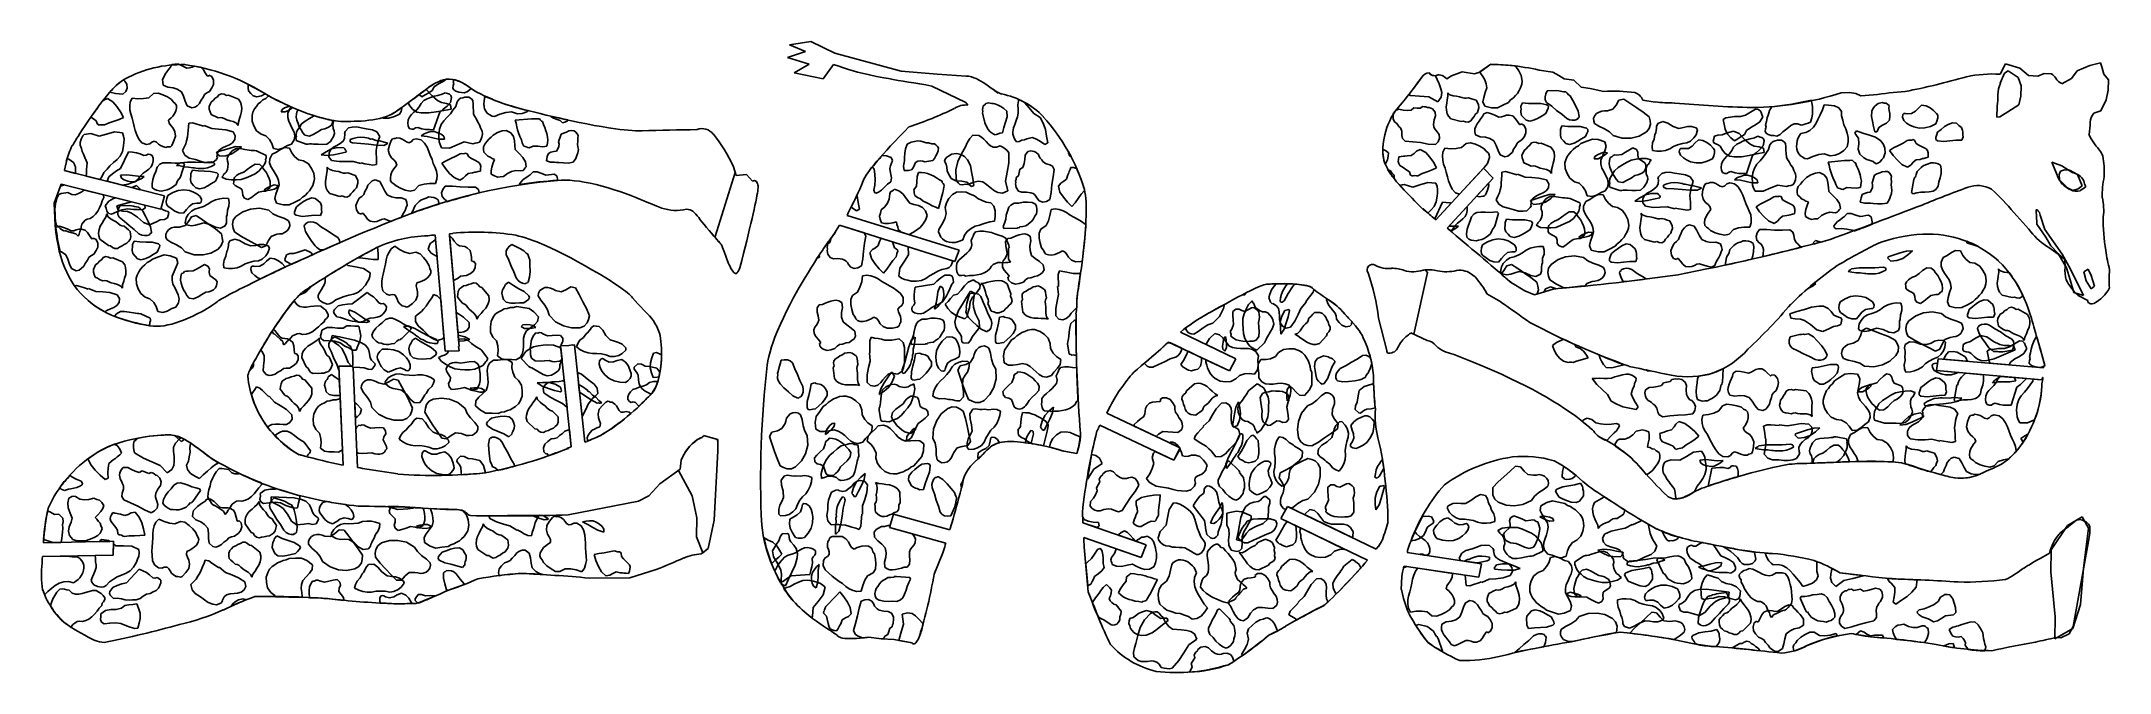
# Model space of a CAD drawing. Extents: x 1.3 to 15.6, y 3.2 to 7.5.
import ezdxf

# ---------------------------------------------------------------- set-up
doc = ezdxf.new("R2010")
doc.units = 0
doc.header["$MEASUREMENT"] = 0

msp = doc.modelspace()

# ---------------------------------------------------------------- linework, layer by layer
at = {"color": 7, "linetype": 'Continuous'}
for p, q in [((6.5, 7.428), (6.624, 7.469)), ((6.514, 7.515), (6.66, 7.538)), ((6.624, 7.469), (6.514, 7.515)), ((6.66, 7.538), (6.827, 7.456)), ((6.827, 7.456), (7.285, 7.332)), ((2.186, 7.292), (2.195, 7.311)), ((2.195, 7.311), (2.208, 7.329)), ((2.208, 7.329), (2.222, 7.347)), ((2.222, 7.347), (2.233, 7.36)), ((2.233, 7.36), (2.242, 7.378)), ((2.287, 7.381), (2.295, 7.379)), ((2.295, 7.379), (2.318, 7.367)), ((2.318, 7.367), (2.345, 7.354)), ((2.345, 7.354), (2.365, 7.355)), ((2.365, 7.355), (2.382, 7.361)), ((2.382, 7.361), (2.399, 7.367)), ((2.399, 7.367), (2.4, 7.367)), ((2.446, 7.358), (2.46, 7.342)), ((2.46, 7.342), (2.473, 7.321)), ((2.473, 7.321), (2.487, 7.3)), ((2.487, 7.3), (2.491, 7.298)), ((2.491, 7.298), (2.497, 7.301)), ((2.497, 7.301), (2.499, 7.304)), ((2.499, 7.304), (2.518, 7.295)), ((2.518, 7.295), (2.53, 7.27)), ((6.65, 7.381), (6.5, 7.428)), ((6.544, 7.32), (6.65, 7.381)), ((6.746, 7.28), (6.544, 7.32)), ((6.817, 7.379), (6.746, 7.28)), ((7.285, 7.332), (7.533, 7.312)), ((7.533, 7.312), (7.735, 7.299)), ((10.98, 7.301), (10.99, 7.276)), ((11.057, 7.28), (11.09, 7.3)), ((11.09, 7.3), (11.165, 7.328)), ((11.165, 7.328), (11.249, 7.315)), ((11.249, 7.315), (11.285, 7.326)), ((11.285, 7.326), (11.362, 7.38)), ((11.286, 7.327), (11.362, 7.38)), ((11.291, 7.318), (11.286, 7.327)), ((11.306, 7.295), (11.291, 7.318)), ((11.321, 7.272), (11.306, 7.295)), ((11.527, 7.369), (11.535, 7.365)), ((11.535, 7.365), (11.556, 7.335)), ((11.556, 7.335), (11.573, 7.302)), ((11.573, 7.302), (11.578, 7.264)), ((11.696, 7.34), (11.79, 7.325)), ((11.79, 7.325), (11.832, 7.303)), ((11.832, 7.303), (11.869, 7.28)), ((14.883, 7.312), (14.921, 7.383)), ((14.915, 7.318), (14.885, 7.25)), ((14.939, 7.334), (14.915, 7.318)), ((14.921, 7.383), (15.019, 7.354)), ((15.008, 7.288), (14.939, 7.334)), ((15.019, 7.354), (15.079, 7.303)), ((15.079, 7.303), (15.145, 7.299)), ((15.145, 7.299), (15.188, 7.317)), ((15.188, 7.317), (15.239, 7.313)), ((15.378, 7.282), (15.416, 7.334)), ((15.416, 7.334), (15.503, 7.371)), ((15.503, 7.371), (15.577, 7.389)), ((15.577, 7.389), (15.586, 7.362)), ((15.586, 7.362), (15.601, 7.312)), ((15.601, 7.312), (15.633, 7.272)), ((1.853, 7.179), (1.813, 7.187)), ((1.904, 7.174), (1.853, 7.179)), ((1.923, 7.193), (1.904, 7.174)), ((1.908, 7.272), (1.918, 7.263)), ((1.908, 7.272), (1.908, 7.272)), ((1.918, 7.263), (1.931, 7.242)), ((1.934, 7.216), (1.923, 7.193)), ((1.931, 7.242), (1.934, 7.216)), ((2.084, 7.149), (2.116, 7.177)), ((2.116, 7.177), (2.147, 7.181)), ((2.147, 7.181), (2.18, 7.17)), ((2.178, 7.276), (2.186, 7.292)), ((2.179, 7.257), (2.178, 7.276)), ((2.183, 7.236), (2.179, 7.257)), ((2.18, 7.17), (2.211, 7.155)), ((2.214, 7.221), (2.183, 7.236)), ((2.211, 7.155), (2.24, 7.136)), ((2.251, 7.217), (2.214, 7.221)), ((2.28, 7.208), (2.251, 7.217)), ((2.309, 7.189), (2.28, 7.208)), ((2.323, 7.159), (2.309, 7.189)), ((2.335, 7.124), (2.323, 7.159)), ((2.459, 7.151), (2.443, 7.13)), ((2.468, 7.171), (2.459, 7.151)), ((2.483, 7.182), (2.468, 7.171)), ((2.502, 7.192), (2.483, 7.182)), ((2.519, 7.218), (2.502, 7.192)), ((2.531, 7.241), (2.519, 7.218)), ((2.53, 7.27), (2.531, 7.241)), ((2.542, 7.145), (2.557, 7.156)), ((2.557, 7.156), (2.568, 7.17)), ((2.568, 7.17), (2.586, 7.176)), ((2.586, 7.176), (2.603, 7.173)), ((2.603, 7.173), (2.619, 7.165)), ((2.619, 7.165), (2.634, 7.167)), ((2.634, 7.167), (2.702, 7.139)), ((2.769, 7.227), (2.77, 7.241)), ((2.769, 7.218), (2.769, 7.227)), ((2.773, 7.197), (2.769, 7.218)), ((2.789, 7.179), (2.773, 7.197)), ((2.804, 7.162), (2.789, 7.179)), ((2.83, 7.155), (2.804, 7.162)), ((2.862, 7.163), (2.83, 7.155)), ((2.887, 7.175), (2.862, 7.163)), ((2.888, 7.176), (2.887, 7.175)), ((2.892, 7.144), (2.909, 7.16)), ((2.909, 7.16), (2.913, 7.162)), ((3.971, 7.154), (3.952, 7.172)), ((3.994, 7.168), (3.971, 7.154)), ((4.018, 7.183), (3.994, 7.168)), ((4, 7.206), (4.004, 7.204)), ((4.004, 7.204), (4.041, 7.162)), ((4.008, 7.141), (4.03, 7.151)), ((4.042, 7.198), (4.018, 7.183)), ((4.03, 7.151), (4.056, 7.16)), ((4.041, 7.162), (4.079, 7.13)), ((4.056, 7.225), (4.042, 7.198)), ((4.086, 7.246), (4.056, 7.225)), ((4.056, 7.16), (4.081, 7.165)), ((4.081, 7.165), (4.111, 7.173)), ((4.119, 7.262), (4.086, 7.246)), ((4.111, 7.173), (4.133, 7.183)), ((4.144, 7.279), (4.119, 7.262)), ((4.133, 7.183), (4.149, 7.178)), ((4.149, 7.178), (4.161, 7.173)), ((4.161, 7.173), (4.172, 7.165)), ((4.172, 7.165), (4.176, 7.15)), ((4.185, 7.215), (4.187, 7.233)), ((4.191, 7.204), (4.185, 7.215)), ((4.187, 7.233), (4.192, 7.245)), ((4.188, 7.26), (4.193, 7.275)), ((4.192, 7.245), (4.188, 7.26)), ((4.206, 7.194), (4.191, 7.204)), ((4.226, 7.187), (4.206, 7.194)), ((4.244, 7.185), (4.226, 7.187)), ((4.265, 7.182), (4.244, 7.185)), ((4.254, 7.149), (4.269, 7.153)), ((4.287, 7.192), (4.265, 7.182)), ((4.269, 7.153), (4.296, 7.153)), ((4.307, 7.208), (4.287, 7.192)), ((4.296, 7.153), (4.315, 7.141)), ((4.311, 7.212), (4.307, 7.208)), ((4.404, 7.146), (4.409, 7.159)), ((7.733, 7.115), (7.498, 7.229)), ((7.924, 7.205), (7.93, 7.199)), ((7.93, 7.199), (7.955, 7.181)), ((7.955, 7.181), (7.956, 7.185)), ((10.806, 7.165), (10.792, 7.168)), ((10.87, 7.159), (10.806, 7.165)), ((10.934, 7.154), (10.87, 7.159)), ((10.995, 7.121), (10.934, 7.154)), ((10.99, 7.276), (11.004, 7.246)), ((11.019, 7.153), (10.995, 7.121)), ((11.004, 7.246), (11.017, 7.211)), ((11.017, 7.211), (11.024, 7.184)), ((11.024, 7.184), (11.019, 7.153)), ((11.061, 7.134), (11.065, 7.16)), ((11.064, 7.183), (11.078, 7.169)), ((11.065, 7.16), (11.064, 7.183)), ((11.078, 7.169), (11.102, 7.161)), ((11.102, 7.161), (11.124, 7.159)), ((11.124, 7.159), (11.146, 7.156)), ((11.146, 7.156), (11.162, 7.15)), ((11.308, 7.121), (11.313, 7.151)), ((11.313, 7.151), (11.324, 7.184)), ((11.331, 7.246), (11.321, 7.272)), ((11.324, 7.184), (11.335, 7.217)), ((11.335, 7.217), (11.331, 7.246)), ((11.532, 7.165), (11.517, 7.147)), ((11.546, 7.179), (11.532, 7.165)), ((11.557, 7.198), (11.546, 7.179)), ((11.567, 7.217), (11.557, 7.198)), ((11.576, 7.242), (11.567, 7.217)), ((11.578, 7.264), (11.576, 7.242)), ((11.737, 7.155), (11.742, 7.176)), ((11.737, 7.135), (11.737, 7.155)), ((11.742, 7.176), (11.751, 7.196)), ((11.751, 7.196), (11.818, 7.198)), ((11.818, 7.198), (11.832, 7.197)), ((11.832, 7.197), (11.845, 7.195)), ((11.845, 7.195), (11.853, 7.192)), ((11.853, 7.192), (11.867, 7.19)), ((11.867, 7.19), (11.88, 7.189)), ((11.869, 7.28), (11.936, 7.271)), ((11.88, 7.189), (11.89, 7.18)), ((11.89, 7.18), (11.9, 7.17)), ((11.9, 7.17), (11.91, 7.161)), ((11.91, 7.161), (11.929, 7.129)), ((11.936, 7.271), (11.986, 7.222)), ((11.986, 7.222), (12.048, 7.212)), ((12.048, 7.212), (12.143, 7.192)), ((13.785, 7.183), (13.843, 7.186)), ((13.843, 7.186), (13.885, 7.179)), ((13.885, 7.179), (13.92, 7.161)), ((13.92, 7.161), (14.007, 7.168)), ((15.03, 7.231), (15.008, 7.288)), ((15.012, 7.099), (15.027, 7.159)), ((15.027, 7.159), (15.03, 7.231)), ((15.31, 7.246), (15.378, 7.282)), ((15.63, 7.202), (15.617, 7.134)), ((15.633, 7.272), (15.63, 7.202)), ((1.701, 7.002), (1.682, 7.015)), ((1.754, 7.114), (1.756, 7.115)), ((1.756, 7.115), (1.773, 7.131)), ((1.773, 7.131), (1.798, 7.143)), ((1.798, 7.143), (1.835, 7.12)), ((1.835, 7.12), (1.862, 7.088)), ((1.862, 7.088), (1.888, 7.052)), ((1.908, 7.013), (1.877, 6.999)), ((1.888, 7.052), (1.908, 7.013)), ((1.951, 7.093), (1.955, 7.12)), ((1.952, 7.064), (1.951, 7.093)), ((1.958, 7.037), (1.952, 7.064)), ((1.955, 7.12), (1.968, 7.147)), ((1.968, 7.008), (1.958, 7.037)), ((1.968, 7.147), (2.008, 7.142)), ((1.974, 6.981), (1.968, 7.008)), ((2.008, 7.142), (2.047, 7.143)), ((2.047, 7.143), (2.084, 7.149)), ((2.237, 7.009), (2.219, 6.993)), ((2.248, 7.022), (2.237, 7.009)), ((2.24, 7.136), (2.252, 7.121)), ((2.259, 7.036), (2.248, 7.022)), ((2.252, 7.121), (2.266, 7.109)), ((2.269, 7.055), (2.259, 7.036)), ((2.266, 7.109), (2.274, 7.096)), ((2.274, 7.077), (2.269, 7.055)), ((2.274, 7.096), (2.274, 7.077)), ((2.349, 7.093), (2.335, 7.124)), ((2.38, 7.078), (2.349, 7.093)), ((2.402, 7.083), (2.38, 7.078)), ((2.417, 7.094), (2.402, 7.083)), ((2.434, 7.11), (2.417, 7.094)), ((2.443, 7.13), (2.434, 7.11)), ((2.5, 7.088), (2.508, 7.104)), ((2.5, 7.069), (2.5, 7.088)), ((2.507, 7.051), (2.5, 7.069)), ((2.513, 7.034), (2.507, 7.051)), ((2.508, 7.104), (2.515, 7.119)), ((2.528, 7.027), (2.513, 7.034)), ((2.515, 7.119), (2.53, 7.131)), ((2.544, 7.019), (2.528, 7.027)), ((2.53, 7.131), (2.542, 7.145)), ((2.563, 7.01), (2.544, 7.019)), ((2.579, 7.012), (2.563, 7.01)), ((2.592, 7.01), (2.579, 7.012)), ((2.608, 7.003), (2.592, 7.01)), ((2.702, 7.139), (2.716, 7.118)), ((2.716, 7.027), (2.71, 7.006)), ((2.716, 7.118), (2.722, 7.101)), ((2.723, 7.053), (2.716, 7.027)), ((2.722, 7.101), (2.725, 7.076)), ((2.725, 7.076), (2.723, 7.053)), ((2.797, 7.027), (2.802, 7.048)), ((2.797, 6.988), (2.797, 7.027)), ((2.802, 7.048), (2.814, 7.071)), ((2.814, 7.071), (2.827, 7.089)), ((2.827, 7.089), (2.84, 7.107)), ((2.84, 7.107), (2.855, 7.119)), ((2.855, 7.119), (2.872, 7.134)), ((2.872, 7.134), (2.892, 7.144)), ((2.998, 7.051), (3.004, 7.068)), ((3.026, 7.051), (2.998, 7.051)), ((3.004, 7.068), (3.022, 7.08)), ((3.022, 7.08), (3.048, 7.089)), ((3.048, 7.061), (3.026, 7.051)), ((3.059, 7.073), (3.044, 7.042)), ((3.044, 7.042), (3.044, 7.013)), ((3.044, 7.013), (3.051, 6.986)), ((3.048, 7.089), (3.055, 7.091)), ((3.071, 7.076), (3.048, 7.061)), ((3.065, 7.086), (3.059, 7.073)), ((3.077, 7.081), (3.071, 7.076)), ((3.102, 7.014), (3.104, 7.037)), ((3.107, 6.993), (3.102, 7.014)), ((3.104, 7.037), (3.109, 7.059)), ((3.109, 7.059), (3.121, 7.063)), ((3.193, 7.005), (3.222, 7.022)), ((3.222, 7.022), (3.227, 7.025)), ((3.704, 7.008), (3.695, 7.01)), ((3.742, 7.008), (3.704, 7.008)), ((3.781, 7.019), (3.742, 7.008)), ((3.817, 7.035), (3.781, 7.019)), ((3.827, 7.054), (3.817, 7.035)), ((3.832, 7.076), (3.827, 7.054)), ((3.832, 7.081), (3.832, 7.076)), ((3.888, 7.092), (3.876, 7.113)), ((3.877, 6.995), (3.885, 7.015)), ((3.885, 7.015), (3.9, 7.032)), ((3.906, 7.069), (3.888, 7.092)), ((3.9, 7.032), (3.915, 7.05)), ((3.935, 7.05), (3.906, 7.069)), ((3.915, 7.05), (3.935, 7.066)), ((3.935, 7.066), (3.952, 7.087)), ((3.966, 7.045), (3.935, 7.05)), ((3.952, 7.087), (3.965, 7.11)), ((3.965, 7.11), (3.985, 7.13)), ((4.018, 7.044), (3.966, 7.045)), ((3.985, 7.13), (4.008, 7.141)), ((4.07, 7.052), (4.018, 7.044)), ((4.095, 7.05), (4.051, 6.928)), ((4.122, 7.061), (4.07, 7.052)), ((4.079, 7.13), (4.106, 7.116)), ((4.119, 7.069), (4.095, 7.05)), ((4.106, 7.116), (4.141, 7.109)), ((4.146, 7.091), (4.119, 7.069)), ((4.174, 7.069), (4.122, 7.061)), ((4.123, 6.989), (4.146, 7.014)), ((4.141, 7.109), (4.17, 7.1)), ((4.168, 7.116), (4.146, 7.091)), ((4.146, 7.014), (4.168, 7.038)), ((4.176, 7.15), (4.168, 7.116)), ((4.168, 7.038), (4.186, 7.063)), ((4.17, 7.1), (4.174, 7.069)), ((4.186, 7.063), (4.205, 7.089)), ((4.205, 7.089), (4.216, 7.121)), ((4.216, 7.121), (4.226, 7.136)), ((4.226, 7.136), (4.239, 7.146)), ((4.239, 7.146), (4.254, 7.149)), ((4.315, 7.141), (4.324, 7.129)), ((4.324, 7.129), (4.325, 7.105)), ((4.325, 7.105), (4.326, 7.082)), ((4.326, 7.082), (4.327, 7.059)), ((4.327, 7.059), (4.328, 7.036)), ((4.328, 7.036), (4.336, 7.019)), ((4.336, 7.019), (4.348, 7.001)), ((4.399, 7.107), (4.401, 7.124)), ((4.401, 7.087), (4.399, 7.107)), ((4.401, 7.124), (4.404, 7.146)), ((4.405, 7.072), (4.401, 7.087)), ((4.413, 7.056), (4.405, 7.072)), ((4.422, 7.043), (4.413, 7.056)), ((4.437, 7.033), (4.422, 7.043)), ((4.456, 7.022), (4.437, 7.033)), ((4.474, 7.02), (4.456, 7.022)), ((4.511, 7.035), (4.474, 7.02)), ((4.552, 7.047), (4.511, 7.035)), ((4.591, 7.052), (4.552, 7.047)), ((4.631, 7.038), (4.591, 7.052)), ((4.664, 7.04), (4.631, 7.038)), ((4.696, 7.051), (4.664, 7.04)), ((4.708, 7.06), (4.696, 7.051)), ((4.863, 7.019), (4.86, 7.022)), ((4.882, 7.008), (4.863, 7.019)), ((4.907, 6.999), (4.882, 7.008)), ((7.747, 7.098), (7.733, 7.115)), ((7.85, 7.054), (7.847, 7.045)), ((7.847, 7.045), (7.86, 6.994)), ((7.85, 7.08), (7.848, 7.067)), ((7.848, 7.067), (7.85, 7.054)), ((7.852, 7.094), (7.85, 7.08)), ((7.864, 7.1), (7.852, 7.094)), ((7.871, 7.11), (7.864, 7.1)), ((7.879, 7.111), (7.871, 7.11)), ((7.892, 7.114), (7.879, 7.111)), ((7.901, 7.111), (7.892, 7.114)), ((7.911, 7.108), (7.901, 7.111)), ((7.923, 7.11), (7.911, 7.108)), ((7.933, 7.107), (7.923, 7.11)), ((7.956, 7.098), (7.933, 7.107)), ((7.975, 7.088), (7.956, 7.098)), ((7.995, 7.074), (7.975, 7.088)), ((8.016, 7.056), (7.995, 7.074)), ((8.007, 6.98), (8.018, 7.017)), ((8.018, 7.017), (8.016, 7.056)), ((8.089, 7.016), (8.079, 6.992)), ((8.093, 7.043), (8.089, 7.016)), ((8.096, 7.127), (8.092, 7.1)), ((8.092, 7.1), (8.093, 7.069)), ((8.093, 7.069), (8.093, 7.043)), ((8.096, 7.137), (8.096, 7.127)), ((8.137, 7.116), (8.131, 7.121)), ((8.17, 7.078), (8.137, 7.116)), ((8.203, 7.04), (8.17, 7.078)), ((8.247, 7.012), (8.203, 7.04)), ((8.267, 6.972), (8.247, 7.012)), ((10.686, 7.015), (10.687, 7.036)), ((10.688, 7), (10.686, 7.015)), ((10.707, 7.062), (10.725, 7.069)), ((10.725, 7.069), (10.756, 7.064)), ((10.756, 7.064), (10.783, 7.061)), ((10.783, 7.061), (10.812, 7.062)), ((10.812, 7.062), (10.829, 7.079)), ((10.829, 7.079), (10.852, 7.077)), ((10.852, 7.077), (10.875, 7.076)), ((10.875, 7.076), (10.89, 7.089)), ((10.89, 7.089), (10.904, 7.087)), ((10.904, 7.087), (10.913, 7.087)), ((10.913, 7.087), (10.925, 7.082)), ((10.925, 7.082), (10.935, 7.082)), ((10.935, 7.082), (10.958, 7.072)), ((10.958, 7.072), (10.977, 7.049)), ((10.98, 7.024), (10.971, 6.995)), ((10.977, 7.049), (10.98, 7.024)), ((11.054, 7.086), (11.059, 7.112)), ((11.056, 7.063), (11.054, 7.086)), ((11.061, 7.038), (11.056, 7.063)), ((11.059, 7.112), (11.061, 7.134)), ((11.07, 7.022), (11.061, 7.038)), ((11.086, 7.003), (11.07, 7.022)), ((11.162, 7.15), (11.179, 7.145)), ((11.179, 7.145), (11.192, 7.145)), ((11.192, 7.145), (11.207, 7.149)), ((11.207, 7.149), (11.228, 7.142)), ((11.228, 7.142), (11.244, 7.137)), ((11.246, 7.018), (11.232, 7.004)), ((11.244, 7.137), (11.261, 7.131)), ((11.255, 7.033), (11.246, 7.018)), ((11.269, 7.047), (11.255, 7.033)), ((11.261, 7.131), (11.269, 7.115)), ((11.269, 7.115), (11.277, 7.099)), ((11.274, 7.063), (11.269, 7.047)), ((11.28, 7.079), (11.274, 7.063)), ((11.277, 7.099), (11.28, 7.079)), ((11.294, 7.005), (11.305, 7.019)), ((11.305, 7.019), (11.314, 7.038)), ((11.32, 7.09), (11.308, 7.121)), ((11.314, 7.038), (11.336, 7.047)), ((11.367, 7.079), (11.32, 7.09)), ((11.336, 7.047), (11.366, 7.038)), ((11.366, 7.038), (11.389, 7.028)), ((11.408, 7.079), (11.367, 7.079)), ((11.389, 7.028), (11.417, 7.015)), ((11.446, 7.098), (11.408, 7.079)), ((11.417, 7.015), (11.436, 7.016)), ((11.436, 7.016), (11.453, 7.022)), ((11.484, 7.117), (11.446, 7.098)), ((11.453, 7.022), (11.471, 7.029)), ((11.471, 7.029), (11.49, 7.029)), ((11.499, 7.135), (11.484, 7.117)), ((11.49, 7.029), (11.515, 7.023)), ((11.517, 7.147), (11.499, 7.135)), ((11.515, 7.023), (11.531, 7.006)), ((11.569, 7.057), (11.571, 7.071)), ((11.57, 7.048), (11.569, 7.057)), ((11.57, 7.09), (11.581, 7.114)), ((11.57, 7.081), (11.57, 7.09)), ((11.571, 7.071), (11.57, 7.081)), ((11.574, 7.027), (11.57, 7.048)), ((11.59, 7.01), (11.574, 7.027)), ((11.581, 7.114), (11.622, 7.11)), ((11.606, 6.993), (11.59, 7.01)), ((11.622, 7.11), (11.664, 7.109)), ((11.664, 7.109), (11.707, 7.109)), ((11.689, 7.008), (11.664, 6.995)), ((11.716, 7.024), (11.689, 7.008)), ((11.707, 7.109), (11.75, 7.099)), ((11.742, 7.041), (11.716, 7.024)), ((11.748, 7.116), (11.737, 7.135)), ((11.749, 7.056), (11.742, 7.041)), ((11.784, 7.091), (11.748, 7.116)), ((11.758, 7.076), (11.749, 7.056)), ((11.75, 7.099), (11.76, 7.09)), ((11.76, 7.09), (11.758, 7.076)), ((11.817, 7.061), (11.784, 7.091)), ((11.853, 7.035), (11.817, 7.061)), ((11.887, 7.005), (11.853, 7.035)), ((11.929, 7.129), (11.95, 7.091)), ((11.95, 7.091), (11.967, 7.055)), ((11.964, 7.008), (11.961, 7)), ((11.97, 7.01), (11.964, 7.008)), ((11.967, 7.055), (11.974, 7.018)), ((11.974, 7.018), (11.97, 7.01)), ((12.073, 7.007), (12.082, 7.026)), ((12.082, 7.026), (12.093, 7.04)), ((12.093, 7.04), (12.112, 7.05)), ((12.112, 7.05), (12.129, 7.057)), ((12.129, 7.057), (12.148, 7.058)), ((12.148, 7.058), (12.168, 7.058)), ((12.168, 7.058), (12.206, 7.069)), ((12.206, 7.069), (12.228, 7.097)), ((12.228, 7.097), (12.248, 7.131)), ((12.248, 7.131), (12.281, 7.14)), ((12.281, 7.14), (12.324, 7.111)), ((12.324, 7.111), (12.372, 7.079)), ((12.372, 7.079), (12.415, 7.05)), ((12.414, 7.133), (12.498, 7.119)), ((12.415, 7.05), (12.457, 7.017)), ((12.457, 7.017), (12.464, 6.99)), ((12.969, 6.999), (12.986, 7.011)), ((12.986, 7.011), (13.019, 7.014)), ((13.019, 7.014), (13.048, 7.018)), ((13.048, 7.018), (13.089, 7.018)), ((13.089, 7.018), (13.124, 7.029)), ((13.124, 7.029), (13.158, 7.05)), ((13.158, 7.05), (13.193, 7.07)), ((13.193, 7.07), (13.214, 7.067)), ((13.214, 7.067), (13.228, 7.054)), ((13.243, 7.017), (13.223, 6.983)), ((13.228, 7.054), (13.235, 7.033)), ((13.235, 7.033), (13.243, 7.017)), ((13.269, 6.985), (13.273, 7.011)), ((13.273, 7.011), (13.281, 7.036)), ((13.281, 7.036), (13.29, 7.061)), ((13.29, 7.061), (13.302, 7.084)), ((13.302, 7.084), (13.305, 7.087)), ((13.582, 7.009), (13.573, 6.98)), ((13.578, 7.131), (13.581, 7.114)), ((13.581, 7.114), (13.586, 7.089)), ((13.586, 7.035), (13.582, 7.009)), ((13.586, 7.089), (13.586, 7.062)), ((13.586, 7.062), (13.586, 7.035)), ((13.624, 6.999), (13.639, 7.031)), ((13.639, 7.031), (13.656, 7.066)), ((13.656, 7.066), (13.667, 7.099)), ((13.667, 7.099), (13.698, 7.098)), ((13.698, 7.098), (13.738, 7.094)), ((13.738, 7.094), (13.769, 7.079)), ((13.769, 7.079), (13.788, 7.054)), ((13.788, 7.054), (13.787, 7.023)), ((13.787, 7.023), (13.795, 6.993)), ((13.994, 7.019), (13.997, 7.055)), ((14.001, 6.986), (13.994, 7.019)), ((13.997, 7.055), (14.006, 7.077)), ((14.006, 7.077), (14.019, 7.094)), ((14.019, 7.094), (14.04, 7.109)), ((14.04, 7.109), (14.067, 7.115)), ((14.067, 7.115), (14.081, 7.111)), ((14.081, 7.111), (14.095, 7.111)), ((14.095, 7.111), (14.108, 7.103)), ((14.108, 7.103), (14.116, 7.095)), ((14.116, 7.095), (14.113, 7.077)), ((14.113, 7.077), (14.117, 7.06)), ((14.117, 7.06), (14.121, 7.04)), ((14.122, 7.023), (14.118, 6.994)), ((14.121, 7.04), (14.122, 7.023)), ((14.208, 7.015), (14.212, 7.033)), ((14.217, 6.992), (14.208, 7.015)), ((14.212, 7.033), (14.219, 7.039)), ((14.219, 7.039), (14.229, 7.039)), ((14.229, 7.039), (14.242, 7.038)), ((14.242, 7.038), (14.271, 7.039)), ((14.271, 7.039), (14.298, 7.055)), ((14.298, 7.055), (14.316, 7.075)), ((14.316, 7.075), (14.341, 7.098)), ((14.341, 7.098), (14.372, 7.093)), ((14.372, 7.093), (14.399, 7.08)), ((14.399, 7.08), (14.423, 7.06)), ((14.423, 7.06), (14.443, 7.041)), ((14.443, 7.041), (14.452, 7.028)), ((14.452, 7.009), (14.447, 6.987)), ((14.452, 7.028), (14.452, 7.009)), ((14.863, 7.091), (14.861, 7.015)), ((14.861, 7.015), (14.882, 7.017)), ((14.882, 7.017), (14.938, 7.051)), ((14.938, 7.051), (15.012, 7.099)), ((15.581, 7.058), (15.531, 7.043)), ((15.617, 7.134), (15.581, 7.058)), ((1.615, 6.862), (1.626, 6.885)), ((1.626, 6.885), (1.635, 6.895)), ((1.635, 6.895), (1.651, 6.897)), ((1.651, 6.897), (1.666, 6.899)), ((1.666, 6.899), (1.682, 6.901)), ((1.682, 6.901), (1.74, 6.883)), ((1.719, 6.989), (1.701, 7.002)), ((1.727, 6.966), (1.719, 6.989)), ((1.739, 6.96), (1.727, 6.966)), ((1.744, 6.962), (1.739, 6.96)), ((1.74, 6.883), (1.79, 6.897)), ((1.754, 6.962), (1.744, 6.962)), ((1.768, 6.961), (1.754, 6.962)), ((1.777, 6.961), (1.768, 6.961)), ((1.808, 6.975), (1.777, 6.961)), ((1.79, 6.897), (1.846, 6.914)), ((1.843, 6.987), (1.808, 6.975)), ((1.877, 6.999), (1.843, 6.987)), ((1.846, 6.914), (1.9, 6.907)), ((1.9, 6.907), (1.908, 6.884)), ((1.908, 6.884), (1.912, 6.862)), ((1.982, 6.949), (1.974, 6.981)), ((1.989, 6.922), (1.982, 6.949)), ((1.999, 6.893), (1.989, 6.922)), ((2.013, 6.862), (1.999, 6.893)), ((2.219, 6.993), (2.224, 6.972)), ((2.224, 6.972), (2.235, 6.956)), ((2.235, 6.956), (2.251, 6.939)), ((2.251, 6.939), (2.263, 6.914)), ((2.267, 6.883), (2.256, 6.85)), ((2.263, 6.914), (2.267, 6.883)), ((2.343, 6.852), (2.351, 6.877)), ((2.351, 6.877), (2.352, 6.9)), ((2.352, 6.9), (2.354, 6.923)), ((2.354, 6.923), (2.357, 6.95)), ((2.357, 6.95), (2.359, 6.974)), ((2.359, 6.974), (2.384, 6.976)), ((2.384, 6.976), (2.409, 6.969)), ((2.409, 6.969), (2.438, 6.959)), ((2.438, 6.959), (2.464, 6.952)), ((2.464, 6.952), (2.465, 6.956)), ((2.465, 6.956), (2.518, 6.936)), ((2.518, 6.936), (2.564, 6.932)), ((2.564, 6.932), (2.615, 6.927)), ((2.623, 6.995), (2.608, 7.003)), ((2.615, 6.927), (2.665, 6.913)), ((2.645, 6.99), (2.623, 6.995)), ((2.666, 6.984), (2.645, 6.99)), ((2.665, 6.913), (2.681, 6.886)), ((2.689, 6.973), (2.666, 6.984)), ((2.681, 6.886), (2.678, 6.859)), ((2.701, 6.958), (2.689, 6.973)), ((2.703, 6.981), (2.701, 6.958)), ((2.71, 7.006), (2.703, 6.981)), ((2.81, 6.954), (2.797, 6.988)), ((2.827, 6.921), (2.81, 6.954)), ((2.859, 6.896), (2.827, 6.921)), ((2.892, 6.885), (2.859, 6.896)), ((2.917, 6.859), (2.892, 6.885)), ((3.051, 6.986), (3.063, 6.961)), ((3.063, 6.961), (3.075, 6.936)), ((3.075, 6.936), (3.087, 6.911)), ((3.087, 6.911), (3.093, 6.884)), ((3.093, 6.884), (3.089, 6.857)), ((3.1, 6.873), (3.103, 6.881)), ((3.101, 6.863), (3.1, 6.873)), ((3.102, 6.891), (3.105, 6.913)), ((3.103, 6.881), (3.102, 6.891)), ((3.105, 6.913), (3.116, 6.931)), ((3.115, 6.97), (3.107, 6.993)), ((3.123, 6.947), (3.115, 6.97)), ((3.116, 6.931), (3.126, 6.946)), ((3.137, 6.926), (3.123, 6.947)), ((3.126, 6.946), (3.137, 6.965)), ((3.137, 6.965), (3.164, 6.988)), ((3.147, 6.907), (3.137, 6.926)), ((3.162, 6.889), (3.147, 6.907)), ((3.193, 6.884), (3.162, 6.889)), ((3.164, 6.988), (3.193, 7.005)), ((3.224, 6.898), (3.193, 6.884)), ((3.251, 6.914), (3.224, 6.898)), ((3.278, 6.93), (3.251, 6.914)), ((3.299, 6.934), (3.278, 6.93)), ((3.316, 6.94), (3.299, 6.934)), ((3.33, 6.948), (3.316, 6.94)), ((3.345, 6.96), (3.33, 6.948)), ((3.352, 6.975), (3.345, 6.96)), ((3.36, 6.881), (3.348, 6.862)), ((3.354, 6.989), (3.352, 6.975)), ((3.354, 6.992), (3.354, 6.989)), ((3.358, 6.978), (3.356, 6.961)), ((3.356, 6.961), (3.357, 6.937)), ((3.357, 6.937), (3.365, 6.921)), ((3.362, 6.991), (3.358, 6.978)), ((3.367, 6.902), (3.36, 6.881)), ((3.365, 6.921), (3.367, 6.902)), ((3.426, 6.848), (3.437, 6.867)), ((3.435, 6.9), (3.441, 6.916)), ((3.439, 6.899), (3.435, 6.9)), ((3.437, 6.867), (3.439, 6.899)), ((3.441, 6.916), (3.463, 6.94)), ((3.463, 6.94), (3.488, 6.945)), ((3.474, 6.859), (3.497, 6.867)), ((3.488, 6.945), (3.521, 6.947)), ((3.497, 6.867), (3.524, 6.874)), ((3.521, 6.947), (3.551, 6.941)), ((3.524, 6.874), (3.549, 6.876)), ((3.549, 6.876), (3.576, 6.873)), ((3.551, 6.941), (3.585, 6.934)), ((3.576, 6.873), (3.59, 6.871)), ((3.585, 6.934), (3.629, 6.927)), ((3.59, 6.871), (3.603, 6.869)), ((3.603, 6.869), (3.615, 6.863)), ((3.629, 6.927), (3.66, 6.912)), ((3.66, 6.912), (3.681, 6.881)), ((3.681, 6.881), (3.672, 6.857)), ((3.767, 6.864), (3.776, 6.866)), ((3.776, 6.866), (3.786, 6.867)), ((3.786, 6.867), (3.797, 6.872)), ((3.797, 6.872), (3.819, 6.869)), ((3.819, 6.869), (3.835, 6.863)), ((3.874, 6.973), (3.877, 6.995)), ((3.877, 6.954), (3.874, 6.973)), ((3.884, 6.937), (3.877, 6.954)), ((3.901, 6.931), (3.884, 6.937)), ((3.914, 6.931), (3.901, 6.931)), ((3.911, 6.859), (3.932, 6.865)), ((3.927, 6.94), (3.914, 6.931)), ((3.942, 6.944), (3.927, 6.94)), ((3.932, 6.865), (3.966, 6.857)), ((3.97, 6.934), (3.942, 6.944)), ((3.966, 6.886), (3.987, 6.9)), ((4.007, 6.881), (3.966, 6.886)), ((3.996, 6.929), (3.97, 6.934)), ((3.987, 6.9), (4.01, 6.908)), ((4.024, 6.929), (3.996, 6.929)), ((4.046, 6.872), (4.007, 6.881)), ((4.01, 6.908), (4.034, 6.916)), ((4.051, 6.928), (4.024, 6.929)), ((4.034, 6.916), (4.057, 6.915)), ((4.085, 6.863), (4.046, 6.872)), ((4.057, 6.915), (4.082, 6.907)), ((4.082, 6.907), (4.105, 6.896)), ((4.088, 6.892), (4.093, 6.931)), ((4.089, 6.869), (4.088, 6.892)), ((4.09, 6.845), (4.089, 6.869)), ((4.093, 6.931), (4.105, 6.964)), ((4.105, 6.964), (4.123, 6.989)), ((4.105, 6.896), (4.123, 6.883)), ((4.123, 6.883), (4.127, 6.862)), ((4.348, 7.001), (4.358, 6.979)), ((4.358, 6.979), (4.37, 6.961)), ((4.37, 6.961), (4.376, 6.94)), ((4.376, 6.94), (4.387, 6.918)), ((4.386, 6.877), (4.377, 6.853)), ((4.389, 6.899), (4.386, 6.877)), ((4.387, 6.918), (4.389, 6.899)), ((4.436, 6.864), (4.45, 6.877)), ((4.45, 6.877), (4.464, 6.891)), ((4.464, 6.891), (4.493, 6.908)), ((4.493, 6.908), (4.525, 6.919)), ((4.525, 6.919), (4.554, 6.923)), ((4.554, 6.923), (4.585, 6.907)), ((4.585, 6.907), (4.604, 6.882)), ((4.604, 6.882), (4.611, 6.852)), ((4.615, 6.993), (4.729, 7.003)), ((4.622, 6.972), (4.615, 6.993)), ((4.627, 6.947), (4.622, 6.972)), ((4.633, 6.927), (4.627, 6.947)), ((4.64, 6.906), (4.633, 6.927)), ((4.649, 6.88), (4.64, 6.906)), ((4.659, 6.858), (4.649, 6.88)), ((4.729, 7.003), (4.739, 7.004)), ((4.739, 7.004), (4.752, 7.004)), ((4.752, 7.004), (4.766, 7.003)), ((4.766, 7.003), (4.776, 7.004)), ((4.776, 7.004), (4.784, 7.002)), ((4.784, 7.002), (4.79, 6.995)), ((4.79, 6.995), (4.797, 6.988)), ((4.797, 6.988), (4.805, 6.985)), ((4.805, 6.985), (4.812, 6.964)), ((4.812, 6.964), (4.822, 6.942)), ((4.822, 6.942), (4.829, 6.921)), ((4.829, 6.921), (4.835, 6.901)), ((4.835, 6.901), (4.84, 6.876)), ((4.84, 6.876), (4.842, 6.857)), ((4.927, 6.992), (4.907, 6.999)), ((4.916, 6.844), (4.935, 6.897)), ((4.944, 6.976), (4.927, 6.992)), ((4.935, 6.897), (4.951, 6.905)), ((4.96, 6.98), (4.944, 6.976)), ((4.951, 6.905), (4.972, 6.911)), ((4.976, 6.988), (4.96, 6.98)), ((4.972, 6.911), (4.988, 6.919)), ((4.981, 6.995), (4.976, 6.988)), ((4.988, 6.919), (5.008, 6.922)), ((5.008, 6.922), (5.025, 6.92)), ((5.025, 6.92), (5.036, 6.911)), ((5.036, 6.911), (5.045, 6.899)), ((5.045, 6.899), (5.051, 6.888)), ((5.051, 6.888), (5.049, 6.87)), ((5.049, 6.87), (5.05, 6.847)), ((7.759, 6.867), (7.742, 6.838)), ((7.781, 6.889), (7.759, 6.867)), ((7.821, 6.887), (7.781, 6.889)), ((7.84, 6.877), (7.821, 6.887)), ((7.856, 6.862), (7.84, 6.877)), ((7.86, 6.994), (7.861, 6.99)), ((7.861, 6.99), (7.861, 6.986)), ((7.861, 6.986), (7.863, 6.977)), ((7.863, 6.977), (7.864, 6.973)), ((7.864, 6.973), (7.876, 6.953)), ((7.876, 6.953), (7.884, 6.932)), ((7.884, 6.932), (7.9, 6.913)), ((7.9, 6.913), (7.92, 6.899)), ((7.92, 6.899), (7.934, 6.893)), ((7.934, 6.893), (7.951, 6.896)), ((7.951, 6.896), (7.968, 6.903)), ((7.968, 6.903), (7.985, 6.906)), ((7.985, 6.906), (7.996, 6.943)), ((7.996, 6.943), (8.007, 6.98)), ((8.058, 6.914), (8.056, 6.896)), ((8.056, 6.896), (8.064, 6.876)), ((8.062, 6.941), (8.058, 6.914)), ((8.071, 6.964), (8.062, 6.941)), ((8.064, 6.876), (8.071, 6.859)), ((8.079, 6.992), (8.071, 6.964)), ((8.138, 6.857), (8.154, 6.865)), ((8.154, 6.865), (8.191, 6.875)), ((8.191, 6.875), (8.22, 6.863)), ((8.283, 6.93), (8.267, 6.972)), ((8.291, 6.884), (8.283, 6.93)), ((8.299, 6.837), (8.291, 6.884)), ((10.699, 6.981), (10.688, 7)), ((10.709, 6.972), (10.699, 6.981)), ((10.719, 6.962), (10.709, 6.972)), ((10.727, 6.949), (10.719, 6.962)), ((10.737, 6.94), (10.727, 6.949)), ((10.746, 6.917), (10.737, 6.94)), ((10.747, 6.888), (10.746, 6.917)), ((10.751, 6.867), (10.747, 6.888)), ((10.771, 6.848), (10.751, 6.867)), ((10.971, 6.995), (10.966, 6.964)), ((10.966, 6.964), (10.969, 6.948)), ((10.969, 6.948), (10.973, 6.937)), ((10.973, 6.937), (10.981, 6.924)), ((10.981, 6.924), (10.991, 6.914)), ((10.991, 6.914), (11.006, 6.894)), ((11.008, 6.869), (10.998, 6.845)), ((11.006, 6.894), (11.008, 6.869)), ((11.157, 6.984), (11.086, 7.003)), ((11.172, 6.988), (11.157, 6.984)), ((11.188, 6.982), (11.172, 6.988)), ((11.206, 6.981), (11.188, 6.982)), ((11.223, 6.989), (11.206, 6.981)), ((11.232, 7.004), (11.223, 6.989)), ((11.252, 6.934), (11.259, 6.949)), ((11.252, 6.914), (11.252, 6.934)), ((11.257, 6.893), (11.252, 6.914)), ((11.289, 6.879), (11.257, 6.893)), ((11.259, 6.949), (11.268, 6.969)), ((11.268, 6.969), (11.281, 6.987)), ((11.281, 6.987), (11.294, 7.005)), ((11.325, 6.876), (11.289, 6.879)), ((11.355, 6.868), (11.325, 6.876)), ((11.384, 6.85), (11.355, 6.868)), ((11.531, 7.006), (11.546, 6.985)), ((11.546, 6.985), (11.56, 6.964)), ((11.56, 6.964), (11.564, 6.963)), ((11.564, 6.963), (11.57, 6.965)), ((11.57, 6.965), (11.571, 6.969)), ((11.571, 6.969), (11.591, 6.96)), ((11.594, 6.882), (11.577, 6.857)), ((11.591, 6.96), (11.604, 6.935)), ((11.605, 6.906), (11.594, 6.882)), ((11.604, 6.935), (11.605, 6.906)), ((11.632, 6.986), (11.606, 6.993)), ((11.664, 6.995), (11.632, 6.986)), ((11.843, 6.897), (11.844, 6.911)), ((11.843, 6.888), (11.843, 6.897)), ((11.848, 6.867), (11.843, 6.888)), ((11.844, 6.93), (11.854, 6.954)), ((11.844, 6.921), (11.844, 6.93)), ((11.844, 6.911), (11.844, 6.921)), ((11.864, 6.85), (11.848, 6.867)), ((11.854, 6.954), (11.895, 6.95)), ((11.907, 6.997), (11.887, 7.005)), ((11.895, 6.95), (11.938, 6.949)), ((11.924, 6.993), (11.907, 6.997)), ((11.944, 6.994), (11.924, 6.993)), ((11.938, 6.949), (11.98, 6.949)), ((11.961, 7), (11.944, 6.994)), ((11.98, 6.949), (12.023, 6.939)), ((12.016, 6.881), (11.989, 6.864)), ((12.023, 6.896), (12.016, 6.881)), ((12.023, 6.939), (12.033, 6.93)), ((12.032, 6.916), (12.023, 6.896)), ((12.033, 6.93), (12.032, 6.916)), ((12.074, 6.987), (12.073, 7.007)), ((12.08, 6.97), (12.074, 6.987)), ((12.11, 6.952), (12.08, 6.97)), ((12.149, 6.934), (12.11, 6.952)), ((12.183, 6.914), (12.149, 6.934)), ((12.209, 6.888), (12.183, 6.914)), ((12.271, 6.869), (12.209, 6.888)), ((12.333, 6.869), (12.271, 6.869)), ((12.387, 6.883), (12.333, 6.869)), ((12.438, 6.912), (12.387, 6.883)), ((12.458, 6.936), (12.438, 6.912)), ((12.467, 6.965), (12.458, 6.936)), ((12.464, 6.99), (12.467, 6.965)), ((12.492, 6.863), (12.497, 6.895)), ((12.497, 6.895), (12.502, 6.906)), ((12.502, 6.906), (12.505, 6.924)), ((12.505, 6.924), (12.507, 6.937)), ((12.507, 6.937), (12.508, 6.951)), ((12.508, 6.951), (12.517, 6.971)), ((12.517, 6.971), (12.551, 6.984)), ((12.551, 6.984), (12.585, 6.973)), ((12.585, 6.973), (12.622, 6.951)), ((12.622, 6.951), (12.663, 6.937)), ((12.663, 6.937), (12.694, 6.942)), ((12.694, 6.942), (12.721, 6.949)), ((12.721, 6.949), (12.75, 6.95)), ((12.766, 6.872), (12.742, 6.849)), ((12.75, 6.95), (12.783, 6.94)), ((12.781, 6.893), (12.766, 6.872)), ((12.791, 6.927), (12.781, 6.893)), ((12.783, 6.94), (12.791, 6.927)), ((12.899, 6.849), (12.909, 6.883)), ((12.909, 6.883), (12.932, 6.891)), ((12.932, 6.891), (12.961, 6.892)), ((12.961, 6.892), (12.989, 6.903)), ((12.975, 6.965), (12.969, 6.999)), ((12.982, 6.931), (12.975, 6.965)), ((12.999, 6.898), (12.982, 6.931)), ((12.989, 6.903), (13.039, 6.918)), ((13.022, 6.872), (12.999, 6.898)), ((13.046, 6.85), (13.022, 6.872)), ((13.039, 6.918), (13.079, 6.901)), ((13.07, 6.865), (13.046, 6.85)), ((13.093, 6.88), (13.07, 6.865)), ((13.079, 6.901), (13.117, 6.859)), ((13.116, 6.895), (13.093, 6.88)), ((13.13, 6.922), (13.116, 6.895)), ((13.16, 6.944), (13.13, 6.922)), ((13.156, 6.864), (13.186, 6.872)), ((13.193, 6.961), (13.16, 6.944)), ((13.186, 6.872), (13.208, 6.883)), ((13.223, 6.983), (13.193, 6.961)), ((13.208, 6.883), (13.224, 6.877)), ((13.224, 6.877), (13.236, 6.873)), ((13.236, 6.873), (13.247, 6.865)), ((13.247, 6.865), (13.251, 6.85)), ((13.26, 6.916), (13.261, 6.933)), ((13.265, 6.905), (13.26, 6.916)), ((13.261, 6.961), (13.269, 6.985)), ((13.265, 6.946), (13.261, 6.961)), ((13.261, 6.933), (13.265, 6.946)), ((13.28, 6.895), (13.265, 6.905)), ((13.301, 6.888), (13.28, 6.895)), ((13.318, 6.887), (13.301, 6.888)), ((13.34, 6.884), (13.318, 6.887)), ((13.362, 6.895), (13.34, 6.884)), ((13.381, 6.912), (13.362, 6.895)), ((13.4, 6.928), (13.381, 6.912)), ((13.42, 6.944), (13.4, 6.928)), ((13.437, 6.957), (13.42, 6.944)), ((13.459, 6.968), (13.437, 6.957)), ((13.482, 6.969), (13.459, 6.968)), ((13.48, 6.852), (13.485, 6.868)), ((13.511, 6.96), (13.482, 6.969)), ((13.485, 6.868), (13.496, 6.887)), ((13.496, 6.887), (13.506, 6.902)), ((13.506, 6.902), (13.54, 6.909)), ((13.526, 6.964), (13.511, 6.96)), ((13.541, 6.968), (13.526, 6.964)), ((13.54, 6.909), (13.567, 6.923)), ((13.556, 6.972), (13.541, 6.968)), ((13.573, 6.98), (13.556, 6.972)), ((13.567, 6.923), (13.593, 6.946)), ((13.593, 6.946), (13.611, 6.972)), ((13.611, 6.972), (13.624, 6.999)), ((13.795, 6.993), (13.804, 6.962)), ((13.804, 6.962), (13.817, 6.935)), ((13.817, 6.935), (13.825, 6.905)), ((13.825, 6.905), (13.834, 6.875)), ((13.834, 6.875), (13.832, 6.844)), ((13.88, 6.905), (13.89, 6.92)), ((13.886, 6.894), (13.88, 6.905)), ((13.895, 6.882), (13.886, 6.894)), ((13.89, 6.92), (13.935, 6.905)), ((13.905, 6.87), (13.895, 6.882)), ((13.906, 6.833), (13.905, 6.87)), ((13.935, 6.905), (13.98, 6.89)), ((13.98, 6.89), (14.021, 6.876)), ((14.009, 6.95), (14.001, 6.986)), ((14.017, 6.913), (14.009, 6.95)), ((14.031, 6.913), (14.017, 6.913)), ((14.021, 6.876), (14.058, 6.851)), ((14.036, 6.921), (14.031, 6.913)), ((14.041, 6.932), (14.036, 6.921)), ((14.045, 6.944), (14.041, 6.932)), ((14.07, 6.959), (14.045, 6.944)), ((14.098, 6.973), (14.07, 6.959)), ((14.118, 6.994), (14.098, 6.973)), ((14.237, 6.974), (14.217, 6.992)), ((14.259, 6.959), (14.237, 6.974)), ((14.286, 6.947), (14.259, 6.959)), ((14.325, 6.938), (14.286, 6.947)), ((14.364, 6.94), (14.325, 6.938)), ((14.402, 6.951), (14.364, 6.94)), ((14.438, 6.968), (14.402, 6.951)), ((14.447, 6.987), (14.438, 6.968)), ((14.439, 6.874), (14.446, 6.894)), ((14.439, 6.86), (14.439, 6.874)), ((14.446, 6.894), (14.451, 6.911)), ((14.451, 6.911), (14.476, 6.93)), ((14.476, 6.93), (14.5, 6.949)), ((14.5, 6.949), (14.524, 6.964)), ((14.524, 6.964), (14.555, 6.976)), ((14.555, 6.976), (14.581, 6.972)), ((14.581, 6.972), (14.599, 6.957)), ((14.599, 6.957), (14.617, 6.942)), ((14.617, 6.942), (14.623, 6.922)), ((14.628, 6.879), (14.619, 6.855)), ((14.623, 6.922), (14.625, 6.912)), ((14.625, 6.912), (14.625, 6.898)), ((14.625, 6.898), (14.626, 6.889)), ((14.626, 6.889), (14.628, 6.879)), ((15.498, 6.894), (15.513, 6.864)), ((1.518, 6.728), (1.53, 6.725)), ((1.53, 6.725), (1.547, 6.712)), ((1.609, 6.84), (1.615, 6.862)), ((1.609, 6.821), (1.609, 6.84)), ((1.617, 6.798), (1.609, 6.821)), ((1.622, 6.777), (1.617, 6.798)), ((1.632, 6.758), (1.622, 6.777)), ((1.64, 6.735), (1.632, 6.758)), ((1.65, 6.715), (1.64, 6.735)), ((1.864, 6.723), (1.839, 6.701)), ((1.885, 6.746), (1.864, 6.723)), ((1.9, 6.777), (1.885, 6.746)), ((1.886, 6.659), (1.942, 6.776)), ((1.909, 6.816), (1.9, 6.777)), ((1.911, 6.839), (1.909, 6.816)), ((1.912, 6.862), (1.911, 6.839)), ((1.942, 6.776), (1.97, 6.773)), ((1.97, 6.773), (1.997, 6.769)), ((1.997, 6.769), (2.022, 6.762)), ((2.034, 6.837), (2.013, 6.862)), ((2.022, 6.762), (2.049, 6.749)), ((2.067, 6.826), (2.034, 6.837)), ((2.049, 6.749), (2.065, 6.751)), ((2.065, 6.751), (2.078, 6.759)), ((2.089, 6.83), (2.067, 6.826)), ((2.078, 6.759), (2.092, 6.757)), ((2.104, 6.842), (2.089, 6.83)), ((2.092, 6.757), (2.107, 6.749)), ((2.121, 6.848), (2.104, 6.842)), ((2.107, 6.749), (2.113, 6.732)), ((2.113, 6.732), (2.114, 6.713)), ((2.137, 6.841), (2.121, 6.848)), ((2.15, 6.829), (2.137, 6.841)), ((2.164, 6.818), (2.15, 6.829)), ((2.18, 6.811), (2.164, 6.818)), ((2.201, 6.805), (2.18, 6.811)), ((2.213, 6.809), (2.201, 6.805)), ((2.222, 6.809), (2.213, 6.809)), ((2.232, 6.809), (2.222, 6.809)), ((2.241, 6.819), (2.232, 6.809)), ((2.256, 6.85), (2.241, 6.819)), ((2.315, 6.784), (2.327, 6.807)), ((2.333, 6.751), (2.315, 6.784)), ((2.327, 6.807), (2.338, 6.83)), ((2.363, 6.732), (2.333, 6.751)), ((2.338, 6.83), (2.343, 6.852)), ((2.405, 6.721), (2.363, 6.732)), ((2.55, 6.723), (2.525, 6.702)), ((2.558, 6.739), (2.55, 6.723)), ((2.552, 6.766), (2.555, 6.774)), ((2.559, 6.759), (2.552, 6.766)), ((2.559, 6.772), (2.554, 6.741)), ((2.554, 6.741), (2.558, 6.739)), ((2.555, 6.774), (2.596, 6.787)), ((2.572, 6.789), (2.559, 6.772)), ((2.566, 6.752), (2.559, 6.759)), ((2.572, 6.745), (2.566, 6.752)), ((2.593, 6.803), (2.572, 6.789)), ((2.615, 6.748), (2.572, 6.745)), ((2.618, 6.815), (2.593, 6.803)), ((2.596, 6.787), (2.638, 6.799)), ((2.656, 6.761), (2.615, 6.748)), ((2.641, 6.823), (2.618, 6.815)), ((2.625, 6.73), (2.635, 6.75)), ((2.626, 6.711), (2.625, 6.73)), ((2.635, 6.75), (2.648, 6.767)), ((2.638, 6.799), (2.683, 6.811)), ((2.662, 6.837), (2.641, 6.823)), ((2.648, 6.767), (2.659, 6.781)), ((2.692, 6.785), (2.656, 6.761)), ((2.659, 6.781), (2.686, 6.797)), ((2.678, 6.859), (2.662, 6.837)), ((2.683, 6.811), (2.724, 6.81)), ((2.686, 6.797), (2.715, 6.797)), ((2.724, 6.81), (2.692, 6.785)), ((2.715, 6.797), (2.746, 6.792)), ((2.746, 6.792), (2.777, 6.787)), ((2.777, 6.787), (2.791, 6.785)), ((2.791, 6.785), (2.804, 6.783)), ((2.804, 6.783), (2.814, 6.784)), ((2.814, 6.784), (2.828, 6.782)), ((2.828, 6.782), (2.894, 6.75)), ((2.894, 6.731), (2.89, 6.723)), ((2.89, 6.723), (2.891, 6.713)), ((2.894, 6.75), (2.894, 6.74)), ((2.894, 6.74), (2.894, 6.731)), ((2.933, 6.832), (2.917, 6.859)), ((2.918, 6.699), (2.919, 6.726)), ((2.919, 6.726), (2.935, 6.758)), ((2.945, 6.797), (2.933, 6.832)), ((2.935, 6.758), (2.962, 6.771)), ((2.98, 6.79), (2.945, 6.797)), ((2.962, 6.771), (2.993, 6.792)), ((3.009, 6.8), (2.98, 6.79)), ((2.993, 6.792), (3.02, 6.805)), ((3.042, 6.818), (3.009, 6.8)), ((3.02, 6.805), (3.056, 6.801)), ((3.07, 6.828), (3.042, 6.818)), ((3.056, 6.801), (3.072, 6.768)), ((3.089, 6.857), (3.07, 6.828)), ((3.072, 6.768), (3.09, 6.743)), ((3.09, 6.743), (3.118, 6.72)), ((3.102, 6.854), (3.101, 6.863)), ((3.171, 6.829), (3.102, 6.854)), ((3.185, 6.829), (3.171, 6.829)), ((3.195, 6.83), (3.185, 6.829)), ((3.208, 6.83), (3.195, 6.83)), ((3.222, 6.829), (3.208, 6.83)), ((3.253, 6.827), (3.222, 6.829)), ((3.285, 6.825), (3.253, 6.827)), ((3.275, 6.754), (3.309, 6.776)), ((3.315, 6.749), (3.275, 6.754)), ((3.313, 6.829), (3.285, 6.825)), ((3.309, 6.776), (3.347, 6.796)), ((3.338, 6.847), (3.313, 6.829)), ((3.361, 6.755), (3.315, 6.749)), ((3.328, 6.741), (3.329, 6.768)), ((3.347, 6.716), (3.328, 6.741)), ((3.329, 6.768), (3.341, 6.791)), ((3.348, 6.862), (3.338, 6.847)), ((3.341, 6.791), (3.361, 6.807)), ((3.347, 6.796), (3.39, 6.804)), ((3.361, 6.807), (3.383, 6.818)), ((3.404, 6.764), (3.361, 6.755)), ((3.383, 6.818), (3.406, 6.832)), ((3.39, 6.804), (3.432, 6.803)), ((3.446, 6.772), (3.404, 6.764)), ((3.406, 6.832), (3.426, 6.848)), ((3.432, 6.803), (3.438, 6.795)), ((3.438, 6.795), (3.444, 6.787)), ((3.444, 6.787), (3.45, 6.78)), ((3.45, 6.78), (3.446, 6.772)), ((3.474, 6.85), (3.474, 6.859)), ((3.476, 6.844), (3.474, 6.85)), ((3.484, 6.84), (3.476, 6.844)), ((3.492, 6.836), (3.484, 6.84)), ((3.548, 6.833), (3.492, 6.836)), ((3.602, 6.827), (3.548, 6.833)), ((3.656, 6.82), (3.602, 6.827)), ((3.615, 6.863), (3.625, 6.864)), ((3.625, 6.864), (3.654, 6.854)), ((3.654, 6.854), (3.681, 6.851)), ((3.708, 6.818), (3.656, 6.82)), ((3.66, 6.811), (3.656, 6.785)), ((3.656, 6.785), (3.656, 6.761)), ((3.656, 6.761), (3.657, 6.738)), ((3.657, 6.738), (3.657, 6.711)), ((3.663, 6.832), (3.66, 6.811)), ((3.672, 6.857), (3.663, 6.832)), ((3.681, 6.851), (3.71, 6.842)), ((3.716, 6.824), (3.708, 6.818)), ((3.71, 6.842), (3.735, 6.834)), ((3.722, 6.826), (3.716, 6.824)), ((3.728, 6.828), (3.722, 6.826)), ((3.735, 6.834), (3.728, 6.828)), ((3.739, 6.787), (3.747, 6.821)), ((3.747, 6.757), (3.739, 6.787)), ((3.747, 6.821), (3.758, 6.854)), ((3.761, 6.733), (3.747, 6.757)), ((3.758, 6.854), (3.767, 6.864)), ((3.779, 6.718), (3.761, 6.733)), ((3.835, 6.863), (3.85, 6.853)), ((3.85, 6.853), (3.865, 6.843)), ((3.865, 6.843), (3.881, 6.837)), ((3.881, 6.837), (3.897, 6.845)), ((3.897, 6.845), (3.911, 6.859)), ((3.966, 6.857), (3.99, 6.835)), ((3.99, 6.835), (4.007, 6.806)), ((4.007, 6.806), (4.02, 6.778)), ((4.02, 6.778), (4.029, 6.752)), ((4.029, 6.752), (4.041, 6.721)), ((4.127, 6.862), (4.085, 6.863)), ((4.097, 6.825), (4.09, 6.845)), ((4.107, 6.803), (4.097, 6.825)), ((4.162, 6.801), (4.107, 6.803)), ((4.139, 6.713), (4.172, 6.729)), ((4.215, 6.823), (4.162, 6.801)), ((4.172, 6.729), (4.206, 6.744)), ((4.206, 6.744), (4.235, 6.762)), ((4.264, 6.843), (4.215, 6.823)), ((4.235, 6.762), (4.244, 6.763)), ((4.244, 6.763), (4.258, 6.762)), ((4.258, 6.762), (4.268, 6.764)), ((4.324, 6.831), (4.264, 6.843)), ((4.268, 6.764), (4.273, 6.766)), ((4.273, 6.766), (4.285, 6.762)), ((4.285, 6.762), (4.296, 6.74)), ((4.296, 6.74), (4.315, 6.728)), ((4.315, 6.728), (4.342, 6.714)), ((4.339, 6.835), (4.324, 6.831)), ((4.354, 6.838), (4.339, 6.835)), ((4.369, 6.842), (4.354, 6.838)), ((4.377, 6.853), (4.369, 6.842)), ((4.397, 6.791), (4.398, 6.809)), ((4.399, 6.772), (4.397, 6.791)), ((4.398, 6.809), (4.406, 6.829)), ((4.416, 6.756), (4.399, 6.772)), ((4.406, 6.829), (4.421, 6.846)), ((4.426, 6.744), (4.416, 6.756)), ((4.421, 6.846), (4.436, 6.864)), ((4.442, 6.738), (4.426, 6.744)), ((4.457, 6.728), (4.442, 6.738)), ((4.473, 6.722), (4.457, 6.728)), ((4.464, 6.698), (4.473, 6.722)), ((4.611, 6.852), (4.613, 6.819)), ((4.613, 6.819), (4.617, 6.79)), ((4.617, 6.79), (4.643, 6.763)), ((4.643, 6.763), (4.67, 6.735)), ((4.665, 6.837), (4.659, 6.858)), ((4.676, 6.815), (4.665, 6.837)), ((4.67, 6.735), (4.687, 6.706)), ((4.684, 6.812), (4.676, 6.815)), ((4.692, 6.809), (4.684, 6.812)), ((4.704, 6.805), (4.692, 6.809)), ((4.713, 6.802), (4.704, 6.805)), ((4.74, 6.815), (4.713, 6.802)), ((4.772, 6.813), (4.74, 6.815)), ((4.807, 6.81), (4.772, 6.813)), ((4.836, 6.813), (4.807, 6.81)), ((4.832, 6.713), (4.838, 6.743)), ((4.839, 6.835), (4.836, 6.813)), ((4.838, 6.743), (4.846, 6.764)), ((4.842, 6.857), (4.839, 6.835)), ((4.846, 6.764), (4.862, 6.772)), ((4.862, 6.772), (4.883, 6.778)), ((4.883, 6.778), (4.902, 6.78)), ((4.902, 6.78), (4.912, 6.795)), ((4.912, 6.795), (4.918, 6.811)), ((4.92, 6.829), (4.916, 6.844)), ((4.918, 6.811), (4.92, 6.829)), ((5.035, 6.728), (5.017, 6.703)), ((5.042, 6.749), (5.035, 6.728)), ((5.049, 6.769), (5.042, 6.749)), ((5.05, 6.847), (5.048, 6.829)), ((5.048, 6.829), (5.05, 6.81)), ((5.053, 6.791), (5.049, 6.769)), ((5.05, 6.81), (5.053, 6.791)), ((7.183, 6.747), (7.154, 6.75)), ((7.216, 6.735), (7.183, 6.747)), ((7.224, 6.715), (7.216, 6.735)), ((7.308, 6.733), (7.307, 6.716)), ((7.311, 6.765), (7.308, 6.733)), ((7.315, 6.796), (7.311, 6.765)), ((7.327, 6.829), (7.315, 6.796)), ((7.355, 6.842), (7.327, 6.829)), ((7.377, 6.846), (7.355, 6.842)), ((7.398, 6.85), (7.377, 6.846)), ((7.42, 6.849), (7.398, 6.85)), ((7.438, 6.843), (7.42, 6.849)), ((7.457, 6.838), (7.438, 6.843)), ((7.475, 6.836), (7.457, 6.838)), ((7.497, 6.831), (7.475, 6.836)), ((7.515, 6.83), (7.497, 6.831)), ((7.504, 6.714), (7.515, 6.729)), ((7.525, 6.823), (7.515, 6.83)), ((7.515, 6.729), (7.525, 6.748)), ((7.536, 6.812), (7.525, 6.823)), ((7.525, 6.748), (7.535, 6.763)), ((7.535, 6.763), (7.541, 6.782)), ((7.542, 6.8), (7.536, 6.812)), ((7.541, 6.782), (7.542, 6.8)), ((7.59, 6.725), (7.584, 6.71)), ((7.601, 6.739), (7.59, 6.725)), ((7.617, 6.747), (7.601, 6.739)), ((7.633, 6.758), (7.617, 6.747)), ((7.667, 6.764), (7.633, 6.758)), ((7.699, 6.756), (7.667, 6.764)), ((7.702, 6.761), (7.676, 6.709)), ((7.723, 6.743), (7.699, 6.756)), ((7.729, 6.81), (7.702, 6.761)), ((7.744, 6.72), (7.723, 6.743)), ((7.742, 6.838), (7.729, 6.81)), ((7.872, 6.847), (7.856, 6.862)), ((7.888, 6.828), (7.872, 6.847)), ((7.903, 6.817), (7.888, 6.828)), ((7.922, 6.808), (7.903, 6.817)), ((7.944, 6.807), (7.922, 6.808)), ((7.969, 6.816), (7.944, 6.807)), ((7.989, 6.806), (7.969, 6.816)), ((8.003, 6.795), (7.989, 6.806)), ((8.018, 6.785), (8.003, 6.795)), ((8.03, 6.769), (8.018, 6.785)), ((8.029, 6.699), (8.03, 6.769)), ((8.071, 6.859), (8.083, 6.844)), ((8.083, 6.844), (8.1, 6.847)), ((8.1, 6.847), (8.12, 6.855)), ((8.12, 6.855), (8.138, 6.857)), ((8.139, 6.722), (8.135, 6.695)), ((8.142, 6.753), (8.139, 6.722)), ((8.16, 6.778), (8.142, 6.753)), ((8.181, 6.782), (8.16, 6.778)), ((8.204, 6.777), (8.181, 6.782)), ((8.218, 6.77), (8.204, 6.777)), ((8.234, 6.756), (8.218, 6.77)), ((8.22, 6.863), (8.249, 6.846)), ((8.24, 6.743), (8.234, 6.756)), ((8.247, 6.731), (8.24, 6.743)), ((8.257, 6.72), (8.247, 6.731)), ((8.249, 6.846), (8.279, 6.825)), ((8.279, 6.825), (8.299, 6.837)), ((8.44, 6.779), (8.442, 6.769)), ((8.442, 6.769), (8.451, 6.744)), ((8.451, 6.744), (8.46, 6.742)), ((10.616, 6.791), (10.633, 6.783)), ((10.633, 6.783), (10.654, 6.768)), ((10.653, 6.745), (10.647, 6.72)), ((10.654, 6.768), (10.653, 6.745)), ((10.722, 6.709), (10.724, 6.723)), ((10.724, 6.723), (10.727, 6.74)), ((10.727, 6.74), (10.742, 6.743)), ((10.742, 6.743), (10.758, 6.745)), ((10.758, 6.745), (10.767, 6.746)), ((10.767, 6.746), (10.783, 6.748)), ((10.822, 6.844), (10.771, 6.848)), ((10.783, 6.748), (10.812, 6.749)), ((10.812, 6.749), (10.833, 6.763)), ((10.876, 6.839), (10.822, 6.844)), ((10.833, 6.763), (10.849, 6.78)), ((10.849, 6.78), (10.874, 6.792)), ((10.874, 6.792), (10.912, 6.77)), ((10.929, 6.829), (10.876, 6.839)), ((10.912, 6.77), (10.94, 6.738)), ((10.979, 6.825), (10.929, 6.829)), ((10.94, 6.738), (10.966, 6.703)), ((10.998, 6.845), (10.979, 6.825)), ((11.028, 6.746), (11.031, 6.773)), ((11.03, 6.717), (11.028, 6.746)), ((11.031, 6.773), (11.044, 6.8)), ((11.044, 6.8), (11.085, 6.796)), ((11.085, 6.796), (11.123, 6.797)), ((11.123, 6.797), (11.16, 6.805)), ((11.16, 6.805), (11.192, 6.833)), ((11.192, 6.833), (11.222, 6.838)), ((11.222, 6.838), (11.256, 6.827)), ((11.256, 6.827), (11.287, 6.813)), ((11.287, 6.813), (11.317, 6.795)), ((11.317, 6.795), (11.329, 6.78)), ((11.329, 6.78), (11.343, 6.769)), ((11.343, 6.769), (11.351, 6.756)), ((11.352, 6.736), (11.347, 6.715)), ((11.351, 6.756), (11.352, 6.736)), ((11.399, 6.819), (11.384, 6.85)), ((11.412, 6.785), (11.399, 6.819)), ((11.427, 6.754), (11.412, 6.785)), ((11.458, 6.74), (11.427, 6.754)), ((11.479, 6.745), (11.458, 6.74)), ((11.494, 6.757), (11.479, 6.745)), ((11.511, 6.773), (11.494, 6.757)), ((11.52, 6.793), (11.511, 6.773)), ((11.535, 6.815), (11.52, 6.793)), ((11.544, 6.834), (11.535, 6.815)), ((11.559, 6.846), (11.544, 6.834)), ((11.577, 6.857), (11.559, 6.846)), ((11.577, 6.752), (11.585, 6.768)), ((11.578, 6.733), (11.577, 6.752)), ((11.585, 6.716), (11.578, 6.733)), ((11.585, 6.768), (11.592, 6.784)), ((11.592, 6.784), (11.607, 6.796)), ((11.607, 6.796), (11.618, 6.81)), ((11.618, 6.81), (11.633, 6.822)), ((11.633, 6.822), (11.644, 6.836)), ((11.644, 6.836), (11.661, 6.842)), ((11.661, 6.842), (11.679, 6.839)), ((11.679, 6.839), (11.694, 6.832)), ((11.694, 6.832), (11.71, 6.835)), ((11.71, 6.835), (11.778, 6.808)), ((11.778, 6.808), (11.793, 6.787)), ((11.793, 6.787), (11.799, 6.77)), ((11.801, 6.722), (11.794, 6.696)), ((11.799, 6.77), (11.802, 6.745)), ((11.802, 6.745), (11.801, 6.722)), ((11.88, 6.833), (11.864, 6.85)), ((11.905, 6.826), (11.88, 6.833)), ((11.88, 6.719), (11.891, 6.743)), ((11.891, 6.743), (11.904, 6.76)), ((11.904, 6.76), (11.917, 6.778)), ((11.938, 6.835), (11.905, 6.826)), ((11.917, 6.778), (11.932, 6.791)), ((11.932, 6.791), (11.949, 6.807)), ((11.963, 6.848), (11.938, 6.835)), ((11.949, 6.807), (11.968, 6.817)), ((11.989, 6.864), (11.963, 6.848)), ((11.968, 6.817), (11.984, 6.833)), ((11.984, 6.833), (12.025, 6.848)), ((12.025, 6.848), (12.065, 6.863)), ((12.065, 6.863), (12.105, 6.859)), ((12.076, 6.727), (12.082, 6.743)), ((12.104, 6.727), (12.076, 6.727)), ((12.082, 6.743), (12.1, 6.755)), ((12.1, 6.755), (12.125, 6.765)), ((12.126, 6.737), (12.104, 6.727)), ((12.105, 6.859), (12.15, 6.843)), ((12.136, 6.75), (12.122, 6.718)), ((12.125, 6.765), (12.146, 6.772)), ((12.149, 6.753), (12.126, 6.737)), ((12.151, 6.781), (12.136, 6.75)), ((12.146, 6.772), (12.168, 6.769)), ((12.168, 6.769), (12.149, 6.753)), ((12.15, 6.843), (12.159, 6.811)), ((12.159, 6.811), (12.151, 6.781)), ((12.182, 6.715), (12.187, 6.736)), ((12.187, 6.736), (12.199, 6.74)), ((12.199, 6.74), (12.208, 6.75)), ((12.208, 6.75), (12.219, 6.755)), ((12.219, 6.755), (12.233, 6.753)), ((12.233, 6.753), (12.268, 6.756)), ((12.268, 6.756), (12.294, 6.773)), ((12.294, 6.773), (12.321, 6.789)), ((12.321, 6.789), (12.345, 6.802)), ((12.333, 6.718), (12.367, 6.725)), ((12.345, 6.802), (12.369, 6.791)), ((12.367, 6.725), (12.4, 6.728)), ((12.369, 6.791), (12.379, 6.772)), ((12.379, 6.772), (12.378, 6.749)), ((12.378, 6.749), (12.383, 6.728)), ((12.383, 6.728), (12.427, 6.699)), ((12.4, 6.728), (12.437, 6.729)), ((12.437, 6.729), (12.47, 6.719)), ((12.477, 6.809), (12.479, 6.836)), ((12.479, 6.784), (12.477, 6.809)), ((12.479, 6.836), (12.492, 6.863)), ((12.511, 6.779), (12.479, 6.784)), ((12.54, 6.78), (12.511, 6.779)), ((12.57, 6.785), (12.54, 6.78)), ((12.599, 6.796), (12.57, 6.785)), ((12.625, 6.812), (12.599, 6.796)), ((12.654, 6.823), (12.625, 6.812)), ((12.687, 6.832), (12.654, 6.823)), ((12.665, 6.775), (12.669, 6.793)), ((12.674, 6.752), (12.665, 6.775)), ((12.669, 6.793), (12.676, 6.799)), ((12.694, 6.734), (12.674, 6.752)), ((12.676, 6.799), (12.686, 6.799)), ((12.686, 6.799), (12.699, 6.798)), ((12.717, 6.837), (12.687, 6.832)), ((12.716, 6.719), (12.694, 6.734)), ((12.699, 6.798), (12.728, 6.799)), ((12.742, 6.849), (12.717, 6.837)), ((12.728, 6.799), (12.755, 6.815)), ((12.755, 6.815), (12.773, 6.835)), ((12.773, 6.835), (12.798, 6.857)), ((12.798, 6.857), (12.829, 6.853)), ((12.829, 6.853), (12.856, 6.84)), ((12.856, 6.84), (12.88, 6.82)), ((12.895, 6.727), (12.859, 6.711)), ((12.88, 6.82), (12.9, 6.801)), ((12.904, 6.747), (12.895, 6.727)), ((12.903, 6.838), (12.899, 6.849)), ((12.9, 6.801), (12.909, 6.788)), ((12.919, 6.831), (12.903, 6.838)), ((12.909, 6.769), (12.904, 6.747)), ((12.909, 6.788), (12.909, 6.769)), ((12.934, 6.824), (12.919, 6.831)), ((12.948, 6.813), (12.934, 6.824)), ((12.965, 6.786), (12.948, 6.813)), ((12.963, 6.709), (12.978, 6.727)), ((12.983, 6.764), (12.965, 6.786)), ((12.978, 6.727), (12.993, 6.745)), ((13.013, 6.745), (12.983, 6.764)), ((12.993, 6.745), (13.012, 6.761)), ((13.012, 6.761), (13.029, 6.783)), ((13.044, 6.741), (13.013, 6.745)), ((13.029, 6.783), (13.041, 6.806)), ((13.041, 6.806), (13.062, 6.827)), ((13.096, 6.741), (13.044, 6.741)), ((13.062, 6.827), (13.083, 6.838)), ((13.083, 6.838), (13.105, 6.849)), ((13.148, 6.75), (13.096, 6.741)), ((13.105, 6.849), (13.131, 6.858)), ((13.117, 6.859), (13.155, 6.828)), ((13.131, 6.858), (13.156, 6.864)), ((13.172, 6.749), (13.131, 6.626)), ((13.2, 6.76), (13.148, 6.75)), ((13.155, 6.828), (13.182, 6.815)), ((13.197, 6.768), (13.172, 6.749)), ((13.182, 6.815), (13.217, 6.809)), ((13.223, 6.791), (13.197, 6.768)), ((13.252, 6.77), (13.2, 6.76)), ((13.217, 6.809), (13.247, 6.8)), ((13.245, 6.816), (13.223, 6.791)), ((13.224, 6.713), (13.246, 6.738)), ((13.251, 6.85), (13.245, 6.816)), ((13.246, 6.738), (13.264, 6.764)), ((13.247, 6.8), (13.252, 6.77)), ((13.264, 6.764), (13.282, 6.79)), ((13.282, 6.79), (13.292, 6.823)), ((13.292, 6.823), (13.302, 6.838)), ((13.302, 6.838), (13.314, 6.847)), ((13.314, 6.847), (13.329, 6.852)), ((13.329, 6.852), (13.344, 6.856)), ((13.344, 6.856), (13.372, 6.856)), ((13.372, 6.856), (13.391, 6.845)), ((13.391, 6.845), (13.4, 6.832)), ((13.4, 6.832), (13.402, 6.809)), ((13.402, 6.809), (13.403, 6.786)), ((13.403, 6.786), (13.405, 6.763)), ((13.405, 6.763), (13.406, 6.739)), ((13.406, 6.739), (13.414, 6.723)), ((13.414, 6.723), (13.426, 6.705)), ((13.476, 6.812), (13.477, 6.83)), ((13.478, 6.793), (13.476, 6.812)), ((13.477, 6.83), (13.48, 6.852)), ((13.482, 6.778), (13.478, 6.793)), ((13.491, 6.761), (13.482, 6.778)), ((13.5, 6.749), (13.491, 6.761)), ((13.515, 6.74), (13.5, 6.749)), ((13.534, 6.729), (13.515, 6.74)), ((13.552, 6.727), (13.534, 6.729)), ((13.589, 6.742), (13.552, 6.727)), ((13.63, 6.756), (13.589, 6.742)), ((13.668, 6.761), (13.63, 6.756)), ((13.709, 6.748), (13.668, 6.761)), ((13.742, 6.751), (13.709, 6.748)), ((13.774, 6.763), (13.742, 6.751)), ((13.804, 6.785), (13.774, 6.763)), ((13.825, 6.809), (13.804, 6.785)), ((13.832, 6.844), (13.825, 6.809)), ((13.902, 6.793), (13.906, 6.833)), ((13.913, 6.758), (13.902, 6.793)), ((13.942, 6.734), (13.913, 6.758)), ((13.961, 6.723), (13.942, 6.734)), ((13.985, 6.715), (13.961, 6.723)), ((14.058, 6.851), (14.077, 6.826)), ((14.078, 6.734), (14.065, 6.721)), ((14.077, 6.826), (14.086, 6.8)), ((14.089, 6.767), (14.078, 6.734)), ((14.086, 6.8), (14.089, 6.767)), ((14.119, 6.785), (14.147, 6.803)), ((14.143, 6.749), (14.119, 6.785)), ((14.173, 6.717), (14.143, 6.749)), ((14.147, 6.803), (14.18, 6.819)), ((14.18, 6.819), (14.213, 6.835)), ((14.213, 6.835), (14.242, 6.853)), ((14.242, 6.853), (14.251, 6.855)), ((14.251, 6.855), (14.265, 6.855)), ((14.265, 6.855), (14.274, 6.856)), ((14.274, 6.856), (14.28, 6.859)), ((14.28, 6.859), (14.292, 6.855)), ((14.292, 6.855), (14.303, 6.833)), ((14.331, 6.723), (14.302, 6.719)), ((14.303, 6.833), (14.322, 6.822)), ((14.322, 6.822), (14.35, 6.808)), ((14.346, 6.728), (14.331, 6.723)), ((14.355, 6.729), (14.346, 6.728)), ((14.35, 6.808), (14.373, 6.796)), ((14.37, 6.733), (14.355, 6.729)), ((14.385, 6.737), (14.37, 6.733)), ((14.373, 6.796), (14.382, 6.784)), ((14.382, 6.784), (14.387, 6.769)), ((14.387, 6.755), (14.385, 6.737)), ((14.387, 6.769), (14.387, 6.755)), ((14.45, 6.852), (14.439, 6.86)), ((14.494, 6.846), (14.45, 6.852)), ((14.536, 6.85), (14.494, 6.846)), ((14.578, 6.855), (14.536, 6.85)), ((14.619, 6.855), (14.578, 6.855)), ((15.513, 6.864), (15.54, 6.823)), ((1.499, 6.645), (1.5, 6.648)), ((1.5, 6.648), (1.499, 6.645)), ((1.576, 6.626), (1.499, 6.645)), ((1.499, 6.645), (2.192, 6.471)), ((1.5, 6.648), (1.505, 6.67)), ((1.505, 6.67), (1.5, 6.648)), ((1.505, 6.67), (1.513, 6.708)), ((1.513, 6.708), (1.505, 6.67)), ((1.547, 6.712), (1.561, 6.701)), ((1.561, 6.701), (1.569, 6.687)), ((1.569, 6.687), (1.575, 6.67)), ((1.575, 6.67), (1.577, 6.654)), ((1.577, 6.635), (1.576, 6.626)), ((1.577, 6.654), (1.577, 6.635)), ((1.656, 6.698), (1.65, 6.715)), ((1.65, 6.607), (1.651, 6.628)), ((1.741, 6.584), (1.65, 6.607)), ((1.651, 6.628), (1.653, 6.652)), ((1.653, 6.652), (1.654, 6.675)), ((1.654, 6.675), (1.656, 6.698)), ((1.746, 6.587), (1.741, 6.584)), ((1.758, 6.601), (1.746, 6.587)), ((1.773, 6.632), (1.758, 6.601)), ((1.794, 6.656), (1.773, 6.632)), ((1.814, 6.679), (1.794, 6.656)), ((1.795, 6.571), (1.806, 6.602)), ((1.806, 6.602), (1.831, 6.623)), ((1.839, 6.701), (1.814, 6.679)), ((1.831, 6.623), (1.859, 6.643)), ((1.859, 6.643), (1.886, 6.659)), ((1.887, 6.613), (1.93, 6.616)), ((1.894, 6.592), (1.887, 6.613)), ((1.913, 6.581), (1.894, 6.592)), ((1.937, 6.572), (1.913, 6.581)), ((1.93, 6.616), (1.969, 6.611)), ((1.969, 6.611), (2.009, 6.606)), ((2.009, 6.586), (1.986, 6.568)), ((2.008, 6.579), (1.986, 6.568)), ((2.03, 6.589), (2.008, 6.579)), ((2.024, 6.607), (2.009, 6.586)), ((2.009, 6.606), (2.05, 6.605)), ((2.043, 6.627), (2.024, 6.607)), ((2.05, 6.605), (2.03, 6.589)), ((2.064, 6.641), (2.043, 6.627)), ((2.082, 6.656), (2.064, 6.641)), ((2.099, 6.672), (2.082, 6.656)), ((2.108, 6.692), (2.099, 6.672)), ((2.105, 6.553), (2.11, 6.584)), ((2.114, 6.713), (2.108, 6.692)), ((2.11, 6.584), (2.119, 6.613)), ((2.119, 6.613), (2.132, 6.64)), ((2.132, 6.64), (2.141, 6.669)), ((2.141, 6.669), (2.16, 6.689)), ((2.16, 6.689), (2.18, 6.699)), ((2.18, 6.699), (2.209, 6.699)), ((2.209, 6.699), (2.238, 6.7)), ((2.238, 6.7), (2.265, 6.696)), ((2.265, 6.696), (2.294, 6.697)), ((2.274, 6.681), (2.281, 6.688)), ((2.3, 6.677), (2.274, 6.681)), ((2.29, 6.588), (2.28, 6.569)), ((2.281, 6.688), (2.287, 6.691)), ((2.287, 6.691), (2.292, 6.693)), ((2.293, 6.587), (2.29, 6.588)), ((2.292, 6.693), (2.299, 6.7)), ((2.295, 6.59), (2.293, 6.587)), ((2.294, 6.697), (2.319, 6.699)), ((2.299, 6.598), (2.295, 6.59)), ((2.299, 6.7), (2.351, 6.704)), ((2.301, 6.602), (2.299, 6.598)), ((2.33, 6.671), (2.3, 6.677)), ((2.329, 6.689), (2.301, 6.602)), ((2.319, 6.699), (2.329, 6.689)), ((2.357, 6.67), (2.33, 6.671)), ((2.351, 6.704), (2.406, 6.703)), ((2.387, 6.664), (2.357, 6.67)), ((2.372, 6.591), (2.374, 6.605)), ((2.372, 6.582), (2.372, 6.591)), ((2.376, 6.561), (2.372, 6.582)), ((2.373, 6.624), (2.385, 6.648)), ((2.373, 6.615), (2.373, 6.624)), ((2.374, 6.605), (2.373, 6.615)), ((2.385, 6.648), (2.425, 6.643)), ((2.397, 6.665), (2.387, 6.664)), ((2.409, 6.661), (2.397, 6.665)), ((2.438, 6.71), (2.405, 6.721)), ((2.406, 6.703), (2.461, 6.702)), ((2.423, 6.66), (2.409, 6.661)), ((2.436, 6.66), (2.423, 6.66)), ((2.425, 6.643), (2.468, 6.641)), ((2.464, 6.66), (2.436, 6.66)), ((2.467, 6.701), (2.438, 6.71)), ((2.461, 6.702), (2.517, 6.705)), ((2.489, 6.664), (2.464, 6.66)), ((2.5, 6.699), (2.467, 6.701)), ((2.468, 6.641), (2.51, 6.64)), ((2.515, 6.673), (2.489, 6.664)), ((2.525, 6.702), (2.5, 6.699)), ((2.51, 6.64), (2.553, 6.629)), ((2.537, 6.684), (2.515, 6.673)), ((2.517, 6.705), (2.525, 6.702)), ((2.525, 6.702), (2.533, 6.699)), ((2.533, 6.699), (2.536, 6.694)), ((2.536, 6.694), (2.537, 6.684)), ((2.552, 6.586), (2.544, 6.571)), ((2.561, 6.606), (2.552, 6.586)), ((2.553, 6.629), (2.563, 6.62)), ((2.563, 6.62), (2.561, 6.606)), ((2.587, 6.6), (2.596, 6.61)), ((2.618, 6.585), (2.587, 6.6)), ((2.596, 6.61), (2.6, 6.618)), ((2.6, 6.618), (2.61, 6.628)), ((2.61, 6.628), (2.617, 6.634)), ((2.617, 6.634), (2.627, 6.653)), ((2.655, 6.582), (2.618, 6.585)), ((2.632, 6.694), (2.626, 6.711)), ((2.627, 6.653), (2.63, 6.671)), ((2.63, 6.671), (2.632, 6.694)), ((2.688, 6.581), (2.655, 6.582)), ((2.67, 6.581), (2.676, 6.598)), ((2.67, 6.568), (2.67, 6.581)), ((2.676, 6.598), (2.69, 6.611)), ((2.722, 6.583), (2.688, 6.581)), ((2.69, 6.611), (2.702, 6.62)), ((2.702, 6.62), (2.719, 6.628)), ((2.719, 6.628), (2.739, 6.635)), ((2.757, 6.595), (2.722, 6.583)), ((2.739, 6.635), (2.764, 6.653)), ((2.788, 6.609), (2.757, 6.595)), ((2.764, 6.653), (2.789, 6.672)), ((2.818, 6.623), (2.788, 6.609)), ((2.789, 6.672), (2.818, 6.689)), ((2.818, 6.689), (2.85, 6.687)), ((2.847, 6.643), (2.818, 6.623)), ((2.86, 6.661), (2.847, 6.643)), ((2.85, 6.687), (2.867, 6.671)), ((2.872, 6.674), (2.86, 6.661)), ((2.867, 6.671), (2.879, 6.653)), ((2.885, 6.692), (2.872, 6.674)), ((2.879, 6.653), (2.895, 6.634)), ((2.891, 6.713), (2.885, 6.692)), ((2.895, 6.634), (2.906, 6.612)), ((2.906, 6.612), (2.916, 6.59)), ((2.916, 6.59), (2.923, 6.569)), ((2.927, 6.673), (2.918, 6.699)), ((2.942, 6.649), (2.927, 6.673)), ((2.957, 6.626), (2.942, 6.649)), ((2.971, 6.602), (2.957, 6.626)), ((2.98, 6.576), (2.971, 6.602)), ((3.118, 6.72), (3.152, 6.712)), ((3.152, 6.712), (3.186, 6.691)), ((3.186, 6.691), (3.207, 6.66)), ((3.207, 6.66), (3.223, 6.627)), ((3.223, 6.627), (3.228, 6.589)), ((3.228, 6.589), (3.225, 6.567)), ((3.304, 6.571), (3.309, 6.597)), ((3.309, 6.597), (3.312, 6.618)), ((3.312, 6.618), (3.316, 6.644)), ((3.316, 6.668), (3.329, 6.654)), ((3.316, 6.644), (3.316, 6.668)), ((3.329, 6.654), (3.353, 6.645)), ((3.398, 6.707), (3.347, 6.716)), ((3.353, 6.645), (3.375, 6.642)), ((3.375, 6.642), (3.397, 6.638)), ((3.397, 6.638), (3.413, 6.633)), ((3.449, 6.707), (3.398, 6.707)), ((3.413, 6.633), (3.429, 6.627)), ((3.429, 6.627), (3.443, 6.627)), ((3.443, 6.627), (3.458, 6.63)), ((3.495, 6.709), (3.449, 6.707)), ((3.458, 6.63), (3.479, 6.623)), ((3.479, 6.623), (3.495, 6.617)), ((3.55, 6.694), (3.495, 6.709)), ((3.495, 6.617), (3.511, 6.611)), ((3.511, 6.611), (3.519, 6.595)), ((3.519, 6.595), (3.527, 6.578)), ((3.551, 6.698), (3.55, 6.694)), ((3.577, 6.693), (3.551, 6.698)), ((3.607, 6.687), (3.577, 6.693)), ((3.633, 6.683), (3.607, 6.687)), ((3.627, 6.575), (3.647, 6.581)), ((3.658, 6.688), (3.633, 6.683)), ((3.647, 6.581), (3.68, 6.57)), ((3.657, 6.711), (3.658, 6.688)), ((3.753, 6.594), (3.756, 6.616)), ((3.755, 6.575), (3.753, 6.594)), ((3.756, 6.616), (3.763, 6.636)), ((3.763, 6.636), (3.773, 6.651)), ((3.773, 6.651), (3.783, 6.666)), ((3.792, 6.704), (3.779, 6.718)), ((3.783, 6.666), (3.798, 6.683)), ((3.798, 6.683), (3.792, 6.704)), ((4.041, 6.721), (4.05, 6.694)), ((4.05, 6.694), (4.063, 6.667)), ((4.063, 6.667), (4.072, 6.641)), ((4.075, 6.585), (4.065, 6.556)), ((4.072, 6.641), (4.076, 6.612)), ((4.076, 6.612), (4.075, 6.585)), ((4.11, 6.696), (4.139, 6.713)), ((4.134, 6.66), (4.11, 6.696)), ((4.163, 6.626), (4.134, 6.66)), ((4.194, 6.597), (4.163, 6.626)), ((4.234, 6.578), (4.194, 6.597)), ((4.257, 6.593), (4.234, 6.578)), ((4.272, 6.61), (4.257, 6.593)), ((4.292, 6.626), (4.272, 6.61)), ((4.321, 6.63), (4.292, 6.626)), ((4.336, 6.634), (4.321, 6.63)), ((4.345, 6.635), (4.336, 6.634)), ((4.342, 6.714), (4.365, 6.701)), ((4.361, 6.639), (4.345, 6.635)), ((4.376, 6.642), (4.361, 6.639)), ((4.365, 6.701), (4.374, 6.689)), ((4.374, 6.689), (4.378, 6.674)), ((4.377, 6.66), (4.376, 6.642)), ((4.378, 6.674), (4.377, 6.66)), ((4.45, 6.644), (4.454, 6.669)), ((4.45, 6.62), (4.45, 6.644)), ((4.473, 6.608), (4.45, 6.62)), ((4.454, 6.669), (4.464, 6.698)), ((4.494, 6.6), (4.473, 6.608)), ((4.513, 6.603), (4.494, 6.6)), ((4.536, 6.604), (4.513, 6.603)), ((4.563, 6.626), (4.536, 6.604)), ((4.59, 6.639), (4.563, 6.626)), ((4.62, 6.647), (4.59, 6.639)), ((4.656, 6.643), (4.62, 6.647)), ((4.671, 6.647), (4.656, 6.643)), ((4.656, 6.565), (4.671, 6.583)), ((4.678, 6.654), (4.671, 6.647)), ((4.671, 6.583), (4.689, 6.595)), ((4.686, 6.665), (4.678, 6.654)), ((4.693, 6.671), (4.686, 6.665)), ((4.687, 6.706), (4.693, 6.671)), ((4.689, 6.595), (4.707, 6.607)), ((4.707, 6.607), (4.72, 6.616)), ((4.72, 6.616), (4.74, 6.636)), ((4.74, 6.636), (4.768, 6.636)), ((4.768, 6.636), (4.8, 6.624)), ((4.8, 6.624), (4.829, 6.614)), ((4.829, 6.614), (4.848, 6.616)), ((4.861, 6.703), (4.832, 6.713)), ((4.848, 6.616), (4.867, 6.618)), ((4.874, 6.703), (4.861, 6.703)), ((4.867, 6.618), (4.886, 6.621)), ((4.888, 6.703), (4.874, 6.703)), ((4.886, 6.621), (4.905, 6.609)), ((4.902, 6.702), (4.888, 6.703)), ((4.92, 6.701), (4.902, 6.702)), ((4.905, 6.609), (4.911, 6.577)), ((4.951, 6.699), (4.92, 6.701)), ((4.982, 6.697), (4.951, 6.699)), ((5.017, 6.703), (4.982, 6.697)), ((6.138, 6.631), (5.998, 6.19)), ((6.143, 6.611), (6.125, 6.672)), ((6.143, 6.611), (6.138, 6.631)), ((6.215, 6.618), (6.143, 6.611)), ((6.215, 6.618), (6.143, 6.611)), ((6.258, 6.572), (6.215, 6.618)), ((6.258, 6.572), (6.215, 6.618)), ((7.086, 6.669), (7.098, 6.654)), ((7.098, 6.654), (7.104, 6.62)), ((7.106, 6.581), (7.103, 6.545)), ((7.104, 6.62), (7.106, 6.581)), ((7.207, 6.659), (7.212, 6.678)), ((7.212, 6.629), (7.207, 6.659)), ((7.212, 6.678), (7.218, 6.696)), ((7.218, 6.595), (7.212, 6.629)), ((7.213, 6.568), (7.218, 6.595)), ((7.218, 6.696), (7.224, 6.715)), ((7.303, 6.689), (7.3, 6.675)), ((7.3, 6.675), (7.306, 6.645)), ((7.305, 6.702), (7.303, 6.689)), ((7.307, 6.716), (7.305, 6.702)), ((7.306, 6.645), (7.336, 6.646)), ((7.336, 6.646), (7.357, 6.65)), ((7.357, 6.65), (7.368, 6.665)), ((7.368, 6.665), (7.378, 6.684)), ((7.378, 6.684), (7.383, 6.702)), ((7.383, 6.702), (7.4, 6.71)), ((7.396, 6.604), (7.393, 6.568)), ((7.404, 6.631), (7.396, 6.604)), ((7.4, 6.71), (7.417, 6.712)), ((7.426, 6.631), (7.404, 6.631)), ((7.417, 6.712), (7.435, 6.711)), ((7.448, 6.63), (7.426, 6.631)), ((7.435, 6.711), (7.449, 6.705)), ((7.467, 6.625), (7.448, 6.63)), ((7.449, 6.705), (7.504, 6.714)), ((7.49, 6.615), (7.467, 6.625)), ((7.51, 6.606), (7.49, 6.615)), ((7.529, 6.596), (7.51, 6.606)), ((7.549, 6.582), (7.529, 6.596)), ((7.568, 6.572), (7.549, 6.582)), ((7.584, 6.71), (7.596, 6.69)), ((7.596, 6.69), (7.6, 6.669)), ((7.6, 6.669), (7.604, 6.644)), ((7.604, 6.644), (7.612, 6.623)), ((7.612, 6.623), (7.63, 6.591)), ((7.63, 6.591), (7.664, 6.575)), ((7.676, 6.709), (7.664, 6.65)), ((7.664, 6.65), (7.666, 6.588)), ((7.666, 6.588), (7.669, 6.571)), ((7.764, 6.68), (7.744, 6.72)), ((7.772, 6.637), (7.764, 6.68)), ((7.78, 6.59), (7.772, 6.637)), ((7.788, 6.543), (7.78, 6.59)), ((8.006, 6.572), (8.018, 6.635)), ((8.018, 6.635), (8.029, 6.699)), ((8.079, 6.584), (8.076, 6.575)), ((8.081, 6.598), (8.079, 6.584)), ((8.097, 6.609), (8.081, 6.598)), ((8.101, 6.632), (8.097, 6.609)), ((8.106, 6.655), (8.101, 6.632)), ((8.126, 6.667), (8.106, 6.655)), ((8.135, 6.695), (8.126, 6.667)), ((8.264, 6.708), (8.257, 6.72)), ((8.284, 6.694), (8.264, 6.708)), ((8.312, 6.685), (8.284, 6.694)), ((8.331, 6.676), (8.312, 6.685)), ((8.326, 6.548), (8.335, 6.602)), ((8.344, 6.652), (8.331, 6.676)), ((8.335, 6.602), (8.344, 6.652)), ((8.429, 6.587), (8.41, 6.571)), ((8.438, 6.615), (8.429, 6.587)), ((8.444, 6.629), (8.438, 6.615)), ((8.447, 6.638), (8.444, 6.629)), ((8.453, 6.653), (8.447, 6.638)), ((8.459, 6.667), (8.453, 6.653)), ((8.477, 6.666), (8.459, 6.667)), ((8.491, 6.663), (8.477, 6.666)), ((8.499, 6.66), (8.491, 6.663)), ((10.634, 6.692), (10.632, 6.688)), ((10.647, 6.72), (10.634, 6.692)), ((10.648, 6.654), (10.653, 6.65)), ((10.653, 6.65), (10.669, 6.643)), ((10.669, 6.643), (10.677, 6.63)), ((10.677, 6.63), (10.693, 6.613)), ((10.693, 6.613), (10.694, 6.594)), ((10.694, 6.594), (10.693, 6.59)), ((10.725, 6.694), (10.722, 6.709)), ((10.733, 6.68), (10.725, 6.694)), ((10.755, 6.666), (10.733, 6.68)), ((10.781, 6.649), (10.755, 6.666)), ((10.799, 6.636), (10.781, 6.649)), ((10.807, 6.614), (10.799, 6.636)), ((10.819, 6.608), (10.807, 6.614)), ((10.825, 6.61), (10.819, 6.608)), ((10.834, 6.611), (10.825, 6.61)), ((10.848, 6.609), (10.834, 6.611)), ((10.858, 6.61), (10.848, 6.609)), ((10.888, 6.624), (10.858, 6.61)), ((10.922, 6.637), (10.888, 6.624)), ((10.957, 6.65), (10.922, 6.637)), ((10.987, 6.665), (10.957, 6.65)), ((10.966, 6.703), (10.987, 6.665)), ((11.311, 6.661), (10.983, 6.305)), ((11.036, 6.69), (11.03, 6.717)), ((11.047, 6.661), (11.036, 6.69)), ((11.054, 6.634), (11.047, 6.661)), ((11.063, 6.602), (11.054, 6.634)), ((11.06, 6.248), (11.379, 6.593)), ((11.07, 6.575), (11.063, 6.602)), ((11.299, 6.649), (11.146, 6.483)), ((11.316, 6.667), (11.299, 6.651)), ((11.299, 6.651), (11.299, 6.649)), ((11.379, 6.593), (11.311, 6.661)), ((11.327, 6.681), (11.316, 6.667)), ((11.338, 6.695), (11.327, 6.681)), ((11.347, 6.715), (11.338, 6.695)), ((11.434, 6.561), (11.435, 6.585)), ((11.435, 6.585), (11.438, 6.612)), ((11.438, 6.612), (11.439, 6.635)), ((11.439, 6.635), (11.464, 6.638)), ((11.464, 6.638), (11.489, 6.631)), ((11.489, 6.631), (11.518, 6.622)), ((11.518, 6.622), (11.544, 6.616)), ((11.544, 6.616), (11.546, 6.62)), ((11.546, 6.62), (11.599, 6.6)), ((11.591, 6.699), (11.585, 6.716)), ((11.607, 6.691), (11.591, 6.699)), ((11.599, 6.6), (11.645, 6.598)), ((11.623, 6.684), (11.607, 6.691)), ((11.642, 6.675), (11.623, 6.684)), ((11.658, 6.678), (11.642, 6.675)), ((11.645, 6.598), (11.695, 6.594)), ((11.671, 6.676), (11.658, 6.678)), ((11.687, 6.669), (11.671, 6.676)), ((11.703, 6.662), (11.687, 6.669)), ((11.695, 6.594), (11.746, 6.581)), ((11.724, 6.657), (11.703, 6.662)), ((11.746, 6.652), (11.724, 6.657)), ((11.769, 6.641), (11.746, 6.652)), ((11.746, 6.581), (11.763, 6.554)), ((11.781, 6.626), (11.769, 6.641)), ((11.782, 6.65), (11.781, 6.626)), ((11.789, 6.675), (11.782, 6.65)), ((11.794, 6.696), (11.789, 6.675)), ((11.875, 6.698), (11.88, 6.719)), ((11.877, 6.659), (11.875, 6.698)), ((11.89, 6.625), (11.877, 6.659)), ((11.908, 6.592), (11.89, 6.625)), ((11.94, 6.568), (11.908, 6.592)), ((12.122, 6.718), (12.123, 6.689)), ((12.123, 6.689), (12.13, 6.662)), ((12.13, 6.662), (12.143, 6.638)), ((12.143, 6.638), (12.155, 6.613)), ((12.155, 6.613), (12.168, 6.588)), ((12.168, 6.588), (12.174, 6.562)), ((12.181, 6.691), (12.182, 6.715)), ((12.186, 6.67), (12.181, 6.691)), ((12.183, 6.568), (12.186, 6.59)), ((12.194, 6.647), (12.186, 6.67)), ((12.186, 6.59), (12.197, 6.609)), ((12.203, 6.625), (12.194, 6.647)), ((12.197, 6.609), (12.206, 6.624)), ((12.217, 6.604), (12.203, 6.625)), ((12.206, 6.624), (12.217, 6.643)), ((12.217, 6.643), (12.243, 6.666)), ((12.228, 6.585), (12.217, 6.604)), ((12.244, 6.568), (12.228, 6.585)), ((12.243, 6.666), (12.272, 6.684)), ((12.272, 6.684), (12.3, 6.702)), ((12.3, 6.702), (12.333, 6.718)), ((12.332, 6.594), (12.305, 6.578)), ((12.358, 6.611), (12.332, 6.594)), ((12.379, 6.616), (12.358, 6.611)), ((12.396, 6.622), (12.379, 6.616)), ((12.41, 6.63), (12.396, 6.622)), ((12.425, 6.642), (12.41, 6.63)), ((12.432, 6.658), (12.425, 6.642)), ((12.427, 6.699), (12.435, 6.685)), ((12.433, 6.672), (12.432, 6.658)), ((12.435, 6.685), (12.433, 6.672)), ((12.437, 6.661), (12.436, 6.643)), ((12.436, 6.643), (12.437, 6.62)), ((12.444, 6.682), (12.437, 6.661)), ((12.437, 6.62), (12.445, 6.604)), ((12.448, 6.585), (12.441, 6.564)), ((12.451, 6.688), (12.444, 6.682)), ((12.445, 6.604), (12.448, 6.585)), ((12.459, 6.699), (12.451, 6.688)), ((12.462, 6.708), (12.459, 6.699)), ((12.47, 6.719), (12.462, 6.708)), ((12.516, 6.585), (12.522, 6.601)), ((12.521, 6.583), (12.516, 6.585)), ((12.519, 6.552), (12.521, 6.583)), ((12.522, 6.601), (12.544, 6.626)), ((12.544, 6.626), (12.568, 6.631)), ((12.568, 6.631), (12.601, 6.634)), ((12.601, 6.634), (12.631, 6.628)), ((12.631, 6.628), (12.665, 6.622)), ((12.665, 6.622), (12.709, 6.616)), ((12.709, 6.616), (12.741, 6.601)), ((12.743, 6.706), (12.716, 6.719)), ((12.741, 6.601), (12.762, 6.571)), ((12.782, 6.698), (12.743, 6.706)), ((12.821, 6.7), (12.782, 6.698)), ((12.859, 6.711), (12.821, 6.7)), ((12.954, 6.667), (12.956, 6.689)), ((12.956, 6.648), (12.954, 6.667)), ((12.956, 6.689), (12.963, 6.709)), ((12.965, 6.631), (12.956, 6.648)), ((12.981, 6.626), (12.965, 6.631)), ((12.995, 6.626), (12.981, 6.626)), ((13.007, 6.635), (12.995, 6.626)), ((13.022, 6.64), (13.007, 6.635)), ((13.051, 6.63), (13.022, 6.64)), ((13.048, 6.582), (13.068, 6.597)), ((13.088, 6.578), (13.048, 6.582)), ((13.077, 6.626), (13.051, 6.63)), ((13.068, 6.597), (13.091, 6.605)), ((13.104, 6.626), (13.077, 6.626)), ((13.091, 6.605), (13.114, 6.614)), ((13.131, 6.626), (13.104, 6.626)), ((13.114, 6.614), (13.137, 6.613)), ((13.137, 6.613), (13.163, 6.606)), ((13.163, 6.606), (13.186, 6.595)), ((13.17, 6.59), (13.174, 6.63)), ((13.171, 6.567), (13.17, 6.59)), ((13.174, 6.63), (13.185, 6.663)), ((13.185, 6.663), (13.202, 6.689)), ((13.186, 6.595), (13.204, 6.582)), ((13.202, 6.689), (13.224, 6.713)), ((13.204, 6.582), (13.209, 6.561)), ((13.426, 6.705), (13.437, 6.683)), ((13.437, 6.683), (13.45, 6.666)), ((13.45, 6.666), (13.457, 6.645)), ((13.457, 6.645), (13.468, 6.623)), ((13.468, 6.582), (13.459, 6.558)), ((13.468, 6.623), (13.47, 6.604)), ((13.47, 6.604), (13.468, 6.582)), ((13.518, 6.57), (13.532, 6.584)), ((13.532, 6.584), (13.545, 6.597)), ((13.545, 6.597), (13.574, 6.615)), ((13.574, 6.615), (13.606, 6.628)), ((13.606, 6.628), (13.634, 6.632)), ((13.634, 6.632), (13.666, 6.617)), ((13.666, 6.617), (13.685, 6.592)), ((13.685, 6.592), (13.693, 6.562)), ((13.694, 6.703), (13.808, 6.715)), ((13.701, 6.682), (13.694, 6.703)), ((13.707, 6.658), (13.701, 6.682)), ((13.713, 6.637), (13.707, 6.658)), ((13.72, 6.617), (13.713, 6.637)), ((13.73, 6.591), (13.72, 6.617)), ((13.741, 6.569), (13.73, 6.591)), ((13.808, 6.715), (13.817, 6.716)), ((13.817, 6.716), (13.831, 6.716)), ((13.831, 6.716), (13.845, 6.716)), ((13.845, 6.716), (13.854, 6.718)), ((13.854, 6.718), (13.862, 6.715)), ((13.862, 6.715), (13.869, 6.708)), ((13.869, 6.708), (13.876, 6.701)), ((13.876, 6.701), (13.884, 6.699)), ((13.884, 6.699), (13.891, 6.678)), ((13.891, 6.678), (13.902, 6.656)), ((13.902, 6.656), (13.909, 6.636)), ((13.909, 6.636), (13.916, 6.615)), ((13.916, 6.615), (13.921, 6.591)), ((13.921, 6.591), (13.924, 6.572)), ((14.006, 6.708), (13.985, 6.715)), ((13.998, 6.561), (14.015, 6.614)), ((14.024, 6.693), (14.006, 6.708)), ((14.015, 6.614), (14.032, 6.622)), ((14.039, 6.697), (14.024, 6.693)), ((14.032, 6.622), (14.052, 6.629)), ((14.055, 6.706), (14.039, 6.697)), ((14.052, 6.629), (14.069, 6.637)), ((14.065, 6.721), (14.055, 6.706)), ((14.069, 6.637), (14.088, 6.64)), ((14.088, 6.64), (14.106, 6.639)), ((14.106, 6.639), (14.117, 6.631)), ((14.117, 6.631), (14.126, 6.618)), ((14.126, 6.618), (14.132, 6.607)), ((14.132, 6.607), (14.13, 6.59)), ((14.13, 6.59), (14.132, 6.566)), ((14.205, 6.688), (14.173, 6.717)), ((14.244, 6.67), (14.205, 6.688)), ((14.268, 6.685), (14.244, 6.67)), ((14.283, 6.703), (14.268, 6.685)), ((14.272, 6.493), (14.288, 6.584)), ((14.302, 6.719), (14.283, 6.703)), ((14.288, 6.584), (14.289, 6.588)), ((14.289, 6.588), (14.292, 6.596)), ((14.292, 6.596), (14.293, 6.6)), ((14.293, 6.6), (14.298, 6.599)), ((14.298, 6.599), (14.304, 6.619)), ((14.304, 6.619), (14.311, 6.64)), ((14.311, 6.64), (14.325, 6.653)), ((14.325, 6.653), (14.338, 6.667)), ((14.338, 6.667), (14.351, 6.677)), ((14.351, 6.677), (14.367, 6.685)), ((14.367, 6.685), (14.388, 6.692)), ((14.388, 6.692), (14.404, 6.7)), ((14.404, 6.7), (14.422, 6.699)), ((14.422, 6.699), (14.44, 6.697)), ((14.44, 6.697), (14.456, 6.692)), ((14.456, 6.692), (14.471, 6.682)), ((14.47, 6.596), (14.46, 6.567)), ((14.475, 6.626), (14.47, 6.596)), ((14.471, 6.682), (14.477, 6.658)), ((14.477, 6.658), (14.475, 6.626)), ((15.241, 6.703), (15.273, 6.625)), ((15.311, 6.679), (15.241, 6.703)), ((15.292, 6.618), (15.302, 6.642)), ((15.295, 6.581), (15.292, 6.618)), ((15.35, 6.526), (15.295, 6.581)), ((15.302, 6.642), (15.329, 6.65)), ((15.386, 6.63), (15.311, 6.679)), ((15.329, 6.65), (15.363, 6.648)), ((15.363, 6.648), (15.418, 6.619)), ((15.418, 6.619), (15.451, 6.541)), ((1.478, 6.552), (1.429, 6.421)), ((1.439, 6.428), (1.447, 6.453)), ((1.447, 6.453), (1.46, 6.481)), ((1.46, 6.481), (1.477, 6.487)), ((1.473, 6.537), (1.478, 6.552)), ((1.499, 6.546), (1.473, 6.537)), ((1.477, 6.487), (1.493, 6.489)), ((1.478, 6.552), (1.499, 6.546)), ((2.166, 6.378), (1.478, 6.552)), ((1.493, 6.489), (1.508, 6.491)), ((1.508, 6.491), (1.524, 6.493)), ((1.524, 6.493), (1.551, 6.48)), ((1.551, 6.48), (1.574, 6.478)), ((1.574, 6.478), (1.597, 6.487)), ((1.597, 6.487), (1.616, 6.496)), ((1.616, 6.496), (1.637, 6.51)), ((1.637, 6.51), (1.639, 6.511)), ((1.639, 6.511), (1.77, 6.478)), ((1.76, 6.437), (1.753, 6.412)), ((1.771, 6.46), (1.76, 6.437)), ((1.77, 6.478), (1.769, 6.476)), ((1.769, 6.476), (1.771, 6.46)), ((1.9, 6.544), (1.795, 6.571)), ((1.807, 6.434), (1.839, 6.452)), ((1.839, 6.452), (1.854, 6.457)), ((1.854, 6.457), (2.055, 6.406)), ((1.913, 6.546), (1.9, 6.544)), ((1.94, 6.552), (1.913, 6.546)), ((1.963, 6.568), (1.937, 6.572)), ((1.963, 6.56), (1.94, 6.552)), ((1.986, 6.568), (1.963, 6.56)), ((1.986, 6.568), (1.963, 6.568)), ((1.966, 6.528), (1.973, 6.531)), ((2.023, 6.513), (1.966, 6.528)), ((1.973, 6.531), (1.998, 6.543)), ((1.998, 6.543), (2.02, 6.518)), ((2.02, 6.518), (2.023, 6.513)), ((2.107, 6.528), (2.105, 6.553)), ((2.121, 6.516), (2.107, 6.528)), ((2.136, 6.509), (2.121, 6.516)), ((2.154, 6.505), (2.136, 6.509)), ((2.171, 6.502), (2.154, 6.505)), ((2.192, 6.471), (2.166, 6.378)), ((2.188, 6.508), (2.171, 6.502)), ((2.21, 6.512), (2.188, 6.508)), ((2.203, 6.431), (2.207, 6.453)), ((2.207, 6.453), (2.214, 6.473)), ((2.227, 6.518), (2.21, 6.512)), ((2.214, 6.473), (2.248, 6.493)), ((2.24, 6.526), (2.227, 6.518)), ((2.256, 6.538), (2.24, 6.526)), ((2.248, 6.493), (2.286, 6.507)), ((2.271, 6.549), (2.256, 6.538)), ((2.28, 6.569), (2.271, 6.549)), ((2.286, 6.507), (2.324, 6.512)), ((2.324, 6.512), (2.364, 6.507)), ((2.364, 6.507), (2.392, 6.497)), ((2.392, 6.543), (2.376, 6.561)), ((2.408, 6.526), (2.392, 6.543)), ((2.392, 6.497), (2.415, 6.484)), ((2.433, 6.519), (2.408, 6.526)), ((2.415, 6.484), (2.437, 6.467)), ((2.466, 6.527), (2.433, 6.519)), ((2.437, 6.467), (2.447, 6.445)), ((2.447, 6.445), (2.445, 6.428)), ((2.491, 6.539), (2.466, 6.527)), ((2.517, 6.555), (2.491, 6.539)), ((2.515, 6.43), (2.543, 6.443)), ((2.544, 6.571), (2.517, 6.555)), ((2.543, 6.443), (2.573, 6.451)), ((2.573, 6.451), (2.602, 6.454)), ((2.602, 6.454), (2.633, 6.452)), ((2.633, 6.452), (2.638, 6.428)), ((2.669, 6.554), (2.67, 6.568)), ((2.679, 6.542), (2.669, 6.554)), ((2.725, 6.516), (2.679, 6.542)), ((2.731, 6.495), (2.725, 6.516)), ((2.732, 6.472), (2.731, 6.495)), ((2.744, 6.454), (2.732, 6.472)), ((2.768, 6.445), (2.744, 6.454)), ((2.792, 6.46), (2.768, 6.445)), ((2.817, 6.478), (2.792, 6.46)), ((2.842, 6.497), (2.817, 6.478)), ((2.876, 6.503), (2.842, 6.497)), ((2.89, 6.503), (2.876, 6.503)), ((2.88, 6.512), (2.901, 6.526)), ((2.901, 6.507), (2.88, 6.512)), ((2.901, 6.508), (2.89, 6.503)), ((2.901, 6.526), (2.926, 6.538)), ((2.909, 6.519), (2.901, 6.508)), ((2.923, 6.511), (2.901, 6.507)), ((2.92, 6.524), (2.909, 6.519)), ((2.923, 6.546), (2.92, 6.524)), ((2.923, 6.569), (2.923, 6.546)), ((2.95, 6.517), (2.923, 6.511)), ((2.926, 6.538), (2.949, 6.546)), ((2.949, 6.546), (2.976, 6.542)), ((2.969, 6.527), (2.95, 6.517)), ((2.954, 6.452), (2.96, 6.482)), ((2.966, 6.421), (2.954, 6.452)), ((2.96, 6.482), (2.972, 6.515)), ((2.976, 6.542), (2.969, 6.527)), ((2.972, 6.515), (2.984, 6.547)), ((2.984, 6.547), (2.98, 6.576)), ((3.13, 6.445), (3.092, 6.426)), ((3.146, 6.462), (3.13, 6.445)), ((3.164, 6.474), (3.146, 6.462)), ((3.153, 6.432), (3.177, 6.446)), ((3.179, 6.491), (3.164, 6.474)), ((3.177, 6.446), (3.209, 6.458)), ((3.193, 6.505), (3.179, 6.491)), ((3.205, 6.524), (3.193, 6.505)), ((3.216, 6.542), (3.205, 6.524)), ((3.209, 6.458), (3.234, 6.453)), ((3.225, 6.567), (3.216, 6.542)), ((3.234, 6.453), (3.252, 6.438)), ((3.252, 6.438), (3.269, 6.422)), ((3.305, 6.547), (3.304, 6.571)), ((3.31, 6.523), (3.305, 6.547)), ((3.318, 6.506), (3.31, 6.523)), ((3.334, 6.487), (3.318, 6.506)), ((3.404, 6.466), (3.334, 6.487)), ((3.419, 6.47), (3.404, 6.466)), ((3.436, 6.464), (3.419, 6.47)), ((3.453, 6.462), (3.436, 6.464)), ((3.47, 6.47), (3.453, 6.462)), ((3.48, 6.485), (3.47, 6.47)), ((3.494, 6.498), (3.48, 6.485)), ((3.504, 6.513), (3.494, 6.498)), ((3.518, 6.527), (3.504, 6.513)), ((3.523, 6.543), (3.518, 6.527)), ((3.529, 6.559), (3.523, 6.543)), ((3.524, 6.428), (3.538, 6.455)), ((3.527, 6.578), (3.529, 6.559)), ((3.538, 6.455), (3.556, 6.467)), ((3.556, 6.467), (3.57, 6.48)), ((3.57, 6.48), (3.577, 6.501)), ((3.577, 6.501), (3.59, 6.524)), ((3.59, 6.524), (3.597, 6.544)), ((3.597, 6.544), (3.613, 6.561)), ((3.613, 6.561), (3.627, 6.575)), ((3.68, 6.57), (3.697, 6.541)), ((3.697, 6.541), (3.713, 6.507)), ((3.713, 6.507), (3.73, 6.478)), ((3.73, 6.478), (3.761, 6.463)), ((3.764, 6.562), (3.755, 6.575)), ((3.761, 6.463), (3.791, 6.457)), ((3.779, 6.552), (3.764, 6.562)), ((3.793, 6.539), (3.779, 6.552)), ((3.791, 6.457), (3.828, 6.457)), ((3.824, 6.523), (3.793, 6.539)), ((3.856, 6.511), (3.824, 6.523)), ((3.828, 6.457), (3.86, 6.446)), ((3.89, 6.504), (3.856, 6.511)), ((3.86, 6.446), (3.867, 6.425)), ((3.92, 6.511), (3.89, 6.504)), ((3.95, 6.542), (3.92, 6.511)), ((3.986, 6.552), (3.95, 6.542)), ((3.952, 6.431), (3.964, 6.441)), ((3.964, 6.441), (3.981, 6.448)), ((3.981, 6.448), (4.001, 6.455)), ((4.024, 6.557), (3.986, 6.552)), ((4.001, 6.455), (4.018, 6.463)), ((4.018, 6.463), (4.036, 6.461)), ((4.065, 6.556), (4.024, 6.557)), ((4.036, 6.461), (4.053, 6.459)), ((4.053, 6.459), (4.07, 6.453)), ((4.07, 6.453), (4.084, 6.444)), ((4.084, 6.444), (4.089, 6.419)), ((4.106, 6.491), (4.115, 6.515)), ((4.111, 6.466), (4.106, 6.491)), ((4.127, 6.447), (4.111, 6.466)), ((4.115, 6.515), (4.132, 6.537)), ((4.138, 6.438), (4.127, 6.447)), ((4.132, 6.537), (4.182, 6.537)), ((4.144, 6.43), (4.138, 6.438)), ((4.182, 6.537), (4.235, 6.532)), ((4.235, 6.532), (4.29, 6.531)), ((4.29, 6.531), (4.341, 6.531)), ((4.341, 6.531), (4.362, 6.514)), ((4.362, 6.514), (4.368, 6.494)), ((4.368, 6.494), (4.369, 6.491)), ((4.646, 6.551), (4.656, 6.565)), ((4.646, 6.548), (4.646, 6.551)), ((6.98, 6.471), (6.979, 6.474)), ((6.988, 6.425), (6.98, 6.471)), ((7.103, 6.545), (7.096, 6.509)), ((7.096, 6.509), (7.104, 6.492)), ((7.104, 6.492), (7.113, 6.49)), ((7.113, 6.49), (7.129, 6.497)), ((7.129, 6.497), (7.149, 6.509)), ((7.149, 6.509), (7.164, 6.525)), ((7.164, 6.525), (7.179, 6.54)), ((7.179, 6.54), (7.19, 6.551)), ((7.19, 6.551), (7.213, 6.568)), ((7.203, 6.448), (7.191, 6.42)), ((7.206, 6.484), (7.203, 6.448)), ((7.212, 6.498), (7.206, 6.484)), ((7.22, 6.504), (7.212, 6.498)), ((7.232, 6.51), (7.22, 6.504)), ((7.24, 6.516), (7.232, 6.51)), ((7.273, 6.504), (7.24, 6.516)), ((7.298, 6.482), (7.273, 6.504)), ((7.321, 6.451), (7.298, 6.482)), ((7.344, 6.42), (7.321, 6.451)), ((7.39, 6.537), (7.372, 6.512)), ((7.372, 6.512), (7.374, 6.503)), ((7.374, 6.503), (7.376, 6.491)), ((7.376, 6.491), (7.377, 6.482)), ((7.377, 6.482), (7.379, 6.474)), ((7.379, 6.474), (7.399, 6.46)), ((7.393, 6.568), (7.39, 6.537)), ((7.399, 6.46), (7.418, 6.45)), ((7.418, 6.45), (7.438, 6.435)), ((7.438, 6.435), (7.462, 6.422)), ((7.543, 6.383), (7.573, 6.494)), ((7.569, 6.563), (7.568, 6.572)), ((7.575, 6.555), (7.569, 6.563)), ((7.573, 6.494), (7.575, 6.503)), ((7.581, 6.548), (7.575, 6.555)), ((7.575, 6.503), (7.577, 6.516)), ((7.577, 6.516), (7.579, 6.53)), ((7.579, 6.53), (7.582, 6.539)), ((7.582, 6.539), (7.581, 6.548)), ((7.615, 6.453), (7.598, 6.423)), ((7.641, 6.479), (7.615, 6.453)), ((7.668, 6.497), (7.641, 6.479)), ((7.664, 6.575), (7.704, 6.573)), ((7.703, 6.498), (7.668, 6.497)), ((7.669, 6.571), (7.68, 6.56)), ((7.68, 6.56), (7.69, 6.549)), ((7.69, 6.549), (7.708, 6.547)), ((7.735, 6.495), (7.703, 6.498)), ((7.704, 6.573), (7.74, 6.566)), ((7.708, 6.547), (7.73, 6.551)), ((7.73, 6.551), (7.747, 6.55)), ((7.763, 6.482), (7.735, 6.495)), ((7.74, 6.566), (7.751, 6.555)), ((7.747, 6.55), (7.764, 6.557)), ((7.751, 6.555), (7.761, 6.543)), ((7.761, 6.543), (7.771, 6.536)), ((7.791, 6.47), (7.763, 6.482)), ((7.764, 6.557), (7.78, 6.564)), ((7.771, 6.536), (7.788, 6.543)), ((7.78, 6.564), (7.818, 6.571)), ((7.816, 6.452), (7.791, 6.47)), ((7.845, 6.439), (7.816, 6.452)), ((7.818, 6.571), (7.85, 6.567)), ((7.873, 6.427), (7.845, 6.439)), ((7.85, 6.567), (7.874, 6.55)), ((7.874, 6.55), (7.9, 6.528)), ((7.9, 6.528), (7.93, 6.506)), ((7.93, 6.506), (7.954, 6.493)), ((7.954, 6.493), (7.986, 6.49)), ((7.986, 6.49), (8.022, 6.505)), ((8.022, 6.505), (8.006, 6.572)), ((8.078, 6.562), (8.075, 6.553)), ((8.075, 6.553), (8.08, 6.528)), ((8.076, 6.575), (8.078, 6.562)), ((8.08, 6.528), (8.097, 6.504)), ((8.097, 6.504), (8.12, 6.495)), ((8.12, 6.495), (8.151, 6.496)), ((8.151, 6.496), (8.182, 6.492)), ((8.182, 6.492), (8.197, 6.486)), ((8.197, 6.486), (8.206, 6.479)), ((8.206, 6.479), (8.217, 6.468)), ((8.217, 6.468), (8.224, 6.456)), ((8.224, 6.456), (8.24, 6.437)), ((8.24, 6.437), (8.264, 6.427)), ((8.289, 6.432), (8.313, 6.445)), ((8.313, 6.445), (8.322, 6.494)), ((8.322, 6.494), (8.326, 6.548)), ((8.39, 6.559), (8.372, 6.538)), ((8.372, 6.538), (8.383, 6.496)), ((8.383, 6.496), (8.407, 6.461)), ((8.41, 6.571), (8.39, 6.559)), ((8.407, 6.461), (8.435, 6.426)), ((8.488, 6.422), (8.509, 6.452)), ((8.509, 6.452), (8.53, 6.482)), ((8.53, 6.482), (8.552, 6.507)), ((8.552, 6.507), (8.553, 6.51)), ((10.733, 6.543), (10.748, 6.546)), ((10.748, 6.546), (10.763, 6.548)), ((10.763, 6.548), (10.822, 6.531)), ((10.822, 6.531), (10.871, 6.546)), ((10.871, 6.546), (10.927, 6.564)), ((10.927, 6.564), (10.981, 6.558)), ((10.981, 6.558), (10.99, 6.535)), ((10.992, 6.468), (10.984, 6.429)), ((10.99, 6.535), (10.994, 6.514)), ((10.993, 6.491), (10.992, 6.468)), ((10.994, 6.514), (10.993, 6.491)), ((11.08, 6.546), (11.07, 6.575)), ((11.095, 6.516), (11.08, 6.546)), ((11.117, 6.492), (11.095, 6.516)), ((11.146, 6.483), (11.117, 6.492)), ((11.263, 6.468), (11.347, 6.558)), ((11.285, 6.463), (11.263, 6.468)), ((11.296, 6.467), (11.285, 6.463)), ((11.306, 6.468), (11.296, 6.467)), ((11.315, 6.468), (11.306, 6.468)), ((11.325, 6.478), (11.315, 6.468)), ((11.339, 6.509), (11.325, 6.478)), ((11.349, 6.543), (11.339, 6.509)), ((11.347, 6.558), (11.349, 6.543)), ((11.399, 6.444), (11.41, 6.468)), ((11.418, 6.412), (11.399, 6.444)), ((11.41, 6.468), (11.421, 6.491)), ((11.421, 6.491), (11.426, 6.513)), ((11.426, 6.513), (11.433, 6.538)), ((11.433, 6.538), (11.434, 6.561)), ((11.636, 6.431), (11.639, 6.439)), ((11.639, 6.439), (11.68, 6.453)), ((11.643, 6.438), (11.639, 6.406)), ((11.656, 6.455), (11.643, 6.438)), ((11.677, 6.47), (11.656, 6.455)), ((11.702, 6.482), (11.677, 6.47)), ((11.68, 6.453), (11.721, 6.467)), ((11.724, 6.491), (11.702, 6.482)), ((11.721, 6.467), (11.766, 6.479)), ((11.745, 6.505), (11.724, 6.491)), ((11.732, 6.435), (11.743, 6.449)), ((11.776, 6.453), (11.74, 6.428)), ((11.743, 6.449), (11.77, 6.465)), ((11.76, 6.527), (11.745, 6.505)), ((11.763, 6.554), (11.76, 6.527)), ((11.766, 6.479), (11.807, 6.479)), ((11.77, 6.465), (11.799, 6.467)), ((11.807, 6.479), (11.776, 6.453)), ((11.799, 6.467), (11.83, 6.462)), ((11.83, 6.462), (11.861, 6.457)), ((11.861, 6.457), (11.875, 6.456)), ((11.875, 6.456), (11.888, 6.454)), ((11.888, 6.454), (11.898, 6.455)), ((11.898, 6.455), (11.911, 6.453)), ((11.911, 6.453), (11.978, 6.423)), ((11.973, 6.558), (11.94, 6.568)), ((11.999, 6.532), (11.973, 6.558)), ((12.016, 6.505), (11.999, 6.532)), ((12.029, 6.471), (12.016, 6.505)), ((12.019, 6.431), (12.046, 6.445)), ((12.064, 6.465), (12.029, 6.471)), ((12.046, 6.445), (12.076, 6.467)), ((12.092, 6.475), (12.064, 6.465)), ((12.076, 6.467), (12.104, 6.481)), ((12.125, 6.494), (12.092, 6.475)), ((12.104, 6.481), (12.139, 6.478)), ((12.153, 6.505), (12.125, 6.494)), ((12.139, 6.478), (12.156, 6.445)), ((12.171, 6.534), (12.153, 6.505)), ((12.156, 6.445), (12.175, 6.42)), ((12.174, 6.562), (12.171, 6.534)), ((12.182, 6.55), (12.184, 6.559)), ((12.183, 6.541), (12.182, 6.55)), ((12.184, 6.559), (12.183, 6.568)), ((12.184, 6.531), (12.183, 6.541)), ((12.254, 6.508), (12.184, 6.531)), ((12.275, 6.563), (12.244, 6.568)), ((12.268, 6.508), (12.254, 6.508)), ((12.277, 6.509), (12.268, 6.508)), ((12.305, 6.578), (12.275, 6.563)), ((12.291, 6.509), (12.277, 6.509)), ((12.305, 6.509), (12.291, 6.509)), ((12.336, 6.508), (12.305, 6.509)), ((12.367, 6.507), (12.336, 6.508)), ((12.359, 6.435), (12.393, 6.457)), ((12.396, 6.511), (12.367, 6.507)), ((12.393, 6.457), (12.431, 6.478)), ((12.421, 6.53), (12.396, 6.511)), ((12.446, 6.438), (12.4, 6.431)), ((12.413, 6.451), (12.425, 6.474)), ((12.413, 6.423), (12.413, 6.451)), ((12.43, 6.545), (12.421, 6.53)), ((12.425, 6.474), (12.444, 6.49)), ((12.441, 6.564), (12.43, 6.545)), ((12.431, 6.478), (12.473, 6.488)), ((12.444, 6.49), (12.466, 6.501)), ((12.488, 6.447), (12.446, 6.438)), ((12.466, 6.501), (12.489, 6.516)), ((12.473, 6.488), (12.516, 6.487)), ((12.53, 6.457), (12.488, 6.447)), ((12.489, 6.516), (12.508, 6.533)), ((12.508, 6.533), (12.519, 6.552)), ((12.516, 6.487), (12.522, 6.48)), ((12.522, 6.48), (12.528, 6.472)), ((12.528, 6.472), (12.534, 6.465)), ((12.534, 6.465), (12.53, 6.457)), ((12.556, 6.545), (12.579, 6.553)), ((12.556, 6.535), (12.556, 6.545)), ((12.558, 6.529), (12.556, 6.535)), ((12.566, 6.526), (12.558, 6.529)), ((12.574, 6.522), (12.566, 6.526)), ((12.63, 6.52), (12.574, 6.522)), ((12.579, 6.553), (12.606, 6.56)), ((12.606, 6.56), (12.631, 6.563)), ((12.685, 6.515), (12.63, 6.52)), ((12.631, 6.563), (12.658, 6.56)), ((12.658, 6.56), (12.671, 6.559)), ((12.671, 6.559), (12.685, 6.557)), ((12.685, 6.557), (12.697, 6.552)), ((12.739, 6.509), (12.685, 6.515)), ((12.697, 6.552), (12.707, 6.552)), ((12.707, 6.552), (12.736, 6.544)), ((12.736, 6.544), (12.763, 6.541)), ((12.791, 6.509), (12.739, 6.509)), ((12.743, 6.5), (12.739, 6.474)), ((12.739, 6.474), (12.741, 6.451)), ((12.741, 6.451), (12.742, 6.428)), ((12.746, 6.522), (12.743, 6.5)), ((12.754, 6.546), (12.746, 6.522)), ((12.762, 6.571), (12.754, 6.546)), ((12.763, 6.541), (12.792, 6.532)), ((12.799, 6.515), (12.791, 6.509)), ((12.792, 6.532), (12.818, 6.525)), ((12.805, 6.517), (12.799, 6.515)), ((12.81, 6.519), (12.805, 6.517)), ((12.818, 6.525), (12.81, 6.519)), ((12.823, 6.478), (12.829, 6.512)), ((12.831, 6.448), (12.823, 6.478)), ((12.829, 6.512), (12.84, 6.545)), ((12.846, 6.425), (12.831, 6.448)), ((12.84, 6.545), (12.848, 6.556)), ((12.848, 6.556), (12.858, 6.557)), ((12.858, 6.557), (12.868, 6.559)), ((12.868, 6.559), (12.879, 6.564)), ((12.879, 6.564), (12.9, 6.562)), ((12.9, 6.562), (12.917, 6.556)), ((12.917, 6.556), (12.932, 6.547)), ((12.932, 6.547), (12.947, 6.537)), ((12.947, 6.537), (12.963, 6.532)), ((12.963, 6.532), (12.98, 6.54)), ((12.98, 6.54), (12.993, 6.553)), ((12.993, 6.553), (13.014, 6.56)), ((13.014, 6.56), (13.048, 6.553)), ((13.048, 6.553), (13.073, 6.532)), ((13.073, 6.532), (13.09, 6.503)), ((13.127, 6.57), (13.088, 6.578)), ((13.09, 6.503), (13.104, 6.476)), ((13.104, 6.476), (13.114, 6.45)), ((13.114, 6.45), (13.126, 6.418)), ((13.166, 6.561), (13.127, 6.57)), ((13.209, 6.561), (13.166, 6.561)), ((13.172, 6.544), (13.171, 6.567)), ((13.179, 6.523), (13.172, 6.544)), ((13.19, 6.502), (13.179, 6.523)), ((13.245, 6.502), (13.19, 6.502)), ((13.298, 6.525), (13.245, 6.502)), ((13.257, 6.429), (13.29, 6.446)), ((13.29, 6.446), (13.319, 6.463)), ((13.346, 6.545), (13.298, 6.525)), ((13.319, 6.463), (13.328, 6.465)), ((13.328, 6.465), (13.342, 6.465)), ((13.342, 6.465), (13.351, 6.466)), ((13.406, 6.535), (13.346, 6.545)), ((13.351, 6.466), (13.357, 6.469)), ((13.357, 6.469), (13.369, 6.465)), ((13.369, 6.465), (13.38, 6.443)), ((13.38, 6.443), (13.399, 6.432)), ((13.421, 6.539), (13.406, 6.535)), ((13.436, 6.543), (13.421, 6.539)), ((13.451, 6.547), (13.436, 6.543)), ((13.459, 6.558), (13.451, 6.547)), ((13.48, 6.496), (13.481, 6.514)), ((13.483, 6.477), (13.48, 6.496)), ((13.481, 6.514), (13.488, 6.535)), ((13.5, 6.462), (13.483, 6.477)), ((13.488, 6.535), (13.503, 6.552)), ((13.51, 6.45), (13.5, 6.462)), ((13.503, 6.552), (13.518, 6.57)), ((13.526, 6.444), (13.51, 6.45)), ((13.541, 6.435), (13.526, 6.444)), ((13.693, 6.562), (13.696, 6.529)), ((13.696, 6.529), (13.7, 6.501)), ((13.7, 6.501), (13.727, 6.473)), ((13.727, 6.473), (13.755, 6.446)), ((13.748, 6.548), (13.741, 6.569)), ((13.759, 6.526), (13.748, 6.548)), ((13.755, 6.446), (13.772, 6.417)), ((13.767, 6.524), (13.759, 6.526)), ((13.775, 6.521), (13.767, 6.524)), ((13.787, 6.517), (13.775, 6.521)), ((13.796, 6.514), (13.787, 6.517)), ((13.823, 6.528), (13.796, 6.514)), ((13.854, 6.527), (13.823, 6.528)), ((13.89, 6.524), (13.854, 6.527)), ((13.919, 6.528), (13.89, 6.524)), ((13.917, 6.428), (13.923, 6.458)), ((13.921, 6.55), (13.919, 6.528)), ((13.924, 6.572), (13.921, 6.55)), ((13.923, 6.458), (13.929, 6.479)), ((13.929, 6.479), (13.946, 6.487)), ((13.946, 6.487), (13.966, 6.494)), ((13.966, 6.494), (13.985, 6.497)), ((13.985, 6.497), (13.995, 6.512)), ((13.995, 6.512), (14.001, 6.528)), ((14.002, 6.546), (13.998, 6.561)), ((14.001, 6.528), (14.002, 6.546)), ((14.119, 6.447), (14.102, 6.421)), ((14.126, 6.468), (14.119, 6.447)), ((14.133, 6.488), (14.126, 6.468)), ((14.132, 6.566), (14.13, 6.549)), ((14.13, 6.549), (14.133, 6.529)), ((14.133, 6.529), (14.136, 6.51)), ((14.136, 6.51), (14.133, 6.488)), ((14.283, 6.485), (14.272, 6.493)), ((14.307, 6.491), (14.283, 6.485)), ((14.336, 6.495), (14.307, 6.491)), ((14.363, 6.495), (14.336, 6.495)), ((14.392, 6.499), (14.363, 6.495)), ((14.421, 6.503), (14.392, 6.499)), ((14.438, 6.515), (14.421, 6.503)), ((14.455, 6.537), (14.438, 6.515)), ((14.46, 6.567), (14.455, 6.537)), ((15.386, 6.508), (15.35, 6.526)), ((15.424, 6.52), (15.386, 6.508)), ((15.451, 6.541), (15.424, 6.52)), ((15.436, 6.507), (15.475, 6.531)), ((1.433, 6.374), (1.436, 6.401)), ((1.435, 6.349), (1.433, 6.374)), ((1.435, 6.32), (1.435, 6.349)), ((1.438, 6.295), (1.435, 6.32)), ((1.436, 6.401), (1.439, 6.428)), ((1.444, 6.268), (1.438, 6.295)), ((1.642, 6.302), (1.631, 6.288)), ((1.656, 6.31), (1.642, 6.302)), ((1.677, 6.314), (1.656, 6.31)), ((1.698, 6.328), (1.677, 6.314)), ((1.715, 6.343), (1.698, 6.328)), ((1.73, 6.365), (1.715, 6.343)), ((1.742, 6.388), (1.73, 6.365)), ((1.753, 6.412), (1.742, 6.388)), ((1.76, 6.282), (1.771, 6.302)), ((1.771, 6.302), (1.785, 6.324)), ((1.782, 6.402), (1.807, 6.434)), ((1.788, 6.385), (1.782, 6.402)), ((1.785, 6.324), (1.792, 6.346)), ((1.792, 6.364), (1.788, 6.385)), ((1.804, 6.349), (1.792, 6.364)), ((1.792, 6.346), (1.8, 6.329)), ((1.8, 6.329), (1.819, 6.312)), ((1.825, 6.343), (1.804, 6.349)), ((1.819, 6.312), (1.839, 6.301)), ((1.862, 6.359), (1.825, 6.343)), ((1.839, 6.301), (1.858, 6.29)), ((1.862, 6.402), (1.913, 6.416)), ((1.87, 6.371), (1.862, 6.402)), ((1.898, 6.375), (1.862, 6.359)), ((1.868, 6.361), (1.873, 6.382)), ((1.868, 6.342), (1.868, 6.361)), ((1.878, 6.323), (1.868, 6.342)), ((1.9, 6.365), (1.87, 6.371)), ((1.873, 6.382), (1.882, 6.402)), ((1.913, 6.296), (1.878, 6.323)), ((1.882, 6.402), (1.95, 6.403)), ((1.935, 6.382), (1.898, 6.375)), ((1.935, 6.362), (1.9, 6.365)), ((1.913, 6.416), (1.964, 6.429)), ((1.946, 6.266), (1.913, 6.296)), ((1.976, 6.376), (1.935, 6.382)), ((1.964, 6.352), (1.935, 6.362)), ((1.95, 6.403), (1.964, 6.401)), ((1.964, 6.429), (2.166, 6.378)), ((1.964, 6.401), (1.977, 6.399)), ((2.004, 6.323), (1.964, 6.352)), ((2.005, 6.377), (1.976, 6.376)), ((1.977, 6.399), (1.985, 6.396)), ((1.985, 6.396), (1.998, 6.394)), ((1.998, 6.394), (2.012, 6.392)), ((2.046, 6.286), (2.004, 6.323)), ((2.038, 6.375), (2.005, 6.377)), ((2.012, 6.392), (2.022, 6.383)), ((2.022, 6.383), (2.032, 6.373)), ((2.032, 6.373), (2.041, 6.364)), ((2.057, 6.385), (2.038, 6.375)), ((2.041, 6.364), (2.059, 6.331)), ((2.055, 6.406), (2.057, 6.385)), ((2.059, 6.331), (2.079, 6.293)), ((2.079, 6.293), (2.095, 6.256)), ((2.162, 6.304), (2.135, 6.291)), ((2.191, 6.307), (2.162, 6.304)), ((2.166, 6.378), (2.168, 6.385)), ((2.168, 6.385), (2.168, 6.384)), ((2.168, 6.384), (2.183, 6.374)), ((2.183, 6.374), (2.199, 6.368)), ((2.213, 6.318), (2.191, 6.307)), ((2.199, 6.368), (2.216, 6.363)), ((2.206, 6.412), (2.203, 6.431)), ((2.215, 6.4), (2.206, 6.412)), ((2.221, 6.352), (2.213, 6.318)), ((2.237, 6.383), (2.215, 6.4)), ((2.216, 6.363), (2.221, 6.352)), ((2.262, 6.364), (2.237, 6.383)), ((2.291, 6.354), (2.262, 6.364)), ((2.322, 6.352), (2.291, 6.354)), ((2.344, 6.376), (2.322, 6.352)), ((2.334, 6.284), (2.342, 6.318)), ((2.335, 6.266), (2.358, 6.293)), ((2.342, 6.318), (2.355, 6.341)), ((2.361, 6.398), (2.344, 6.376)), ((2.355, 6.341), (2.377, 6.365)), ((2.358, 6.293), (2.378, 6.326)), ((2.386, 6.416), (2.361, 6.398)), ((2.377, 6.365), (2.401, 6.379)), ((2.378, 6.326), (2.411, 6.335)), ((2.415, 6.42), (2.386, 6.416)), ((2.401, 6.379), (2.431, 6.387)), ((2.411, 6.335), (2.454, 6.304)), ((2.429, 6.42), (2.415, 6.42)), ((2.438, 6.421), (2.429, 6.42)), ((2.431, 6.387), (2.462, 6.398)), ((2.445, 6.428), (2.438, 6.421)), ((2.454, 6.304), (2.501, 6.272)), ((2.462, 6.398), (2.49, 6.412)), ((2.49, 6.412), (2.515, 6.43)), ((2.621, 6.328), (2.619, 6.31)), ((2.619, 6.31), (2.619, 6.297)), ((2.619, 6.297), (2.619, 6.283)), ((2.625, 6.34), (2.621, 6.328)), ((2.627, 6.372), (2.625, 6.34)), ((2.637, 6.4), (2.627, 6.372)), ((2.638, 6.428), (2.637, 6.4)), ((2.661, 6.273), (2.667, 6.303)), ((2.667, 6.303), (2.685, 6.328)), ((2.685, 6.328), (2.734, 6.361)), ((2.734, 6.361), (2.786, 6.379)), ((2.786, 6.379), (2.848, 6.385)), ((2.848, 6.385), (2.912, 6.371)), ((2.912, 6.371), (2.94, 6.347)), ((2.94, 6.347), (2.975, 6.33)), ((3.012, 6.409), (2.966, 6.421)), ((2.975, 6.33), (3.016, 6.316)), ((3.053, 6.408), (3.012, 6.409)), ((3.016, 6.316), (3.047, 6.3)), ((3.047, 6.3), (3.055, 6.283)), ((3.092, 6.426), (3.053, 6.408)), ((3.09, 6.358), (3.098, 6.378)), ((3.09, 6.344), (3.09, 6.358)), ((3.101, 6.336), (3.09, 6.344)), ((3.098, 6.378), (3.103, 6.395)), ((3.144, 6.329), (3.101, 6.336)), ((3.103, 6.395), (3.128, 6.413)), ((3.128, 6.413), (3.153, 6.432)), ((3.187, 6.333), (3.144, 6.329)), ((3.229, 6.336), (3.187, 6.333)), ((3.27, 6.335), (3.229, 6.336)), ((3.269, 6.422), (3.276, 6.402)), ((3.279, 6.359), (3.27, 6.335)), ((3.276, 6.402), (3.277, 6.392)), ((3.277, 6.392), (3.277, 6.379)), ((3.277, 6.379), (3.278, 6.369)), ((3.278, 6.369), (3.279, 6.359)), ((3.515, 6.404), (3.524, 6.428)), ((3.518, 6.375), (3.515, 6.404)), ((3.533, 6.351), (3.518, 6.375)), ((3.553, 6.344), (3.533, 6.351)), ((3.555, 6.348), (3.553, 6.344)), ((3.56, 6.351), (3.555, 6.348)), ((3.564, 6.349), (3.56, 6.351)), ((3.58, 6.33), (3.564, 6.349)), ((3.596, 6.31), (3.58, 6.33)), ((3.614, 6.295), (3.596, 6.31)), ((3.64, 6.29), (3.614, 6.295)), ((3.659, 6.293), (3.64, 6.29)), ((3.675, 6.3), (3.659, 6.293)), ((3.692, 6.308), (3.675, 6.3)), ((3.711, 6.311), (3.692, 6.308)), ((3.74, 6.3), (3.711, 6.311)), ((3.757, 6.294), (3.74, 6.3)), ((3.833, 6.331), (3.827, 6.321)), ((3.845, 6.35), (3.833, 6.331)), ((3.856, 6.369), (3.845, 6.35)), ((3.863, 6.389), (3.856, 6.369)), ((3.869, 6.406), (3.863, 6.389)), ((3.867, 6.425), (3.869, 6.406)), ((3.899, 6.349), (3.901, 6.353)), ((3.899, 6.348), (3.899, 6.349)), ((3.901, 6.353), (3.904, 6.361)), ((3.904, 6.361), (3.905, 6.365)), ((3.905, 6.365), (3.909, 6.364)), ((3.909, 6.364), (3.916, 6.384)), ((3.916, 6.384), (3.924, 6.405)), ((3.924, 6.405), (3.938, 6.418)), ((3.938, 6.418), (3.952, 6.431)), ((4.089, 6.419), (4.089, 6.413)), ((6.912, 6.335), (6.919, 6.354)), ((7.685, 6.095), (6.912, 6.335)), ((6.938, 6.391), (6.946, 6.387)), ((6.946, 6.387), (6.976, 6.366)), ((6.976, 6.366), (6.996, 6.378)), ((6.996, 6.378), (6.988, 6.425)), ((7.141, 6.35), (7.136, 6.331)), ((7.136, 6.331), (7.139, 6.31)), ((7.139, 6.31), (7.148, 6.285)), ((7.146, 6.373), (7.141, 6.35)), ((7.173, 6.395), (7.146, 6.373)), ((7.191, 6.42), (7.173, 6.395)), ((7.372, 6.411), (7.344, 6.42)), ((7.404, 6.403), (7.372, 6.411)), ((7.432, 6.391), (7.404, 6.403)), ((7.454, 6.368), (7.432, 6.391)), ((7.438, 6.278), (7.455, 6.307)), ((7.464, 6.335), (7.454, 6.368)), ((7.455, 6.307), (7.464, 6.335)), ((7.462, 6.422), (7.481, 6.412)), ((7.481, 6.412), (7.5, 6.402)), ((7.5, 6.402), (7.524, 6.393)), ((7.524, 6.393), (7.543, 6.383)), ((7.586, 6.312), (7.566, 6.273)), ((7.597, 6.349), (7.586, 6.312)), ((7.598, 6.423), (7.59, 6.391)), ((7.59, 6.391), (7.597, 6.349)), ((7.905, 6.423), (7.873, 6.427)), ((7.897, 6.29), (7.931, 6.296)), ((7.926, 6.4), (7.905, 6.423)), ((7.936, 6.367), (7.926, 6.4)), ((7.931, 6.296), (7.934, 6.327)), ((7.934, 6.327), (7.936, 6.367)), ((8.008, 6.309), (7.999, 6.281)), ((8.012, 6.336), (8.008, 6.309)), ((8.02, 6.364), (8.012, 6.336)), ((8.029, 6.392), (8.02, 6.364)), ((8.043, 6.407), (8.029, 6.392)), ((8.067, 6.42), (8.043, 6.407)), ((8.098, 6.421), (8.067, 6.42)), ((8.128, 6.426), (8.098, 6.421)), ((8.158, 6.427), (8.128, 6.426)), ((8.19, 6.424), (8.158, 6.427)), ((8.178, 6.286), (8.189, 6.296)), ((8.189, 6.296), (8.2, 6.311)), ((8.213, 6.414), (8.19, 6.424)), ((8.2, 6.311), (8.21, 6.331)), ((8.21, 6.331), (8.221, 6.346)), ((8.22, 6.398), (8.213, 6.414)), ((8.223, 6.381), (8.22, 6.398)), ((8.221, 6.346), (8.222, 6.363)), ((8.222, 6.363), (8.223, 6.381)), ((8.264, 6.427), (8.289, 6.432)), ((8.303, 6.298), (8.287, 6.265)), ((8.314, 6.335), (8.303, 6.298)), ((8.321, 6.376), (8.314, 6.335)), ((8.35, 6.381), (8.321, 6.376)), ((8.377, 6.377), (8.35, 6.381)), ((8.405, 6.368), (8.377, 6.377)), ((8.429, 6.355), (8.405, 6.368)), ((8.454, 6.337), (8.429, 6.355)), ((8.435, 6.426), (8.466, 6.396)), ((8.478, 6.324), (8.454, 6.337)), ((8.466, 6.396), (8.488, 6.422)), ((8.508, 6.307), (8.478, 6.324)), ((8.532, 6.293), (8.508, 6.307)), ((8.557, 6.276), (8.532, 6.293)), ((10.949, 6.373), (10.926, 6.352)), ((10.97, 6.397), (10.949, 6.373)), ((10.983, 6.305), (10.966, 6.318)), ((10.984, 6.429), (10.97, 6.397)), ((10.974, 6.312), (11.027, 6.428)), ((10.983, 6.305), (10.974, 6.312)), ((11.089, 6.42), (10.983, 6.305)), ((11.027, 6.428), (11.054, 6.425)), ((11.054, 6.425), (11.081, 6.423)), ((11.06, 6.248), (11.196, 6.395)), ((11.081, 6.423), (11.089, 6.42)), ((11.151, 6.296), (11.131, 6.281)), ((11.168, 6.312), (11.151, 6.296)), ((11.185, 6.328), (11.168, 6.312)), ((11.194, 6.347), (11.185, 6.328)), ((11.199, 6.369), (11.194, 6.347)), ((11.196, 6.395), (11.198, 6.388)), ((11.198, 6.388), (11.199, 6.369)), ((11.207, 6.269), (11.219, 6.297)), ((11.219, 6.297), (11.228, 6.326)), ((11.228, 6.326), (11.246, 6.346)), ((11.246, 6.346), (11.265, 6.356)), ((11.265, 6.356), (11.294, 6.357)), ((11.294, 6.357), (11.323, 6.358)), ((11.323, 6.358), (11.351, 6.356)), ((11.351, 6.356), (11.38, 6.357)), ((11.38, 6.357), (11.405, 6.36)), ((11.415, 6.35), (11.389, 6.262)), ((11.405, 6.36), (11.415, 6.35)), ((11.448, 6.394), (11.418, 6.412)), ((11.491, 6.384), (11.448, 6.394)), ((11.461, 6.286), (11.471, 6.31)), ((11.471, 6.31), (11.512, 6.305)), ((11.524, 6.373), (11.491, 6.384)), ((11.512, 6.305), (11.555, 6.305)), ((11.553, 6.365), (11.524, 6.373)), ((11.586, 6.364), (11.553, 6.365)), ((11.555, 6.305), (11.597, 6.305)), ((11.611, 6.367), (11.586, 6.364)), ((11.597, 6.305), (11.64, 6.295)), ((11.635, 6.389), (11.611, 6.367)), ((11.643, 6.405), (11.635, 6.389)), ((11.643, 6.424), (11.636, 6.431)), ((11.639, 6.406), (11.643, 6.405)), ((11.64, 6.295), (11.65, 6.285)), ((11.65, 6.417), (11.643, 6.424)), ((11.657, 6.411), (11.65, 6.417)), ((11.699, 6.415), (11.657, 6.411)), ((11.688, 6.284), (11.697, 6.294)), ((11.697, 6.294), (11.704, 6.301)), ((11.74, 6.428), (11.699, 6.415)), ((11.704, 6.301), (11.713, 6.32)), ((11.71, 6.397), (11.719, 6.417)), ((11.711, 6.378), (11.71, 6.397)), ((11.718, 6.361), (11.711, 6.378)), ((11.713, 6.32), (11.717, 6.338)), ((11.717, 6.338), (11.718, 6.361)), ((11.719, 6.417), (11.732, 6.435)), ((11.79, 6.289), (11.806, 6.297)), ((11.806, 6.297), (11.826, 6.304)), ((11.826, 6.304), (11.851, 6.323)), ((11.851, 6.323), (11.876, 6.342)), ((11.906, 6.294), (11.875, 6.28)), ((11.876, 6.342), (11.904, 6.36)), ((11.904, 6.36), (11.936, 6.359)), ((11.934, 6.315), (11.906, 6.294)), ((11.947, 6.333), (11.934, 6.315)), ((11.936, 6.359), (11.954, 6.344)), ((11.958, 6.347), (11.947, 6.333)), ((11.954, 6.344), (11.966, 6.326)), ((11.971, 6.365), (11.958, 6.347)), ((11.966, 6.326), (11.982, 6.307)), ((11.976, 6.386), (11.971, 6.365)), ((11.979, 6.404), (11.975, 6.396)), ((11.975, 6.396), (11.976, 6.386)), ((11.978, 6.423), (11.979, 6.413)), ((11.979, 6.413), (11.979, 6.404)), ((11.982, 6.307), (11.993, 6.285)), ((12.004, 6.4), (12.019, 6.431)), ((12.004, 6.373), (12.004, 6.4)), ((12.014, 6.347), (12.004, 6.373)), ((12.029, 6.323), (12.014, 6.347)), ((12.044, 6.3), (12.029, 6.323)), ((12.059, 6.277), (12.044, 6.3)), ((12.175, 6.42), (12.204, 6.397)), ((12.204, 6.397), (12.238, 6.39)), ((12.238, 6.39), (12.272, 6.37)), ((12.272, 6.37), (12.294, 6.34)), ((12.294, 6.34), (12.31, 6.307)), ((12.31, 6.307), (12.316, 6.269)), ((12.4, 6.431), (12.359, 6.435)), ((12.396, 6.278), (12.399, 6.3)), ((12.399, 6.3), (12.403, 6.326)), ((12.402, 6.35), (12.415, 6.336)), ((12.403, 6.326), (12.402, 6.35)), ((12.432, 6.399), (12.413, 6.423)), ((12.415, 6.336), (12.44, 6.328)), ((12.484, 6.391), (12.432, 6.399)), ((12.44, 6.328), (12.462, 6.325)), ((12.462, 6.325), (12.484, 6.322)), ((12.534, 6.392), (12.484, 6.391)), ((12.484, 6.322), (12.5, 6.317)), ((12.5, 6.317), (12.517, 6.311)), ((12.517, 6.311), (12.53, 6.311)), ((12.53, 6.311), (12.545, 6.315)), ((12.581, 6.395), (12.534, 6.392)), ((12.545, 6.315), (12.566, 6.309)), ((12.566, 6.309), (12.582, 6.303)), ((12.635, 6.381), (12.581, 6.395)), ((12.582, 6.303), (12.599, 6.298)), ((12.599, 6.298), (12.607, 6.281)), ((12.637, 6.385), (12.635, 6.381)), ((12.663, 6.381), (12.637, 6.385)), ((12.693, 6.376), (12.663, 6.381)), ((12.719, 6.372), (12.693, 6.376)), ((12.743, 6.377), (12.719, 6.372)), ((12.742, 6.428), (12.742, 6.4)), ((12.742, 6.4), (12.743, 6.377)), ((12.84, 6.286), (12.843, 6.307)), ((12.843, 6.307), (12.85, 6.328)), ((12.864, 6.41), (12.846, 6.425)), ((12.85, 6.328), (12.86, 6.343)), ((12.86, 6.343), (12.869, 6.358)), ((12.877, 6.396), (12.864, 6.41)), ((12.869, 6.358), (12.884, 6.376)), ((12.884, 6.376), (12.877, 6.396)), ((13.126, 6.418), (13.136, 6.392)), ((13.136, 6.392), (13.149, 6.365)), ((13.149, 6.365), (13.159, 6.339)), ((13.159, 6.339), (13.163, 6.31)), ((13.163, 6.31), (13.163, 6.283)), ((13.196, 6.395), (13.224, 6.413)), ((13.22, 6.36), (13.196, 6.395)), ((13.25, 6.327), (13.22, 6.36)), ((13.224, 6.413), (13.257, 6.429)), ((13.282, 6.298), (13.25, 6.327)), ((13.321, 6.28), (13.282, 6.298)), ((13.345, 6.295), (13.321, 6.28)), ((13.36, 6.313), (13.345, 6.295)), ((13.379, 6.33), (13.36, 6.313)), ((13.408, 6.334), (13.379, 6.33)), ((13.399, 6.432), (13.427, 6.418)), ((13.423, 6.338), (13.408, 6.334)), ((13.432, 6.339), (13.423, 6.338)), ((13.427, 6.418), (13.45, 6.406)), ((13.447, 6.343), (13.432, 6.339)), ((13.462, 6.347), (13.447, 6.343)), ((13.45, 6.406), (13.459, 6.394)), ((13.459, 6.394), (13.464, 6.379)), ((13.464, 6.365), (13.462, 6.347)), ((13.464, 6.379), (13.464, 6.365)), ((13.536, 6.35), (13.54, 6.376)), ((13.537, 6.327), (13.536, 6.35)), ((13.561, 6.315), (13.537, 6.327)), ((13.54, 6.376), (13.55, 6.405)), ((13.558, 6.429), (13.541, 6.435)), ((13.55, 6.405), (13.558, 6.429)), ((13.581, 6.308), (13.561, 6.315)), ((13.6, 6.311), (13.581, 6.308)), ((13.623, 6.312), (13.6, 6.311)), ((13.649, 6.335), (13.623, 6.312)), ((13.677, 6.349), (13.649, 6.335)), ((13.707, 6.357), (13.677, 6.349)), ((13.742, 6.354), (13.707, 6.357)), ((13.757, 6.358), (13.742, 6.354)), ((13.744, 6.276), (13.759, 6.294)), ((13.764, 6.365), (13.757, 6.358)), ((13.759, 6.294), (13.777, 6.306)), ((13.772, 6.376), (13.764, 6.365)), ((13.772, 6.417), (13.779, 6.383)), ((13.779, 6.383), (13.772, 6.376)), ((13.777, 6.306), (13.794, 6.319)), ((13.794, 6.319), (13.807, 6.328)), ((13.807, 6.328), (13.827, 6.349)), ((13.827, 6.349), (13.854, 6.349)), ((13.854, 6.349), (13.887, 6.338)), ((13.887, 6.338), (13.916, 6.328)), ((13.916, 6.328), (13.935, 6.331)), ((13.946, 6.419), (13.917, 6.428)), ((13.935, 6.331), (13.954, 6.334)), ((13.96, 6.419), (13.946, 6.419)), ((13.954, 6.334), (13.973, 6.337)), ((13.973, 6.419), (13.96, 6.419)), ((13.987, 6.419), (13.973, 6.419)), ((13.973, 6.337), (13.992, 6.326)), ((14.005, 6.417), (13.987, 6.419)), ((13.992, 6.326), (13.999, 6.292)), ((14.036, 6.416), (14.005, 6.417)), ((14.068, 6.415), (14.036, 6.416)), ((14.102, 6.421), (14.068, 6.415)), ((15.083, 6.24), (14.978, 6.356)), ((15.155, 6.356), (15.161, 6.337)), ((15.161, 6.337), (15.192, 6.237)), ((1.441, 6.251), (1.442, 6.254)), ((1.442, 6.254), (1.465, 6.262)), ((1.458, 6.256), (1.444, 6.268)), ((1.471, 6.245), (1.458, 6.256)), ((1.465, 6.262), (1.494, 6.253)), ((1.485, 6.234), (1.471, 6.245)), ((1.501, 6.226), (1.485, 6.234)), ((1.494, 6.253), (1.518, 6.242)), ((1.502, 6.23), (1.501, 6.226)), ((1.528, 6.223), (1.502, 6.23)), ((1.518, 6.242), (1.545, 6.229)), ((1.553, 6.215), (1.528, 6.223)), ((1.545, 6.229), (1.564, 6.229)), ((1.578, 6.208), (1.553, 6.215)), ((1.564, 6.229), (1.581, 6.235)), ((1.594, 6.191), (1.578, 6.208)), ((1.581, 6.235), (1.599, 6.241)), ((1.601, 6.206), (1.594, 6.191)), ((1.599, 6.241), (1.618, 6.241)), ((1.605, 6.224), (1.601, 6.206)), ((1.612, 6.239), (1.605, 6.224)), ((1.616, 6.257), (1.612, 6.239)), ((1.62, 6.274), (1.616, 6.257)), ((1.618, 6.241), (1.643, 6.234)), ((1.631, 6.288), (1.62, 6.274)), ((1.643, 6.234), (1.659, 6.217)), ((1.659, 6.217), (1.673, 6.196)), ((1.673, 6.196), (1.687, 6.175)), ((1.687, 6.175), (1.691, 6.173)), ((1.691, 6.173), (1.696, 6.175)), ((1.696, 6.175), (1.698, 6.179)), ((1.698, 6.179), (1.718, 6.169)), ((1.718, 6.169), (1.73, 6.144)), ((1.735, 6.213), (1.739, 6.238)), ((1.737, 6.195), (1.735, 6.213)), ((1.745, 6.171), (1.737, 6.195)), ((1.739, 6.238), (1.747, 6.26)), ((1.803, 6.127), (1.745, 6.171)), ((1.747, 6.26), (1.76, 6.282)), ((1.858, 6.29), (1.871, 6.279)), ((1.871, 6.279), (1.884, 6.268)), ((1.884, 6.268), (1.897, 6.263)), ((1.897, 6.263), (1.912, 6.261)), ((1.912, 6.261), (1.929, 6.247)), ((1.929, 6.247), (1.942, 6.236)), ((1.942, 6.156), (1.931, 6.143)), ((1.942, 6.236), (1.955, 6.224)), ((1.953, 6.169), (1.942, 6.156)), ((1.982, 6.239), (1.946, 6.266)), ((1.958, 6.188), (1.953, 6.169)), ((1.955, 6.224), (1.957, 6.206)), ((1.957, 6.206), (1.958, 6.188)), ((1.97, 6.135), (1.981, 6.158)), ((1.981, 6.158), (2.021, 6.153)), ((2.015, 6.209), (1.982, 6.239)), ((2.034, 6.199), (2.015, 6.209)), ((2.021, 6.153), (2.064, 6.151)), ((2.052, 6.196), (2.034, 6.199)), ((2.087, 6.271), (2.046, 6.286)), ((2.071, 6.196), (2.052, 6.196)), ((2.064, 6.151), (2.107, 6.15)), ((2.088, 6.202), (2.071, 6.196)), ((2.135, 6.291), (2.087, 6.271)), ((2.092, 6.21), (2.088, 6.202)), ((2.098, 6.212), (2.092, 6.21)), ((2.095, 6.256), (2.102, 6.22)), ((2.102, 6.22), (2.098, 6.212)), ((2.107, 6.15), (2.149, 6.139)), ((2.2, 6.206), (2.21, 6.225)), ((2.201, 6.186), (2.2, 6.206)), ((2.207, 6.169), (2.201, 6.186)), ((2.236, 6.15), (2.207, 6.169)), ((2.21, 6.225), (2.221, 6.239)), ((2.221, 6.239), (2.24, 6.249)), ((2.275, 6.131), (2.236, 6.15)), ((2.24, 6.249), (2.258, 6.255)), ((2.258, 6.255), (2.277, 6.255)), ((2.277, 6.255), (2.296, 6.255)), ((2.296, 6.255), (2.335, 6.266)), ((2.344, 6.271), (2.334, 6.284)), ((2.378, 6.264), (2.344, 6.271)), ((2.406, 6.267), (2.378, 6.264)), ((2.432, 6.276), (2.406, 6.267)), ((2.463, 6.284), (2.432, 6.276)), ((2.505, 6.273), (2.463, 6.284)), ((2.501, 6.272), (2.544, 6.242)), ((2.544, 6.255), (2.505, 6.273)), ((2.578, 6.247), (2.544, 6.255)), ((2.544, 6.242), (2.585, 6.208)), ((2.611, 6.263), (2.578, 6.247)), ((2.594, 6.156), (2.584, 6.127)), ((2.585, 6.208), (2.591, 6.181)), ((2.591, 6.181), (2.594, 6.156)), ((2.619, 6.283), (2.611, 6.263)), ((2.634, 6.141), (2.644, 6.16)), ((2.644, 6.16), (2.678, 6.172)), ((2.666, 6.248), (2.661, 6.273)), ((2.675, 6.222), (2.666, 6.248)), ((2.719, 6.192), (2.675, 6.222)), ((2.678, 6.172), (2.711, 6.161)), ((2.711, 6.161), (2.748, 6.139)), ((2.765, 6.167), (2.719, 6.192)), ((2.815, 6.14), (2.765, 6.167)), ((2.91, 6.161), (2.893, 6.126)), ((2.93, 6.19), (2.91, 6.161)), ((2.967, 6.205), (2.93, 6.19)), ((2.986, 6.207), (2.967, 6.205)), ((3.005, 6.209), (2.986, 6.207)), ((3.022, 6.217), (3.005, 6.209)), ((3.04, 6.229), (3.022, 6.217)), ((3.05, 6.244), (3.04, 6.229)), ((3.057, 6.264), (3.05, 6.244)), ((3.055, 6.283), (3.057, 6.264)), ((3.157, 6.261), (3.16, 6.269)), ((3.167, 6.225), (3.157, 6.261)), ((3.16, 6.269), (3.165, 6.272)), ((3.165, 6.272), (3.168, 6.28)), ((3.187, 6.19), (3.167, 6.225)), ((3.168, 6.28), (3.185, 6.288)), ((3.185, 6.288), (3.204, 6.29)), ((3.21, 6.154), (3.187, 6.19)), ((3.204, 6.29), (3.221, 6.288)), ((3.232, 6.124), (3.21, 6.154)), ((3.221, 6.288), (3.242, 6.281)), ((3.242, 6.281), (3.278, 6.254)), ((3.278, 6.254), (3.316, 6.231)), ((3.316, 6.231), (3.352, 6.205)), ((3.352, 6.205), (3.39, 6.182)), ((3.39, 6.182), (3.402, 6.164)), ((3.402, 6.164), (3.404, 6.147)), ((4.029, 6.141), (4.043, 6.151)), ((4.043, 6.151), (4.06, 6.164)), ((4.06, 6.164), (4.066, 6.167)), ((4.132, 5.396), (4.063, 6.2)), ((4.066, 6.167), (4.077, 6.046)), ((4.184, 6.211), (4.161, 6.209)), ((4.161, 6.209), (4.228, 5.43)), ((4.162, 6.196), (4.18, 6.179)), ((4.189, 5.882), (4.162, 6.196)), ((4.18, 6.179), (4.195, 6.158)), ((4.195, 6.158), (4.214, 6.134)), ((5.998, 6.19), (6.001, 6.181)), ((6.794, 6.15), (6.778, 6.139)), ((6.799, 6.173), (6.794, 6.15)), ((6.8, 6.179), (6.799, 6.173)), ((6.823, 6.208), (6.819, 6.205)), ((6.821, 6.208), (6.836, 6.23)), ((6.826, 6.215), (6.823, 6.208)), ((6.836, 6.23), (6.826, 6.215)), ((6.859, 6.267), (6.836, 6.23)), ((6.836, 6.23), (6.859, 6.267)), ((7.029, 6.214), (6.859, 6.267)), ((6.859, 6.267), (7.657, 6.016)), ((7.041, 6.192), (7.029, 6.214)), ((7.032, 6.143), (7.041, 6.192)), ((7.135, 6.156), (7.126, 6.128)), ((7.141, 6.17), (7.135, 6.156)), ((7.143, 6.178), (7.141, 6.17)), ((7.225, 6.152), (7.143, 6.178)), ((7.148, 6.285), (7.171, 6.28)), ((7.171, 6.28), (7.197, 6.28)), ((7.197, 6.28), (7.227, 6.285)), ((7.231, 6.133), (7.225, 6.152)), ((7.227, 6.285), (7.252, 6.29)), ((7.252, 6.29), (7.255, 6.273)), ((7.255, 6.273), (7.262, 6.256)), ((7.262, 6.256), (7.265, 6.239)), ((7.265, 6.239), (7.276, 6.228)), ((7.276, 6.228), (7.28, 6.221)), ((7.28, 6.221), (7.336, 6.203)), ((7.336, 6.203), (7.346, 6.205)), ((7.346, 6.205), (7.365, 6.217)), ((7.365, 6.217), (7.385, 6.229)), ((7.385, 6.229), (7.401, 6.241)), ((7.401, 6.241), (7.416, 6.252)), ((7.416, 6.252), (7.438, 6.278)), ((7.546, 6.239), (7.544, 6.221)), ((7.544, 6.221), (7.552, 6.201)), ((7.566, 6.273), (7.546, 6.239)), ((7.552, 6.201), (7.56, 6.184)), ((7.56, 6.184), (7.57, 6.173)), ((7.57, 6.173), (7.585, 6.163)), ((7.585, 6.163), (7.599, 6.156)), ((7.599, 6.156), (7.618, 6.151)), ((7.618, 6.151), (7.636, 6.149)), ((7.658, 6.149), (7.675, 6.152)), ((7.675, 6.152), (7.695, 6.159)), ((7.695, 6.159), (7.712, 6.167)), ((7.712, 6.167), (7.724, 6.199)), ((7.724, 6.199), (7.741, 6.224)), ((7.741, 6.224), (7.768, 6.246)), ((7.768, 6.246), (7.797, 6.26)), ((7.776, 6.177), (7.769, 6.163)), ((7.769, 6.163), (7.774, 6.133)), ((7.782, 6.192), (7.776, 6.177)), ((7.788, 6.206), (7.782, 6.192)), ((7.799, 6.221), (7.788, 6.206)), ((7.797, 6.26), (7.826, 6.269)), ((7.829, 6.226), (7.799, 6.221)), ((7.826, 6.269), (7.859, 6.279)), ((7.855, 6.226), (7.829, 6.226)), ((7.882, 6.222), (7.855, 6.226)), ((7.859, 6.279), (7.897, 6.29)), ((7.909, 6.218), (7.882, 6.222)), ((7.932, 6.209), (7.909, 6.218)), ((7.96, 6.2), (7.932, 6.209)), ((7.984, 6.191), (7.96, 6.2)), ((8.008, 6.178), (7.984, 6.191)), ((7.999, 6.281), (7.99, 6.258)), ((7.99, 6.258), (7.996, 6.246)), ((7.996, 6.246), (8.088, 6.248)), ((8.022, 6.176), (8.007, 6.156)), ((8.007, 6.156), (8.008, 6.125)), ((8.015, 6.161), (8.008, 6.178)), ((8.022, 6.145), (8.015, 6.161)), ((8.043, 6.179), (8.022, 6.176)), ((8.059, 6.186), (8.043, 6.179)), ((8.08, 6.194), (8.059, 6.186)), ((8.1, 6.202), (8.08, 6.194)), ((8.088, 6.248), (8.092, 6.249)), ((8.092, 6.249), (8.101, 6.251)), ((8.122, 6.206), (8.1, 6.202)), ((8.101, 6.251), (8.105, 6.251)), ((8.104, 6.256), (8.126, 6.259)), ((8.105, 6.251), (8.104, 6.256)), ((8.139, 6.209), (8.122, 6.206)), ((8.126, 6.259), (8.147, 6.263)), ((8.157, 6.203), (8.139, 6.209)), ((8.147, 6.263), (8.163, 6.274)), ((8.176, 6.193), (8.157, 6.203)), ((8.163, 6.274), (8.178, 6.286)), ((8.175, 6.123), (8.182, 6.159)), ((8.182, 6.159), (8.176, 6.193)), ((8.251, 6.241), (8.239, 6.213)), ((8.239, 6.213), (8.24, 6.178)), ((8.24, 6.178), (8.246, 6.144)), ((8.287, 6.265), (8.251, 6.241)), ((8.562, 6.272), (8.557, 6.276)), ((11.06, 6.248), (11.074, 6.262)), ((11.06, 6.248), (11.06, 6.248)), ((11.07, 6.24), (11.06, 6.248)), ((11.06, 6.248), (11.06, 6.248)), ((11.07, 6.24), (11.06, 6.248)), ((11.06, 6.248), (11.06, 6.248)), ((11.07, 6.24), (11.06, 6.248)), ((11.074, 6.262), (11.097, 6.26)), ((11.097, 6.239), (11.084, 6.229)), ((11.097, 6.233), (11.086, 6.227)), ((11.112, 6.261), (11.097, 6.239)), ((11.097, 6.26), (11.138, 6.26)), ((11.119, 6.244), (11.097, 6.233)), ((11.131, 6.281), (11.112, 6.261)), ((11.138, 6.26), (11.119, 6.244)), ((11.194, 6.209), (11.198, 6.24)), ((11.196, 6.184), (11.194, 6.209)), ((11.21, 6.172), (11.196, 6.184)), ((11.198, 6.24), (11.207, 6.269)), ((11.226, 6.165), (11.21, 6.172)), ((11.244, 6.162), (11.226, 6.165)), ((11.261, 6.159), (11.244, 6.162)), ((11.278, 6.165), (11.261, 6.159)), ((11.299, 6.17), (11.278, 6.165)), ((11.317, 6.176), (11.299, 6.17)), ((11.305, 6.132), (11.339, 6.152)), ((11.33, 6.185), (11.317, 6.176)), ((11.345, 6.197), (11.33, 6.185)), ((11.339, 6.152), (11.376, 6.167)), ((11.36, 6.209), (11.345, 6.197)), ((11.369, 6.229), (11.36, 6.209)), ((11.378, 6.248), (11.369, 6.229)), ((11.376, 6.167), (11.414, 6.173)), ((11.382, 6.247), (11.378, 6.248)), ((11.383, 6.25), (11.382, 6.247)), ((11.387, 6.258), (11.383, 6.25)), ((11.389, 6.262), (11.387, 6.258)), ((11.414, 6.173), (11.453, 6.169)), ((11.453, 6.169), (11.482, 6.159)), ((11.46, 6.253), (11.461, 6.267)), ((11.46, 6.243), (11.46, 6.253)), ((11.465, 6.222), (11.46, 6.243)), ((11.461, 6.276), (11.461, 6.286)), ((11.461, 6.267), (11.461, 6.276)), ((11.481, 6.206), (11.465, 6.222)), ((11.497, 6.189), (11.481, 6.206)), ((11.482, 6.159), (11.505, 6.147)), ((11.523, 6.182), (11.497, 6.189)), ((11.555, 6.191), (11.523, 6.182)), ((11.58, 6.203), (11.555, 6.191)), ((11.606, 6.22), (11.58, 6.203)), ((11.633, 6.236), (11.606, 6.22)), ((11.64, 6.252), (11.633, 6.236)), ((11.649, 6.272), (11.64, 6.252)), ((11.65, 6.285), (11.649, 6.272)), ((11.675, 6.267), (11.684, 6.277)), ((11.706, 6.252), (11.675, 6.267)), ((11.684, 6.277), (11.688, 6.284)), ((11.743, 6.25), (11.706, 6.252)), ((11.776, 6.249), (11.743, 6.25)), ((11.758, 6.249), (11.764, 6.266)), ((11.758, 6.236), (11.758, 6.249)), ((11.758, 6.222), (11.758, 6.236)), ((11.768, 6.21), (11.758, 6.222)), ((11.764, 6.266), (11.777, 6.28)), ((11.814, 6.185), (11.768, 6.21)), ((11.811, 6.252), (11.776, 6.249)), ((11.777, 6.28), (11.79, 6.289)), ((11.845, 6.265), (11.811, 6.252)), ((11.821, 6.165), (11.814, 6.185)), ((11.822, 6.142), (11.821, 6.165)), ((11.875, 6.28), (11.845, 6.265)), ((11.907, 6.15), (11.883, 6.131)), ((11.932, 6.169), (11.907, 6.15)), ((11.966, 6.176), (11.932, 6.169)), ((11.98, 6.176), (11.966, 6.176)), ((11.97, 6.185), (11.99, 6.199)), ((11.991, 6.18), (11.97, 6.185)), ((11.99, 6.181), (11.98, 6.176)), ((11.99, 6.199), (12.015, 6.211)), ((11.999, 6.192), (11.99, 6.181)), ((12.012, 6.184), (11.991, 6.18)), ((11.993, 6.285), (12.004, 6.263)), ((12.01, 6.198), (11.999, 6.192)), ((12.004, 6.263), (12.011, 6.243)), ((12.012, 6.22), (12.01, 6.198)), ((12.011, 6.243), (12.012, 6.22)), ((12.039, 6.191), (12.012, 6.184)), ((12.015, 6.211), (12.038, 6.22)), ((12.038, 6.22), (12.065, 6.217)), ((12.058, 6.201), (12.039, 6.191)), ((12.045, 6.127), (12.051, 6.157)), ((12.051, 6.157), (12.062, 6.189)), ((12.065, 6.217), (12.058, 6.201)), ((12.068, 6.251), (12.059, 6.277)), ((12.062, 6.189), (12.072, 6.222)), ((12.072, 6.222), (12.068, 6.251)), ((12.254, 6.153), (12.236, 6.14)), ((12.269, 6.17), (12.254, 6.153)), ((12.283, 6.184), (12.269, 6.17)), ((12.294, 6.203), (12.283, 6.184)), ((12.305, 6.222), (12.294, 6.203)), ((12.313, 6.247), (12.305, 6.222)), ((12.316, 6.269), (12.313, 6.247)), ((12.392, 6.253), (12.396, 6.278)), ((12.394, 6.229), (12.392, 6.253)), ((12.399, 6.205), (12.394, 6.229)), ((12.407, 6.188), (12.399, 6.205)), ((12.424, 6.169), (12.407, 6.188)), ((12.495, 6.15), (12.424, 6.169)), ((12.51, 6.154), (12.495, 6.15)), ((12.526, 6.149), (12.51, 6.154)), ((12.56, 6.156), (12.544, 6.147)), ((12.57, 6.171), (12.56, 6.156)), ((12.584, 6.184), (12.57, 6.171)), ((12.593, 6.199), (12.584, 6.184)), ((12.607, 6.213), (12.593, 6.199)), ((12.607, 6.281), (12.615, 6.265)), ((12.612, 6.229), (12.607, 6.213)), ((12.618, 6.246), (12.612, 6.229)), ((12.615, 6.265), (12.618, 6.246)), ((12.629, 6.142), (12.646, 6.154)), ((12.646, 6.154), (12.66, 6.168)), ((12.66, 6.168), (12.667, 6.188)), ((12.667, 6.188), (12.679, 6.212)), ((12.679, 6.212), (12.686, 6.232)), ((12.686, 6.232), (12.701, 6.25)), ((12.701, 6.25), (12.715, 6.264)), ((12.715, 6.264), (12.735, 6.27)), ((12.735, 6.27), (12.768, 6.26)), ((12.768, 6.26), (12.786, 6.231)), ((12.786, 6.231), (12.802, 6.198)), ((12.802, 6.198), (12.82, 6.169)), ((12.82, 6.169), (12.851, 6.154)), ((12.843, 6.266), (12.84, 6.286)), ((12.853, 6.254), (12.843, 6.266)), ((12.851, 6.154), (12.881, 6.149)), ((12.868, 6.245), (12.853, 6.254)), ((12.881, 6.231), (12.868, 6.245)), ((12.913, 6.216), (12.881, 6.231)), ((12.881, 6.149), (12.918, 6.15)), ((12.946, 6.205), (12.913, 6.216)), ((12.918, 6.15), (12.951, 6.139)), ((12.98, 6.198), (12.946, 6.205)), ((13.01, 6.206), (12.98, 6.198)), ((13.039, 6.238), (13.01, 6.206)), ((13.074, 6.249), (13.039, 6.238)), ((13.071, 6.145), (13.092, 6.152)), ((13.112, 6.254), (13.074, 6.249)), ((13.092, 6.152), (13.108, 6.16)), ((13.108, 6.16), (13.126, 6.159)), ((13.153, 6.254), (13.112, 6.254)), ((13.126, 6.159), (13.144, 6.157)), ((13.144, 6.157), (13.16, 6.152)), ((13.163, 6.283), (13.153, 6.254)), ((13.16, 6.152), (13.175, 6.142)), ((13.196, 6.19), (13.204, 6.215)), ((13.201, 6.165), (13.196, 6.19)), ((13.218, 6.146), (13.201, 6.165)), ((13.204, 6.215), (13.22, 6.237)), ((13.22, 6.237), (13.271, 6.238)), ((13.271, 6.238), (13.324, 6.234)), ((13.324, 6.234), (13.379, 6.234)), ((13.379, 6.234), (13.429, 6.235)), ((13.429, 6.235), (13.451, 6.219)), ((13.451, 6.219), (13.458, 6.198)), ((13.458, 6.198), (13.462, 6.17)), ((13.462, 6.17), (13.473, 6.148)), ((13.591, 6.145), (13.606, 6.163)), ((13.606, 6.163), (13.643, 6.15)), ((13.734, 6.261), (13.744, 6.276)), ((13.736, 6.252), (13.734, 6.261)), ((13.751, 6.242), (13.736, 6.252)), ((13.787, 6.244), (13.751, 6.242)), ((13.823, 6.241), (13.787, 6.244)), ((13.861, 6.233), (13.823, 6.241)), ((13.876, 6.228), (13.861, 6.233)), ((13.999, 6.292), (13.999, 6.274)), ((14.653, 6.155), (14.652, 6.157)), ((14.654, 6.145), (14.653, 6.155)), ((15.2, 6.184), (15.138, 6.275)), ((15.192, 6.237), (15.312, 6.068)), ((15.235, 6.124), (15.2, 6.184)), ((1.479, 6.083), (1.47, 6.085)), ((1.509, 6.064), (1.479, 6.083)), ((1.523, 6.033), (1.509, 6.064)), ((1.535, 5.998), (1.523, 6.033)), ((1.658, 6.025), (1.643, 6.004)), ((1.668, 6.045), (1.658, 6.025)), ((1.683, 6.057), (1.668, 6.045)), ((1.702, 6.067), (1.683, 6.057)), ((1.719, 6.092), (1.702, 6.067)), ((1.73, 6.115), (1.719, 6.092)), ((1.73, 6.144), (1.73, 6.115)), ((1.73, 6.005), (1.741, 6.019)), ((1.741, 6.019), (1.757, 6.031)), ((1.757, 6.031), (1.768, 6.044)), ((1.768, 6.044), (1.785, 6.051)), ((1.785, 6.051), (1.803, 6.047)), ((1.819, 6.125), (1.803, 6.127)), ((1.803, 6.047), (1.818, 6.039)), ((1.818, 6.039), (1.834, 6.042)), ((1.832, 6.113), (1.819, 6.125)), ((1.848, 6.106), (1.832, 6.113)), ((1.834, 6.042), (1.902, 6.014)), ((1.866, 6.107), (1.848, 6.106)), ((1.881, 6.117), (1.866, 6.107)), ((1.899, 6.125), (1.881, 6.117)), ((1.913, 6.135), (1.899, 6.125)), ((1.902, 6.014), (1.916, 5.993)), ((1.931, 6.143), (1.913, 6.135)), ((1.968, 6.102), (1.97, 6.115)), ((1.968, 6.092), (1.968, 6.102)), ((1.972, 6.071), (1.968, 6.092)), ((1.97, 6.125), (1.97, 6.135)), ((1.97, 6.115), (1.97, 6.125)), ((1.988, 6.054), (1.972, 6.071)), ((2.004, 6.036), (1.988, 6.054)), ((2.029, 6.029), (2.004, 6.036)), ((2.062, 6.037), (2.029, 6.029)), ((2.055, 5.993), (2.072, 6.009)), ((2.087, 6.049), (2.062, 6.037)), ((2.072, 6.009), (2.091, 6.018)), ((2.114, 6.065), (2.087, 6.049)), ((2.091, 6.018), (2.108, 6.034)), ((2.108, 6.034), (2.149, 6.048)), ((2.14, 6.081), (2.114, 6.065)), ((2.148, 6.097), (2.14, 6.081)), ((2.157, 6.116), (2.148, 6.097)), ((2.149, 6.139), (2.159, 6.13)), ((2.149, 6.048), (2.189, 6.063)), ((2.159, 6.13), (2.157, 6.116)), ((2.189, 6.063), (2.23, 6.057)), ((2.23, 6.057), (2.274, 6.041)), ((2.283, 6.008), (2.273, 5.979)), ((2.274, 6.041), (2.283, 6.008)), ((2.308, 6.111), (2.275, 6.131)), ((2.334, 6.084), (2.308, 6.111)), ((2.396, 6.064), (2.334, 6.084)), ((2.458, 6.063), (2.396, 6.064)), ((2.512, 6.075), (2.458, 6.063)), ((2.563, 6.103), (2.512, 6.075)), ((2.584, 6.127), (2.563, 6.103)), ((2.6, 5.999), (2.603, 6.026)), ((2.603, 6.026), (2.616, 6.054)), ((2.616, 6.054), (2.622, 6.085)), ((2.622, 6.085), (2.627, 6.096)), ((2.627, 6.096), (2.631, 6.114)), ((2.631, 6.114), (2.633, 6.127)), ((2.633, 6.127), (2.634, 6.141)), ((2.748, 6.139), (2.789, 6.124)), ((2.777, 6.01), (2.749, 6)), ((2.81, 6.018), (2.777, 6.01)), ((2.789, 6.124), (2.82, 6.128)), ((2.841, 6.022), (2.81, 6.018)), ((2.861, 6.114), (2.815, 6.14)), ((2.82, 6.128), (2.847, 6.134)), ((2.866, 6.034), (2.841, 6.022)), ((2.847, 6.134), (2.876, 6.135)), ((2.893, 6.126), (2.861, 6.114)), ((2.891, 6.056), (2.866, 6.034)), ((2.876, 6.135), (2.909, 6.124)), ((2.878, 6), (2.897, 6.019)), ((2.906, 6.077), (2.891, 6.056)), ((2.897, 6.019), (2.922, 6.041)), ((2.917, 6.11), (2.906, 6.077)), ((2.909, 6.124), (2.917, 6.11)), ((2.922, 6.041), (2.953, 6.036)), ((2.953, 6.036), (2.98, 6.022)), ((2.98, 6.022), (3.004, 6.002)), ((3.023, 6.031), (3.034, 6.064)), ((3.027, 6.019), (3.023, 6.031)), ((3.042, 6.012), (3.027, 6.019)), ((3.034, 6.064), (3.057, 6.072)), ((3.058, 6.004), (3.042, 6.012)), ((3.057, 6.072), (3.086, 6.072)), ((3.086, 6.072), (3.115, 6.082)), ((3.115, 6.082), (3.165, 6.097)), ((3.165, 6.097), (3.204, 6.078)), ((3.204, 6.078), (3.216, 6.064)), ((3.242, 6.115), (3.232, 6.124)), ((3.253, 6.107), (3.242, 6.115)), ((3.264, 6.099), (3.253, 6.107)), ((3.278, 6.098), (3.264, 6.099)), ((3.291, 6.098), (3.278, 6.098)), ((3.291, 6.098), (3.291, 6.098)), ((3.563, 6.041), (3.531, 6.042)), ((3.599, 6.036), (3.563, 6.041)), ((3.635, 6.031), (3.599, 6.036)), ((3.669, 6.03), (3.635, 6.031)), ((3.663, 6.115), (3.669, 6.073)), ((3.669, 6.073), (3.669, 6.03)), ((3.72, 5.998), (3.724, 6.028)), ((3.724, 6.028), (3.731, 6.055)), ((3.731, 6.055), (3.744, 6.081)), ((3.744, 6.081), (3.759, 6.104)), ((3.759, 6.104), (3.783, 6.122)), ((3.783, 6.122), (3.817, 6.099)), ((3.817, 6.099), (3.852, 6.082)), ((3.852, 6.082), (3.887, 6.071)), ((3.887, 6.071), (3.929, 6.081)), ((3.929, 6.081), (3.958, 6.07)), ((3.958, 6.07), (3.983, 6.045)), ((3.983, 6.045), (4.003, 6.018)), ((4.003, 6.018), (4.021, 5.988)), ((4.015, 6.103), (4.021, 6.123)), ((4.036, 6.075), (4.015, 6.103)), ((4.021, 6.123), (4.029, 6.141)), ((4.067, 6.055), (4.036, 6.075)), ((4.077, 6.046), (4.067, 6.055)), ((4.214, 6.134), (4.231, 6.126)), ((4.231, 6.126), (4.249, 6.123)), ((4.249, 6.123), (4.267, 6.121)), ((4.267, 6.121), (4.285, 6.112)), ((4.285, 6.112), (4.304, 6.094)), ((4.304, 6.094), (4.31, 6.072)), ((4.31, 6.072), (4.313, 6.047)), ((4.313, 6.047), (4.315, 6.022)), ((4.315, 6.022), (4.318, 6.018)), ((4.318, 6.018), (4.324, 6.017)), ((4.324, 6.017), (4.328, 6.02)), ((4.328, 6.02), (4.341, 6.003)), ((4.553, 6.088), (4.561, 6.105)), ((4.553, 6.066), (4.553, 6.088)), ((4.572, 6.027), (4.553, 6.066)), ((4.561, 6.105), (4.576, 6.122)), ((4.588, 5.985), (4.572, 6.027)), ((4.576, 6.122), (4.593, 6.135)), ((4.593, 6.135), (4.654, 6.105)), ((4.654, 6.105), (4.665, 6.097)), ((4.665, 6.097), (4.676, 6.09)), ((4.676, 6.09), (4.682, 6.083)), ((4.682, 6.083), (4.693, 6.075)), ((4.693, 6.075), (4.704, 6.067)), ((4.704, 6.067), (4.708, 6.054)), ((4.708, 6.054), (4.713, 6.041)), ((4.713, 6.041), (4.717, 6.029)), ((4.717, 6.029), (4.718, 5.991)), ((6.042, 6.133), (6.07, 6.061)), ((6.042, 6.133), (6.07, 6.061)), ((6.704, 6.039), (6.72, 6.046)), ((6.72, 6.046), (6.717, 6.059)), ((6.776, 6.125), (6.773, 6.116)), ((6.773, 6.116), (6.776, 6.103)), ((6.776, 6.103), (6.773, 6.094)), ((6.773, 6.094), (6.777, 6.068)), ((6.778, 6.139), (6.776, 6.125)), ((6.777, 6.068), (6.794, 6.045)), ((6.794, 6.045), (6.818, 6.036)), ((6.818, 6.036), (6.848, 6.037)), ((6.848, 6.037), (6.88, 6.033)), ((6.88, 6.033), (6.894, 6.027)), ((6.894, 6.027), (6.904, 6.02)), ((6.904, 6.02), (6.914, 6.009)), ((6.914, 6.009), (6.921, 5.997)), ((7.01, 5.986), (7.019, 6.035)), ((7.019, 6.035), (7.024, 6.089)), ((7.024, 6.089), (7.032, 6.143)), ((7.087, 6.1), (7.069, 6.079)), ((7.069, 6.079), (7.081, 6.037)), ((7.081, 6.037), (7.104, 6.002)), ((7.107, 6.112), (7.087, 6.1)), ((7.126, 6.128), (7.107, 6.112)), ((7.206, 5.993), (7.228, 6.023)), ((7.228, 6.023), (7.25, 6.048)), ((7.239, 6.112), (7.231, 6.133)), ((7.259, 6.098), (7.239, 6.112)), ((7.25, 6.048), (7.252, 6.058)), ((7.252, 6.058), (7.254, 6.071)), ((7.254, 6.071), (7.257, 6.08)), ((7.257, 6.08), (7.261, 6.085)), ((7.261, 6.085), (7.259, 6.098)), ((7.307, 6.019), (7.276, 5.97)), ((7.335, 6.063), (7.307, 6.019)), ((7.333, 6.118), (7.335, 6.063)), ((7.642, 6.021), (7.333, 6.118)), ((7.635, 6), (7.641, 6.014)), ((7.636, 6.149), (7.658, 6.149)), ((7.641, 6.014), (7.642, 6.021)), ((7.657, 6.016), (7.685, 6.095)), ((7.683, 6.026), (7.669, 6.006)), ((7.702, 6.042), (7.683, 6.026)), ((7.721, 6.059), (7.702, 6.042)), ((7.74, 6.075), (7.721, 6.059)), ((7.755, 6.091), (7.74, 6.075)), ((7.769, 6.111), (7.755, 6.091)), ((7.774, 6.133), (7.769, 6.111)), ((7.937, 6.003), (7.953, 6.011)), ((7.953, 6.011), (7.971, 6.009)), ((7.971, 6.009), (7.989, 6.008)), ((7.991, 6.021), (7.985, 6.003)), ((7.989, 6.008), (8.006, 6.011)), ((8.001, 6.036), (7.991, 6.021)), ((8.012, 6.051), (8.001, 6.036)), ((8.006, 6.011), (8.023, 6.009)), ((8.008, 6.125), (8.013, 6.1)), ((8.018, 6.07), (8.012, 6.051)), ((8.013, 6.1), (8.018, 6.07)), ((8.029, 6.129), (8.022, 6.145)), ((8.023, 6.009), (8.04, 6.012)), ((8.028, 6.111), (8.032, 6.112)), ((8.028, 6.085), (8.028, 6.111)), ((8.028, 6.058), (8.028, 6.085)), ((8.028, 6.032), (8.028, 6.058)), ((8.04, 6.012), (8.028, 6.032)), ((8.032, 6.112), (8.029, 6.129)), ((8.176, 6.092), (8.175, 6.123)), ((8.186, 6.059), (8.176, 6.092)), ((8.212, 6.037), (8.186, 6.059)), ((8.242, 6.016), (8.212, 6.037)), ((8.267, 5.994), (8.242, 6.016)), ((8.246, 6.144), (8.256, 6.111)), ((8.256, 6.111), (8.268, 6.095)), ((8.268, 6.095), (8.275, 6.079)), ((8.275, 6.079), (8.286, 6.067)), ((8.286, 6.067), (8.304, 6.062)), ((8.304, 6.062), (8.326, 6.061)), ((8.326, 6.061), (8.347, 6.065)), ((8.347, 6.065), (8.364, 6.072)), ((8.364, 6.072), (8.38, 6.079)), ((8.38, 6.079), (8.4, 6.091)), ((8.4, 6.091), (8.419, 6.081)), ((8.419, 6.081), (8.43, 6.066)), ((8.43, 6.066), (8.443, 6.046)), ((8.443, 6.046), (8.463, 6.027)), ((8.463, 6.027), (8.492, 6.015)), ((8.492, 6.015), (8.527, 6.016)), ((8.527, 6.016), (8.537, 6.018)), ((11.295, 6.089), (11.298, 6.111)), ((11.298, 6.07), (11.295, 6.089)), ((11.298, 6.111), (11.305, 6.132)), ((11.307, 6.058), (11.298, 6.07)), ((11.329, 6.042), (11.307, 6.058)), ((11.355, 6.024), (11.329, 6.042)), ((11.384, 6.014), (11.355, 6.024)), ((11.415, 6.013), (11.384, 6.014)), ((11.437, 6.037), (11.415, 6.013)), ((11.454, 6.059), (11.437, 6.037)), ((11.448, 6.002), (11.47, 6.027)), ((11.478, 6.078), (11.454, 6.059)), ((11.47, 6.027), (11.493, 6.042)), ((11.507, 6.083), (11.478, 6.078)), ((11.493, 6.042), (11.523, 6.05)), ((11.505, 6.147), (11.527, 6.13)), ((11.52, 6.083), (11.507, 6.083)), ((11.53, 6.084), (11.52, 6.083)), ((11.523, 6.05), (11.555, 6.062)), ((11.527, 6.13), (11.538, 6.109)), ((11.537, 6.091), (11.53, 6.084)), ((11.538, 6.109), (11.537, 6.091)), ((11.555, 6.062), (11.582, 6.076)), ((11.582, 6.076), (11.607, 6.095)), ((11.607, 6.095), (11.634, 6.109)), ((11.634, 6.109), (11.664, 6.117)), ((11.664, 6.117), (11.693, 6.121)), ((11.693, 6.121), (11.724, 6.12)), ((11.719, 6.008), (11.715, 5.995)), ((11.72, 6.039), (11.719, 6.008)), ((11.73, 6.068), (11.72, 6.039)), ((11.724, 6.12), (11.73, 6.095)), ((11.73, 6.095), (11.73, 6.068)), ((11.779, 5.997), (11.827, 6.031)), ((11.835, 6.124), (11.822, 6.142)), ((11.827, 6.031), (11.879, 6.05)), ((11.859, 6.116), (11.835, 6.124)), ((11.883, 6.131), (11.859, 6.116)), ((11.879, 6.05), (11.94, 6.057)), ((11.94, 6.057), (12.004, 6.045)), ((12.004, 6.045), (12.033, 6.021)), ((12.033, 6.021), (12.068, 6.005)), ((12.057, 6.095), (12.045, 6.127)), ((12.104, 6.084), (12.057, 6.095)), ((12.145, 6.084), (12.104, 6.084)), ((12.183, 6.103), (12.145, 6.084)), ((12.221, 6.123), (12.183, 6.103)), ((12.183, 6.035), (12.19, 6.056)), ((12.183, 6.021), (12.183, 6.035)), ((12.194, 6.013), (12.183, 6.021)), ((12.19, 6.056), (12.196, 6.072)), ((12.238, 6.008), (12.194, 6.013)), ((12.196, 6.072), (12.22, 6.091)), ((12.22, 6.091), (12.245, 6.11)), ((12.236, 6.14), (12.221, 6.123)), ((12.28, 6.012), (12.238, 6.008)), ((12.245, 6.11), (12.268, 6.125)), ((12.268, 6.125), (12.299, 6.138)), ((12.323, 6.016), (12.28, 6.012)), ((12.299, 6.138), (12.325, 6.134)), ((12.364, 6.016), (12.323, 6.016)), ((12.325, 6.134), (12.343, 6.119)), ((12.343, 6.119), (12.361, 6.104)), ((12.361, 6.104), (12.368, 6.083)), ((12.372, 6.041), (12.364, 6.016)), ((12.368, 6.083), (12.369, 6.073)), ((12.369, 6.073), (12.369, 6.06)), ((12.369, 6.06), (12.37, 6.05)), ((12.37, 6.05), (12.372, 6.041)), ((12.544, 6.147), (12.526, 6.149)), ((12.607, 6.09), (12.615, 6.115)), ((12.611, 6.061), (12.607, 6.09)), ((12.626, 6.038), (12.611, 6.061)), ((12.615, 6.115), (12.629, 6.142)), ((12.647, 6.031), (12.626, 6.038)), ((12.648, 6.035), (12.647, 6.031)), ((12.653, 6.038), (12.648, 6.035)), ((12.657, 6.037), (12.653, 6.038)), ((12.674, 6.018), (12.657, 6.037)), ((12.69, 5.998), (12.674, 6.018)), ((12.917, 6.01), (12.91, 5.989)), ((12.927, 6.025), (12.917, 6.01)), ((12.938, 6.044), (12.927, 6.025)), ((12.948, 6.063), (12.938, 6.044)), ((12.955, 6.083), (12.948, 6.063)), ((12.951, 6.139), (12.958, 6.119)), ((12.961, 6.1), (12.955, 6.083)), ((12.958, 6.119), (12.961, 6.1)), ((12.983, 5.992), (12.992, 6.044)), ((12.992, 6.044), (12.994, 6.048)), ((12.994, 6.048), (12.996, 6.056)), ((12.996, 6.056), (12.998, 6.06)), ((12.998, 6.06), (13.002, 6.059)), ((13.002, 6.059), (13.009, 6.079)), ((13.009, 6.079), (13.015, 6.1)), ((13.015, 6.1), (13.029, 6.113)), ((13.029, 6.113), (13.043, 6.127)), ((13.043, 6.127), (13.055, 6.137)), ((13.055, 6.137), (13.071, 6.145)), ((13.174, 6.056), (13.166, 6.033)), ((13.179, 6.086), (13.174, 6.056)), ((13.175, 6.142), (13.181, 6.118)), ((13.181, 6.118), (13.179, 6.086)), ((13.229, 6.138), (13.218, 6.146)), ((13.238, 6.126), (13.229, 6.138)), ((13.244, 6.115), (13.238, 6.126)), ((13.243, 6.051), (13.246, 6.068)), ((13.248, 6.1), (13.244, 6.115)), ((13.246, 6.068), (13.248, 6.1)), ((13.473, 6.148), (13.484, 6.14)), ((13.484, 6.14), (13.494, 6.127)), ((13.494, 6.127), (13.505, 6.119)), ((13.505, 6.119), (13.509, 6.116)), ((13.595, 6.137), (13.591, 6.145)), ((14.107, 6.04), (14.11, 6.048)), ((14.114, 6.033), (14.107, 6.04)), ((14.11, 6.048), (14.151, 6.062)), ((14.121, 6.027), (14.114, 6.033)), ((14.128, 6.02), (14.121, 6.027)), ((14.17, 6.024), (14.128, 6.02)), ((14.151, 6.062), (14.192, 6.076)), ((14.211, 6.038), (14.17, 6.024)), ((14.192, 6.076), (14.236, 6.089)), ((14.246, 6.063), (14.211, 6.038)), ((14.236, 6.089), (14.277, 6.09)), ((14.277, 6.09), (14.246, 6.063)), ((14.475, 6.012), (14.49, 6.044)), ((14.475, 5.985), (14.475, 6.012)), ((14.49, 6.044), (14.517, 6.058)), ((14.517, 6.058), (14.547, 6.08)), ((14.547, 6.08), (14.574, 6.094)), ((14.574, 6.094), (14.61, 6.091)), ((14.61, 6.091), (14.626, 6.059)), ((14.626, 6.059), (14.646, 6.034)), ((14.646, 6.034), (14.675, 6.011)), ((14.724, 6.122), (14.654, 6.145)), ((14.675, 6.011), (14.709, 6.005)), ((14.73, 6.123), (14.724, 6.122)), ((15.285, 6.072), (15.235, 6.124)), ((15.342, 5.972), (15.285, 6.072)), ((15.312, 6.068), (15.37, 5.963)), ((15.333, 5.976), (15.331, 6.03)), ((1.549, 5.968), (1.535, 5.998)), ((1.58, 5.953), (1.549, 5.968)), ((1.601, 5.957), (1.58, 5.953)), ((1.616, 5.969), (1.601, 5.957)), ((1.634, 5.984), (1.616, 5.969)), ((1.643, 6.004), (1.634, 5.984)), ((1.7, 5.962), (1.707, 5.978)), ((1.7, 5.943), (1.7, 5.962)), ((1.706, 5.926), (1.7, 5.943)), ((1.712, 5.908), (1.706, 5.926)), ((1.707, 5.978), (1.715, 5.993)), ((1.728, 5.901), (1.712, 5.908)), ((1.715, 5.993), (1.73, 6.005)), ((1.743, 5.893), (1.728, 5.901)), ((1.763, 5.884), (1.743, 5.893)), ((1.778, 5.886), (1.763, 5.884)), ((1.792, 5.884), (1.778, 5.886)), ((1.807, 5.877), (1.792, 5.884)), ((1.823, 5.869), (1.807, 5.877)), ((1.844, 5.864), (1.823, 5.869)), ((1.866, 5.858), (1.844, 5.864)), ((1.91, 5.88), (1.902, 5.855)), ((1.915, 5.902), (1.91, 5.88)), ((1.923, 5.927), (1.915, 5.902)), ((1.916, 5.993), (1.922, 5.975)), ((1.922, 5.975), (1.924, 5.95)), ((1.924, 5.95), (1.923, 5.927)), ((1.996, 5.901), (2.002, 5.922)), ((1.997, 5.862), (1.996, 5.901)), ((2.002, 5.922), (2.013, 5.946)), ((2.013, 5.946), (2.026, 5.963)), ((2.026, 5.963), (2.04, 5.981)), ((2.04, 5.981), (2.055, 5.993)), ((2.259, 5.948), (2.244, 5.916)), ((2.244, 5.916), (2.244, 5.887)), ((2.244, 5.887), (2.25, 5.86)), ((2.273, 5.979), (2.259, 5.948)), ((2.302, 5.888), (2.304, 5.912)), ((2.306, 5.867), (2.302, 5.888)), ((2.304, 5.912), (2.309, 5.933)), ((2.314, 5.844), (2.306, 5.867)), ((2.309, 5.933), (2.321, 5.937)), ((2.321, 5.937), (2.33, 5.947)), ((2.33, 5.947), (2.342, 5.951)), ((2.342, 5.951), (2.355, 5.949)), ((2.355, 5.949), (2.39, 5.952)), ((2.39, 5.952), (2.417, 5.967)), ((2.417, 5.967), (2.444, 5.983)), ((2.444, 5.983), (2.468, 5.995)), ((2.468, 5.995), (2.492, 5.984)), ((2.492, 5.984), (2.502, 5.965)), ((2.502, 5.965), (2.5, 5.942)), ((2.5, 5.942), (2.504, 5.92)), ((2.504, 5.92), (2.547, 5.89)), ((2.547, 5.89), (2.555, 5.877)), ((2.555, 5.877), (2.554, 5.863)), ((2.602, 5.974), (2.6, 5.999)), ((2.633, 5.969), (2.602, 5.974)), ((2.662, 5.969), (2.633, 5.969)), ((2.693, 5.974), (2.662, 5.969)), ((2.722, 5.984), (2.693, 5.974)), ((2.749, 6), (2.722, 5.984)), ((2.788, 5.962), (2.791, 5.979)), ((2.796, 5.938), (2.788, 5.962)), ((2.791, 5.979), (2.799, 5.985)), ((2.816, 5.919), (2.796, 5.938)), ((2.799, 5.985), (2.809, 5.985)), ((2.809, 5.985), (2.822, 5.983)), ((2.837, 5.904), (2.816, 5.919)), ((2.822, 5.983), (2.851, 5.984)), ((2.854, 5.896), (2.837, 5.904)), ((2.851, 5.984), (2.878, 6)), ((3.004, 6.002), (3.023, 5.983)), ((3.023, 5.983), (3.026, 5.978)), ((3.067, 5.996), (3.058, 6.004)), ((3.289, 5.844), (3.301, 5.864)), ((3.301, 5.864), (3.303, 5.882)), ((3.303, 5.904), (3.304, 5.908)), ((3.303, 5.882), (3.303, 5.904)), ((3.453, 5.997), (3.46, 5.99)), ((3.46, 5.99), (3.511, 5.98)), ((3.511, 5.98), (3.568, 5.969)), ((3.568, 5.969), (3.613, 5.938)), ((3.592, 5.874), (3.58, 5.854)), ((3.604, 5.893), (3.592, 5.874)), ((3.61, 5.914), (3.604, 5.893)), ((3.613, 5.938), (3.61, 5.914)), ((3.693, 5.847), (3.695, 5.881)), ((3.695, 5.881), (3.699, 5.911)), ((3.699, 5.911), (3.706, 5.938)), ((3.706, 5.938), (3.713, 5.971)), ((3.713, 5.971), (3.72, 5.998)), ((3.937, 5.87), (3.931, 5.849)), ((3.959, 5.876), (3.937, 5.87)), ((3.976, 5.883), (3.959, 5.876)), ((3.992, 5.89), (3.976, 5.883)), ((4.009, 5.903), (3.992, 5.89)), ((4.024, 5.92), (4.009, 5.903)), ((4.021, 5.988), (4.025, 5.969)), ((4.033, 5.937), (4.024, 5.92)), ((4.025, 5.969), (4.032, 5.952)), ((4.032, 5.952), (4.033, 5.937)), ((4.199, 5.89), (4.189, 5.882)), ((4.222, 5.902), (4.199, 5.89)), ((4.239, 5.915), (4.222, 5.902)), ((4.258, 5.918), (4.239, 5.915)), ((4.28, 5.919), (4.258, 5.918)), ((4.307, 5.933), (4.28, 5.919)), ((4.327, 5.949), (4.307, 5.933)), ((4.312, 5.862), (4.329, 5.869)), ((4.34, 5.975), (4.327, 5.949)), ((4.329, 5.869), (4.347, 5.866)), ((4.341, 6.003), (4.34, 5.975)), ((4.347, 5.866), (4.361, 5.855)), ((4.549, 5.857), (4.57, 5.873)), ((4.57, 5.873), (4.604, 5.85)), ((4.607, 5.945), (4.588, 5.985)), ((4.623, 5.903), (4.607, 5.945)), ((4.636, 5.885), (4.623, 5.903)), ((4.65, 5.874), (4.636, 5.885)), ((4.667, 5.866), (4.65, 5.874)), ((4.686, 5.863), (4.667, 5.866)), ((4.692, 5.869), (4.686, 5.863)), ((4.698, 5.868), (4.692, 5.869)), ((4.705, 5.873), (4.698, 5.868)), ((4.716, 5.908), (4.705, 5.873)), ((4.719, 5.948), (4.716, 5.908)), ((4.718, 5.991), (4.719, 5.948)), ((6.921, 5.997), (6.937, 5.977)), ((6.937, 5.977), (6.961, 5.968)), ((6.961, 5.968), (6.986, 5.973)), ((6.986, 5.973), (7.01, 5.986)), ((7.012, 5.876), (7, 5.839)), ((7.018, 5.917), (7.012, 5.876)), ((7.048, 5.922), (7.018, 5.917)), ((7.075, 5.918), (7.048, 5.922)), ((7.102, 5.909), (7.075, 5.918)), ((7.127, 5.896), (7.102, 5.909)), ((7.104, 6.002), (7.132, 5.967)), ((7.151, 5.878), (7.127, 5.896)), ((7.132, 5.967), (7.163, 5.937)), ((7.176, 5.865), (7.151, 5.878)), ((7.163, 5.937), (7.185, 5.963)), ((7.205, 5.848), (7.176, 5.865)), ((7.185, 5.963), (7.206, 5.993)), ((7.276, 5.97), (7.268, 5.916)), ((7.268, 5.916), (7.288, 5.901)), ((7.288, 5.901), (7.307, 5.892)), ((7.307, 5.892), (7.33, 5.887)), ((7.33, 5.887), (7.353, 5.882)), ((7.353, 5.882), (7.392, 5.88)), ((7.392, 5.88), (7.426, 5.886)), ((7.426, 5.886), (7.455, 5.899)), ((7.455, 5.899), (7.482, 5.917)), ((7.482, 5.917), (7.51, 5.935)), ((7.51, 5.935), (7.538, 5.949)), ((7.532, 5.882), (7.51, 5.86)), ((7.559, 5.904), (7.532, 5.882)), ((7.538, 5.949), (7.567, 5.962)), ((7.587, 5.922), (7.559, 5.904)), ((7.567, 5.962), (7.601, 5.968)), ((7.622, 5.923), (7.587, 5.922)), ((7.601, 5.968), (7.617, 5.975)), ((7.617, 5.975), (7.628, 5.986)), ((7.636, 5.917), (7.622, 5.923)), ((7.628, 5.986), (7.635, 6)), ((7.633, 5.855), (7.647, 5.875)), ((7.642, 5.905), (7.636, 5.917)), ((7.644, 5.892), (7.642, 5.905)), ((7.647, 5.875), (7.644, 5.892)), ((7.668, 5.984), (7.667, 5.966)), ((7.667, 5.966), (7.671, 5.945)), ((7.669, 6.006), (7.668, 5.984)), ((7.671, 5.945), (7.678, 5.928)), ((7.678, 5.928), (7.688, 5.921)), ((7.688, 5.921), (7.705, 5.92)), ((7.705, 5.92), (7.718, 5.922)), ((7.718, 5.922), (7.732, 5.916)), ((7.748, 5.875), (7.722, 5.848)), ((7.732, 5.916), (7.758, 5.92)), ((7.785, 5.89), (7.748, 5.875)), ((7.758, 5.92), (7.784, 5.92)), ((7.784, 5.92), (7.81, 5.925)), ((7.8, 5.879), (7.785, 5.89)), ((7.819, 5.869), (7.8, 5.879)), ((7.81, 5.925), (7.835, 5.929)), ((7.831, 5.854), (7.819, 5.869)), ((7.835, 5.929), (7.86, 5.938)), ((7.86, 5.866), (7.836, 5.865)), ((7.836, 5.865), (7.851, 5.853)), ((7.86, 5.938), (7.88, 5.95)), ((7.885, 5.873), (7.86, 5.866)), ((7.88, 5.95), (7.899, 5.966)), ((7.906, 5.878), (7.885, 5.873)), ((7.899, 5.966), (7.909, 5.985)), ((7.932, 5.884), (7.906, 5.878)), ((7.909, 5.985), (7.92, 5.996)), ((7.92, 5.996), (7.937, 6.003)), ((7.955, 5.885), (7.932, 5.884)), ((7.98, 5.883), (7.955, 5.885)), ((7.997, 5.876), (7.98, 5.883)), ((7.985, 6.003), (7.985, 5.977)), ((7.985, 5.977), (7.998, 5.957)), ((8.018, 5.862), (7.997, 5.876)), ((7.998, 5.957), (8.014, 5.938)), ((8.014, 5.938), (8.03, 5.919)), ((8.023, 5.909), (8.027, 5.887)), ((8.028, 5.909), (8.023, 5.909)), ((8.027, 5.887), (8.048, 5.869)), ((8.031, 5.914), (8.028, 5.909)), ((8.03, 5.919), (8.031, 5.914)), ((8.048, 5.869), (8.075, 5.86)), ((8.075, 5.86), (8.101, 5.865)), ((8.101, 5.865), (8.13, 5.874)), ((8.13, 5.874), (8.145, 5.89)), ((8.145, 5.89), (8.16, 5.901)), ((8.16, 5.901), (8.182, 5.905)), ((8.182, 5.905), (8.207, 5.914)), ((8.207, 5.914), (8.228, 5.917)), ((8.228, 5.917), (8.248, 5.929)), ((8.248, 5.929), (8.263, 5.941)), ((8.263, 5.941), (8.273, 5.96)), ((8.273, 5.96), (8.267, 5.994)), ((8.38, 5.952), (8.371, 5.928)), ((8.371, 5.928), (8.371, 5.902)), ((8.371, 5.902), (8.372, 5.872)), ((8.372, 5.872), (8.372, 5.845)), ((8.403, 5.947), (8.38, 5.952)), ((8.43, 5.943), (8.403, 5.947)), ((8.452, 5.938), (8.43, 5.943)), ((8.475, 5.933), (8.452, 5.938)), ((8.501, 5.933), (8.475, 5.933)), ((8.523, 5.933), (8.501, 5.933)), ((8.525, 5.933), (8.523, 5.933)), ((10.925, 5.94), (10.829, 5.514)), ((10.908, 5.959), (10.925, 5.94)), ((11.429, 5.945), (11.436, 5.979)), ((11.439, 5.932), (11.429, 5.945)), ((11.433, 5.93), (11.452, 5.955)), ((11.436, 5.979), (11.448, 6.002)), ((11.473, 5.925), (11.439, 5.932)), ((11.452, 5.955), (11.472, 5.988)), ((11.472, 5.988), (11.505, 5.997)), ((11.501, 5.93), (11.473, 5.925)), ((11.597, 5.814), (11.499, 5.873)), ((11.597, 5.814), (11.499, 5.873)), ((11.527, 5.939), (11.501, 5.93)), ((11.505, 5.997), (11.548, 5.968)), ((11.557, 5.947), (11.527, 5.939)), ((11.548, 5.968), (11.596, 5.937)), ((11.6, 5.938), (11.557, 5.947)), ((11.596, 5.937), (11.639, 5.907)), ((11.639, 5.92), (11.6, 5.938)), ((11.674, 5.913), (11.639, 5.92)), ((11.639, 5.907), (11.681, 5.874)), ((11.706, 5.93), (11.674, 5.913)), ((11.681, 5.874), (11.688, 5.847)), ((11.713, 5.95), (11.706, 5.93)), ((11.715, 5.995), (11.713, 5.977)), ((11.713, 5.977), (11.713, 5.964)), ((11.713, 5.964), (11.713, 5.95)), ((11.756, 5.941), (11.761, 5.971)), ((11.761, 5.916), (11.756, 5.941)), ((11.761, 5.971), (11.779, 5.997)), ((11.771, 5.89), (11.761, 5.916)), ((11.816, 5.861), (11.771, 5.89)), ((12.026, 5.864), (12.017, 5.85)), ((12.063, 5.879), (12.026, 5.864)), ((12.082, 5.882), (12.063, 5.879)), ((12.068, 6.005), (12.109, 5.991)), ((12.101, 5.885), (12.082, 5.882)), ((12.118, 5.893), (12.101, 5.885)), ((12.109, 5.991), (12.141, 5.976)), ((12.135, 5.905), (12.118, 5.893)), ((12.145, 5.92), (12.135, 5.905)), ((12.141, 5.976), (12.149, 5.96)), ((12.152, 5.941), (12.145, 5.92)), ((12.149, 5.96), (12.152, 5.941)), ((12.252, 5.939), (12.254, 5.948)), ((12.263, 5.904), (12.252, 5.939)), ((12.254, 5.948), (12.26, 5.95)), ((12.26, 5.95), (12.263, 5.959)), ((12.263, 5.959), (12.279, 5.967)), ((12.278, 5.878), (12.263, 5.904)), ((12.279, 5.967), (12.298, 5.97)), ((12.298, 5.97), (12.316, 5.968)), ((12.316, 5.968), (12.336, 5.961)), ((12.336, 5.961), (12.373, 5.935)), ((12.373, 5.935), (12.412, 5.914)), ((12.412, 5.914), (12.437, 5.896)), ((12.708, 5.983), (12.69, 5.998)), ((12.734, 5.979), (12.708, 5.983)), ((12.753, 5.982), (12.734, 5.979)), ((12.77, 5.99), (12.753, 5.982)), ((12.786, 5.999), (12.77, 5.99)), ((12.805, 6.001), (12.786, 5.999)), ((12.834, 5.992), (12.805, 6.001)), ((12.858, 5.984), (12.834, 5.992)), ((12.888, 5.978), (12.858, 5.984)), ((12.91, 5.989), (12.888, 5.978)), ((13.61, 5.865), (13.591, 5.848)), ((13.597, 5.865), (13.61, 5.865)), ((13.832, 5.947), (13.839, 5.954)), ((13.858, 5.944), (13.832, 5.947)), ((13.839, 5.954), (13.844, 5.957)), ((13.844, 5.957), (13.85, 5.96)), ((13.85, 5.96), (13.856, 5.967)), ((13.856, 5.967), (13.908, 5.973)), ((13.888, 5.938), (13.858, 5.944)), ((13.915, 5.939), (13.888, 5.938)), ((13.908, 5.973), (13.963, 5.973)), ((13.945, 5.933), (13.915, 5.939)), ((13.955, 5.935), (13.945, 5.933)), ((13.967, 5.931), (13.955, 5.935)), ((13.963, 5.973), (14.018, 5.974)), ((13.981, 5.931), (13.967, 5.931)), ((13.995, 5.931), (13.981, 5.931)), ((14.022, 5.931), (13.995, 5.931)), ((14.018, 5.974), (14.074, 5.978)), ((14.047, 5.937), (14.022, 5.931)), ((14.072, 5.947), (14.047, 5.937)), ((14.094, 5.958), (14.072, 5.947)), ((14.074, 5.978), (14.082, 5.976)), ((14.082, 5.976), (14.09, 5.973)), ((14.09, 5.973), (14.093, 5.968)), ((14.093, 5.968), (14.094, 5.958)), ((14.23, 5.86), (14.236, 5.876)), ((14.236, 5.876), (14.249, 5.89)), ((14.249, 5.89), (14.261, 5.899)), ((14.261, 5.899), (14.278, 5.908)), ((14.278, 5.908), (14.298, 5.915)), ((14.298, 5.915), (14.323, 5.934)), ((14.323, 5.934), (14.347, 5.954)), ((14.347, 5.954), (14.376, 5.972)), ((14.376, 5.972), (14.407, 5.971)), ((14.407, 5.971), (14.425, 5.956)), ((14.425, 5.956), (14.437, 5.938)), ((14.437, 5.938), (14.454, 5.919)), ((14.454, 5.919), (14.465, 5.897)), ((14.465, 5.897), (14.476, 5.876)), ((14.485, 5.959), (14.475, 5.985)), ((14.476, 5.876), (14.483, 5.855)), ((14.5, 5.936), (14.485, 5.959)), ((14.516, 5.913), (14.5, 5.936)), ((14.531, 5.89), (14.516, 5.913)), ((14.541, 5.864), (14.531, 5.89)), ((14.545, 5.835), (14.541, 5.864)), ((14.709, 6.005), (14.743, 5.985)), ((14.743, 5.985), (14.765, 5.955)), ((14.765, 5.955), (14.782, 5.922)), ((14.782, 5.922), (14.788, 5.884)), ((14.788, 5.884), (14.785, 5.862)), ((14.864, 5.868), (14.868, 5.894)), ((14.866, 5.845), (14.864, 5.868)), ((14.868, 5.894), (14.871, 5.916)), ((14.871, 5.916), (14.875, 5.942)), ((14.873, 5.965), (14.887, 5.952)), ((14.875, 5.942), (14.873, 5.965)), ((14.887, 5.952), (14.912, 5.944)), ((14.912, 5.944), (14.933, 5.941)), ((14.933, 5.941), (14.945, 5.94)), ((15.367, 5.891), (15.342, 5.972)), ((15.394, 5.803), (15.367, 5.891)), ((15.37, 5.963), (15.46, 5.781)), ((15.492, 5.963), (15.463, 5.946)), ((15.463, 5.946), (15.479, 5.884)), ((15.479, 5.884), (15.513, 5.827)), ((15.514, 5.92), (15.492, 5.963)), ((15.536, 5.847), (15.514, 5.92)), ((1.57, 5.849), (1.584, 5.85)), ((1.584, 5.85), (1.609, 5.843)), ((1.609, 5.843), (1.638, 5.834)), ((1.638, 5.834), (1.663, 5.826)), ((1.663, 5.826), (1.665, 5.83)), ((1.665, 5.83), (1.717, 5.81)), ((1.717, 5.81), (1.764, 5.807)), ((1.764, 5.807), (1.814, 5.802)), ((1.814, 5.802), (1.865, 5.787)), ((1.877, 5.733), (1.862, 5.712)), ((1.865, 5.787), (1.881, 5.76)), ((1.889, 5.847), (1.866, 5.858)), ((1.881, 5.76), (1.877, 5.733)), ((1.901, 5.832), (1.889, 5.847)), ((1.902, 5.855), (1.901, 5.832)), ((2.009, 5.828), (1.997, 5.862)), ((2.027, 5.795), (2.009, 5.828)), ((2.058, 5.771), (2.027, 5.795)), ((2.091, 5.759), (2.058, 5.771)), ((2.117, 5.733), (2.091, 5.759)), ((2.133, 5.706), (2.117, 5.733)), ((2.25, 5.86), (2.262, 5.836)), ((2.262, 5.836), (2.274, 5.811)), ((2.289, 5.732), (2.27, 5.702)), ((2.274, 5.811), (2.286, 5.786)), ((2.286, 5.786), (2.292, 5.759)), ((2.292, 5.759), (2.289, 5.732)), ((2.322, 5.821), (2.314, 5.844)), ((2.336, 5.8), (2.322, 5.821)), ((2.346, 5.781), (2.336, 5.8)), ((2.362, 5.764), (2.346, 5.781)), ((2.393, 5.758), (2.362, 5.764)), ((2.424, 5.772), (2.393, 5.758)), ((2.45, 5.788), (2.424, 5.772)), ((2.477, 5.804), (2.45, 5.788)), ((2.498, 5.808), (2.477, 5.804)), ((2.516, 5.814), (2.498, 5.808)), ((2.529, 5.822), (2.516, 5.814)), ((2.544, 5.834), (2.529, 5.822)), ((2.552, 5.85), (2.544, 5.834)), ((2.554, 5.863), (2.552, 5.85)), ((3.085, 5.743), (3.09, 5.741)), ((3.09, 5.741), (3.108, 5.717)), ((3.127, 5.786), (3.125, 5.786)), ((3.143, 5.793), (3.127, 5.786)), ((3.163, 5.802), (3.143, 5.793)), ((3.177, 5.813), (3.163, 5.802)), ((3.191, 5.829), (3.177, 5.813)), ((3.203, 5.843), (3.191, 5.829)), ((3.203, 5.844), (3.203, 5.843)), ((3.253, 5.784), (3.265, 5.804)), ((3.254, 5.768), (3.253, 5.784)), ((3.264, 5.749), (3.254, 5.768)), ((3.286, 5.733), (3.264, 5.749)), ((3.265, 5.804), (3.277, 5.824)), ((3.277, 5.824), (3.289, 5.844)), ((3.301, 5.728), (3.286, 5.733)), ((3.316, 5.723), (3.301, 5.728)), ((3.331, 5.724), (3.316, 5.723)), ((3.348, 5.731), (3.331, 5.724)), ((3.375, 5.752), (3.348, 5.731)), ((3.404, 5.763), (3.375, 5.752)), ((3.434, 5.775), (3.404, 5.763)), ((3.423, 5.718), (3.457, 5.722)), ((3.466, 5.783), (3.434, 5.775)), ((3.457, 5.722), (3.489, 5.724)), ((3.498, 5.791), (3.466, 5.783)), ((3.489, 5.724), (3.592, 5.803)), ((3.527, 5.802), (3.498, 5.791)), ((3.554, 5.823), (3.527, 5.802)), ((3.58, 5.854), (3.554, 5.823)), ((3.592, 5.803), (3.614, 5.787)), ((3.614, 5.787), (3.637, 5.772)), ((3.637, 5.772), (3.656, 5.754)), ((3.656, 5.754), (3.674, 5.73)), ((3.674, 5.73), (3.689, 5.725)), ((3.689, 5.725), (3.705, 5.726)), ((3.701, 5.815), (3.693, 5.847)), ((3.726, 5.791), (3.701, 5.815)), ((3.705, 5.726), (3.716, 5.718)), ((3.747, 5.785), (3.726, 5.791)), ((3.766, 5.788), (3.747, 5.785)), ((3.784, 5.786), (3.766, 5.788)), ((3.794, 5.772), (3.784, 5.786)), ((3.801, 5.756), (3.794, 5.772)), ((3.808, 5.739), (3.801, 5.756)), ((3.819, 5.725), (3.808, 5.739)), ((3.835, 5.711), (3.819, 5.725)), ((3.905, 5.726), (3.878, 5.705)), ((3.93, 5.75), (3.905, 5.726)), ((3.94, 5.78), (3.93, 5.75)), ((3.931, 5.849), (3.935, 5.83)), ((3.935, 5.83), (3.941, 5.807)), ((3.941, 5.807), (3.94, 5.78)), ((4.001, 5.707), (4.013, 5.727)), ((4.013, 5.727), (4.025, 5.747)), ((4.025, 5.747), (4.041, 5.769)), ((4.041, 5.769), (4.052, 5.789)), ((4.052, 5.789), (4.076, 5.78)), ((4.076, 5.78), (4.095, 5.762)), ((4.095, 5.762), (4.101, 5.756)), ((4.101, 5.756), (4.123, 5.497)), ((4.217, 5.773), (4.219, 5.791)), ((4.227, 5.759), (4.217, 5.773)), ((4.219, 5.791), (4.222, 5.809)), ((4.222, 5.809), (4.23, 5.827)), ((4.238, 5.745), (4.227, 5.759)), ((4.23, 5.827), (4.244, 5.837)), ((4.251, 5.728), (4.238, 5.745)), ((4.244, 5.837), (4.258, 5.848)), ((4.266, 5.723), (4.251, 5.728)), ((4.258, 5.848), (4.277, 5.851)), ((4.277, 5.715), (4.266, 5.723)), ((4.277, 5.851), (4.293, 5.858)), ((4.293, 5.858), (4.312, 5.862)), ((4.361, 5.855), (4.371, 5.841)), ((4.371, 5.841), (4.386, 5.836)), ((4.386, 5.836), (4.434, 5.78)), ((4.434, 5.737), (4.425, 5.714)), ((4.434, 5.78), (4.436, 5.755)), ((4.436, 5.755), (4.434, 5.737)), ((4.523, 5.799), (4.529, 5.82)), ((4.529, 5.777), (4.523, 5.799)), ((4.529, 5.82), (4.533, 5.829)), ((4.535, 5.754), (4.529, 5.777)), ((4.533, 5.829), (4.54, 5.84)), ((4.554, 5.736), (4.535, 5.754)), ((4.54, 5.84), (4.545, 5.849)), ((4.545, 5.849), (4.549, 5.857)), ((4.587, 5.729), (4.554, 5.736)), ((4.615, 5.728), (4.587, 5.729)), ((4.604, 5.85), (4.641, 5.829)), ((4.646, 5.73), (4.615, 5.728)), ((4.641, 5.829), (4.678, 5.809)), ((4.677, 5.732), (4.646, 5.73)), ((4.691, 5.742), (4.677, 5.732)), ((4.678, 5.809), (4.711, 5.78)), ((4.708, 5.755), (4.691, 5.742)), ((4.716, 5.767), (4.708, 5.755)), ((4.711, 5.78), (4.716, 5.767)), ((4.776, 5.78), (4.778, 5.798)), ((4.793, 5.75), (4.776, 5.78)), ((4.778, 5.798), (4.787, 5.816)), ((4.787, 5.816), (4.804, 5.829)), ((4.82, 5.715), (4.793, 5.75)), ((4.804, 5.829), (4.821, 5.836)), ((4.821, 5.836), (4.842, 5.836)), ((4.842, 5.836), (4.86, 5.833)), ((4.86, 5.833), (4.878, 5.825)), ((4.878, 5.825), (4.895, 5.816)), ((4.895, 5.816), (4.934, 5.808)), ((4.934, 5.808), (4.967, 5.822)), ((4.967, 5.822), (5, 5.842)), ((5, 5.842), (5.033, 5.834)), ((5.033, 5.834), (5.058, 5.788)), ((5.058, 5.788), (5.085, 5.738)), ((5.085, 5.738), (5.109, 5.691)), ((6.756, 5.727), (6.74, 5.72)), ((6.777, 5.735), (6.756, 5.727)), ((6.798, 5.743), (6.777, 5.735)), ((6.819, 5.747), (6.798, 5.743)), ((6.836, 5.75), (6.819, 5.747)), ((6.854, 5.744), (6.836, 5.75)), ((6.874, 5.734), (6.854, 5.744)), ((6.879, 5.7), (6.874, 5.734)), ((6.949, 5.782), (6.936, 5.754)), ((6.936, 5.754), (6.938, 5.719)), ((6.984, 5.806), (6.949, 5.782)), ((7, 5.839), (6.984, 5.806)), ((7.229, 5.834), (7.205, 5.848)), ((7.254, 5.817), (7.229, 5.834)), ((7.28, 5.795), (7.254, 5.817)), ((7.298, 5.767), (7.28, 5.795)), ((7.289, 5.713), (7.299, 5.732)), ((7.299, 5.732), (7.298, 5.767)), ((7.379, 5.728), (7.372, 5.714)), ((7.378, 5.812), (7.374, 5.784)), ((7.374, 5.784), (7.374, 5.758)), ((7.374, 5.758), (7.379, 5.728)), ((7.382, 5.839), (7.378, 5.812)), ((7.51, 5.86), (7.382, 5.839)), ((7.527, 5.728), (7.516, 5.688)), ((7.522, 5.713), (7.546, 5.722)), ((7.533, 5.767), (7.527, 5.728)), ((7.539, 5.807), (7.533, 5.767)), ((7.537, 5.703), (7.553, 5.721)), ((7.554, 5.847), (7.539, 5.807)), ((7.546, 5.722), (7.57, 5.739)), ((7.553, 5.721), (7.569, 5.739)), ((7.572, 5.835), (7.554, 5.847)), ((7.569, 5.739), (7.577, 5.761)), ((7.57, 5.739), (7.584, 5.759)), ((7.578, 5.813), (7.572, 5.835)), ((7.577, 5.761), (7.579, 5.788)), ((7.579, 5.788), (7.578, 5.813)), ((7.584, 5.759), (7.598, 5.779)), ((7.609, 5.741), (7.59, 5.721)), ((7.59, 5.721), (7.608, 5.693)), ((7.598, 5.779), (7.611, 5.803)), ((7.627, 5.762), (7.609, 5.741)), ((7.611, 5.803), (7.621, 5.827)), ((7.621, 5.827), (7.633, 5.855)), ((7.646, 5.783), (7.627, 5.762)), ((7.675, 5.792), (7.646, 5.783)), ((7.701, 5.818), (7.675, 5.792)), ((7.709, 5.722), (7.681, 5.677)), ((7.722, 5.848), (7.701, 5.818)), ((7.736, 5.767), (7.709, 5.722)), ((7.764, 5.812), (7.736, 5.767)), ((7.738, 5.728), (7.736, 5.715)), ((7.758, 5.793), (7.738, 5.728)), ((7.757, 5.696), (7.763, 5.737)), ((7.779, 5.797), (7.758, 5.793)), ((7.763, 5.737), (7.779, 5.77)), ((7.791, 5.797), (7.764, 5.812)), ((7.779, 5.77), (7.805, 5.801)), ((7.801, 5.796), (7.779, 5.797)), ((7.782, 5.731), (7.788, 5.766)), ((7.784, 5.701), (7.782, 5.731)), ((7.788, 5.766), (7.791, 5.797)), ((7.82, 5.791), (7.801, 5.796)), ((7.805, 5.801), (7.83, 5.832)), ((7.836, 5.776), (7.82, 5.791)), ((7.83, 5.832), (7.831, 5.854)), ((7.851, 5.735), (7.836, 5.776)), ((7.851, 5.853), (7.862, 5.829)), ((7.871, 5.694), (7.851, 5.735)), ((7.862, 5.829), (7.867, 5.807)), ((7.867, 5.807), (7.872, 5.786)), ((7.872, 5.786), (7.879, 5.77)), ((7.879, 5.77), (7.886, 5.755)), ((7.888, 5.741), (7.885, 5.726)), ((7.885, 5.726), (7.894, 5.706)), ((7.886, 5.755), (7.888, 5.741)), ((8.044, 5.793), (8.018, 5.862)), ((8.032, 5.716), (8.046, 5.727)), ((8.042, 5.778), (8.044, 5.793)), ((8.049, 5.762), (8.042, 5.778)), ((8.046, 5.727), (8.052, 5.744)), ((8.052, 5.744), (8.049, 5.762)), ((8.124, 5.755), (8.118, 5.741)), ((8.118, 5.741), (8.126, 5.667)), ((8.122, 5.79), (8.121, 5.772)), ((8.121, 5.772), (8.124, 5.755)), ((8.133, 5.805), (8.122, 5.79)), ((8.149, 5.812), (8.133, 5.805)), ((8.165, 5.823), (8.149, 5.812)), ((8.181, 5.83), (8.165, 5.823)), ((8.197, 5.842), (8.181, 5.83)), ((8.214, 5.845), (8.197, 5.842)), ((8.231, 5.848), (8.214, 5.845)), ((8.249, 5.842), (8.231, 5.848)), ((8.264, 5.831), (8.249, 5.842)), ((8.279, 5.821), (8.264, 5.831)), ((8.282, 5.804), (8.279, 5.821)), ((8.28, 5.738), (8.282, 5.751)), ((8.283, 5.721), (8.28, 5.738)), ((8.285, 5.787), (8.282, 5.804)), ((8.282, 5.751), (8.289, 5.765)), ((8.286, 5.704), (8.283, 5.721)), ((8.289, 5.765), (8.285, 5.787)), ((8.363, 5.743), (8.354, 5.693)), ((8.373, 5.788), (8.363, 5.743)), ((8.367, 5.845), (8.373, 5.788)), ((8.372, 5.845), (8.367, 5.845)), ((9.657, 5.783), (9.645, 5.787)), ((9.671, 5.801), (9.657, 5.783)), ((9.686, 5.72), (9.711, 5.744)), ((9.711, 5.744), (9.717, 5.732)), ((9.717, 5.732), (9.723, 5.726)), ((9.723, 5.726), (9.729, 5.713)), ((9.827, 5.767), (9.834, 5.791)), ((9.839, 5.736), (9.827, 5.767)), ((9.834, 5.791), (9.846, 5.821)), ((9.851, 5.724), (9.839, 5.736)), ((9.846, 5.821), (9.865, 5.846)), ((9.854, 5.727), (9.851, 5.724)), ((9.881, 5.711), (9.854, 5.727)), ((9.865, 5.846), (9.878, 5.862)), ((9.905, 5.74), (9.908, 5.765)), ((9.913, 5.736), (9.905, 5.74)), ((9.908, 5.765), (9.914, 5.792)), ((9.919, 5.735), (9.913, 5.736)), ((9.914, 5.792), (9.923, 5.815)), ((9.926, 5.741), (9.919, 5.735)), ((9.923, 5.815), (9.938, 5.838)), ((9.933, 5.746), (9.926, 5.741)), ((9.96, 5.795), (9.933, 5.746)), ((9.938, 5.838), (9.945, 5.849)), ((9.945, 5.849), (9.953, 5.861)), ((9.953, 5.861), (9.955, 5.863)), ((9.991, 5.841), (9.96, 5.795)), ((10.004, 5.861), (9.991, 5.841)), ((10.086, 5.735), (10.049, 5.693)), ((10.099, 5.76), (10.083, 5.739)), ((10.083, 5.739), (10.086, 5.735)), ((10.118, 5.784), (10.099, 5.76)), ((10.104, 5.846), (10.119, 5.839)), ((10.133, 5.805), (10.118, 5.784)), ((10.119, 5.839), (10.126, 5.836)), ((10.138, 5.824), (10.133, 5.805)), ((10.227, 5.752), (10.229, 5.76)), ((10.233, 5.733), (10.227, 5.752)), ((10.242, 5.712), (10.233, 5.733)), ((11.334, 5.793), (11.431, 5.737)), ((11.665, 5.786), (11.597, 5.814)), ((11.665, 5.786), (11.597, 5.814)), ((11.733, 5.807), (11.665, 5.786)), ((11.681, 5.791), (11.665, 5.786)), ((11.682, 5.793), (11.681, 5.791)), ((11.691, 5.822), (11.682, 5.793)), ((11.688, 5.847), (11.691, 5.822)), ((11.732, 5.808), (11.741, 5.828)), ((11.732, 5.807), (11.732, 5.808)), ((11.733, 5.807), (11.732, 5.807)), ((11.8, 5.828), (11.733, 5.807)), ((11.8, 5.828), (11.733, 5.807)), ((11.741, 5.828), (11.775, 5.841)), ((11.775, 5.841), (11.809, 5.83)), ((11.811, 5.829), (11.8, 5.828)), ((11.809, 5.83), (11.811, 5.829)), ((11.862, 5.837), (11.816, 5.861)), ((11.867, 5.834), (11.862, 5.837)), ((13.569, 5.837), (13.553, 5.829)), ((13.591, 5.848), (13.569, 5.837)), ((13.771, 5.717), (13.778, 5.738)), ((13.778, 5.738), (13.812, 5.759)), ((13.812, 5.759), (13.849, 5.774)), ((13.849, 5.774), (13.887, 5.78)), ((13.887, 5.78), (13.926, 5.776)), ((13.926, 5.776), (13.955, 5.767)), ((13.955, 5.767), (13.979, 5.755)), ((13.979, 5.755), (14.001, 5.739)), ((14.001, 5.739), (14.012, 5.717)), ((14.107, 5.718), (14.137, 5.726)), ((14.137, 5.726), (14.166, 5.73)), ((14.166, 5.73), (14.197, 5.729)), ((14.197, 5.729), (14.203, 5.705)), ((14.231, 5.846), (14.23, 5.86)), ((14.231, 5.832), (14.231, 5.846)), ((14.24, 5.82), (14.231, 5.832)), ((14.287, 5.796), (14.24, 5.82)), ((14.294, 5.775), (14.287, 5.796)), ((14.296, 5.752), (14.294, 5.775)), ((14.308, 5.735), (14.296, 5.752)), ((14.333, 5.727), (14.308, 5.735)), ((14.356, 5.742), (14.333, 5.727)), ((14.38, 5.761), (14.356, 5.742)), ((14.405, 5.781), (14.38, 5.761)), ((14.439, 5.788), (14.405, 5.781)), ((14.453, 5.788), (14.439, 5.788)), ((14.463, 5.793), (14.453, 5.788)), ((14.471, 5.804), (14.463, 5.793)), ((14.482, 5.81), (14.471, 5.804)), ((14.485, 5.832), (14.482, 5.81)), ((14.483, 5.855), (14.485, 5.832)), ((14.519, 5.739), (14.524, 5.769)), ((14.531, 5.708), (14.519, 5.739)), ((14.524, 5.769), (14.534, 5.802)), ((14.534, 5.802), (14.545, 5.835)), ((14.695, 5.737), (14.657, 5.717)), ((14.694, 5.705), (14.718, 5.725)), ((14.71, 5.755), (14.695, 5.737)), ((14.727, 5.767), (14.71, 5.755)), ((14.718, 5.725), (14.741, 5.74)), ((14.742, 5.785), (14.727, 5.767)), ((14.741, 5.74), (14.773, 5.753)), ((14.756, 5.799), (14.742, 5.785)), ((14.767, 5.818), (14.756, 5.799)), ((14.777, 5.837), (14.767, 5.818)), ((14.773, 5.753), (14.799, 5.749)), ((14.785, 5.862), (14.777, 5.837)), ((14.799, 5.749), (14.817, 5.734)), ((14.817, 5.734), (14.834, 5.719)), ((14.872, 5.82), (14.866, 5.845)), ((14.88, 5.804), (14.872, 5.82)), ((14.897, 5.785), (14.88, 5.804)), ((14.968, 5.767), (14.897, 5.785)), ((14.983, 5.771), (14.968, 5.767)), ((14.999, 5.766), (14.983, 5.771)), ((15.017, 5.764), (14.999, 5.766)), ((15.033, 5.773), (15.017, 5.764)), ((15.04, 5.783), (15.033, 5.773)), ((15.46, 5.781), (15.394, 5.803)), ((15.489, 5.747), (15.424, 5.782)), ((15.513, 5.827), (15.536, 5.847)), ((1.793, 5.678), (1.779, 5.668)), ((1.818, 5.69), (1.793, 5.678)), ((1.841, 5.698), (1.818, 5.69)), ((1.862, 5.712), (1.841, 5.698)), ((1.845, 5.638), (1.848, 5.642)), ((1.848, 5.642), (1.859, 5.655)), ((1.859, 5.655), (1.886, 5.671)), ((1.886, 5.671), (1.915, 5.672)), ((1.915, 5.672), (1.946, 5.666)), ((1.946, 5.666), (1.977, 5.661)), ((1.977, 5.661), (1.99, 5.659)), ((1.99, 5.659), (2.004, 5.658)), ((2.004, 5.658), (2.014, 5.658)), ((2.014, 5.658), (2.027, 5.656)), ((2.027, 5.656), (2.093, 5.624)), ((2.09, 5.587), (2.086, 5.573)), ((2.094, 5.605), (2.09, 5.597)), ((2.09, 5.597), (2.09, 5.587)), ((2.093, 5.624), (2.094, 5.615)), ((2.094, 5.615), (2.094, 5.605)), ((2.145, 5.671), (2.133, 5.706)), ((2.18, 5.664), (2.145, 5.671)), ((2.209, 5.674), (2.18, 5.664)), ((2.241, 5.692), (2.209, 5.674)), ((2.27, 5.702), (2.241, 5.692)), ((3.108, 5.717), (3.128, 5.705)), ((3.128, 5.705), (3.152, 5.702)), ((3.152, 5.702), (3.174, 5.702)), ((3.174, 5.702), (3.199, 5.705)), ((3.199, 5.705), (3.224, 5.708)), ((3.224, 5.708), (3.249, 5.711)), ((3.249, 5.711), (3.273, 5.707)), ((3.275, 5.584), (3.257, 5.565)), ((3.273, 5.707), (3.29, 5.693)), ((3.296, 5.599), (3.275, 5.584)), ((3.29, 5.693), (3.304, 5.682)), ((3.301, 5.614), (3.296, 5.599)), ((3.311, 5.622), (3.301, 5.614)), ((3.304, 5.682), (3.317, 5.664)), ((3.322, 5.636), (3.311, 5.622)), ((3.317, 5.664), (3.324, 5.648)), ((3.324, 5.648), (3.322, 5.636)), ((3.361, 5.671), (3.366, 5.685)), ((3.365, 5.658), (3.361, 5.671)), ((3.373, 5.647), (3.365, 5.658)), ((3.366, 5.685), (3.391, 5.71)), ((3.384, 5.634), (3.373, 5.647)), ((3.408, 5.63), (3.384, 5.634)), ((3.391, 5.71), (3.423, 5.718)), ((3.437, 5.62), (3.408, 5.63)), ((3.461, 5.611), (3.437, 5.62)), ((3.488, 5.604), (3.461, 5.611)), ((3.465, 5.661), (3.468, 5.682)), ((3.476, 5.643), (3.465, 5.661)), ((3.468, 5.682), (3.508, 5.666)), ((3.494, 5.624), (3.476, 5.643)), ((3.512, 5.601), (3.488, 5.604)), ((3.515, 5.608), (3.494, 5.624)), ((3.508, 5.666), (3.541, 5.644)), ((3.536, 5.597), (3.512, 5.601)), ((3.536, 5.598), (3.515, 5.608)), ((3.564, 5.603), (3.536, 5.597)), ((3.561, 5.597), (3.536, 5.598)), ((3.541, 5.644), (3.574, 5.621)), ((3.585, 5.596), (3.561, 5.597)), ((3.588, 5.615), (3.564, 5.603)), ((3.574, 5.621), (3.61, 5.602)), ((3.61, 5.602), (3.585, 5.596)), ((3.614, 5.624), (3.588, 5.615)), ((3.639, 5.627), (3.614, 5.624)), ((3.661, 5.633), (3.639, 5.627)), ((3.684, 5.639), (3.661, 5.633)), ((3.675, 5.577), (3.699, 5.595)), ((3.701, 5.652), (3.684, 5.639)), ((3.699, 5.595), (3.72, 5.617)), ((3.715, 5.669), (3.701, 5.652)), ((3.724, 5.686), (3.715, 5.669)), ((3.716, 5.718), (3.726, 5.704)), ((3.72, 5.617), (3.746, 5.626)), ((3.726, 5.704), (3.724, 5.686)), ((3.746, 5.626), (3.768, 5.626)), ((3.768, 5.626), (3.794, 5.613)), ((3.794, 5.613), (3.82, 5.6)), ((3.82, 5.6), (3.842, 5.585)), ((3.847, 5.709), (3.835, 5.711)), ((3.842, 5.585), (3.868, 5.572)), ((3.856, 5.705), (3.847, 5.709)), ((3.865, 5.701), (3.856, 5.705)), ((3.878, 5.705), (3.865, 5.701)), ((3.927, 5.64), (3.948, 5.655)), ((3.928, 5.603), (3.927, 5.64)), ((3.946, 5.572), (3.928, 5.603)), ((3.948, 5.655), (3.969, 5.671)), ((3.969, 5.671), (3.983, 5.688)), ((3.983, 5.688), (4.001, 5.707)), ((4.208, 5.664), (4.217, 5.659)), ((4.22, 5.529), (4.208, 5.664)), ((4.217, 5.659), (4.259, 5.631)), ((4.259, 5.631), (4.297, 5.595)), ((4.287, 5.702), (4.277, 5.715)), ((4.298, 5.688), (4.287, 5.702)), ((4.297, 5.595), (4.299, 5.564)), ((4.314, 5.673), (4.298, 5.688)), ((4.331, 5.659), (4.314, 5.673)), ((4.346, 5.638), (4.331, 5.659)), ((4.35, 5.619), (4.346, 5.638)), ((4.362, 5.639), (4.35, 5.619)), ((4.38, 5.658), (4.362, 5.639)), ((4.395, 5.675), (4.38, 5.658)), ((4.413, 5.694), (4.395, 5.675)), ((4.425, 5.714), (4.413, 5.694)), ((4.445, 5.566), (4.45, 5.602)), ((4.45, 5.602), (4.467, 5.637)), ((4.467, 5.637), (4.481, 5.654)), ((4.481, 5.654), (4.502, 5.669)), ((4.502, 5.669), (4.522, 5.679)), ((4.522, 5.679), (4.541, 5.689)), ((4.541, 5.689), (4.56, 5.692)), ((4.56, 5.692), (4.583, 5.698)), ((4.583, 5.698), (4.604, 5.699)), ((4.604, 5.699), (4.627, 5.705)), ((4.627, 5.705), (4.669, 5.699)), ((4.657, 5.567), (4.67, 5.579)), ((4.669, 5.699), (4.712, 5.693)), ((4.67, 5.579), (4.691, 5.582)), ((4.691, 5.582), (4.719, 5.578)), ((4.712, 5.693), (4.746, 5.67)), ((4.719, 5.578), (4.74, 5.574)), ((4.749, 5.58), (4.721, 5.559)), ((4.746, 5.67), (4.778, 5.635)), ((4.77, 5.602), (4.749, 5.58)), ((4.778, 5.635), (4.77, 5.602)), ((4.84, 5.682), (4.82, 5.715)), ((4.85, 5.647), (4.84, 5.682)), ((4.896, 5.6), (4.85, 5.647)), ((4.951, 5.571), (4.896, 5.6)), ((5.114, 5.592), (5.093, 5.57)), ((5.109, 5.691), (5.13, 5.642)), ((5.124, 5.615), (5.114, 5.592)), ((5.13, 5.642), (5.124, 5.615)), ((6.709, 5.592), (6.699, 5.577)), ((6.719, 5.717), (6.705, 5.697)), ((6.705, 5.697), (6.705, 5.666)), ((6.705, 5.666), (6.71, 5.641)), ((6.715, 5.611), (6.709, 5.592)), ((6.71, 5.641), (6.715, 5.611)), ((6.74, 5.72), (6.719, 5.717)), ((6.872, 5.664), (6.879, 5.7)), ((6.873, 5.633), (6.872, 5.664)), ((6.883, 5.6), (6.873, 5.633)), ((6.909, 5.578), (6.883, 5.6)), ((6.939, 5.557), (6.909, 5.578)), ((6.938, 5.719), (6.943, 5.685)), ((6.943, 5.685), (6.953, 5.651)), ((6.953, 5.651), (6.965, 5.636)), ((6.965, 5.636), (6.972, 5.62)), ((6.972, 5.62), (6.983, 5.608)), ((6.983, 5.608), (7.001, 5.603)), ((7.001, 5.603), (7.023, 5.602)), ((7.023, 5.602), (7.045, 5.606)), ((7.045, 5.606), (7.061, 5.613)), ((7.061, 5.613), (7.077, 5.62)), ((7.077, 5.62), (7.097, 5.632)), ((7.097, 5.632), (7.116, 5.622)), ((7.116, 5.622), (7.128, 5.607)), ((7.128, 5.607), (7.14, 5.587)), ((7.14, 5.587), (7.161, 5.568)), ((7.263, 5.687), (7.274, 5.702)), ((7.266, 5.67), (7.263, 5.687)), ((7.273, 5.653), (7.266, 5.67)), ((7.27, 5.57), (7.273, 5.579)), ((7.28, 5.637), (7.273, 5.653)), ((7.273, 5.579), (7.276, 5.588)), ((7.274, 5.702), (7.289, 5.713)), ((7.276, 5.588), (7.283, 5.598)), ((7.283, 5.62), (7.28, 5.637)), ((7.283, 5.598), (7.283, 5.62)), ((7.361, 5.703), (7.359, 5.69)), ((7.359, 5.69), (7.362, 5.673)), ((7.372, 5.714), (7.361, 5.703)), ((7.362, 5.673), (7.377, 5.662)), ((7.377, 5.662), (7.395, 5.657)), ((7.391, 5.589), (7.382, 5.562)), ((7.405, 5.605), (7.391, 5.589)), ((7.395, 5.657), (7.417, 5.656)), ((7.43, 5.618), (7.405, 5.605)), ((7.417, 5.656), (7.439, 5.66)), ((7.46, 5.619), (7.43, 5.618)), ((7.439, 5.66), (7.458, 5.672)), ((7.458, 5.672), (7.478, 5.684)), ((7.49, 5.624), (7.46, 5.619)), ((7.478, 5.684), (7.497, 5.7)), ((7.52, 5.625), (7.49, 5.624)), ((7.497, 5.7), (7.522, 5.713)), ((7.516, 5.688), (7.537, 5.703)), ((7.552, 5.621), (7.52, 5.625)), ((7.575, 5.612), (7.552, 5.621)), ((7.582, 5.596), (7.575, 5.612)), ((7.585, 5.579), (7.582, 5.596)), ((7.584, 5.561), (7.585, 5.579)), ((7.608, 5.693), (7.63, 5.666)), ((7.63, 5.666), (7.66, 5.645)), ((7.663, 5.628), (7.656, 5.598)), ((7.656, 5.598), (7.663, 5.563)), ((7.66, 5.645), (7.693, 5.633)), ((7.681, 5.677), (7.663, 5.628)), ((7.693, 5.633), (7.726, 5.621)), ((7.726, 5.621), (7.741, 5.637)), ((7.734, 5.679), (7.732, 5.666)), ((7.732, 5.666), (7.738, 5.654)), ((7.736, 5.715), (7.734, 5.701)), ((7.734, 5.701), (7.736, 5.693)), ((7.736, 5.693), (7.734, 5.679)), ((7.738, 5.654), (7.744, 5.642)), ((7.741, 5.637), (7.748, 5.669)), ((7.744, 5.642), (7.751, 5.63)), ((7.748, 5.669), (7.757, 5.696)), ((7.751, 5.63), (7.777, 5.604)), ((7.777, 5.604), (7.809, 5.574)), ((7.8, 5.654), (7.784, 5.701)), ((7.825, 5.604), (7.8, 5.654)), ((7.827, 5.561), (7.825, 5.604)), ((7.887, 5.653), (7.871, 5.694)), ((7.907, 5.613), (7.887, 5.653)), ((7.894, 5.706), (7.901, 5.69)), ((7.901, 5.69), (7.908, 5.674)), ((7.911, 5.591), (7.907, 5.613)), ((7.908, 5.674), (7.926, 5.668)), ((7.909, 5.574), (7.911, 5.591)), ((7.926, 5.668), (7.943, 5.662)), ((7.943, 5.662), (7.962, 5.661)), ((7.959, 5.591), (7.949, 5.55)), ((7.965, 5.631), (7.959, 5.591)), ((7.962, 5.661), (7.978, 5.668)), ((7.991, 5.636), (7.965, 5.631)), ((7.978, 5.668), (7.994, 5.675)), ((8, 5.633), (7.991, 5.636)), ((7.994, 5.675), (8.006, 5.69)), ((8.009, 5.63), (8, 5.633)), ((8.006, 5.69), (8.02, 5.701)), ((8.023, 5.628), (8.009, 5.63)), ((8.02, 5.701), (8.032, 5.716)), ((8.032, 5.625), (8.023, 5.628)), ((8.051, 5.615), (8.032, 5.625)), ((8.064, 5.595), (8.051, 5.615)), ((8.076, 5.576), (8.064, 5.595)), ((8.126, 5.667), (8.142, 5.648)), ((8.142, 5.648), (8.157, 5.638)), ((8.157, 5.638), (8.181, 5.629)), ((8.181, 5.629), (8.203, 5.624)), ((8.203, 5.624), (8.23, 5.624)), ((8.23, 5.624), (8.252, 5.623)), ((8.252, 5.623), (8.278, 5.623)), ((8.278, 5.623), (8.301, 5.618)), ((8.285, 5.66), (8.286, 5.682)), ((8.289, 5.634), (8.285, 5.66)), ((8.286, 5.682), (8.286, 5.704)), ((8.301, 5.618), (8.289, 5.634)), ((8.354, 5.693), (8.354, 5.641)), ((8.354, 5.641), (8.375, 5.618)), ((8.375, 5.618), (8.402, 5.614)), ((8.402, 5.614), (8.427, 5.622)), ((8.427, 5.622), (8.446, 5.639)), ((8.446, 5.639), (8.46, 5.659)), ((8.459, 5.588), (8.451, 5.561)), ((8.482, 5.61), (8.459, 5.588)), ((8.46, 5.659), (8.479, 5.679)), ((8.479, 5.679), (8.498, 5.696)), ((8.492, 5.614), (8.482, 5.61)), ((8.498, 5.696), (8.499, 5.696)), ((9.405, 5.579), (9.372, 5.559)), ((9.44, 5.59), (9.405, 5.579)), ((9.486, 5.637), (9.44, 5.59)), ((9.514, 5.692), (9.486, 5.637)), ((9.521, 5.72), (9.514, 5.692)), ((9.571, 5.55), (9.584, 5.582)), ((9.579, 5.672), (9.6, 5.688)), ((9.579, 5.644), (9.579, 5.672)), ((9.581, 5.613), (9.579, 5.644)), ((9.584, 5.582), (9.581, 5.613)), ((9.6, 5.688), (9.621, 5.688)), ((9.621, 5.688), (9.641, 5.677)), ((9.641, 5.677), (9.662, 5.671)), ((9.647, 5.586), (9.648, 5.623)), ((9.65, 5.552), (9.647, 5.586)), ((9.648, 5.623), (9.657, 5.656)), ((9.657, 5.656), (9.67, 5.687)), ((9.662, 5.671), (9.708, 5.696)), ((9.67, 5.687), (9.686, 5.72)), ((9.708, 5.696), (9.724, 5.698)), ((9.724, 5.698), (9.735, 5.69)), ((9.729, 5.713), (9.732, 5.704)), ((9.732, 5.704), (9.747, 5.689)), ((9.735, 5.69), (9.747, 5.682)), ((9.747, 5.689), (9.762, 5.679)), ((9.747, 5.682), (9.757, 5.669)), ((9.76, 5.616), (9.755, 5.595)), ((9.755, 5.595), (9.757, 5.564)), ((9.757, 5.669), (9.761, 5.65)), ((9.763, 5.634), (9.76, 5.616)), ((9.761, 5.65), (9.763, 5.634)), ((9.762, 5.679), (9.783, 5.67)), ((9.783, 5.67), (9.801, 5.669)), ((9.801, 5.669), (9.82, 5.663)), ((9.82, 5.663), (9.835, 5.647)), ((9.835, 5.647), (9.847, 5.629)), ((9.847, 5.629), (9.855, 5.614)), ((9.861, 5.583), (9.852, 5.556)), ((9.855, 5.614), (9.861, 5.583)), ((9.893, 5.692), (9.881, 5.711)), ((9.899, 5.668), (9.893, 5.692)), ((9.902, 5.64), (9.899, 5.668)), ((9.901, 5.616), (9.902, 5.64)), ((9.907, 5.591), (9.901, 5.616)), ((9.906, 5.599), (9.917, 5.64)), ((9.907, 5.555), (9.906, 5.599)), ((9.922, 5.57), (9.907, 5.591)), ((9.917, 5.64), (9.937, 5.678)), ((9.948, 5.593), (9.934, 5.549)), ((9.937, 5.678), (9.947, 5.68)), ((9.947, 5.68), (9.956, 5.682)), ((9.96, 5.635), (9.948, 5.593)), ((9.956, 5.682), (9.965, 5.684)), ((9.971, 5.677), (9.96, 5.635)), ((9.965, 5.684), (9.971, 5.677)), ((10.008, 5.605), (9.977, 5.563)), ((10.03, 5.651), (10.008, 5.605)), ((10.049, 5.693), (10.03, 5.651)), ((10.069, 5.574), (10.081, 5.586)), ((10.081, 5.586), (10.094, 5.598)), ((10.094, 5.598), (10.1, 5.61)), ((10.1, 5.61), (10.103, 5.625)), ((10.103, 5.625), (10.119, 5.64)), ((10.119, 5.64), (10.131, 5.652)), ((10.131, 5.652), (10.143, 5.664)), ((10.143, 5.664), (10.162, 5.664)), ((10.162, 5.664), (10.18, 5.664)), ((10.18, 5.664), (10.198, 5.657)), ((10.198, 5.657), (10.21, 5.645)), ((10.21, 5.645), (10.222, 5.633)), ((10.222, 5.633), (10.228, 5.614)), ((10.228, 5.614), (10.237, 5.599)), ((10.237, 5.599), (10.243, 5.58)), ((10.257, 5.696), (10.242, 5.712)), ((10.243, 5.58), (10.252, 5.565)), ((10.272, 5.675), (10.257, 5.696)), ((10.287, 5.659), (10.272, 5.675)), ((10.293, 5.641), (10.287, 5.659)), ((10.296, 5.619), (10.293, 5.641)), ((10.314, 5.595), (10.296, 5.619)), ((10.332, 5.576), (10.314, 5.595)), ((10.402, 5.584), (10.387, 5.569)), ((10.402, 5.596), (10.399, 5.593)), ((10.399, 5.593), (10.399, 5.587)), ((10.399, 5.587), (10.402, 5.584)), ((10.404, 5.597), (10.402, 5.596)), ((10.643, 5.402), (10.586, 5.625)), ((10.643, 5.402), (10.586, 5.625)), ((13.429, 5.655), (13.479, 5.671)), ((13.437, 5.625), (13.429, 5.655)), ((13.467, 5.62), (13.437, 5.625)), ((13.503, 5.618), (13.467, 5.62)), ((13.479, 5.671), (13.53, 5.686)), ((13.532, 5.608), (13.503, 5.618)), ((13.53, 5.686), (13.58, 5.702)), ((13.573, 5.581), (13.532, 5.608)), ((13.616, 5.545), (13.573, 5.581)), ((13.58, 5.702), (13.632, 5.708)), ((13.632, 5.708), (13.663, 5.707)), ((13.663, 5.707), (13.695, 5.692)), ((13.695, 5.692), (13.716, 5.672)), ((13.716, 5.672), (13.735, 5.647)), ((13.735, 5.647), (13.75, 5.638)), ((13.75, 5.638), (13.767, 5.632)), ((13.782, 5.582), (13.76, 5.571)), ((13.767, 5.632), (13.783, 5.627)), ((13.769, 5.695), (13.771, 5.717)), ((13.772, 5.676), (13.769, 5.695)), ((13.781, 5.664), (13.772, 5.676)), ((13.803, 5.648), (13.781, 5.664)), ((13.789, 5.616), (13.782, 5.582)), ((13.783, 5.627), (13.789, 5.616)), ((13.829, 5.63), (13.803, 5.648)), ((13.858, 5.621), (13.829, 5.63)), ((13.89, 5.62), (13.858, 5.621)), ((13.911, 5.645), (13.89, 5.62)), ((13.904, 5.552), (13.91, 5.586)), ((13.91, 5.586), (13.923, 5.609)), ((13.927, 5.667), (13.911, 5.645)), ((13.923, 5.609), (13.944, 5.634)), ((13.952, 5.686), (13.927, 5.667)), ((13.944, 5.634), (13.967, 5.649)), ((13.981, 5.69), (13.952, 5.686)), ((13.967, 5.649), (13.997, 5.658)), ((13.994, 5.691), (13.981, 5.69)), ((14.004, 5.692), (13.994, 5.691)), ((13.997, 5.658), (14.029, 5.67)), ((14.011, 5.699), (14.004, 5.692)), ((14.012, 5.717), (14.011, 5.699)), ((14.029, 5.67), (14.056, 5.684)), ((14.056, 5.684), (14.08, 5.704)), ((14.08, 5.704), (14.107, 5.718)), ((14.189, 5.605), (14.188, 5.587)), ((14.188, 5.587), (14.188, 5.574)), ((14.193, 5.617), (14.189, 5.605)), ((14.194, 5.649), (14.193, 5.617)), ((14.203, 5.678), (14.194, 5.649)), ((14.203, 5.705), (14.203, 5.678)), ((14.231, 5.551), (14.236, 5.581)), ((14.236, 5.581), (14.253, 5.607)), ((14.253, 5.607), (14.301, 5.642)), ((14.301, 5.642), (14.353, 5.661)), ((14.353, 5.661), (14.414, 5.669)), ((14.414, 5.669), (14.478, 5.657)), ((14.478, 5.657), (14.507, 5.634)), ((14.507, 5.634), (14.543, 5.618)), ((14.578, 5.697), (14.531, 5.708)), ((14.543, 5.618), (14.584, 5.605)), ((14.619, 5.698), (14.578, 5.697)), ((14.584, 5.605), (14.616, 5.59)), ((14.616, 5.59), (14.624, 5.574)), ((14.657, 5.717), (14.619, 5.698)), ((14.657, 5.649), (14.664, 5.67)), ((14.658, 5.635), (14.657, 5.649)), ((14.669, 5.627), (14.658, 5.635)), ((14.664, 5.67), (14.669, 5.686)), ((14.669, 5.686), (14.694, 5.705)), ((14.712, 5.622), (14.669, 5.627)), ((14.755, 5.627), (14.712, 5.622)), ((14.737, 5.573), (14.754, 5.582)), ((14.754, 5.582), (14.773, 5.584)), ((14.797, 5.631), (14.755, 5.627)), ((14.773, 5.584), (14.791, 5.583)), ((14.791, 5.583), (14.811, 5.577)), ((14.838, 5.632), (14.797, 5.631)), ((14.834, 5.719), (14.841, 5.699)), ((14.846, 5.656), (14.838, 5.632)), ((14.841, 5.699), (14.843, 5.689)), ((14.843, 5.689), (14.843, 5.675)), ((14.843, 5.675), (14.844, 5.666)), ((14.844, 5.666), (14.846, 5.656)), ((14.865, 5.605), (14.867, 5.624)), ((14.869, 5.587), (14.865, 5.605)), ((14.867, 5.624), (14.876, 5.639)), ((14.873, 5.569), (14.869, 5.587)), ((14.876, 5.639), (14.885, 5.653)), ((14.885, 5.653), (14.902, 5.663)), ((14.902, 5.663), (14.915, 5.675)), ((14.915, 5.675), (14.932, 5.685)), ((14.932, 5.685), (14.945, 5.697)), ((14.945, 5.697), (14.962, 5.701)), ((14.962, 5.701), (14.979, 5.696)), ((14.979, 5.696), (14.994, 5.686)), ((14.994, 5.686), (15.009, 5.687)), ((15.009, 5.687), (15.074, 5.651)), ((15.074, 5.651), (15.085, 5.628)), ((15.088, 5.585), (15.084, 5.562)), ((15.085, 5.628), (15.089, 5.61)), ((15.089, 5.61), (15.088, 5.585)), ((2.938, 5.528), (2.935, 5.533)), ((2.948, 5.514), (2.938, 5.528)), ((2.946, 5.549), (2.955, 5.541)), ((2.951, 5.517), (2.948, 5.514)), ((2.971, 5.499), (2.951, 5.517)), ((2.955, 5.541), (2.97, 5.52)), ((2.97, 5.52), (2.989, 5.496)), ((2.99, 5.481), (2.971, 5.499)), ((2.989, 5.496), (3.006, 5.488)), ((3.009, 5.463), (2.99, 5.481)), ((3.006, 5.488), (3.024, 5.485)), ((3.015, 5.44), (3.009, 5.463)), ((3.029, 5.451), (3.015, 5.44)), ((3.024, 5.485), (3.042, 5.483)), ((3.04, 5.465), (3.029, 5.451)), ((3.054, 5.475), (3.04, 5.465)), ((3.042, 5.483), (3.06, 5.474)), ((3.065, 5.489), (3.054, 5.475)), ((3.06, 5.474), (3.079, 5.456)), ((3.076, 5.503), (3.065, 5.489)), ((3.092, 5.51), (3.076, 5.503)), ((3.079, 5.456), (3.085, 5.434)), ((3.109, 5.517), (3.092, 5.51)), ((3.124, 5.518), (3.109, 5.517)), ((3.145, 5.512), (3.124, 5.518)), ((3.17, 5.515), (3.145, 5.512)), ((3.193, 5.521), (3.17, 5.515)), ((3.183, 5.432), (3.205, 5.446)), ((3.216, 5.533), (3.193, 5.521)), ((3.205, 5.446), (3.223, 5.458)), ((3.236, 5.549), (3.216, 5.533)), ((3.223, 5.458), (3.246, 5.472)), ((3.257, 5.565), (3.236, 5.549)), ((3.246, 5.472), (3.262, 5.489)), ((3.262, 5.489), (3.261, 5.469)), ((3.261, 5.469), (3.271, 5.445)), ((3.27, 5.504), (3.276, 5.525)), ((3.274, 5.485), (3.27, 5.504)), ((3.271, 5.445), (3.283, 5.427)), ((3.291, 5.471), (3.274, 5.485)), ((3.276, 5.525), (3.279, 5.543)), ((3.279, 5.543), (3.315, 5.56)), ((3.33, 5.468), (3.291, 5.471)), ((3.315, 5.56), (3.352, 5.561)), ((3.328, 5.45), (3.336, 5.467)), ((3.328, 5.428), (3.328, 5.45)), ((3.37, 5.466), (3.33, 5.468)), ((3.336, 5.467), (3.351, 5.484)), ((3.343, 5.475), (3.35, 5.506)), ((3.367, 5.456), (3.343, 5.475)), ((3.35, 5.506), (3.402, 5.495)), ((3.351, 5.484), (3.368, 5.497)), ((3.352, 5.561), (3.388, 5.556)), ((3.397, 5.437), (3.367, 5.456)), ((3.368, 5.497), (3.429, 5.467)), ((3.406, 5.455), (3.37, 5.466)), ((3.388, 5.556), (3.426, 5.557)), ((3.418, 5.415), (3.397, 5.437)), ((3.402, 5.495), (3.453, 5.484)), ((3.439, 5.432), (3.406, 5.455)), ((3.426, 5.557), (3.452, 5.572)), ((3.429, 5.467), (3.44, 5.459)), ((3.44, 5.459), (3.451, 5.452)), ((3.451, 5.452), (3.456, 5.445)), ((3.452, 5.572), (3.48, 5.571)), ((3.453, 5.484), (3.505, 5.474)), ((3.456, 5.445), (3.468, 5.437)), ((3.468, 5.437), (3.479, 5.429)), ((3.48, 5.571), (3.508, 5.57)), ((3.505, 5.474), (3.553, 5.454)), ((3.508, 5.57), (3.535, 5.57)), ((3.529, 5.435), (3.516, 5.403)), ((3.543, 5.467), (3.529, 5.435)), ((3.535, 5.57), (3.543, 5.538)), ((3.543, 5.538), (3.548, 5.503)), ((3.548, 5.503), (3.543, 5.467)), ((3.553, 5.454), (3.58, 5.438)), ((3.58, 5.438), (3.601, 5.41)), ((3.625, 5.507), (3.634, 5.53)), ((3.632, 5.49), (3.625, 5.507)), ((3.643, 5.477), (3.632, 5.49)), ((3.634, 5.53), (3.653, 5.555)), ((3.656, 5.465), (3.643, 5.477)), ((3.653, 5.555), (3.675, 5.577)), ((3.67, 5.454), (3.656, 5.465)), ((3.689, 5.452), (3.67, 5.454)), ((3.709, 5.446), (3.689, 5.452)), ((3.727, 5.443), (3.709, 5.446)), ((3.743, 5.444), (3.727, 5.443)), ((3.762, 5.448), (3.743, 5.444)), ((3.781, 5.451), (3.762, 5.448)), ((3.798, 5.465), (3.781, 5.451)), ((3.815, 5.478), (3.798, 5.465)), ((3.818, 5.474), (3.815, 5.478)), ((3.821, 5.477), (3.818, 5.474)), ((3.828, 5.482), (3.821, 5.477)), ((3.832, 5.485), (3.828, 5.482)), ((3.896, 5.55), (3.832, 5.485)), ((3.844, 5.567), (3.853, 5.57)), ((3.865, 5.551), (3.844, 5.567)), ((3.853, 5.57), (3.859, 5.57)), ((3.859, 5.57), (3.866, 5.57)), ((3.889, 5.532), (3.865, 5.551)), ((3.866, 5.57), (3.875, 5.572)), ((3.868, 5.572), (3.892, 5.563)), ((3.875, 5.572), (3.923, 5.553)), ((3.886, 5.434), (3.89, 5.443)), ((3.913, 5.519), (3.889, 5.532)), ((3.89, 5.443), (3.898, 5.454)), ((3.892, 5.563), (3.896, 5.55)), ((3.898, 5.454), (3.902, 5.463)), ((3.902, 5.463), (3.906, 5.472)), ((3.906, 5.472), (3.927, 5.487)), ((3.937, 5.5), (3.913, 5.519)), ((3.923, 5.553), (3.971, 5.527)), ((3.927, 5.487), (3.961, 5.464)), ((3.946, 5.497), (3.937, 5.5)), ((3.979, 5.543), (3.946, 5.572)), ((3.955, 5.488), (3.946, 5.497)), ((3.967, 5.481), (3.955, 5.488)), ((3.961, 5.464), (3.998, 5.444)), ((3.979, 5.475), (3.967, 5.481)), ((3.971, 5.527), (4.019, 5.501)), ((4.003, 5.518), (3.979, 5.543)), ((4.003, 5.462), (3.979, 5.475)), ((3.998, 5.444), (4.035, 5.423)), ((4.025, 5.497), (4.003, 5.518)), ((4.027, 5.455), (4.003, 5.462)), ((4.019, 5.501), (4.071, 5.478)), ((4.054, 5.481), (4.025, 5.497)), ((4.055, 5.451), (4.027, 5.455)), ((4.077, 5.471), (4.054, 5.481)), ((4.079, 5.45), (4.055, 5.451)), ((4.071, 5.478), (4.077, 5.472)), ((4.109, 5.479), (4.077, 5.471)), ((4.077, 5.472), (4.083, 5.465)), ((4.082, 5.459), (4.079, 5.45)), ((4.083, 5.465), (4.082, 5.459)), ((4.123, 5.49), (4.109, 5.479)), ((4.123, 5.497), (4.12, 5.493)), ((4.12, 5.493), (4.123, 5.49)), ((4.236, 5.527), (4.22, 5.529)), ((4.222, 5.507), (4.267, 5.497)), ((4.225, 5.465), (4.222, 5.507)), ((4.224, 5.477), (4.233, 5.481)), ((4.228, 5.43), (4.224, 5.477)), ((4.263, 5.469), (4.225, 5.465)), ((4.233, 5.481), (4.264, 5.483)), ((4.261, 5.53), (4.236, 5.527)), ((4.284, 5.542), (4.261, 5.53)), ((4.303, 5.477), (4.263, 5.469)), ((4.264, 5.483), (4.29, 5.47)), ((4.267, 5.497), (4.303, 5.477)), ((4.299, 5.564), (4.284, 5.542)), ((4.29, 5.47), (4.315, 5.451)), ((4.315, 5.451), (4.34, 5.432)), ((4.446, 5.529), (4.445, 5.566)), ((4.462, 5.493), (4.446, 5.529)), ((4.487, 5.468), (4.462, 5.493)), ((4.497, 5.433), (4.487, 5.468)), ((4.681, 5.554), (4.657, 5.567)), ((4.674, 5.486), (4.673, 5.458)), ((4.673, 5.458), (4.673, 5.43)), ((4.681, 5.512), (4.674, 5.486)), ((4.706, 5.554), (4.681, 5.554)), ((4.694, 5.538), (4.681, 5.512)), ((4.721, 5.559), (4.694, 5.538)), ((4.733, 5.556), (4.706, 5.554)), ((4.72, 5.418), (4.724, 5.442)), ((4.724, 5.442), (4.727, 5.466)), ((4.727, 5.466), (4.733, 5.487)), ((4.758, 5.561), (4.733, 5.556)), ((4.733, 5.487), (4.745, 5.507)), ((4.74, 5.574), (4.758, 5.561)), ((4.742, 5.427), (4.776, 5.435)), ((4.745, 5.507), (4.759, 5.523)), ((4.759, 5.523), (4.772, 5.522)), ((4.772, 5.522), (4.785, 5.526)), ((4.776, 5.435), (4.809, 5.438)), ((4.785, 5.526), (4.797, 5.524)), ((4.797, 5.524), (4.808, 5.517)), ((4.808, 5.517), (4.84, 5.503)), ((4.809, 5.438), (4.843, 5.44)), ((4.84, 5.503), (4.871, 5.505)), ((4.843, 5.44), (4.88, 5.438)), ((4.871, 5.505), (4.902, 5.507)), ((4.88, 5.438), (4.913, 5.428)), ((4.902, 5.507), (4.93, 5.506)), ((4.93, 5.506), (4.946, 5.486)), ((4.93, 5.433), (4.986, 5.437)), ((4.934, 5.444), (4.931, 5.433)), ((4.946, 5.464), (4.934, 5.444)), ((4.946, 5.486), (4.946, 5.464)), ((5.005, 5.558), (4.951, 5.571)), ((4.986, 5.437), (5.013, 5.44)), ((5.063, 5.559), (5.005, 5.558)), ((5.013, 5.439), (5.026, 5.44)), ((5.013, 5.44), (5.013, 5.439)), ((5.026, 5.44), (5.098, 4.768)), ((5.039, 5.427), (5.049, 5.45)), ((5.049, 5.45), (5.064, 5.472)), ((5.093, 5.57), (5.063, 5.559)), ((5.064, 5.472), (5.088, 5.491)), ((5.088, 5.491), (5.107, 5.516)), ((5.107, 5.516), (5.117, 5.524)), ((5.117, 5.524), (5.128, 5.538)), ((5.128, 5.538), (5.136, 5.549)), ((5.136, 5.549), (5.144, 5.56)), ((5.144, 5.56), (5.161, 5.573)), ((5.161, 5.573), (5.197, 5.568)), ((5.197, 5.568), (5.222, 5.543)), ((5.222, 5.543), (5.244, 5.506)), ((5.244, 5.506), (5.274, 5.475)), ((5.274, 5.475), (5.303, 5.465)), ((5.303, 5.465), (5.33, 5.458)), ((5.33, 5.458), (5.356, 5.445)), ((5.356, 5.445), (5.381, 5.42)), ((6.688, 5.562), (6.682, 5.544)), ((6.682, 5.544), (6.683, 5.518)), ((6.683, 5.518), (6.695, 5.498)), ((6.699, 5.577), (6.688, 5.562)), ((6.695, 5.498), (6.711, 5.479)), ((6.711, 5.479), (6.728, 5.459)), ((6.725, 5.45), (6.721, 5.449)), ((6.721, 5.449), (6.724, 5.428)), ((6.728, 5.455), (6.725, 5.45)), ((6.728, 5.459), (6.728, 5.455)), ((6.842, 5.431), (6.858, 5.442)), ((6.858, 5.442), (6.879, 5.446)), ((6.879, 5.446), (6.904, 5.454)), ((6.904, 5.454), (6.925, 5.458)), ((6.925, 5.458), (6.945, 5.47)), ((6.965, 5.535), (6.939, 5.557)), ((6.945, 5.47), (6.961, 5.482)), ((6.961, 5.482), (6.97, 5.501)), ((6.97, 5.501), (6.965, 5.535)), ((7.077, 5.493), (7.068, 5.469)), ((7.068, 5.469), (7.068, 5.443)), ((7.068, 5.443), (7.069, 5.412)), ((7.1, 5.488), (7.077, 5.493)), ((7.127, 5.484), (7.1, 5.488)), ((7.149, 5.479), (7.127, 5.484)), ((7.172, 5.474), (7.149, 5.479)), ((7.161, 5.568), (7.189, 5.556)), ((7.199, 5.474), (7.172, 5.474)), ((7.189, 5.556), (7.224, 5.557)), ((7.221, 5.473), (7.199, 5.474)), ((7.246, 5.478), (7.221, 5.473)), ((7.224, 5.557), (7.258, 5.563)), ((7.272, 5.482), (7.246, 5.478)), ((7.258, 5.563), (7.27, 5.57)), ((7.298, 5.456), (7.272, 5.482)), ((7.308, 5.423), (7.298, 5.456)), ((7.357, 5.475), (7.338, 5.426)), ((7.361, 5.479), (7.352, 5.456)), ((7.352, 5.456), (7.358, 5.444)), ((7.365, 5.479), (7.357, 5.475)), ((7.358, 5.444), (7.45, 5.446)), ((7.37, 5.507), (7.361, 5.479)), ((7.369, 5.484), (7.365, 5.479)), ((7.373, 5.489), (7.369, 5.484)), ((7.369, 5.41), (7.376, 5.437)), ((7.374, 5.534), (7.37, 5.507)), ((7.381, 5.493), (7.373, 5.489)), ((7.382, 5.562), (7.374, 5.534)), ((7.376, 5.437), (7.379, 5.467)), ((7.379, 5.467), (7.381, 5.493)), ((7.45, 5.446), (7.454, 5.447)), ((7.454, 5.447), (7.463, 5.448)), ((7.463, 5.448), (7.467, 5.449)), ((7.466, 5.453), (7.488, 5.457)), ((7.467, 5.449), (7.466, 5.453)), ((7.488, 5.457), (7.509, 5.46)), ((7.509, 5.46), (7.525, 5.472)), ((7.525, 5.472), (7.54, 5.483)), ((7.545, 5.435), (7.53, 5.399)), ((7.54, 5.483), (7.552, 5.494)), ((7.569, 5.466), (7.545, 5.435)), ((7.552, 5.494), (7.562, 5.509)), ((7.562, 5.509), (7.572, 5.528)), ((7.598, 5.494), (7.569, 5.466)), ((7.572, 5.528), (7.583, 5.543)), ((7.583, 5.543), (7.584, 5.561)), ((7.619, 5.496), (7.598, 5.494)), ((7.641, 5.493), (7.619, 5.496)), ((7.659, 5.485), (7.641, 5.493)), ((7.668, 5.473), (7.659, 5.485)), ((7.663, 5.563), (7.677, 5.538)), ((7.679, 5.447), (7.668, 5.473)), ((7.677, 5.538), (7.696, 5.513)), ((7.689, 5.418), (7.679, 5.447)), ((7.696, 5.513), (7.702, 5.497)), ((7.702, 5.497), (7.703, 5.479)), ((7.703, 5.479), (7.704, 5.462)), ((7.704, 5.462), (7.713, 5.454)), ((7.713, 5.454), (7.748, 5.452)), ((7.748, 5.452), (7.764, 5.47)), ((7.764, 5.47), (7.775, 5.497)), ((7.775, 5.497), (7.795, 5.52)), ((7.795, 5.52), (7.827, 5.561)), ((7.809, 5.574), (7.839, 5.548)), ((7.839, 5.548), (7.873, 5.532)), ((7.873, 5.532), (7.881, 5.534)), ((7.881, 5.534), (7.885, 5.539)), ((7.885, 5.539), (7.893, 5.54)), ((7.893, 5.54), (7.904, 5.555)), ((7.904, 5.555), (7.909, 5.574)), ((7.938, 5.508), (7.937, 5.464)), ((7.937, 5.464), (7.943, 5.452)), ((7.949, 5.55), (7.938, 5.508)), ((7.943, 5.452), (7.957, 5.45)), ((7.957, 5.45), (7.978, 5.454)), ((7.978, 5.454), (7.995, 5.457)), ((7.995, 5.457), (8.018, 5.478)), ((8.024, 5.44), (8, 5.405)), ((8.018, 5.478), (8.04, 5.499)), ((8.049, 5.475), (8.024, 5.44)), ((8.04, 5.499), (8.059, 5.52)), ((8.069, 5.487), (8.049, 5.475)), ((8.059, 5.52), (8.076, 5.549)), ((8.084, 5.502), (8.069, 5.487)), ((8.076, 5.549), (8.076, 5.576)), ((8.104, 5.515), (8.084, 5.502)), ((8.119, 5.526), (8.104, 5.515)), ((8.14, 5.534), (8.119, 5.526)), ((8.16, 5.542), (8.14, 5.534)), ((8.186, 5.546), (8.16, 5.542)), ((8.208, 5.546), (8.186, 5.546)), ((8.245, 5.534), (8.208, 5.546)), ((8.275, 5.513), (8.245, 5.534)), ((8.301, 5.487), (8.275, 5.513)), ((8.316, 5.45), (8.301, 5.487)), ((8.318, 5.415), (8.316, 5.45)), ((8.437, 5.462), (8.435, 5.448)), ((8.435, 5.448), (8.447, 5.376)), ((8.44, 5.471), (8.437, 5.462)), ((8.442, 5.485), (8.44, 5.471)), ((8.444, 5.498), (8.442, 5.485)), ((8.447, 5.529), (8.444, 5.498)), ((8.451, 5.561), (8.447, 5.529)), ((9.134, 5.46), (9.122, 5.45)), ((9.122, 5.45), (9.126, 5.454)), ((9.126, 5.454), (9.141, 5.454)), ((9.556, 5.26), (9.134, 5.46)), ((9.141, 5.454), (9.148, 5.454)), ((9.148, 5.454), (9.225, 5.417)), ((9.237, 5.546), (9.216, 5.528)), ((9.216, 5.528), (9.6, 5.345)), ((9.259, 5.541), (9.252, 5.557)), ((9.272, 5.524), (9.259, 5.541)), ((9.29, 5.516), (9.272, 5.524)), ((9.308, 5.514), (9.29, 5.516)), ((9.338, 5.532), (9.308, 5.514)), ((9.372, 5.559), (9.338, 5.532)), ((9.395, 5.443), (9.396, 5.451)), ((9.6, 5.345), (9.395, 5.443)), ((9.396, 5.451), (9.418, 5.485)), ((9.418, 5.485), (9.453, 5.518)), ((9.453, 5.518), (9.486, 5.511)), ((9.486, 5.511), (9.508, 5.49)), ((9.507, 5.432), (9.511, 5.46)), ((9.508, 5.49), (9.529, 5.463)), ((9.511, 5.46), (9.514, 5.481)), ((9.514, 5.481), (9.527, 5.499)), ((9.527, 5.499), (9.533, 5.475)), ((9.529, 5.463), (9.551, 5.435)), ((9.533, 5.475), (9.535, 5.447)), ((9.535, 5.447), (9.535, 5.423)), ((9.551, 5.435), (9.577, 5.423)), ((9.562, 5.526), (9.563, 5.538)), ((9.566, 5.513), (9.562, 5.526)), ((9.563, 5.538), (9.571, 5.55)), ((9.565, 5.501), (9.566, 5.513)), ((9.582, 5.487), (9.565, 5.501)), ((9.602, 5.475), (9.582, 5.487)), ((9.623, 5.47), (9.602, 5.475)), ((9.647, 5.467), (9.623, 5.47)), ((9.671, 5.464), (9.647, 5.467)), ((9.652, 5.519), (9.65, 5.552)), ((9.661, 5.485), (9.652, 5.519)), ((9.673, 5.467), (9.661, 5.485)), ((9.696, 5.467), (9.671, 5.464)), ((9.682, 5.451), (9.673, 5.467)), ((9.694, 5.433), (9.682, 5.451)), ((9.718, 5.467), (9.696, 5.467)), ((9.74, 5.474), (9.718, 5.467)), ((9.759, 5.499), (9.74, 5.474)), ((9.798, 5.455), (9.745, 5.404)), ((9.757, 5.564), (9.76, 5.533)), ((9.76, 5.533), (9.759, 5.499)), ((9.804, 5.468), (9.798, 5.455)), ((9.808, 5.477), (9.804, 5.468)), ((9.814, 5.489), (9.808, 5.477)), ((9.82, 5.501), (9.814, 5.489)), ((9.836, 5.528), (9.82, 5.501)), ((9.852, 5.556), (9.836, 5.528)), ((9.911, 5.515), (9.907, 5.555)), ((9.934, 5.549), (9.911, 5.515)), ((9.946, 5.557), (9.922, 5.57)), ((9.977, 5.563), (9.946, 5.557)), ((10.007, 5.514), (10.025, 5.519)), ((10.028, 5.504), (10.007, 5.514)), ((10.025, 5.519), (10.044, 5.537)), ((10.049, 5.488), (10.028, 5.504)), ((10.044, 5.537), (10.056, 5.556)), ((10.067, 5.476), (10.049, 5.488)), ((10.056, 5.556), (10.069, 5.574)), ((10.089, 5.46), (10.067, 5.476)), ((10.11, 5.451), (10.089, 5.46)), ((10.134, 5.444), (10.11, 5.451)), ((10.152, 5.444), (10.134, 5.444)), ((10.177, 5.45), (10.152, 5.444)), ((10.227, 5.504), (10.177, 5.45)), ((10.23, 5.519), (10.227, 5.504)), ((10.242, 5.531), (10.23, 5.519)), ((10.252, 5.547), (10.242, 5.531)), ((10.252, 5.565), (10.252, 5.547)), ((10.359, 5.566), (10.332, 5.576)), ((10.387, 5.569), (10.359, 5.566)), ((10.829, 5.514), (10.809, 5.523)), ((10.921, 5.471), (10.809, 5.523)), ((11.789, 5.437), (11.816, 5.458)), ((11.8, 5.404), (11.789, 5.437)), ((11.816, 5.458), (11.85, 5.473)), ((11.85, 5.473), (11.869, 5.477)), ((11.943, 5.444), (11.944, 5.44)), ((11.944, 5.44), (11.95, 5.426)), ((13.426, 5.474), (13.431, 5.495)), ((13.426, 5.452), (13.426, 5.474)), ((13.431, 5.433), (13.426, 5.452)), ((13.431, 5.495), (13.496, 5.512)), ((13.496, 5.512), (13.51, 5.513)), ((13.51, 5.513), (13.523, 5.515)), ((13.523, 5.515), (13.532, 5.513)), ((13.532, 5.513), (13.545, 5.515)), ((13.545, 5.515), (13.559, 5.516)), ((13.559, 5.516), (13.571, 5.509)), ((13.571, 5.509), (13.582, 5.503)), ((13.582, 5.503), (13.594, 5.496)), ((13.594, 5.496), (13.619, 5.468)), ((13.657, 5.532), (13.616, 5.545)), ((13.619, 5.468), (13.648, 5.436)), ((13.648, 5.436), (13.672, 5.404)), ((13.704, 5.553), (13.657, 5.532)), ((13.732, 5.567), (13.704, 5.553)), ((13.76, 5.571), (13.732, 5.567)), ((13.815, 5.432), (13.83, 5.442)), ((13.83, 5.442), (13.849, 5.447)), ((13.849, 5.447), (13.867, 5.452)), ((13.867, 5.452), (13.902, 5.471)), ((13.902, 5.471), (13.918, 5.503)), ((13.914, 5.54), (13.904, 5.552)), ((13.948, 5.533), (13.914, 5.54)), ((13.918, 5.503), (13.93, 5.54)), ((13.93, 5.54), (13.96, 5.556)), ((13.977, 5.537), (13.948, 5.533)), ((13.96, 5.556), (14.009, 5.537)), ((14.002, 5.547), (13.977, 5.537)), ((14.032, 5.556), (14.002, 5.547)), ((14.009, 5.537), (14.062, 5.517)), ((14.075, 5.547), (14.032, 5.556)), ((14.062, 5.517), (14.111, 5.498)), ((14.115, 5.529), (14.075, 5.547)), ((14.111, 5.498), (14.159, 5.474)), ((14.149, 5.523), (14.115, 5.529)), ((14.182, 5.539), (14.149, 5.523)), ((14.159, 5.474), (14.172, 5.45)), ((14.172, 5.45), (14.18, 5.426)), ((14.188, 5.56), (14.182, 5.539)), ((14.188, 5.574), (14.188, 5.56)), ((14.223, 5.421), (14.228, 5.442)), ((14.228, 5.442), (14.258, 5.462)), ((14.236, 5.526), (14.231, 5.551)), ((14.246, 5.5), (14.236, 5.526)), ((14.291, 5.472), (14.246, 5.5)), ((14.258, 5.462), (14.293, 5.459)), ((14.338, 5.448), (14.291, 5.472)), ((14.293, 5.459), (14.334, 5.446)), ((14.334, 5.446), (14.378, 5.442)), ((14.389, 5.422), (14.338, 5.448)), ((14.378, 5.442), (14.406, 5.453)), ((14.406, 5.453), (14.431, 5.466)), ((14.431, 5.466), (14.459, 5.473)), ((14.459, 5.473), (14.494, 5.47)), ((14.483, 5.446), (14.467, 5.411)), ((14.502, 5.477), (14.483, 5.446)), ((14.494, 5.47), (14.505, 5.459)), ((14.539, 5.492), (14.502, 5.477)), ((14.505, 5.459), (14.502, 5.424)), ((14.558, 5.495), (14.539, 5.492)), ((14.577, 5.498), (14.558, 5.495)), ((14.593, 5.506), (14.577, 5.498)), ((14.611, 5.519), (14.593, 5.506)), ((14.62, 5.534), (14.611, 5.519)), ((14.627, 5.554), (14.62, 5.534)), ((14.624, 5.574), (14.627, 5.554)), ((14.626, 5.407), (14.629, 5.442)), ((14.629, 5.442), (14.65, 5.455)), ((14.65, 5.455), (14.678, 5.463)), ((14.678, 5.463), (14.703, 5.479)), ((14.703, 5.479), (14.749, 5.505)), ((14.727, 5.554), (14.729, 5.562)), ((14.738, 5.519), (14.727, 5.554)), ((14.729, 5.562), (14.735, 5.565)), ((14.735, 5.565), (14.737, 5.573)), ((14.759, 5.485), (14.738, 5.519)), ((14.749, 5.505), (14.791, 5.496)), ((14.784, 5.449), (14.759, 5.485)), ((14.806, 5.419), (14.784, 5.449)), ((14.791, 5.496), (14.837, 5.464)), ((14.811, 5.577), (14.848, 5.551)), ((14.837, 5.464), (14.881, 5.442)), ((14.848, 5.551), (14.887, 5.53)), ((14.887, 5.56), (14.873, 5.569)), ((14.881, 5.442), (14.911, 5.436)), ((14.902, 5.55), (14.887, 5.56)), ((14.887, 5.53), (14.924, 5.504)), ((14.92, 5.539), (14.902, 5.55)), ((14.911, 5.436), (14.946, 5.437)), ((14.935, 5.539), (14.92, 5.539)), ((14.924, 5.504), (14.962, 5.482)), ((14.949, 5.536), (14.935, 5.539)), ((14.946, 5.437), (14.977, 5.435)), ((14.963, 5.526), (14.949, 5.536)), ((14.949, 5.427), (14.983, 5.448)), ((14.962, 5.482), (14.975, 5.465)), ((14.978, 5.517), (14.963, 5.526)), ((14.975, 5.465), (14.978, 5.446)), ((14.978, 5.446), (14.975, 5.424)), ((14.977, 5.435), (14.988, 5.406)), ((14.998, 5.509), (14.978, 5.517)), ((14.983, 5.448), (15.017, 5.469)), ((15.019, 5.501), (14.998, 5.509)), ((15.017, 5.469), (15.039, 5.467)), ((15.041, 5.487), (15.019, 5.501)), ((15.039, 5.467), (15.053, 5.453)), ((15.051, 5.47), (15.041, 5.487)), ((15.055, 5.493), (15.051, 5.47)), ((15.053, 5.453), (15.06, 5.433)), ((15.065, 5.517), (15.055, 5.493)), ((15.073, 5.538), (15.065, 5.517)), ((15.084, 5.562), (15.073, 5.538)), ((15.098, 5.411), (15.106, 5.436)), ((15.106, 5.436), (15.114, 5.46)), ((15.114, 5.46), (15.126, 5.484)), ((15.126, 5.484), (15.136, 5.496)), ((2.807, 5.299), (2.799, 5.281)), ((2.806, 5.315), (2.806, 5.314)), ((2.806, 5.314), (2.807, 5.299)), ((2.864, 5.396), (2.856, 5.404)), ((2.881, 5.366), (2.864, 5.396)), ((2.873, 5.262), (2.875, 5.296)), ((2.875, 5.296), (2.88, 5.332)), ((2.88, 5.332), (2.881, 5.366)), ((3.081, 5.295), (3.055, 5.28)), ((3.102, 5.311), (3.081, 5.295)), ((3.085, 5.434), (3.088, 5.409)), ((3.088, 5.409), (3.09, 5.384)), ((3.09, 5.384), (3.093, 5.38)), ((3.093, 5.38), (3.099, 5.379)), ((3.099, 5.379), (3.102, 5.382)), ((3.102, 5.382), (3.116, 5.365)), ((3.115, 5.337), (3.102, 5.311)), ((3.116, 5.365), (3.115, 5.337)), ((3.14, 5.354), (3.144, 5.379)), ((3.172, 5.288), (3.14, 5.354)), ((3.144, 5.379), (3.151, 5.396)), ((3.151, 5.396), (3.166, 5.416)), ((3.166, 5.416), (3.183, 5.432)), ((3.283, 5.427), (3.295, 5.409)), ((3.295, 5.409), (3.302, 5.393)), ((3.302, 5.393), (3.309, 5.377)), ((3.309, 5.377), (3.317, 5.366)), ((3.317, 5.366), (3.33, 5.358)), ((3.347, 5.389), (3.328, 5.428)), ((3.33, 5.358), (3.339, 5.338)), ((3.339, 5.338), (3.345, 5.322)), ((3.345, 5.322), (3.352, 5.306)), ((3.352, 5.306), (3.345, 5.289)), ((3.363, 5.346), (3.347, 5.389)), ((3.382, 5.307), (3.363, 5.346)), ((3.397, 5.266), (3.382, 5.307)), ((3.396, 5.293), (3.397, 5.266)), ((3.492, 5.293), (3.396, 5.293)), ((3.396, 5.293), (3.492, 5.293)), ((3.427, 4.61), (3.396, 5.293)), ((3.441, 5.372), (3.418, 5.415)), ((3.465, 5.419), (3.439, 5.432)), ((3.461, 5.319), (3.441, 5.372)), ((3.485, 5.293), (3.461, 5.319)), ((3.494, 5.403), (3.465, 5.419)), ((3.479, 5.429), (3.483, 5.416)), ((3.483, 5.416), (3.488, 5.403)), ((3.492, 5.293), (3.485, 5.293)), ((3.488, 5.403), (3.492, 5.39)), ((3.492, 5.39), (3.493, 5.353)), ((3.494, 5.31), (3.492, 5.289)), ((3.492, 5.289), (3.492, 5.293)), ((3.492, 5.287), (3.492, 5.293)), ((3.492, 5.293), (3.493, 5.284)), ((3.493, 5.353), (3.494, 5.31)), ((3.516, 5.403), (3.494, 5.403)), ((3.601, 5.41), (3.609, 5.382)), ((3.609, 5.382), (3.614, 5.351)), ((3.614, 5.351), (3.623, 5.335)), ((3.623, 5.335), (3.635, 5.323)), ((3.646, 5.298), (3.624, 5.271)), ((3.635, 5.323), (3.647, 5.31)), ((3.647, 5.31), (3.646, 5.298)), ((3.661, 5.359), (3.667, 5.377)), ((3.663, 5.343), (3.661, 5.359)), ((3.675, 5.319), (3.663, 5.343)), ((3.667, 5.377), (3.68, 5.395)), ((3.689, 5.291), (3.675, 5.319)), ((3.68, 5.395), (3.696, 5.41)), ((3.696, 5.41), (3.735, 5.412)), ((3.735, 5.412), (3.775, 5.407)), ((3.775, 5.407), (3.811, 5.394)), ((3.811, 5.394), (3.844, 5.372)), ((3.844, 5.372), (3.865, 5.35)), ((3.865, 5.35), (3.88, 5.328)), ((3.88, 5.413), (3.886, 5.434)), ((3.886, 5.391), (3.88, 5.413)), ((3.88, 5.328), (3.891, 5.303)), ((3.892, 5.369), (3.886, 5.391)), ((3.891, 5.303), (3.89, 5.279)), ((3.911, 5.351), (3.892, 5.369)), ((3.944, 5.343), (3.911, 5.351)), ((3.972, 5.342), (3.944, 5.343)), ((4.003, 5.344), (3.972, 5.342)), ((4.034, 5.346), (4.003, 5.344)), ((4.048, 5.357), (4.034, 5.346)), ((4.035, 5.423), (4.068, 5.394)), ((4.065, 5.37), (4.048, 5.357)), ((4.073, 5.381), (4.065, 5.37)), ((4.068, 5.394), (4.073, 5.381)), ((4.086, 5.353), (4.098, 5.357)), ((4.106, 5.325), (4.086, 5.353)), ((4.098, 5.357), (4.105, 5.363)), ((4.105, 5.363), (4.118, 5.367)), ((4.138, 5.306), (4.106, 5.325)), ((4.118, 5.367), (4.128, 5.369)), ((4.128, 5.369), (4.145, 5.382)), ((4.228, 5.4), (4.132, 5.396)), ((4.166, 5.289), (4.138, 5.306)), ((4.144, 5.286), (4.151, 5.298)), ((4.145, 5.382), (4.156, 5.396)), ((4.151, 5.298), (4.163, 5.31)), ((4.156, 5.396), (4.157, 5.397)), ((4.157, 5.397), (4.228, 5.4)), ((4.163, 5.31), (4.182, 5.316)), ((4.182, 5.316), (4.197, 5.318)), ((4.197, 5.318), (4.216, 5.318)), ((4.216, 5.318), (4.237, 5.314)), ((4.225, 5.43), (4.228, 5.43)), ((4.228, 5.4), (4.225, 5.43)), ((4.225, 5.43), (4.228, 5.4)), ((4.228, 5.43), (4.225, 5.43)), ((4.237, 5.314), (4.268, 5.319)), ((4.268, 5.319), (4.298, 5.324)), ((4.298, 5.324), (4.332, 5.326)), ((4.332, 5.326), (4.359, 5.31)), ((4.34, 5.432), (4.351, 5.425)), ((4.351, 5.425), (4.363, 5.417)), ((4.359, 5.31), (4.368, 5.289)), ((4.363, 5.417), (4.371, 5.413)), ((4.371, 5.413), (4.383, 5.405)), ((4.393, 5.299), (4.373, 5.289)), ((4.383, 5.405), (4.427, 5.346)), ((4.407, 5.315), (4.393, 5.299)), ((4.412, 5.324), (4.407, 5.315)), ((4.418, 5.329), (4.412, 5.324)), ((4.423, 5.338), (4.418, 5.329)), ((4.427, 5.346), (4.423, 5.338)), ((4.426, 5.29), (4.439, 5.314)), ((4.439, 5.314), (4.467, 5.335)), ((4.467, 5.335), (4.497, 5.334)), ((4.494, 5.365), (4.499, 5.401)), ((4.522, 5.343), (4.494, 5.365)), ((4.499, 5.401), (4.497, 5.433)), ((4.497, 5.334), (4.534, 5.339)), ((4.552, 5.339), (4.522, 5.343)), ((4.534, 5.339), (4.565, 5.338)), ((4.59, 5.34), (4.552, 5.339)), ((4.565, 5.338), (4.595, 5.319)), ((4.62, 5.336), (4.59, 5.34)), ((4.595, 5.319), (4.594, 5.282)), ((4.65, 5.353), (4.62, 5.336)), ((4.665, 5.376), (4.65, 5.353)), ((4.66, 5.344), (4.663, 5.353)), ((4.71, 5.291), (4.66, 5.344)), ((4.663, 5.353), (4.666, 5.362)), ((4.672, 5.403), (4.665, 5.376)), ((4.666, 5.362), (4.673, 5.368)), ((4.673, 5.43), (4.672, 5.403)), ((4.673, 5.368), (4.676, 5.377)), ((4.676, 5.377), (4.689, 5.395)), ((4.689, 5.395), (4.707, 5.407)), ((4.707, 5.407), (4.723, 5.416)), ((4.723, 5.392), (4.72, 5.418)), ((4.723, 5.416), (4.742, 5.427)), ((4.723, 5.371), (4.723, 5.392)), ((4.729, 5.348), (4.723, 5.371)), ((4.755, 5.33), (4.729, 5.348)), ((4.788, 5.328), (4.755, 5.33)), ((4.819, 5.33), (4.788, 5.328)), ((4.851, 5.332), (4.819, 5.33)), ((4.871, 5.326), (4.851, 5.332)), ((4.89, 5.324), (4.871, 5.326)), ((4.905, 5.325), (4.89, 5.324)), ((4.924, 5.328), (4.905, 5.325)), ((4.913, 5.428), (4.931, 5.42)), ((4.938, 5.339), (4.924, 5.328)), ((4.934, 5.324), (4.924, 5.303)), ((4.924, 5.303), (4.924, 5.284)), ((4.93, 5.431), (4.928, 5.423)), ((4.928, 5.423), (4.932, 5.415)), ((4.93, 5.433), (4.93, 5.431)), ((4.931, 5.433), (4.93, 5.433)), ((5.004, 4.736), (4.93, 5.433)), ((4.931, 5.42), (4.941, 5.334)), ((4.932, 5.415), (4.94, 5.341)), ((4.941, 5.334), (4.934, 5.324)), ((4.94, 5.341), (4.938, 5.339)), ((5.064, 5.408), (5.039, 5.427)), ((5.09, 5.395), (5.064, 5.408)), ((5.12, 5.385), (5.09, 5.395)), ((5.15, 5.381), (5.12, 5.385)), ((5.181, 5.382), (5.15, 5.381)), ((5.212, 5.378), (5.181, 5.382)), ((5.196, 5.307), (5.199, 5.331)), ((5.204, 5.281), (5.196, 5.307)), ((5.199, 5.331), (5.21, 5.345)), ((5.21, 5.345), (5.22, 5.346)), ((5.244, 5.371), (5.212, 5.378)), ((5.22, 5.346), (5.228, 5.342)), ((5.228, 5.342), (5.239, 5.334)), ((5.239, 5.334), (5.266, 5.322)), ((5.274, 5.361), (5.244, 5.371)), ((5.266, 5.322), (5.297, 5.324)), ((5.302, 5.36), (5.274, 5.361)), ((5.297, 5.324), (5.322, 5.332)), ((5.333, 5.368), (5.302, 5.36)), ((5.322, 5.332), (5.354, 5.34)), ((5.357, 5.38), (5.333, 5.368)), ((5.354, 5.34), (5.38, 5.322)), ((5.382, 5.405), (5.357, 5.38)), ((5.38, 5.322), (5.398, 5.297)), ((5.381, 5.42), (5.382, 5.405)), ((5.398, 5.297), (5.409, 5.268)), ((5.439, 5.286), (5.464, 5.31)), ((5.464, 5.31), (5.489, 5.307)), ((5.489, 5.307), (5.515, 5.294)), ((5.515, 5.294), (5.545, 5.29)), ((5.55, 5.281), (5.552, 5.317)), ((5.552, 5.317), (5.562, 5.351)), ((5.562, 5.351), (5.572, 5.384)), ((5.572, 5.384), (5.593, 5.387)), ((5.593, 5.387), (5.624, 5.373)), ((5.624, 5.373), (5.628, 5.372)), ((6.455, 5.334), (6.436, 5.269)), ((6.477, 5.338), (6.455, 5.334)), ((6.499, 5.337), (6.477, 5.338)), ((6.517, 5.331), (6.499, 5.337)), ((6.533, 5.317), (6.517, 5.331)), ((6.549, 5.275), (6.533, 5.317)), ((6.724, 5.428), (6.745, 5.41)), ((6.745, 5.41), (6.773, 5.401)), ((6.773, 5.401), (6.798, 5.406)), ((6.798, 5.406), (6.827, 5.415)), ((6.821, 5.296), (6.815, 5.281)), ((6.82, 5.331), (6.818, 5.313)), ((6.818, 5.313), (6.821, 5.296)), ((6.83, 5.345), (6.82, 5.331)), ((6.827, 5.415), (6.842, 5.431)), ((6.847, 5.353), (6.83, 5.345)), ((6.862, 5.364), (6.847, 5.353)), ((6.879, 5.371), (6.862, 5.364)), ((6.894, 5.383), (6.879, 5.371)), ((6.911, 5.386), (6.894, 5.383)), ((6.928, 5.388), (6.911, 5.386)), ((6.947, 5.383), (6.928, 5.388)), ((6.962, 5.372), (6.947, 5.383)), ((6.977, 5.362), (6.962, 5.372)), ((6.98, 5.345), (6.977, 5.362)), ((6.978, 5.279), (6.98, 5.292)), ((6.982, 5.328), (6.98, 5.345)), ((6.98, 5.292), (6.986, 5.306)), ((6.986, 5.306), (6.982, 5.328)), ((7.07, 5.329), (7.06, 5.284)), ((7.069, 5.386), (7.065, 5.385)), ((7.065, 5.385), (7.07, 5.329)), ((7.069, 5.412), (7.069, 5.386)), ((7.31, 5.32), (7.292, 5.267)), ((7.302, 5.281), (7.309, 5.313)), ((7.307, 5.379), (7.308, 5.423)), ((7.308, 5.344), (7.307, 5.379)), ((7.309, 5.313), (7.308, 5.344)), ((7.324, 5.373), (7.31, 5.32)), ((7.338, 5.426), (7.324, 5.373)), ((7.338, 5.283), (7.35, 5.305)), ((7.35, 5.305), (7.357, 5.332)), ((7.366, 5.296), (7.356, 5.255)), ((7.357, 5.332), (7.361, 5.345)), ((7.361, 5.345), (7.364, 5.358)), ((7.363, 5.371), (7.367, 5.38)), ((7.364, 5.358), (7.363, 5.371)), ((7.377, 5.338), (7.366, 5.296)), ((7.367, 5.38), (7.369, 5.41)), ((7.383, 5.378), (7.377, 5.338)), ((7.409, 5.383), (7.383, 5.378)), ((7.418, 5.38), (7.409, 5.383)), ((7.427, 5.377), (7.418, 5.38)), ((7.441, 5.375), (7.427, 5.377)), ((7.45, 5.372), (7.441, 5.375)), ((7.469, 5.362), (7.45, 5.372)), ((7.481, 5.342), (7.469, 5.362)), ((7.477, 5.267), (7.494, 5.296)), ((7.494, 5.323), (7.481, 5.342)), ((7.494, 5.296), (7.494, 5.323)), ((7.53, 5.399), (7.524, 5.36)), ((7.524, 5.36), (7.526, 5.329)), ((7.526, 5.329), (7.532, 5.304)), ((7.532, 5.304), (7.542, 5.279)), ((7.594, 5.286), (7.605, 5.313)), ((7.605, 5.313), (7.63, 5.332)), ((7.63, 5.332), (7.655, 5.342)), ((7.657, 5.308), (7.637, 5.289)), ((7.655, 5.342), (7.685, 5.357)), ((7.687, 5.322), (7.657, 5.308)), ((7.694, 5.296), (7.677, 5.266)), ((7.685, 5.357), (7.691, 5.388)), ((7.712, 5.328), (7.687, 5.322)), ((7.691, 5.388), (7.689, 5.418)), ((7.731, 5.306), (7.694, 5.296)), ((7.747, 5.326), (7.712, 5.328)), ((7.764, 5.321), (7.731, 5.306)), ((7.757, 5.314), (7.747, 5.326)), ((7.754, 5.279), (7.757, 5.314)), ((7.785, 5.355), (7.764, 5.321)), ((7.79, 5.373), (7.785, 5.355)), ((7.796, 5.392), (7.79, 5.373)), ((7.806, 5.407), (7.796, 5.392)), ((7.821, 5.423), (7.806, 5.407)), ((7.838, 5.43), (7.821, 5.423)), ((7.859, 5.433), (7.838, 5.43)), ((7.877, 5.428), (7.859, 5.433)), ((7.892, 5.417), (7.877, 5.428)), ((7.902, 5.384), (7.892, 5.417)), ((7.91, 5.341), (7.902, 5.384)), ((7.92, 5.304), (7.91, 5.341)), ((7.939, 5.272), (7.92, 5.304)), ((8, 5.405), (7.993, 5.364)), ((7.993, 5.364), (7.997, 5.317)), ((7.997, 5.317), (8.026, 5.3)), ((8.026, 5.3), (8.057, 5.301)), ((8.057, 5.301), (8.091, 5.306)), ((8.091, 5.306), (8.125, 5.312)), ((8.125, 5.312), (8.153, 5.304)), ((8.153, 5.304), (8.177, 5.29)), ((8.336, 5.383), (8.318, 5.415)), ((8.358, 5.361), (8.336, 5.383)), ((8.388, 5.339), (8.358, 5.361)), ((8.367, 5.279), (8.385, 5.304)), ((8.385, 5.304), (8.388, 5.339)), ((8.447, 5.376), (8.457, 5.373)), ((8.457, 5.373), (8.466, 5.37)), ((8.466, 5.37), (8.474, 5.372)), ((8.474, 5.372), (8.484, 5.369)), ((8.484, 5.369), (8.496, 5.369)), ((8.969, 5.309), (8.966, 5.313)), ((8.986, 5.294), (8.969, 5.309)), ((9.003, 5.286), (8.986, 5.294)), ((9.064, 5.306), (9.025, 5.286)), ((9.106, 5.323), (9.064, 5.306)), ((9.146, 5.343), (9.106, 5.323)), ((9.188, 5.359), (9.146, 5.343)), ((9.205, 5.372), (9.188, 5.359)), ((9.216, 5.387), (9.205, 5.372)), ((9.224, 5.404), (9.216, 5.387)), ((9.218, 5.306), (9.241, 5.34)), ((9.234, 5.286), (9.218, 5.306)), ((9.225, 5.417), (9.224, 5.404)), ((9.241, 5.34), (9.261, 5.378)), ((9.261, 5.378), (9.27, 5.396)), ((9.27, 5.396), (9.362, 5.352)), ((9.355, 5.293), (9.337, 5.273)), ((9.362, 5.326), (9.355, 5.293)), ((9.362, 5.352), (9.362, 5.326)), ((9.392, 5.338), (9.556, 5.26)), ((9.392, 5.322), (9.392, 5.338)), ((9.399, 5.3), (9.392, 5.322)), ((9.403, 5.281), (9.399, 5.3)), ((9.51, 5.411), (9.507, 5.432)), ((9.522, 5.398), (9.51, 5.411)), ((9.535, 5.423), (9.522, 5.398)), ((9.556, 5.26), (9.6, 5.345)), ((9.6, 5.345), (9.556, 5.26)), ((9.577, 5.423), (9.604, 5.417)), ((9.604, 5.417), (9.632, 5.416)), ((9.632, 5.416), (9.659, 5.416)), ((9.659, 5.416), (9.687, 5.416)), ((9.687, 5.416), (9.714, 5.409)), ((9.712, 5.42), (9.694, 5.433)), ((9.721, 5.417), (9.712, 5.42)), ((9.714, 5.409), (9.737, 5.394)), ((9.727, 5.411), (9.721, 5.417)), ((9.736, 5.408), (9.727, 5.411)), ((9.745, 5.404), (9.736, 5.408)), ((9.737, 5.394), (9.755, 5.365)), ((9.753, 5.297), (9.749, 5.267)), ((9.755, 5.365), (9.751, 5.334)), ((9.751, 5.334), (9.753, 5.297)), ((9.753, 5.309), (9.772, 5.34)), ((9.753, 5.279), (9.753, 5.309)), ((9.772, 5.34), (9.809, 5.339)), ((9.809, 5.339), (9.839, 5.345)), ((9.839, 5.345), (9.873, 5.36)), ((9.873, 5.36), (9.895, 5.387)), ((9.895, 5.387), (9.929, 5.408)), ((9.929, 5.408), (9.966, 5.413)), ((9.966, 5.413), (10.002, 5.413)), ((10.002, 5.413), (10.039, 5.4)), ((10.039, 5.4), (10.057, 5.387)), ((10.057, 5.387), (10.075, 5.369)), ((10.075, 5.369), (10.087, 5.35)), ((10.087, 5.35), (10.099, 5.332)), ((10.099, 5.332), (10.105, 5.313)), ((10.105, 5.313), (10.114, 5.292)), ((10.114, 5.292), (10.116, 5.27)), ((10.144, 5.291), (10.148, 5.325)), ((10.147, 5.264), (10.144, 5.291)), ((10.148, 5.325), (10.163, 5.346)), ((10.163, 5.346), (10.185, 5.355)), ((10.185, 5.355), (10.206, 5.364)), ((10.206, 5.364), (10.228, 5.361)), ((10.228, 5.361), (10.237, 5.357)), ((10.237, 5.357), (10.249, 5.351)), ((10.249, 5.351), (10.258, 5.348)), ((10.258, 5.348), (10.267, 5.345)), ((10.285, 5.326), (10.266, 5.29)), ((10.267, 5.345), (10.285, 5.326)), ((10.321, 5.277), (10.361, 5.297)), ((10.361, 5.297), (10.398, 5.321)), ((10.398, 5.321), (10.438, 5.342)), ((10.438, 5.342), (10.475, 5.366)), ((10.475, 5.366), (10.497, 5.369)), ((10.497, 5.369), (10.515, 5.362)), ((10.515, 5.362), (10.529, 5.353)), ((10.54, 5.312), (10.526, 5.271)), ((11.816, 5.374), (11.8, 5.404)), ((11.837, 5.348), (11.816, 5.374)), ((11.864, 5.329), (11.837, 5.348)), ((11.897, 5.318), (11.864, 5.329)), ((11.906, 5.32), (11.897, 5.318)), ((11.919, 5.322), (11.906, 5.32)), ((11.932, 5.319), (11.919, 5.322)), ((11.947, 5.325), (11.932, 5.319)), ((12.036, 5.35), (11.947, 5.325)), ((11.95, 5.426), (11.979, 5.415)), ((11.979, 5.415), (12.002, 5.397)), ((12.002, 5.397), (12.019, 5.376)), ((12.019, 5.376), (12.036, 5.35)), ((12.111, 5.37), (12.11, 5.371)), ((12.119, 5.346), (12.111, 5.37)), ((12.128, 5.327), (12.119, 5.346)), ((12.141, 5.306), (12.128, 5.327)), ((12.159, 5.285), (12.141, 5.306)), ((12.273, 5.301), (12.235, 5.291)), ((12.281, 5.303), (12.273, 5.301)), ((13.445, 5.417), (13.431, 5.433)), ((13.486, 5.399), (13.445, 5.417)), ((13.525, 5.378), (13.486, 5.399)), ((13.566, 5.36), (13.525, 5.378)), ((13.605, 5.339), (13.566, 5.36)), ((13.626, 5.334), (13.605, 5.339)), ((13.625, 5.286), (13.667, 5.295)), ((13.644, 5.335), (13.626, 5.334)), ((13.663, 5.34), (13.644, 5.335)), ((13.678, 5.35), (13.663, 5.34)), ((13.667, 5.295), (13.708, 5.304)), ((13.672, 5.404), (13.687, 5.37)), ((13.68, 5.358), (13.678, 5.35)), ((13.685, 5.362), (13.68, 5.358)), ((13.687, 5.37), (13.685, 5.362)), ((13.708, 5.304), (13.752, 5.304)), ((13.752, 5.304), (13.764, 5.297)), ((13.764, 5.297), (13.766, 5.283)), ((13.786, 5.38), (13.791, 5.401)), ((13.791, 5.362), (13.786, 5.38)), ((13.791, 5.401), (13.798, 5.417)), ((13.801, 5.346), (13.791, 5.362)), ((13.798, 5.417), (13.815, 5.432)), ((13.834, 5.335), (13.801, 5.346)), ((13.876, 5.326), (13.834, 5.335)), ((13.914, 5.314), (13.876, 5.326)), ((13.945, 5.294), (13.914, 5.314)), ((14.01, 5.289), (13.945, 5.294)), ((14.07, 5.303), (14.01, 5.289)), ((14.12, 5.328), (14.07, 5.303)), ((14.163, 5.367), (14.12, 5.328)), ((14.178, 5.395), (14.163, 5.367)), ((14.18, 5.426), (14.178, 5.395)), ((14.22, 5.302), (14.227, 5.332)), ((14.223, 5.275), (14.22, 5.302)), ((14.225, 5.408), (14.223, 5.421)), ((14.224, 5.363), (14.227, 5.376)), ((14.227, 5.332), (14.224, 5.363)), ((14.226, 5.394), (14.225, 5.408)), ((14.227, 5.376), (14.226, 5.394)), ((14.368, 5.311), (14.346, 5.289)), ((14.393, 5.328), (14.368, 5.311)), ((14.436, 5.398), (14.389, 5.422)), ((14.423, 5.344), (14.393, 5.328)), ((14.414, 5.301), (14.42, 5.309)), ((14.415, 5.284), (14.414, 5.301)), ((14.42, 5.309), (14.43, 5.311)), ((14.452, 5.355), (14.423, 5.344)), ((14.43, 5.311), (14.443, 5.313)), ((14.467, 5.411), (14.436, 5.398)), ((14.455, 5.345), (14.443, 5.263)), ((14.443, 5.313), (14.451, 5.315)), ((14.451, 5.315), (14.443, 5.263)), ((14.474, 5.373), (14.452, 5.355)), ((15.184, 5.281), (14.455, 5.345)), ((14.492, 5.4), (14.474, 5.373)), ((14.502, 5.424), (14.492, 5.4)), ((14.493, 5.342), (14.494, 5.342)), ((14.654, 5.328), (14.493, 5.342)), ((14.494, 5.342), (14.507, 5.366)), ((14.507, 5.366), (14.526, 5.393)), ((14.526, 5.393), (14.558, 5.395)), ((14.558, 5.395), (14.587, 5.389)), ((14.587, 5.389), (14.615, 5.374)), ((14.615, 5.374), (14.639, 5.36)), ((14.633, 5.397), (14.626, 5.407)), ((14.65, 5.393), (14.633, 5.397)), ((14.639, 5.36), (14.65, 5.349)), ((14.667, 5.39), (14.65, 5.393)), ((14.65, 5.349), (14.655, 5.331)), ((14.655, 5.331), (14.654, 5.328)), ((14.683, 5.382), (14.667, 5.39)), ((14.705, 5.36), (14.683, 5.382)), ((14.728, 5.342), (14.705, 5.36)), ((14.76, 5.33), (14.728, 5.342)), ((14.792, 5.333), (14.76, 5.33)), ((14.843, 5.344), (14.792, 5.333)), ((14.794, 5.396), (14.811, 5.408)), ((14.801, 5.362), (14.794, 5.396)), ((14.808, 5.328), (14.801, 5.362)), ((14.817, 5.411), (14.806, 5.419)), ((14.815, 5.313), (14.808, 5.328)), ((14.811, 5.408), (14.844, 5.411)), ((14.946, 5.302), (14.815, 5.313)), ((14.828, 5.403), (14.817, 5.411)), ((14.839, 5.395), (14.828, 5.403)), ((14.853, 5.395), (14.839, 5.395)), ((14.891, 5.365), (14.843, 5.344)), ((14.844, 5.411), (14.873, 5.416)), ((14.866, 5.395), (14.853, 5.395)), ((14.874, 5.393), (14.866, 5.395)), ((14.873, 5.416), (14.914, 5.416)), ((14.888, 5.393), (14.874, 5.393)), ((14.902, 5.393), (14.888, 5.393)), ((14.94, 5.385), (14.891, 5.365)), ((14.969, 5.403), (14.902, 5.393)), ((14.914, 5.416), (14.949, 5.427)), ((14.988, 5.406), (14.94, 5.385)), ((14.956, 5.321), (14.946, 5.302)), ((14.985, 5.343), (14.956, 5.321)), ((14.975, 5.424), (14.969, 5.403)), ((15.018, 5.36), (14.985, 5.343)), ((15.048, 5.382), (15.018, 5.36)), ((15.068, 5.416), (15.048, 5.382)), ((15.06, 5.433), (15.068, 5.416)), ((15.085, 5.315), (15.087, 5.333)), ((15.091, 5.304), (15.085, 5.315)), ((15.086, 5.36), (15.094, 5.385)), ((15.091, 5.345), (15.086, 5.36)), ((15.087, 5.333), (15.091, 5.345)), ((15.106, 5.295), (15.091, 5.304)), ((15.094, 5.385), (15.098, 5.411)), ((15.127, 5.288), (15.106, 5.295)), ((15.185, 5.294), (15.166, 5.285)), ((15.185, 5.295), (15.184, 5.282)), ((15.185, 5.295), (15.185, 5.294)), ((15.187, 5.295), (15.185, 5.295)), ((15.193, 5.295), (15.185, 5.295)), ((15.188, 5.296), (15.187, 5.295)), ((15.192, 5.299), (15.188, 5.296)), ((2.784, 5.265), (2.779, 5.261)), ((2.799, 5.281), (2.784, 5.265)), ((2.815, 5.131), (2.827, 5.151)), ((2.827, 5.151), (2.851, 5.142)), ((2.894, 5.235), (2.873, 5.262)), ((2.915, 5.229), (2.894, 5.235)), ((2.934, 5.232), (2.915, 5.229)), ((2.956, 5.238), (2.934, 5.232)), ((2.974, 5.251), (2.956, 5.238)), ((2.997, 5.264), (2.974, 5.251)), ((2.992, 5.135), (2.994, 5.153)), ((2.994, 5.153), (2.997, 5.171)), ((3.014, 5.277), (2.997, 5.264)), ((2.997, 5.171), (3.005, 5.189)), ((3.005, 5.189), (3.019, 5.199)), ((3.033, 5.28), (3.014, 5.277)), ((3.019, 5.199), (3.033, 5.209)), ((3.055, 5.28), (3.033, 5.28)), ((3.033, 5.209), (3.052, 5.213)), ((3.052, 5.213), (3.068, 5.22)), ((3.068, 5.22), (3.087, 5.224)), ((3.087, 5.224), (3.103, 5.231)), ((3.103, 5.231), (3.122, 5.228)), ((3.122, 5.228), (3.136, 5.217)), ((3.136, 5.217), (3.146, 5.203)), ((3.146, 5.203), (3.161, 5.198)), ((3.161, 5.198), (3.209, 5.142)), ((3.185, 5.279), (3.172, 5.288)), ((3.192, 5.263), (3.185, 5.279)), ((3.203, 5.249), (3.192, 5.263)), ((3.219, 5.242), (3.203, 5.249)), ((3.237, 5.244), (3.219, 5.242)), ((3.256, 5.243), (3.237, 5.244)), ((3.274, 5.246), (3.256, 5.243)), ((3.293, 5.244), (3.274, 5.246)), ((3.309, 5.251), (3.293, 5.244)), ((3.298, 5.161), (3.303, 5.182)), ((3.304, 5.139), (3.298, 5.161)), ((3.303, 5.182), (3.308, 5.191)), ((3.308, 5.191), (3.315, 5.202)), ((3.325, 5.257), (3.309, 5.251)), ((3.315, 5.202), (3.32, 5.21)), ((3.32, 5.21), (3.324, 5.219)), ((3.324, 5.219), (3.345, 5.235)), ((3.338, 5.272), (3.325, 5.257)), ((3.345, 5.289), (3.338, 5.272)), ((3.345, 5.235), (3.378, 5.212)), ((3.378, 5.212), (3.4, 5.2)), ((3.4, 5.2), (3.405, 5.091)), ((3.542, 5.283), (3.492, 5.287)), ((3.493, 5.284), (3.497, 5.284)), ((3.497, 5.284), (3.525, 4.593)), ((3.573, 5.282), (3.542, 5.283)), ((3.551, 5.142), (3.553, 5.16)), ((3.553, 5.16), (3.562, 5.177)), ((3.562, 5.177), (3.579, 5.191)), ((3.6, 5.272), (3.573, 5.282)), ((3.579, 5.191), (3.595, 5.198)), ((3.595, 5.198), (3.617, 5.198)), ((3.624, 5.271), (3.6, 5.272)), ((3.617, 5.198), (3.635, 5.195)), ((3.635, 5.195), (3.653, 5.187)), ((3.653, 5.187), (3.67, 5.178)), ((3.67, 5.178), (3.709, 5.17)), ((3.71, 5.269), (3.689, 5.291)), ((3.709, 5.17), (3.742, 5.184)), ((3.737, 5.253), (3.71, 5.269)), ((3.716, 5.186), (3.739, 5.213)), ((3.719, 5.171), (3.716, 5.186)), ((3.746, 5.148), (3.719, 5.171)), ((3.768, 5.264), (3.737, 5.253)), ((3.739, 5.213), (3.761, 5.227)), ((3.742, 5.184), (3.775, 5.204)), ((3.773, 5.138), (3.746, 5.148)), ((3.761, 5.227), (3.791, 5.239)), ((3.793, 5.275), (3.768, 5.264)), ((3.775, 5.204), (3.808, 5.196)), ((3.791, 5.239), (3.819, 5.241)), ((3.823, 5.281), (3.793, 5.275)), ((3.808, 5.196), (3.833, 5.15)), ((3.819, 5.241), (3.849, 5.234)), ((3.85, 5.271), (3.823, 5.281)), ((3.833, 5.15), (3.86, 5.1)), ((3.849, 5.234), (3.883, 5.23)), ((3.863, 5.264), (3.85, 5.271)), ((3.872, 5.261), (3.863, 5.264)), ((3.881, 5.264), (3.872, 5.261)), ((3.89, 5.279), (3.881, 5.264)), ((3.883, 5.23), (3.913, 5.229)), ((3.913, 5.229), (3.944, 5.234)), ((3.944, 5.234), (3.975, 5.233)), ((3.975, 5.233), (4.005, 5.226)), ((4.005, 5.226), (4.032, 5.216)), ((4.04, 5.152), (4.017, 5.131)), ((4.032, 5.216), (4.059, 5.2)), ((4.052, 5.176), (4.04, 5.152)), ((4.059, 5.2), (4.052, 5.176)), ((4.138, 5.274), (4.144, 5.286)), ((4.141, 5.259), (4.138, 5.274)), ((4.17, 5.215), (4.141, 5.259)), ((4.156, 5.173), (4.166, 5.194)), ((4.159, 5.151), (4.156, 5.173)), ((4.176, 5.132), (4.159, 5.151)), ((4.198, 5.276), (4.166, 5.289)), ((4.166, 5.194), (4.17, 5.215)), ((4.235, 5.271), (4.198, 5.276)), ((4.268, 5.269), (4.235, 5.271)), ((4.302, 5.268), (4.268, 5.269)), ((4.337, 5.272), (4.302, 5.268)), ((4.357, 5.282), (4.337, 5.272)), ((4.36, 5.151), (4.348, 5.133)), ((4.373, 5.289), (4.357, 5.282)), ((4.37, 5.172), (4.36, 5.151)), ((4.368, 5.289), (4.37, 5.267)), ((4.37, 5.267), (4.375, 5.243)), ((4.374, 5.194), (4.37, 5.172)), ((4.375, 5.218), (4.374, 5.194)), ((4.375, 5.243), (4.375, 5.218)), ((4.415, 5.125), (4.425, 5.152)), ((4.422, 5.263), (4.426, 5.29)), ((4.424, 5.235), (4.422, 5.263)), ((4.426, 5.207), (4.424, 5.235)), ((4.425, 5.152), (4.429, 5.18)), ((4.429, 5.18), (4.426, 5.207)), ((4.594, 5.282), (4.599, 5.251)), ((4.599, 5.251), (4.613, 5.217)), ((4.613, 5.217), (4.64, 5.195)), ((4.64, 5.195), (4.66, 5.161)), ((4.66, 5.161), (4.665, 5.124)), ((4.722, 5.284), (4.71, 5.291)), ((4.731, 5.281), (4.722, 5.284)), ((4.743, 5.274), (4.731, 5.281)), ((4.755, 5.268), (4.743, 5.274)), ((4.782, 5.252), (4.755, 5.268)), ((4.768, 5.177), (4.808, 5.18)), ((4.802, 5.154), (4.768, 5.177)), ((4.809, 5.236), (4.782, 5.252)), ((4.846, 5.138), (4.802, 5.154)), ((4.808, 5.18), (4.852, 5.181)), ((4.837, 5.226), (4.809, 5.236)), ((4.81, 5.141), (4.823, 5.165)), ((4.823, 5.165), (4.844, 5.18)), ((4.867, 5.231), (4.837, 5.226)), ((4.844, 5.18), (4.869, 5.185)), ((4.852, 5.181), (4.893, 5.169)), ((4.883, 5.24), (4.867, 5.231)), ((4.869, 5.185), (4.893, 5.184)), ((4.902, 5.251), (4.883, 5.24)), ((4.893, 5.184), (4.921, 5.187)), ((4.893, 5.169), (4.93, 5.148)), ((4.917, 5.266), (4.902, 5.251)), ((4.924, 5.284), (4.917, 5.266)), ((4.921, 5.187), (4.946, 5.192)), ((4.93, 5.148), (4.932, 5.139)), ((4.946, 5.192), (4.955, 5.198)), ((4.955, 5.198), (4.975, 5.007)), ((5.046, 5.25), (5.075, 5.237)), ((5.079, 4.943), (5.046, 5.25)), ((5.055, 5.166), (5.068, 5.16)), ((5.061, 5.114), (5.055, 5.166)), ((5.068, 5.16), (5.09, 5.145)), ((5.075, 5.237), (5.099, 5.218)), ((5.099, 5.218), (5.126, 5.196)), ((5.126, 5.196), (5.162, 5.17)), ((5.162, 5.17), (5.183, 5.142)), ((5.217, 5.257), (5.204, 5.281)), ((5.235, 5.233), (5.217, 5.257)), ((5.265, 5.208), (5.235, 5.233)), ((5.3, 5.191), (5.265, 5.208)), ((5.339, 5.182), (5.3, 5.191)), ((5.379, 5.18), (5.339, 5.182)), ((5.396, 5.193), (5.379, 5.18)), ((5.411, 5.209), (5.396, 5.193)), ((5.409, 5.268), (5.418, 5.242)), ((5.419, 5.227), (5.411, 5.209)), ((5.418, 5.242), (5.419, 5.227)), ((5.438, 5.273), (5.439, 5.286)), ((5.448, 5.26), (5.438, 5.273)), ((5.459, 5.246), (5.448, 5.26)), ((5.452, 5.14), (5.473, 5.149)), ((5.466, 5.23), (5.459, 5.246)), ((5.468, 5.198), (5.466, 5.23)), ((5.473, 5.17), (5.468, 5.198)), ((5.491, 5.14), (5.473, 5.17)), ((5.473, 5.149), (5.498, 5.154)), ((5.498, 5.154), (5.523, 5.165)), ((5.523, 5.165), (5.544, 5.18)), ((5.544, 5.18), (5.572, 5.188)), ((5.545, 5.29), (5.596, 5.28)), ((5.559, 5.247), (5.55, 5.281)), ((5.57, 5.216), (5.559, 5.247)), ((5.598, 5.218), (5.57, 5.216)), ((5.572, 5.188), (5.597, 5.188)), ((5.596, 5.28), (5.617, 5.252)), ((5.597, 5.188), (5.602, 5.188)), ((5.61, 5.219), (5.598, 5.218)), ((6.431, 5.22), (6.429, 5.207)), ((6.429, 5.207), (6.435, 5.195)), ((6.434, 5.256), (6.431, 5.242)), ((6.431, 5.242), (6.433, 5.234)), ((6.433, 5.234), (6.431, 5.22)), ((6.436, 5.269), (6.434, 5.256)), ((6.435, 5.195), (6.442, 5.183)), ((6.442, 5.183), (6.448, 5.171)), ((6.448, 5.171), (6.474, 5.144)), ((6.569, 5.235), (6.549, 5.275)), ((6.584, 5.194), (6.569, 5.235)), ((6.604, 5.153), (6.584, 5.194)), ((6.608, 5.132), (6.604, 5.153)), ((6.663, 5.172), (6.656, 5.132)), ((6.688, 5.177), (6.663, 5.172)), ((6.697, 5.174), (6.688, 5.177)), ((6.707, 5.171), (6.697, 5.174)), ((6.72, 5.169), (6.707, 5.171)), ((6.729, 5.166), (6.72, 5.169)), ((6.749, 5.156), (6.729, 5.166)), ((6.761, 5.136), (6.749, 5.156)), ((6.815, 5.281), (6.823, 5.208)), ((6.823, 5.208), (6.839, 5.189)), ((6.839, 5.189), (6.854, 5.179)), ((6.854, 5.179), (6.878, 5.169)), ((6.878, 5.169), (6.901, 5.165)), ((6.901, 5.165), (6.927, 5.165)), ((6.927, 5.165), (6.949, 5.164)), ((6.949, 5.164), (6.975, 5.164)), ((6.975, 5.164), (6.998, 5.159)), ((6.981, 5.262), (6.978, 5.279)), ((6.983, 5.244), (6.981, 5.262)), ((6.982, 5.2), (6.983, 5.222)), ((6.987, 5.175), (6.982, 5.2)), ((6.983, 5.222), (6.983, 5.244)), ((6.998, 5.159), (6.987, 5.175)), ((7.06, 5.284), (7.051, 5.234)), ((7.051, 5.234), (7.051, 5.181)), ((7.051, 5.181), (7.073, 5.159)), ((7.073, 5.159), (7.1, 5.155)), ((7.1, 5.155), (7.124, 5.163)), ((7.124, 5.163), (7.144, 5.18)), ((7.144, 5.18), (7.158, 5.2)), ((7.168, 5.177), (7.144, 5.136)), ((7.179, 5.151), (7.157, 5.129)), ((7.158, 5.2), (7.176, 5.22)), ((7.167, 5.12), (7.2, 5.148)), ((7.191, 5.213), (7.168, 5.177)), ((7.176, 5.22), (7.195, 5.237)), ((7.195, 5.158), (7.179, 5.151)), ((7.215, 5.249), (7.191, 5.213)), ((7.195, 5.237), (7.216, 5.245)), ((7.216, 5.166), (7.195, 5.158)), ((7.2, 5.148), (7.223, 5.185)), ((7.224, 5.25), (7.215, 5.249)), ((7.216, 5.245), (7.247, 5.241)), ((7.237, 5.169), (7.216, 5.166)), ((7.223, 5.185), (7.238, 5.225)), ((7.229, 5.241), (7.224, 5.25)), ((7.233, 5.233), (7.229, 5.241)), ((7.238, 5.225), (7.233, 5.233)), ((7.256, 5.164), (7.237, 5.169)), ((7.247, 5.241), (7.248, 5.237)), ((7.248, 5.237), (7.265, 5.24)), ((7.271, 5.153), (7.256, 5.164)), ((7.265, 5.24), (7.292, 5.258)), ((7.294, 5.148), (7.271, 5.153)), ((7.292, 5.258), (7.302, 5.281)), ((7.292, 5.267), (7.292, 5.258)), ((7.292, 5.258), (7.293, 5.25)), ((7.293, 5.25), (7.298, 5.246)), ((7.311, 5.147), (7.294, 5.148)), ((7.298, 5.246), (7.306, 5.242)), ((7.306, 5.242), (7.323, 5.26)), ((7.333, 5.151), (7.311, 5.147)), ((7.323, 5.26), (7.338, 5.283)), ((7.34, 5.156), (7.333, 5.151)), ((7.352, 5.163), (7.34, 5.156)), ((7.361, 5.164), (7.352, 5.163)), ((7.356, 5.255), (7.355, 5.211)), ((7.355, 5.211), (7.361, 5.199)), ((7.361, 5.199), (7.375, 5.197)), ((7.373, 5.171), (7.361, 5.164)), ((7.379, 5.137), (7.373, 5.171)), ((7.375, 5.197), (7.396, 5.201)), ((7.396, 5.201), (7.413, 5.204)), ((7.413, 5.204), (7.436, 5.225)), ((7.436, 5.225), (7.458, 5.246)), ((7.458, 5.246), (7.477, 5.267)), ((7.536, 5.17), (7.521, 5.143)), ((7.556, 5.193), (7.536, 5.17)), ((7.542, 5.279), (7.561, 5.262)), ((7.581, 5.212), (7.556, 5.193)), ((7.561, 5.262), (7.578, 5.259)), ((7.578, 5.259), (7.587, 5.264)), ((7.601, 5.235), (7.581, 5.212)), ((7.587, 5.264), (7.59, 5.273)), ((7.59, 5.273), (7.594, 5.286)), ((7.621, 5.262), (7.601, 5.235)), ((7.637, 5.289), (7.621, 5.262)), ((7.677, 5.266), (7.694, 5.217)), ((7.694, 5.217), (7.712, 5.163)), ((7.71, 5.159), (7.712, 5.203)), ((7.717, 5.116), (7.71, 5.159)), ((7.712, 5.203), (7.727, 5.23)), ((7.712, 5.163), (7.729, 5.113)), ((7.727, 5.23), (7.743, 5.252)), ((7.743, 5.252), (7.754, 5.279)), ((7.925, 5.147), (7.941, 5.206)), ((7.941, 5.206), (7.939, 5.272)), ((8.028, 5.16), (8.006, 5.138)), ((8.051, 5.181), (8.028, 5.16)), ((8.063, 5.214), (8.051, 5.181)), ((8.065, 5.227), (8.063, 5.214)), ((8.072, 5.237), (8.065, 5.227)), ((8.084, 5.244), (8.072, 5.237)), ((8.091, 5.254), (8.084, 5.244)), ((8.113, 5.253), (8.091, 5.254)), ((8.136, 5.248), (8.113, 5.253)), ((8.155, 5.238), (8.136, 5.248)), ((8.175, 5.224), (8.155, 5.238)), ((8.195, 5.21), (8.175, 5.224)), ((8.177, 5.29), (8.198, 5.272)), ((8.211, 5.191), (8.195, 5.21)), ((8.198, 5.272), (8.218, 5.254)), ((8.227, 5.176), (8.211, 5.191)), ((8.218, 5.254), (8.239, 5.235)), ((8.239, 5.156), (8.227, 5.176)), ((8.236, 5.125), (8.239, 5.156)), ((8.239, 5.235), (8.263, 5.222)), ((8.263, 5.222), (8.29, 5.218)), ((8.29, 5.218), (8.324, 5.228)), ((8.324, 5.228), (8.341, 5.253)), ((8.344, 5.154), (8.329, 5.138)), ((8.341, 5.253), (8.367, 5.279)), ((8.358, 5.174), (8.344, 5.154)), ((8.364, 5.24), (8.357, 5.226)), ((8.357, 5.226), (8.363, 5.196)), ((8.363, 5.196), (8.358, 5.174)), ((8.37, 5.255), (8.364, 5.24)), ((8.376, 5.269), (8.37, 5.255)), ((8.387, 5.284), (8.376, 5.269)), ((8.417, 5.289), (8.387, 5.284)), ((8.443, 5.289), (8.417, 5.289)), ((8.47, 5.285), (8.443, 5.289)), ((8.497, 5.281), (8.47, 5.285)), ((8.499, 5.28), (8.497, 5.281)), ((9.025, 5.286), (9.003, 5.286)), ((9.243, 5.282), (9.234, 5.286)), ((9.252, 5.278), (9.243, 5.282)), ((9.263, 5.27), (9.252, 5.278)), ((9.258, 5.123), (9.313, 5.172)), ((9.272, 5.266), (9.263, 5.27)), ((9.293, 5.26), (9.272, 5.266)), ((9.315, 5.267), (9.293, 5.26)), ((9.313, 5.172), (9.338, 5.175)), ((9.337, 5.273), (9.315, 5.267)), ((9.338, 5.175), (9.356, 5.173)), ((9.356, 5.173), (9.379, 5.164)), ((9.379, 5.164), (9.4, 5.152)), ((9.4, 5.152), (9.419, 5.134)), ((9.413, 5.261), (9.403, 5.281)), ((9.423, 5.241), (9.413, 5.261)), ((9.439, 5.221), (9.423, 5.241)), ((9.455, 5.207), (9.439, 5.221)), ((9.49, 5.19), (9.455, 5.207)), ((9.527, 5.186), (9.49, 5.19)), ((9.564, 5.187), (9.527, 5.186)), ((9.6, 5.205), (9.564, 5.187)), ((9.624, 5.229), (9.6, 5.205)), ((9.66, 5.241), (9.624, 5.229)), ((9.691, 5.243), (9.66, 5.241)), ((9.689, 5.126), (9.747, 5.172)), ((9.727, 5.239), (9.691, 5.243)), ((9.749, 5.267), (9.727, 5.239)), ((9.747, 5.172), (9.755, 5.167)), ((9.758, 5.242), (9.753, 5.279)), ((9.755, 5.167), (9.764, 5.163)), ((9.758, 5.212), (9.758, 5.242)), ((9.779, 5.184), (9.758, 5.212)), ((9.764, 5.163), (9.769, 5.156)), ((9.769, 5.156), (9.778, 5.152)), ((9.778, 5.152), (9.795, 5.138)), ((9.803, 5.171), (9.779, 5.184)), ((9.831, 5.168), (9.803, 5.171)), ((9.858, 5.17), (9.831, 5.168)), ((9.886, 5.173), (9.858, 5.17)), ((9.913, 5.176), (9.886, 5.173)), ((9.941, 5.172), (9.913, 5.176)), ((9.968, 5.163), (9.941, 5.172)), ((9.954, 5.131), (9.969, 5.154)), ((9.992, 5.138), (9.968, 5.163)), ((9.969, 5.154), (9.98, 5.14)), ((10.124, 5.163), (10.105, 5.127)), ((10.116, 5.27), (10.125, 5.249)), ((10.125, 5.249), (10.124, 5.206)), ((10.124, 5.206), (10.124, 5.163)), ((10.152, 5.233), (10.147, 5.264)), ((10.158, 5.203), (10.152, 5.233)), ((10.17, 5.19), (10.158, 5.203)), ((10.185, 5.175), (10.17, 5.19)), ((10.197, 5.168), (10.185, 5.175)), ((10.21, 5.174), (10.197, 5.168)), ((10.235, 5.211), (10.21, 5.174)), ((10.25, 5.25), (10.235, 5.211)), ((10.266, 5.29), (10.25, 5.25)), ((10.29, 5.228), (10.296, 5.246)), ((10.29, 5.21), (10.29, 5.228)), ((10.296, 5.204), (10.29, 5.21)), ((10.295, 5.198), (10.296, 5.204)), ((10.302, 5.191), (10.295, 5.198)), ((10.296, 5.246), (10.306, 5.262)), ((10.338, 5.185), (10.302, 5.191)), ((10.306, 5.262), (10.321, 5.277)), ((10.378, 5.187), (10.338, 5.185)), ((10.421, 5.193), (10.378, 5.187)), ((10.457, 5.198), (10.421, 5.193)), ((10.452, 5.126), (10.486, 5.153)), ((10.47, 5.204), (10.457, 5.198)), ((10.482, 5.21), (10.47, 5.204)), ((10.494, 5.216), (10.482, 5.21)), ((10.486, 5.153), (10.54, 5.168)), ((10.501, 5.228), (10.494, 5.216)), ((10.507, 5.24), (10.501, 5.228)), ((10.513, 5.246), (10.507, 5.24)), ((10.519, 5.258), (10.513, 5.246)), ((10.526, 5.271), (10.519, 5.258)), ((10.54, 5.168), (10.552, 5.173)), ((12.063, 5.208), (12.085, 5.207)), ((12.094, 5.166), (12.063, 5.208)), ((12.085, 5.207), (12.112, 5.211)), ((12.131, 5.132), (12.094, 5.166)), ((12.112, 5.211), (12.143, 5.209)), ((12.143, 5.209), (12.169, 5.207)), ((12.198, 5.281), (12.159, 5.285)), ((12.169, 5.207), (12.196, 5.211)), ((12.196, 5.211), (12.22, 5.219)), ((12.235, 5.291), (12.198, 5.281)), ((12.22, 5.219), (12.248, 5.226)), ((12.248, 5.226), (12.272, 5.234)), ((12.272, 5.234), (12.299, 5.238)), ((12.299, 5.238), (12.317, 5.238)), ((12.317, 5.238), (12.337, 5.23)), ((12.337, 5.23), (12.353, 5.222)), ((12.353, 5.156), (12.345, 5.14)), ((12.353, 5.222), (12.368, 5.21)), ((12.356, 5.173), (12.353, 5.156)), ((12.365, 5.193), (12.356, 5.173)), ((12.368, 5.21), (12.365, 5.193)), ((12.445, 5.26), (12.437, 5.267)), ((12.437, 5.267), (12.466, 5.26)), ((12.466, 5.26), (12.445, 5.26)), ((12.457, 5.147), (12.488, 5.149)), ((12.488, 5.149), (12.515, 5.153)), ((12.515, 5.153), (12.543, 5.16)), ((12.543, 5.16), (12.556, 5.179)), ((12.556, 5.179), (12.579, 5.183)), ((12.579, 5.183), (12.602, 5.187)), ((12.602, 5.187), (12.614, 5.202)), ((12.614, 5.202), (12.628, 5.204)), ((12.628, 5.204), (12.637, 5.206)), ((12.637, 5.206), (12.65, 5.204)), ((12.65, 5.204), (12.659, 5.206)), ((12.659, 5.206), (12.684, 5.201)), ((12.684, 5.201), (12.707, 5.183)), ((12.707, 5.183), (12.715, 5.159)), ((12.715, 5.159), (12.713, 5.129)), ((12.782, 5.119), (12.784, 5.149)), ((12.784, 5.149), (12.79, 5.179)), ((12.79, 5.179), (12.792, 5.209)), ((12.792, 5.209), (12.801, 5.224)), ((12.955, 5.166), (12.951, 5.145)), ((12.96, 5.165), (12.955, 5.166)), ((12.962, 5.178), (12.96, 5.169)), ((12.96, 5.169), (12.96, 5.165)), ((12.963, 5.182), (12.962, 5.178)), ((12.969, 5.274), (12.963, 5.182)), ((12.967, 5.275), (12.969, 5.274)), ((13.004, 5.147), (13.009, 5.168)), ((13.009, 5.168), (13.017, 5.188)), ((13.017, 5.188), (13.026, 5.209)), ((13.026, 5.209), (13.034, 5.225)), ((13.034, 5.225), (13.038, 5.246)), ((13.038, 5.246), (13.059, 5.259)), ((13.059, 5.259), (13.089, 5.257)), ((13.089, 5.257), (13.115, 5.252)), ((13.115, 5.252), (13.144, 5.246)), ((13.144, 5.246), (13.163, 5.251)), ((13.163, 5.251), (13.178, 5.261)), ((13.178, 5.261), (13.194, 5.271)), ((13.194, 5.271), (13.212, 5.276)), ((13.212, 5.276), (13.239, 5.274)), ((13.239, 5.274), (13.258, 5.262)), ((13.258, 5.262), (13.276, 5.244)), ((13.276, 5.244), (13.295, 5.227)), ((13.295, 5.227), (13.299, 5.226)), ((13.299, 5.226), (13.304, 5.23)), ((13.304, 5.23), (13.305, 5.234)), ((13.305, 5.234), (13.326, 5.23)), ((13.326, 5.23), (13.344, 5.208)), ((13.346, 5.155), (13.336, 5.126)), ((13.344, 5.208), (13.351, 5.18)), ((13.351, 5.18), (13.346, 5.155)), ((13.579, 5.256), (13.584, 5.281)), ((13.582, 5.247), (13.579, 5.256)), ((13.584, 5.237), (13.582, 5.247)), ((13.584, 5.281), (13.625, 5.286)), ((13.586, 5.224), (13.584, 5.237)), ((13.588, 5.214), (13.586, 5.224)), ((13.597, 5.195), (13.588, 5.214)), ((13.617, 5.182), (13.597, 5.195)), ((13.636, 5.169), (13.617, 5.182)), ((13.662, 5.168), (13.636, 5.169)), ((13.692, 5.184), (13.662, 5.168)), ((13.713, 5.201), (13.692, 5.184)), ((13.696, 5.139), (13.709, 5.158)), ((13.709, 5.158), (13.725, 5.172)), ((13.736, 5.223), (13.713, 5.201)), ((13.725, 5.172), (13.738, 5.192)), ((13.758, 5.245), (13.736, 5.223)), ((13.738, 5.192), (13.774, 5.215)), ((13.761, 5.262), (13.758, 5.245)), ((13.766, 5.283), (13.761, 5.262)), ((13.774, 5.215), (13.809, 5.239)), ((13.809, 5.239), (13.85, 5.243)), ((13.85, 5.243), (13.898, 5.238)), ((13.898, 5.238), (13.913, 5.208)), ((13.911, 5.177), (13.904, 5.144)), ((13.913, 5.208), (13.911, 5.177)), ((13.927, 5.145), (13.953, 5.154)), ((13.953, 5.154), (13.973, 5.161)), ((13.967, 5.148), (13.974, 5.16)), ((13.973, 5.161), (13.995, 5.159)), ((13.974, 5.16), (13.984, 5.167)), ((13.995, 5.159), (13.976, 5.142)), ((13.984, 5.167), (13.998, 5.168)), ((13.998, 5.168), (14.031, 5.179)), ((14.031, 5.179), (14.053, 5.201)), ((14.053, 5.201), (14.075, 5.222)), ((14.075, 5.222), (14.097, 5.24)), ((14.097, 5.24), (14.122, 5.235)), ((14.122, 5.235), (14.136, 5.218)), ((14.136, 5.218), (14.14, 5.196)), ((14.14, 5.196), (14.15, 5.176)), ((14.15, 5.176), (14.199, 5.157)), ((14.199, 5.157), (14.209, 5.146)), ((14.232, 5.251), (14.223, 5.275)), ((14.263, 5.254), (14.232, 5.251)), ((14.291, 5.261), (14.263, 5.254)), ((14.32, 5.273), (14.291, 5.261)), ((14.346, 5.289), (14.32, 5.273)), ((14.336, 5.146), (14.36, 5.165)), ((14.36, 5.165), (14.385, 5.185)), ((14.385, 5.185), (14.408, 5.2)), ((14.408, 5.2), (14.439, 5.213)), ((14.428, 5.263), (14.415, 5.284)), ((14.452, 5.249), (14.428, 5.263)), ((14.439, 5.213), (14.465, 5.209)), ((14.443, 5.263), (14.593, 5.249)), ((14.443, 5.263), (15.171, 5.198)), ((14.477, 5.24), (14.452, 5.249)), ((14.465, 5.209), (14.483, 5.194)), ((14.506, 5.234), (14.477, 5.24)), ((14.483, 5.194), (14.501, 5.179)), ((14.501, 5.179), (14.508, 5.159)), ((14.546, 5.234), (14.506, 5.234)), ((14.508, 5.159), (14.509, 5.149)), ((14.509, 5.149), (14.509, 5.135)), ((14.583, 5.244), (14.546, 5.234)), ((14.581, 5.148), (14.582, 5.152)), ((14.582, 5.152), (14.585, 5.16)), ((14.593, 5.249), (14.583, 5.244)), ((14.585, 5.16), (14.586, 5.165)), ((14.586, 5.165), (14.59, 5.163)), ((14.59, 5.163), (14.597, 5.184)), ((14.597, 5.184), (14.604, 5.204)), ((14.604, 5.204), (14.617, 5.218)), ((14.617, 5.218), (14.631, 5.232)), ((14.631, 5.232), (14.643, 5.242)), ((14.643, 5.242), (14.648, 5.244)), ((14.648, 5.244), (14.766, 5.234)), ((14.763, 5.162), (14.753, 5.133)), ((14.768, 5.192), (14.763, 5.162)), ((14.766, 5.234), (14.769, 5.224)), ((14.769, 5.224), (14.768, 5.192)), ((14.821, 5.142), (14.84, 5.159)), ((14.83, 5.179), (14.847, 5.197)), ((14.871, 5.184), (14.83, 5.179)), ((14.84, 5.159), (14.856, 5.181)), ((14.847, 5.197), (14.868, 5.211)), ((14.856, 5.181), (14.868, 5.204)), ((14.868, 5.204), (14.887, 5.223)), ((14.868, 5.211), (14.887, 5.223)), ((14.911, 5.184), (14.871, 5.184)), ((14.887, 5.223), (15.065, 5.208)), ((14.887, 5.223), (14.978, 5.215)), ((14.951, 5.185), (14.911, 5.184)), ((14.992, 5.193), (14.951, 5.185)), ((14.978, 5.215), (14.983, 5.213)), ((14.983, 5.213), (14.992, 5.193)), ((15.024, 5.167), (15, 5.148)), ((15.05, 5.191), (15.024, 5.167)), ((15.065, 5.208), (15.05, 5.191)), ((15.073, 5.138), (15.091, 5.164)), ((15.091, 5.164), (15.109, 5.19)), ((15.109, 5.19), (15.113, 5.203)), ((15.113, 5.203), (15.171, 5.198)), ((15.145, 5.287), (15.127, 5.288)), ((15.166, 5.285), (15.145, 5.287)), ((15.184, 5.282), (15.184, 5.281)), ((2.792, 5.095), (2.8, 5.109)), ((2.8, 5.109), (2.815, 5.131)), ((2.851, 5.142), (2.87, 5.124)), ((2.87, 5.124), (2.892, 5.102)), ((2.892, 5.102), (2.911, 5.084)), ((2.911, 5.084), (2.914, 5.087)), ((2.914, 5.087), (2.952, 5.045)), ((2.952, 5.045), (2.992, 5.021)), ((3.002, 5.121), (2.992, 5.135)), ((2.992, 5.021), (3.034, 4.993)), ((3.013, 5.107), (3.002, 5.121)), ((3.026, 5.09), (3.013, 5.107)), ((3.04, 5.085), (3.026, 5.09)), ((3.052, 5.077), (3.04, 5.085)), ((3.062, 5.064), (3.052, 5.077)), ((3.073, 5.05), (3.062, 5.064)), ((3.089, 5.035), (3.073, 5.05)), ((3.106, 5.021), (3.089, 5.035)), ((3.121, 5), (3.106, 5.021)), ((3.155, 5.02), (3.137, 5.001)), ((3.17, 5.037), (3.155, 5.02)), ((3.188, 5.056), (3.17, 5.037)), ((3.2, 5.076), (3.188, 5.056)), ((3.209, 5.099), (3.2, 5.076)), ((3.209, 5.142), (3.211, 5.117)), ((3.211, 5.117), (3.209, 5.099)), ((3.242, 4.999), (3.256, 5.016)), ((3.256, 5.016), (3.277, 5.031)), ((3.277, 5.031), (3.297, 5.041)), ((3.297, 5.041), (3.316, 5.051)), ((3.31, 5.116), (3.304, 5.139)), ((3.329, 5.098), (3.31, 5.116)), ((3.316, 5.051), (3.335, 5.054)), ((3.362, 5.091), (3.329, 5.098)), ((3.335, 5.054), (3.358, 5.06)), ((3.358, 5.06), (3.379, 5.06)), ((3.39, 5.09), (3.362, 5.091)), ((3.379, 5.06), (3.402, 5.067)), ((3.405, 5.091), (3.39, 5.09)), ((3.402, 5.067), (3.406, 5.066)), ((3.406, 5.066), (3.423, 4.714)), ((3.507, 5.041), (3.52, 5.032)), ((3.511, 4.933), (3.507, 5.041)), ((3.52, 5.032), (3.553, 4.997)), ((3.568, 5.112), (3.551, 5.142)), ((3.594, 5.077), (3.568, 5.112)), ((3.615, 5.044), (3.594, 5.077)), ((3.625, 5.008), (3.615, 5.044)), ((3.671, 4.962), (3.625, 5.008)), ((3.801, 5.135), (3.773, 5.138)), ((3.831, 5.127), (3.801, 5.135)), ((3.864, 5.099), (3.831, 5.127)), ((3.86, 5.1), (3.884, 5.053)), ((3.89, 5.065), (3.864, 5.099)), ((3.884, 5.053), (3.905, 5.004)), ((3.917, 5.042), (3.89, 5.065)), ((3.954, 5.041), (3.917, 5.042)), ((3.969, 5.056), (3.954, 5.041)), ((3.976, 5.068), (3.969, 5.056)), ((3.982, 5.08), (3.976, 5.068)), ((3.992, 5.095), (3.982, 5.08)), ((4.001, 5.104), (3.992, 5.095)), ((3.995, 5.003), (4.002, 5.028)), ((4.017, 5.131), (4.001, 5.104)), ((4.002, 5.028), (4.021, 5.051)), ((4.021, 5.051), (4.049, 5.066)), ((4.049, 5.066), (4.107, 5.073)), ((4.107, 5.073), (4.162, 5.066)), ((4.162, 5.066), (4.22, 5.042)), ((4.204, 5.135), (4.176, 5.132)), ((4.235, 5.14), (4.204, 5.135)), ((4.22, 5.042), (4.27, 5.001)), ((4.266, 5.145), (4.235, 5.14)), ((4.299, 5.135), (4.266, 5.145)), ((4.311, 5.128), (4.299, 5.135)), ((4.306, 5.141), (4.331, 5.144)), ((4.323, 5.126), (4.306, 5.141)), ((4.323, 5.128), (4.311, 5.128)), ((4.336, 5.134), (4.323, 5.128)), ((4.344, 5.12), (4.323, 5.126)), ((4.331, 5.144), (4.359, 5.143)), ((4.348, 5.133), (4.336, 5.134)), ((4.341, 5.02), (4.345, 5.054)), ((4.377, 4.989), (4.341, 5.02)), ((4.371, 5.114), (4.344, 5.12)), ((4.345, 5.054), (4.364, 5.078)), ((4.359, 5.143), (4.383, 5.14)), ((4.364, 5.078), (4.39, 5.102)), ((4.392, 5.114), (4.371, 5.114)), ((4.383, 5.14), (4.406, 5.124)), ((4.39, 5.102), (4.415, 5.125)), ((4.406, 5.124), (4.392, 5.114)), ((4.619, 5.015), (4.601, 5.004)), ((4.638, 5.033), (4.619, 5.015)), ((4.651, 5.051), (4.638, 5.033)), ((4.664, 5.087), (4.651, 5.051)), ((4.665, 5.124), (4.664, 5.087)), ((4.711, 5), (4.726, 5.021)), ((4.726, 5.021), (4.739, 5.039)), ((4.739, 5.039), (4.755, 5.06)), ((4.755, 5.06), (4.765, 5.081)), ((4.765, 5.081), (4.771, 5.063)), ((4.771, 5.063), (4.788, 5.044)), ((4.788, 5.044), (4.806, 5.031)), ((4.806, 5.031), (4.824, 5.018)), ((4.815, 5.11), (4.81, 5.141)), ((4.857, 5.078), (4.815, 5.11)), ((4.824, 5.018), (4.836, 5.006)), ((4.836, 5.006), (4.848, 4.993)), ((4.887, 5.126), (4.846, 5.138)), ((4.902, 5.056), (4.857, 5.078)), ((4.929, 5.115), (4.887, 5.126)), ((4.944, 5.036), (4.902, 5.056)), ((4.936, 5.12), (4.929, 5.115)), ((4.932, 5.139), (4.934, 5.129)), ((4.934, 5.129), (4.936, 5.12)), ((4.975, 5.007), (4.944, 5.036)), ((5.092, 5.092), (5.061, 5.114)), ((5.09, 5.145), (5.102, 5.137)), ((5.138, 5.062), (5.092, 5.092)), ((5.102, 5.137), (5.113, 5.13)), ((5.111, 5.01), (5.102, 4.989)), ((5.121, 5.031), (5.111, 5.01)), ((5.113, 5.13), (5.121, 5.119)), ((5.121, 5.119), (5.129, 5.115)), ((5.137, 5.052), (5.121, 5.031)), ((5.129, 5.115), (5.151, 5.094)), ((5.15, 5.07), (5.137, 5.052)), ((5.184, 5.037), (5.138, 5.062)), ((5.169, 5.087), (5.15, 5.07)), ((5.151, 5.094), (5.174, 5.078)), ((5.188, 5.105), (5.169, 5.087)), ((5.174, 5.078), (5.195, 5.057)), ((5.183, 5.142), (5.188, 5.105)), ((5.193, 5.039), (5.184, 5.037)), ((5.199, 5.038), (5.193, 5.039)), ((5.195, 5.057), (5.215, 5.039)), ((5.196, 4.995), (5.219, 5.022)), ((5.205, 5.037), (5.199, 5.038)), ((5.215, 5.039), (5.205, 5.037)), ((5.219, 5.022), (5.244, 5.045)), ((5.244, 5.045), (5.256, 5.051)), ((5.256, 5.051), (5.265, 5.048)), ((5.265, 5.048), (5.274, 5.044)), ((5.274, 5.044), (5.287, 5.044)), ((5.287, 5.044), (5.305, 5.031)), ((5.305, 5.031), (5.316, 5.019)), ((5.316, 5.019), (5.325, 5.003)), ((5.394, 5.062), (5.395, 5.081)), ((5.406, 5.05), (5.394, 5.062)), ((5.395, 5.081), (5.401, 5.099)), ((5.401, 5.099), (5.414, 5.117)), ((5.418, 5.043), (5.406, 5.05)), ((5.414, 5.117), (5.43, 5.132)), ((5.433, 5.046), (5.418, 5.043)), ((5.43, 5.132), (5.452, 5.14)), ((5.449, 5.042), (5.433, 5.046)), ((5.469, 5.02), (5.449, 5.042)), ((5.473, 5.018), (5.469, 5.02)), ((5.516, 5.121), (5.491, 5.14)), ((5.556, 5.1), (5.516, 5.121)), ((5.56, 5.105), (5.556, 5.1)), ((6.474, 5.144), (6.506, 5.115)), ((6.506, 5.115), (6.536, 5.089)), ((6.536, 5.089), (6.57, 5.073)), ((6.57, 5.073), (6.578, 5.075)), ((6.578, 5.075), (6.582, 5.08)), ((6.582, 5.08), (6.591, 5.081)), ((6.591, 5.081), (6.601, 5.096)), ((6.601, 5.096), (6.607, 5.114)), ((6.607, 5.114), (6.608, 5.132)), ((6.635, 5.049), (6.634, 5.005)), ((6.646, 5.09), (6.635, 5.049)), ((6.656, 5.132), (6.646, 5.09)), ((6.692, 4.998), (6.715, 5.019)), ((6.715, 5.019), (6.738, 5.04)), ((6.746, 5.015), (6.722, 4.981)), ((6.738, 5.04), (6.756, 5.061)), ((6.766, 5.028), (6.746, 5.015)), ((6.756, 5.061), (6.773, 5.09)), ((6.773, 5.116), (6.761, 5.136)), ((6.781, 5.043), (6.766, 5.028)), ((6.773, 5.09), (6.773, 5.116)), ((6.801, 5.055), (6.781, 5.043)), ((6.816, 5.067), (6.801, 5.055)), ((6.837, 5.075), (6.816, 5.067)), ((6.858, 5.083), (6.837, 5.075)), ((6.883, 5.087), (6.858, 5.083)), ((6.905, 5.086), (6.883, 5.087)), ((6.942, 5.075), (6.905, 5.086)), ((6.972, 5.054), (6.942, 5.075)), ((6.999, 5.028), (6.972, 5.054)), ((7.014, 4.991), (6.999, 5.028)), ((7.144, 5.136), (7.134, 5.097)), ((7.134, 5.097), (7.167, 5.12)), ((7.137, 5.012), (7.134, 5.003)), ((7.139, 5.026), (7.137, 5.012)), ((7.141, 5.039), (7.139, 5.026)), ((7.145, 5.07), (7.141, 5.039)), ((7.148, 5.102), (7.145, 5.07)), ((7.157, 5.129), (7.148, 5.102)), ((7.273, 5.015), (7.249, 4.996)), ((7.298, 5.034), (7.273, 5.015)), ((7.31, 5.052), (7.298, 5.034)), ((7.309, 4.98), (7.331, 5.006)), ((7.322, 5.065), (7.31, 5.052)), ((7.334, 5.075), (7.322, 5.065)), ((7.331, 5.006), (7.352, 5.036)), ((7.351, 5.085), (7.334, 5.075)), ((7.368, 5.086), (7.351, 5.085)), ((7.352, 5.036), (7.364, 5.068)), ((7.364, 5.068), (7.372, 5.1)), ((7.382, 5.082), (7.368, 5.086)), ((7.372, 5.1), (7.379, 5.137)), ((7.395, 5.079), (7.382, 5.082)), ((7.404, 5.066), (7.395, 5.079)), ((7.416, 5.015), (7.404, 5.066)), ((7.434, 5.003), (7.416, 5.015)), ((7.509, 5.116), (7.503, 5.085)), ((7.503, 5.085), (7.525, 5.074)), ((7.521, 5.143), (7.509, 5.116)), ((7.525, 5.074), (7.551, 5.067)), ((7.551, 5.067), (7.582, 5.069)), ((7.582, 5.069), (7.612, 5.062)), ((7.637, 5.012), (7.608, 5.001)), ((7.612, 5.062), (7.625, 5.063)), ((7.625, 5.063), (7.643, 5.06)), ((7.668, 5.009), (7.637, 5.012)), ((7.643, 5.06), (7.656, 5.056)), ((7.656, 5.056), (7.669, 5.053)), ((7.69, 4.998), (7.668, 5.009)), ((7.669, 5.053), (7.691, 5.054)), ((7.691, 5.054), (7.715, 5.082)), ((7.715, 5.082), (7.717, 5.116)), ((7.729, 5.113), (7.751, 5.064)), ((7.751, 5.064), (7.775, 5.051)), ((7.775, 5.051), (7.799, 5.042)), ((7.799, 5.042), (7.829, 5.042)), ((7.829, 5.042), (7.858, 5.056)), ((7.858, 5.056), (7.899, 5.098)), ((7.899, 5.098), (7.925, 5.147)), ((8.006, 5.138), (7.987, 5.118)), ((7.987, 5.118), (7.992, 5.092)), ((7.992, 5.092), (8.007, 5.077)), ((8.007, 5.077), (8.03, 5.072)), ((8.03, 5.072), (8.049, 5.063)), ((8.049, 5.063), (8.067, 5.013)), ((8.067, 5.013), (8.077, 5.002)), ((8.121, 5), (8.137, 5.012)), ((8.137, 5.012), (8.148, 5.022)), ((8.148, 5.022), (8.159, 5.037)), ((8.159, 5.037), (8.169, 5.057)), ((8.169, 5.057), (8.191, 5.078)), ((8.191, 5.078), (8.214, 5.099)), ((8.214, 5.099), (8.236, 5.125)), ((8.257, 5.047), (8.255, 5.029)), ((8.255, 5.029), (8.259, 5.008)), ((8.271, 5.089), (8.257, 5.069)), ((8.257, 5.069), (8.257, 5.047)), ((8.259, 5.008), (8.266, 4.991)), ((8.29, 5.105), (8.271, 5.089)), ((8.31, 5.122), (8.29, 5.105)), ((8.339, 5.011), (8.308, 4.984)), ((8.329, 5.138), (8.31, 5.122)), ((8.332, 4.971), (8.339, 5.011)), ((8.449, 5.001), (8.468, 5.013)), ((8.468, 5.013), (8.488, 5.029)), ((8.488, 5.029), (8.497, 5.048)), ((8.497, 5.048), (8.507, 5.058)), ((8.975, 5), (8.983, 5.018)), ((8.983, 5.018), (9.001, 5.037)), ((9.001, 5.037), (9.023, 5.044)), ((9.023, 5.044), (9.048, 5.047)), ((9.048, 5.047), (9.073, 5.05)), ((9.073, 5.05), (9.077, 5.052)), ((9.075, 5.062), (9.092, 5.075)), ((9.077, 5.059), (9.075, 5.062)), ((9.077, 5.052), (9.077, 5.059)), ((9.092, 5.075), (9.119, 5.075)), ((9.119, 5.075), (9.146, 5.063)), ((9.146, 5.063), (9.162, 5.042)), ((9.162, 5.042), (9.177, 5.016)), ((9.177, 5.016), (9.177, 4.994)), ((9.226, 5.065), (9.228, 5.083)), ((9.233, 5.049), (9.226, 5.065)), ((9.228, 5.083), (9.239, 5.097)), ((9.237, 5.03), (9.233, 5.049)), ((9.244, 5.014), (9.237, 5.03)), ((9.239, 5.097), (9.253, 5.108)), ((9.248, 4.995), (9.244, 5.014)), ((9.253, 5.108), (9.258, 5.123)), ((9.38, 5.016), (9.372, 5.004)), ((9.394, 5.026), (9.38, 5.016)), ((9.407, 5.037), (9.394, 5.026)), ((9.422, 5.054), (9.407, 5.037)), ((9.419, 5.134), (9.436, 5.12)), ((9.436, 5.071), (9.422, 5.054)), ((9.436, 5.12), (9.455, 5.102)), ((9.456, 5.087), (9.436, 5.071)), ((9.455, 5.102), (9.475, 5.09)), ((9.475, 5.09), (9.456, 5.087)), ((9.464, 4.999), (9.5, 5.038)), ((9.5, 5.038), (9.531, 5.041)), ((9.531, 5.041), (9.554, 5.026)), ((9.554, 5.026), (9.566, 5.003)), ((9.589, 4.964), (9.599, 5.009)), ((9.599, 5.009), (9.618, 5.046)), ((9.613, 5.006), (9.625, 5.032)), ((9.615, 4.975), (9.613, 5.006)), ((9.618, 5.046), (9.626, 5.006)), ((9.625, 5.032), (9.644, 5.058)), ((9.626, 5.006), (9.632, 4.963)), ((9.644, 5.058), (9.662, 5.083)), ((9.662, 5.083), (9.67, 5.095)), ((9.67, 5.095), (9.677, 5.106)), ((9.677, 5.106), (9.681, 5.115)), ((9.681, 5.115), (9.689, 5.126)), ((9.768, 5.077), (9.784, 5.104)), ((9.771, 5.043), (9.768, 5.077)), ((9.776, 5.013), (9.771, 5.043)), ((9.782, 4.982), (9.776, 5.013)), ((9.784, 5.104), (9.805, 5.113)), ((9.795, 5.138), (9.805, 5.118)), ((9.805, 5.118), (9.812, 5.102)), ((9.805, 5.113), (9.827, 5.116)), ((9.812, 5.102), (9.822, 5.082)), ((9.822, 5.082), (9.827, 5.048)), ((9.826, 5.014), (9.825, 4.98)), ((9.827, 5.048), (9.826, 5.014)), ((9.827, 5.116), (9.851, 5.122)), ((9.851, 5.122), (9.876, 5.121)), ((9.876, 5.121), (9.9, 5.121)), ((9.9, 5.121), (9.921, 5.118)), ((9.921, 5.118), (9.943, 5.108)), ((9.943, 5.108), (9.961, 5.096)), ((9.951, 5.107), (9.954, 5.131)), ((9.951, 5.079), (9.951, 5.107)), ((9.954, 5.054), (9.951, 5.079)), ((9.96, 5.047), (9.951, 5.013)), ((9.951, 5.013), (9.956, 4.983)), ((9.968, 5.071), (9.954, 5.054)), ((9.966, 5.059), (9.96, 5.047)), ((9.961, 5.096), (9.961, 5.083)), ((9.961, 5.083), (9.967, 5.071)), ((9.967, 5.071), (9.966, 5.059)), ((9.974, 5.092), (9.968, 5.071)), ((9.98, 5.119), (9.974, 5.092)), ((9.98, 5.14), (9.98, 5.119)), ((10.016, 5.113), (9.992, 5.138)), ((10.04, 5.094), (10.016, 5.113)), ((10.074, 5.091), (10.04, 5.094)), ((10.054, 4.969), (10.094, 5.02)), ((10.105, 5.127), (10.074, 5.091)), ((10.094, 5.02), (10.128, 5.035)), ((10.128, 5.035), (10.159, 5.059)), ((10.159, 5.059), (10.19, 5.089)), ((10.19, 5.089), (10.218, 5.11)), ((10.218, 5.11), (10.236, 5.11)), ((10.236, 5.11), (10.254, 5.103)), ((10.254, 5.103), (10.269, 5.088)), ((10.274, 5.014), (10.268, 4.996)), ((10.269, 5.088), (10.278, 5.073)), ((10.281, 5.033), (10.274, 5.014)), ((10.278, 5.073), (10.281, 5.051)), ((10.281, 5.051), (10.281, 5.033)), ((10.424, 4.994), (10.427, 5.018)), ((10.427, 5.018), (10.439, 5.045)), ((10.439, 5.045), (10.443, 5.075)), ((10.443, 5.075), (10.452, 5.126)), ((12.168, 5.097), (12.131, 5.132)), ((12.194, 5.052), (12.168, 5.097)), ((12.234, 5.031), (12.194, 5.052)), ((12.274, 5.013), (12.234, 5.031)), ((12.321, 5.003), (12.274, 5.013)), ((12.345, 5.14), (12.333, 5.103)), ((12.333, 5.103), (12.344, 5.074)), ((12.344, 5.074), (12.36, 5.044)), ((12.36, 5.044), (12.38, 5.013)), ((12.38, 5.013), (12.367, 4.994)), ((12.427, 5.109), (12.431, 5.13)), ((12.431, 5.086), (12.427, 5.109)), ((12.431, 5.13), (12.457, 5.147)), ((12.437, 5.072), (12.431, 5.086)), ((12.451, 5.056), (12.437, 5.072)), ((12.463, 5.049), (12.451, 5.056)), ((12.474, 5.042), (12.463, 5.049)), ((12.485, 5.031), (12.474, 5.042)), ((12.497, 5.024), (12.485, 5.031)), ((12.511, 5.003), (12.497, 5.024)), ((12.713, 5.129), (12.716, 5.097)), ((12.716, 5.097), (12.721, 5.083)), ((12.721, 5.083), (12.728, 5.073)), ((12.728, 5.073), (12.739, 5.061)), ((12.739, 5.061), (12.751, 5.055)), ((12.751, 5.055), (12.769, 5.037)), ((12.769, 5.037), (12.778, 5.014)), ((12.778, 5.014), (12.772, 4.988)), ((12.784, 5.087), (12.782, 5.119)), ((12.792, 5.063), (12.784, 5.087)), ((12.809, 5.056), (12.792, 5.063)), ((12.825, 5.052), (12.809, 5.056)), ((12.843, 5.053), (12.825, 5.052)), ((12.861, 5.053), (12.843, 5.053)), ((12.876, 5.063), (12.861, 5.053)), ((12.896, 5.073), (12.876, 5.063)), ((12.911, 5.083), (12.896, 5.073)), ((12.922, 5.094), (12.911, 5.083)), ((12.934, 5.109), (12.922, 5.094)), ((12.946, 5.124), (12.934, 5.109)), ((12.939, 4.984), (12.964, 5.019)), ((12.951, 5.145), (12.946, 5.124)), ((12.964, 5.019), (12.993, 5.03)), ((12.993, 5.03), (13.028, 5.027)), ((13.001, 5.13), (13.004, 5.147)), ((13.006, 5.111), (13.001, 5.13)), ((13.015, 5.092), (13.006, 5.111)), ((13.049, 5.085), (13.015, 5.092)), ((13.028, 5.027), (13.062, 5.02)), ((13.085, 5.09), (13.049, 5.085)), ((13.062, 5.02), (13.095, 5.009)), ((13.116, 5.088), (13.085, 5.09)), ((13.095, 5.009), (13.11, 4.997)), ((13.149, 5.077), (13.116, 5.088)), ((13.17, 5.051), (13.149, 5.077)), ((13.19, 5.02), (13.17, 5.051)), ((13.211, 4.993), (13.19, 5.02)), ((13.276, 5.011), (13.264, 4.995)), ((13.289, 5.03), (13.276, 5.011)), ((13.293, 5.051), (13.289, 5.03)), ((13.303, 5.076), (13.293, 5.051)), ((13.307, 5.097), (13.303, 5.076)), ((13.319, 5.112), (13.307, 5.097)), ((13.336, 5.126), (13.319, 5.112)), ((13.358, 5.024), (13.362, 5.041)), ((13.363, 5.005), (13.358, 5.024)), ((13.362, 5.041), (13.365, 5.058)), ((13.373, 4.99), (13.363, 5.005)), ((13.365, 5.058), (13.377, 5.073)), ((13.377, 5.073), (13.385, 5.089)), ((13.385, 5.089), (13.397, 5.104)), ((13.397, 5.104), (13.405, 5.12)), ((13.405, 5.12), (13.42, 5.13)), ((13.42, 5.13), (13.438, 5.131)), ((13.438, 5.131), (13.455, 5.127)), ((13.455, 5.127), (13.469, 5.133)), ((13.469, 5.133), (13.542, 5.122)), ((13.542, 5.122), (13.561, 5.105)), ((13.561, 5.105), (13.571, 5.09)), ((13.571, 5.09), (13.579, 5.066)), ((13.579, 5.066), (13.583, 5.043)), ((13.583, 5.043), (13.582, 5.017)), ((13.582, 5.017), (13.582, 4.995)), ((13.661, 5.058), (13.666, 5.083)), ((13.661, 5.036), (13.661, 5.058)), ((13.671, 4.998), (13.661, 5.036)), ((13.666, 5.083), (13.675, 5.103)), ((13.675, 5.103), (13.684, 5.124)), ((13.684, 5.124), (13.696, 5.139)), ((13.904, 5.144), (13.897, 5.11)), ((13.897, 5.11), (13.905, 5.082)), ((13.904, 5.116), (13.909, 5.132)), ((13.931, 5.116), (13.904, 5.116)), ((13.905, 5.082), (13.917, 5.057)), ((13.909, 5.132), (13.927, 5.145)), ((13.917, 5.057), (13.935, 5.036)), ((13.953, 5.127), (13.931, 5.116)), ((13.935, 5.036), (13.952, 5.014)), ((13.952, 5.014), (13.97, 4.993)), ((13.976, 5.142), (13.953, 5.127)), ((13.957, 5.141), (13.967, 5.148)), ((13.957, 5.119), (13.957, 5.141)), ((13.961, 5.096), (13.957, 5.119)), ((13.97, 5.077), (13.961, 5.096)), ((13.983, 5.056), (13.97, 5.077)), ((13.997, 5.036), (13.983, 5.056)), ((14.015, 5.019), (13.997, 5.036)), ((14.029, 5.003), (14.015, 5.019)), ((14.025, 4.999), (14.035, 5.014)), ((14.035, 5.014), (14.045, 5.034)), ((14.045, 5.034), (14.071, 5.057)), ((14.071, 5.057), (14.1, 5.075)), ((14.107, 5.013), (14.08, 4.992)), ((14.1, 5.075), (14.128, 5.093)), ((14.129, 5.035), (14.107, 5.013)), ((14.128, 5.093), (14.161, 5.11)), ((14.151, 5.056), (14.129, 5.035)), ((14.171, 5.066), (14.151, 5.056)), ((14.161, 5.11), (14.195, 5.117)), ((14.186, 5.076), (14.171, 5.066)), ((14.197, 5.087), (14.186, 5.076)), ((14.195, 5.117), (14.228, 5.12)), ((14.209, 5.102), (14.197, 5.087)), ((14.209, 5.146), (14.211, 5.132)), ((14.213, 5.119), (14.209, 5.102)), ((14.211, 5.132), (14.213, 5.119)), ((14.228, 5.12), (14.265, 5.122)), ((14.265, 5.053), (14.264, 5.036)), ((14.264, 5.036), (14.266, 5.012)), ((14.265, 5.122), (14.297, 5.111)), ((14.272, 5.074), (14.265, 5.053)), ((14.266, 5.012), (14.274, 4.996)), ((14.279, 5.081), (14.272, 5.074)), ((14.287, 5.092), (14.279, 5.081)), ((14.289, 5.1), (14.287, 5.092)), ((14.297, 5.111), (14.289, 5.1)), ((14.324, 5.109), (14.33, 5.13)), ((14.324, 5.095), (14.324, 5.109)), ((14.335, 5.087), (14.324, 5.095)), ((14.33, 5.13), (14.336, 5.146)), ((14.379, 5.082), (14.335, 5.087)), ((14.351, 4.994), (14.372, 5.019)), ((14.358, 5.035), (14.379, 5.048)), ((14.361, 5.026), (14.358, 5.035)), ((14.364, 5.021), (14.361, 5.026)), ((14.373, 5.019), (14.364, 5.021)), ((14.372, 5.019), (14.397, 5.025)), ((14.381, 5.017), (14.373, 5.019)), ((14.421, 5.087), (14.379, 5.082)), ((14.379, 5.048), (14.404, 5.061)), ((14.436, 5.028), (14.381, 5.017)), ((14.397, 5.025), (14.429, 5.028)), ((14.404, 5.061), (14.427, 5.069)), ((14.463, 5.091), (14.421, 5.087)), ((14.427, 5.069), (14.455, 5.072)), ((14.429, 5.028), (14.46, 5.022)), ((14.491, 5.034), (14.436, 5.028)), ((14.455, 5.072), (14.468, 5.074)), ((14.46, 5.022), (14.494, 5.016)), ((14.504, 5.092), (14.463, 5.091)), ((14.468, 5.074), (14.482, 5.075)), ((14.482, 5.075), (14.494, 5.073)), ((14.545, 5.04), (14.491, 5.034)), ((14.494, 5.073), (14.504, 5.075)), ((14.494, 5.016), (14.538, 5.011)), ((14.512, 5.116), (14.504, 5.092)), ((14.504, 5.075), (14.534, 5.073)), ((14.509, 5.135), (14.511, 5.126)), ((14.511, 5.126), (14.512, 5.116)), ((14.534, 5.073), (14.561, 5.076)), ((14.538, 5.011), (14.569, 4.996)), ((14.596, 5.051), (14.545, 5.04)), ((14.561, 5.076), (14.592, 5.074)), ((14.565, 5.058), (14.581, 5.148)), ((14.576, 5.05), (14.565, 5.058)), ((14.601, 5.055), (14.576, 5.05)), ((14.592, 5.074), (14.618, 5.073)), ((14.602, 5.059), (14.596, 5.051)), ((14.63, 5.06), (14.601, 5.055)), ((14.607, 5.062), (14.602, 5.059)), ((14.612, 5.066), (14.607, 5.062)), ((14.618, 5.073), (14.612, 5.066)), ((14.657, 5.06), (14.63, 5.06)), ((14.686, 5.064), (14.657, 5.06)), ((14.714, 5.069), (14.686, 5.064)), ((14.732, 5.081), (14.714, 5.069)), ((14.748, 5.103), (14.732, 5.081)), ((14.753, 5.133), (14.748, 5.103)), ((14.782, 5.064), (14.784, 5.086)), ((14.785, 5.045), (14.782, 5.064)), ((14.784, 5.086), (14.791, 5.106)), ((14.793, 5.028), (14.785, 5.045)), ((14.791, 5.106), (14.806, 5.124)), ((14.809, 5.023), (14.793, 5.028)), ((14.806, 5.124), (14.821, 5.142)), ((14.823, 5.023), (14.809, 5.023)), ((14.835, 5.033), (14.823, 5.023)), ((14.85, 5.037), (14.835, 5.033)), ((14.879, 5.028), (14.85, 5.037)), ((14.905, 5.024), (14.879, 5.028)), ((14.932, 5.024), (14.905, 5.024)), ((14.96, 5.024), (14.932, 5.024)), ((15, 5.148), (14.96, 5.024)), ((14.998, 4.989), (15.002, 5.029)), ((15.002, 5.029), (15.013, 5.062)), ((15.013, 5.062), (15.03, 5.088)), ((15.03, 5.088), (15.052, 5.113)), ((15.052, 5.113), (15.073, 5.138)), ((2.914, 4.88), (2.907, 4.871)), ((2.934, 4.89), (2.914, 4.88)), ((2.959, 4.893), (2.934, 4.89)), ((2.986, 4.892), (2.959, 4.893)), ((3.011, 4.889), (2.986, 4.892)), ((3.036, 4.891), (3.011, 4.889)), ((3.034, 4.993), (3.072, 4.957)), ((3.059, 4.904), (3.036, 4.891)), ((3.074, 4.926), (3.059, 4.904)), ((3.072, 4.957), (3.074, 4.926)), ((3.125, 4.981), (3.121, 5)), ((3.137, 5.001), (3.125, 4.981)), ((3.219, 4.928), (3.224, 4.964)), ((3.221, 4.891), (3.219, 4.928)), ((3.237, 4.855), (3.221, 4.891)), ((3.224, 4.964), (3.242, 4.999)), ((3.524, 4.942), (3.511, 4.933)), ((3.514, 4.859), (3.52, 4.869)), ((3.52, 4.869), (3.534, 4.885)), ((3.545, 4.964), (3.524, 4.942)), ((3.534, 4.885), (3.546, 4.884)), ((3.553, 4.997), (3.545, 4.964)), ((3.546, 4.884), (3.559, 4.888)), ((3.559, 4.888), (3.572, 4.886)), ((3.572, 4.886), (3.583, 4.879)), ((3.583, 4.879), (3.615, 4.865)), ((3.615, 4.865), (3.646, 4.867)), ((3.646, 4.867), (3.677, 4.869)), ((3.726, 4.933), (3.671, 4.962)), ((3.677, 4.869), (3.705, 4.868)), ((3.705, 4.868), (3.72, 4.847)), ((3.78, 4.92), (3.726, 4.933)), ((3.838, 4.921), (3.78, 4.92)), ((3.868, 4.932), (3.838, 4.921)), ((3.863, 4.853), (3.882, 4.878)), ((3.889, 4.954), (3.868, 4.932)), ((3.882, 4.878), (3.892, 4.886)), ((3.899, 4.977), (3.889, 4.954)), ((3.892, 4.886), (3.903, 4.9)), ((3.905, 5.004), (3.899, 4.977)), ((3.903, 4.9), (3.911, 4.911)), ((3.911, 4.911), (3.919, 4.922)), ((3.919, 4.922), (3.936, 4.935)), ((3.936, 4.935), (3.972, 4.93)), ((3.972, 4.93), (3.997, 4.905)), ((3.991, 4.976), (3.995, 5.003)), ((4.018, 4.929), (3.991, 4.976)), ((3.997, 4.905), (4.019, 4.868)), ((4.047, 4.886), (4.018, 4.929)), ((4.019, 4.868), (4.049, 4.837)), ((4.079, 4.839), (4.047, 4.886)), ((4.27, 5.001), (4.285, 4.967)), ((4.285, 4.967), (4.308, 4.936)), ((4.308, 4.936), (4.338, 4.904)), ((4.338, 4.904), (4.358, 4.876)), ((4.358, 4.876), (4.358, 4.858)), ((4.413, 4.969), (4.377, 4.989)), ((4.456, 4.968), (4.413, 4.969)), ((4.417, 4.896), (4.424, 4.908)), ((4.423, 4.884), (4.417, 4.896)), ((4.459, 4.858), (4.423, 4.884)), ((4.424, 4.908), (4.439, 4.923)), ((4.439, 4.923), (4.452, 4.935)), ((4.452, 4.935), (4.483, 4.94)), ((4.499, 4.967), (4.456, 4.968)), ((4.483, 4.94), (4.513, 4.945)), ((4.52, 4.975), (4.499, 4.967)), ((4.513, 4.945), (4.541, 4.947)), ((4.542, 4.978), (4.52, 4.975)), ((4.541, 4.947), (4.574, 4.943)), ((4.563, 4.986), (4.542, 4.978)), ((4.582, 4.992), (4.563, 4.986)), ((4.574, 4.943), (4.595, 4.927)), ((4.601, 5.004), (4.582, 4.992)), ((4.595, 4.927), (4.604, 4.906)), ((4.604, 4.906), (4.612, 4.884)), ((4.609, 4.863), (4.605, 4.854)), ((4.612, 4.884), (4.609, 4.863)), ((4.693, 4.937), (4.694, 4.955)), ((4.699, 4.912), (4.693, 4.937)), ((4.694, 4.955), (4.701, 4.979)), ((4.752, 4.861), (4.699, 4.912)), ((4.701, 4.979), (4.711, 5)), ((4.848, 4.993), (4.86, 4.987)), ((4.86, 4.987), (4.875, 4.983)), ((4.881, 4.864), (4.862, 4.858)), ((4.875, 4.983), (4.89, 4.967)), ((4.893, 4.876), (4.881, 4.864)), ((4.89, 4.967), (4.902, 4.955)), ((4.906, 4.887), (4.893, 4.876)), ((4.902, 4.955), (4.914, 4.942)), ((4.913, 4.906), (4.906, 4.887)), ((4.914, 4.942), (4.913, 4.924)), ((4.913, 4.924), (4.913, 4.906)), ((5.089, 4.964), (5.079, 4.943)), ((5.102, 4.989), (5.089, 4.964)), ((5.165, 4.858), (5.18, 4.867)), ((5.18, 4.867), (5.202, 4.875)), ((5.189, 4.965), (5.196, 4.995)), ((5.192, 4.937), (5.189, 4.965)), ((5.2, 4.915), (5.192, 4.937)), ((5.206, 4.897), (5.2, 4.915)), ((5.202, 4.875), (5.206, 4.897)), ((5.325, 5.003), (5.334, 4.988)), ((5.334, 4.988), (5.346, 4.975)), ((5.346, 4.975), (5.364, 4.975)), ((5.364, 4.975), (5.383, 4.98)), ((5.383, 4.98), (5.404, 4.976)), ((5.404, 4.976), (5.416, 4.967)), ((6.482, 4.896), (6.461, 4.862)), ((6.487, 4.914), (6.482, 4.896)), ((6.493, 4.933), (6.487, 4.914)), ((6.504, 4.948), (6.493, 4.933)), ((6.518, 4.963), (6.504, 4.948)), ((6.535, 4.971), (6.518, 4.963)), ((6.556, 4.974), (6.535, 4.971)), ((6.575, 4.969), (6.556, 4.974)), ((6.59, 4.958), (6.575, 4.969)), ((6.6, 4.925), (6.59, 4.958)), ((6.607, 4.882), (6.6, 4.925)), ((6.618, 4.844), (6.607, 4.882)), ((6.634, 5.005), (6.641, 4.993)), ((6.641, 4.993), (6.654, 4.991)), ((6.654, 4.991), (6.675, 4.995)), ((6.675, 4.995), (6.692, 4.998)), ((6.697, 4.946), (6.691, 4.905)), ((6.691, 4.905), (6.694, 4.858)), ((6.722, 4.981), (6.697, 4.946)), ((6.792, 4.884), (6.776, 4.862)), ((6.809, 4.898), (6.792, 4.884)), ((6.803, 4.855), (6.819, 4.873)), ((6.826, 4.9), (6.809, 4.898)), ((6.819, 4.873), (6.826, 4.9)), ((7.015, 4.956), (7.014, 4.991)), ((7.034, 4.924), (7.015, 4.956)), ((7.055, 4.902), (7.034, 4.924)), ((7.085, 4.88), (7.055, 4.902)), ((7.082, 4.845), (7.085, 4.88)), ((7.126, 4.88), (7.106, 4.857)), ((7.16, 4.886), (7.126, 4.88)), ((7.134, 5.003), (7.132, 4.989)), ((7.132, 4.989), (7.145, 4.917)), ((7.145, 4.917), (7.154, 4.914)), ((7.154, 4.914), (7.163, 4.911)), ((7.187, 4.879), (7.16, 4.886)), ((7.163, 4.911), (7.172, 4.913)), ((7.172, 4.913), (7.181, 4.91)), ((7.181, 4.91), (7.203, 4.909)), ((7.209, 4.863), (7.187, 4.879)), ((7.203, 4.909), (7.223, 4.917)), ((7.228, 4.843), (7.209, 4.863)), ((7.224, 4.972), (7.217, 4.942)), ((7.217, 4.942), (7.227, 4.921)), ((7.223, 4.917), (7.24, 4.924)), ((7.249, 4.996), (7.224, 4.972)), ((7.227, 4.921), (7.241, 4.904)), ((7.24, 4.924), (7.26, 4.932)), ((7.241, 4.904), (7.256, 4.884)), ((7.256, 4.884), (7.274, 4.867)), ((7.26, 4.932), (7.287, 4.954)), ((7.274, 4.867), (7.292, 4.851)), ((7.287, 4.954), (7.309, 4.98)), ((7.377, 4.864), (7.358, 4.848)), ((7.376, 4.842), (7.377, 4.864)), ((7.383, 4.853), (7.387, 4.866)), ((7.387, 4.866), (7.402, 4.897)), ((7.402, 4.897), (7.427, 4.916)), ((7.427, 4.916), (7.452, 4.935)), ((7.456, 4.996), (7.434, 5.003)), ((7.452, 4.935), (7.472, 4.954)), ((7.47, 4.98), (7.456, 4.996)), ((7.472, 4.954), (7.47, 4.98)), ((7.531, 4.918), (7.508, 4.861)), ((7.562, 4.964), (7.531, 4.918)), ((7.608, 5.001), (7.562, 4.964)), ((7.713, 4.982), (7.69, 4.998)), ((7.729, 4.931), (7.713, 4.982)), ((7.741, 4.88), (7.729, 4.931)), ((7.753, 4.824), (7.741, 4.88)), ((7.78, 4.995), (7.759, 4.965)), ((7.759, 4.965), (7.761, 4.93)), ((7.761, 4.93), (7.772, 4.888)), ((7.772, 4.888), (7.775, 4.845)), ((7.802, 4.998), (7.78, 4.995)), ((7.815, 4.996), (7.802, 4.998)), ((7.829, 4.994), (7.815, 4.996)), ((7.846, 4.993), (7.829, 4.994)), ((7.859, 4.995), (7.846, 4.993)), ((7.89, 4.992), (7.859, 4.995)), ((7.92, 4.997), (7.89, 4.992)), ((7.906, 4.85), (7.929, 4.871)), ((7.947, 4.993), (7.92, 4.997)), ((7.929, 4.871), (7.946, 4.896)), ((7.946, 4.896), (7.959, 4.924)), ((7.971, 4.983), (7.947, 4.993)), ((7.959, 4.924), (7.967, 4.952)), ((7.967, 4.952), (7.971, 4.983)), ((8.077, 5.002), (8.091, 4.999)), ((8.091, 4.999), (8.104, 4.997)), ((8.109, 4.877), (8.092, 4.852)), ((8.104, 4.997), (8.121, 5)), ((8.113, 4.908), (8.109, 4.877)), ((8.116, 4.944), (8.113, 4.908)), ((8.124, 4.972), (8.116, 4.944)), ((8.146, 4.971), (8.124, 4.972)), ((8.168, 4.97), (8.146, 4.971)), ((8.187, 4.965), (8.168, 4.97)), ((8.21, 4.956), (8.187, 4.965)), ((8.229, 4.946), (8.21, 4.956)), ((8.248, 4.936), (8.229, 4.946)), ((8.268, 4.922), (8.248, 4.936)), ((8.259, 4.914), (8.248, 4.873)), ((8.248, 4.873), (8.254, 4.865)), ((8.254, 4.865), (8.26, 4.857)), ((8.278, 4.953), (8.259, 4.914)), ((8.266, 4.991), (8.276, 4.984)), ((8.288, 4.912), (8.268, 4.922)), ((8.274, 4.851), (8.294, 4.889)), ((8.276, 4.984), (8.294, 4.983)), ((8.308, 4.984), (8.278, 4.953)), ((8.289, 4.903), (8.288, 4.912)), ((8.295, 4.896), (8.289, 4.903)), ((8.294, 4.983), (8.307, 4.985)), ((8.294, 4.889), (8.313, 4.928)), ((8.301, 4.888), (8.295, 4.896)), ((8.297, 4.857), (8.299, 4.87)), ((8.299, 4.87), (8.302, 4.879)), ((8.302, 4.879), (8.301, 4.888)), ((8.307, 4.985), (8.321, 4.979)), ((8.313, 4.928), (8.332, 4.971)), ((8.321, 4.979), (8.346, 4.983)), ((8.346, 4.983), (8.373, 4.983)), ((8.373, 4.983), (8.398, 4.988)), ((8.398, 4.988), (8.424, 4.992)), ((8.424, 4.992), (8.449, 5.001)), ((8.659, 4.885), (8.649, 4.866)), ((9.171, 4.643), (8.659, 4.885)), ((8.721, 4.998), (8.706, 4.969)), ((8.706, 4.969), (9.215, 4.728)), ((8.896, 4.879), (8.897, 4.89)), ((9.049, 4.807), (8.896, 4.879)), ((8.897, 4.89), (8.918, 4.912)), ((8.918, 4.912), (8.938, 4.928)), ((8.938, 4.928), (8.962, 4.946)), ((8.962, 4.946), (8.97, 4.964)), ((8.97, 4.964), (8.973, 4.982)), ((8.973, 4.982), (8.975, 5)), ((9.177, 4.994), (9.181, 4.975)), ((9.181, 4.975), (9.195, 4.958)), ((9.195, 4.958), (9.207, 4.935)), ((9.207, 4.935), (9.22, 4.918)), ((9.22, 4.918), (9.227, 4.896)), ((9.231, 4.877), (9.225, 4.856)), ((9.227, 4.896), (9.231, 4.877)), ((9.259, 4.981), (9.248, 4.995)), ((9.27, 4.968), (9.259, 4.981)), ((9.287, 4.959), (9.27, 4.968)), ((9.305, 4.957), (9.287, 4.959)), ((9.323, 4.955), (9.305, 4.957)), ((9.337, 4.966), (9.323, 4.955)), ((9.351, 4.976), (9.337, 4.966)), ((9.368, 4.99), (9.351, 4.976)), ((9.358, 4.855), (9.375, 4.875)), ((9.372, 5.004), (9.368, 4.99)), ((9.373, 4.878), (9.414, 4.916)), ((9.375, 4.875), (9.373, 4.878)), ((9.414, 4.916), (9.437, 4.957)), ((9.437, 4.957), (9.464, 4.999)), ((9.566, 5.003), (9.569, 4.978)), ((9.569, 4.978), (9.566, 4.953)), ((9.566, 4.953), (9.566, 4.926)), ((9.566, 4.926), (9.569, 4.901)), ((9.569, 4.901), (9.579, 4.881)), ((9.576, 4.878), (9.582, 4.921)), ((9.582, 4.872), (9.576, 4.878)), ((9.579, 4.881), (9.605, 4.862)), ((9.582, 4.921), (9.589, 4.964)), ((9.591, 4.875), (9.582, 4.872)), ((9.6, 4.878), (9.591, 4.875)), ((9.609, 4.881), (9.6, 4.878)), ((9.605, 4.862), (9.608, 4.865)), ((9.608, 4.865), (9.619, 4.852)), ((9.625, 4.92), (9.609, 4.881)), ((9.622, 4.959), (9.615, 4.975)), ((9.632, 4.939), (9.622, 4.959)), ((9.632, 4.963), (9.625, 4.92)), ((9.646, 4.922), (9.632, 4.939)), ((9.663, 4.914), (9.646, 4.922)), ((9.681, 4.912), (9.663, 4.914)), ((9.701, 4.9), (9.681, 4.912)), ((9.716, 4.889), (9.701, 4.9)), ((9.729, 4.872), (9.716, 4.889)), ((9.731, 4.863), (9.729, 4.872)), ((9.735, 4.85), (9.731, 4.863)), ((9.792, 4.883), (9.773, 4.851)), ((9.778, 4.942), (9.779, 4.961)), ((9.781, 4.927), (9.778, 4.942)), ((9.779, 4.961), (9.782, 4.982)), ((9.787, 4.909), (9.781, 4.927)), ((9.799, 4.896), (9.787, 4.909)), ((9.808, 4.912), (9.792, 4.883)), ((9.811, 4.89), (9.799, 4.896)), ((9.821, 4.944), (9.808, 4.912)), ((9.823, 4.884), (9.811, 4.89)), ((9.825, 4.98), (9.821, 4.944)), ((9.839, 4.886), (9.823, 4.884)), ((9.882, 4.916), (9.839, 4.886)), ((9.903, 4.913), (9.882, 4.916)), ((9.924, 4.904), (9.903, 4.913)), ((9.946, 4.906), (9.924, 4.904)), ((9.964, 4.924), (9.946, 4.906)), ((9.956, 4.983), (9.962, 4.952)), ((9.962, 4.952), (9.964, 4.924)), ((10.025, 4.856), (10.032, 4.911)), ((10.032, 4.911), (10.054, 4.969)), ((10.268, 4.996), (10.264, 4.957)), ((10.264, 4.957), (10.282, 4.926)), ((10.278, 4.858), (10.291, 4.884)), ((10.282, 4.926), (10.306, 4.895)), ((10.291, 4.884), (10.315, 4.909)), ((10.306, 4.895), (10.303, 4.861)), ((10.315, 4.909), (10.331, 4.91)), ((10.331, 4.91), (10.355, 4.885)), ((10.355, 4.885), (10.368, 4.862)), ((10.368, 4.862), (10.377, 4.831)), ((10.395, 4.884), (10.414, 4.909)), ((10.404, 4.852), (10.395, 4.884)), ((10.414, 4.909), (10.438, 4.928)), ((10.449, 4.97), (10.424, 4.994)), ((10.438, 4.928), (10.467, 4.94)), ((10.461, 4.968), (10.449, 4.97)), ((10.474, 4.979), (10.461, 4.968)), ((10.467, 4.94), (10.492, 4.949)), ((10.488, 4.989), (10.474, 4.979)), ((10.504, 4.997), (10.488, 4.989)), ((10.492, 4.949), (10.508, 4.95)), ((10.535, 4.999), (10.504, 4.997)), ((10.508, 4.95), (10.525, 4.942)), ((10.525, 4.942), (10.542, 4.928)), ((10.563, 5.005), (10.535, 4.999)), ((10.542, 4.928), (10.555, 4.911)), ((10.554, 4.871), (10.546, 4.832)), ((10.555, 4.911), (10.554, 4.871)), ((11.996, 4.91), (11.998, 4.917)), ((11.998, 4.917), (12.013, 4.927)), ((12.013, 4.927), (12.028, 4.933)), ((12.028, 4.933), (12.045, 4.929)), ((12.045, 4.929), (12.061, 4.925)), ((12.061, 4.925), (12.088, 4.902)), ((12.088, 4.902), (12.121, 4.895)), ((12.121, 4.895), (12.16, 4.891)), ((12.16, 4.891), (12.196, 4.893)), ((12.196, 4.893), (12.232, 4.898)), ((12.243, 4.865), (12.23, 4.846)), ((12.232, 4.898), (12.248, 4.891)), ((12.251, 4.881), (12.243, 4.865)), ((12.248, 4.891), (12.251, 4.881)), ((12.367, 4.994), (12.321, 5.003)), ((12.518, 4.975), (12.511, 5.003)), ((12.527, 4.956), (12.518, 4.975)), ((12.551, 4.942), (12.527, 4.956)), ((12.601, 4.949), (12.551, 4.942)), ((12.655, 4.955), (12.601, 4.949)), ((12.612, 4.854), (12.629, 4.873)), ((12.629, 4.873), (12.642, 4.892)), ((12.642, 4.892), (12.663, 4.91)), ((12.708, 4.957), (12.655, 4.955)), ((12.663, 4.91), (12.704, 4.896)), ((12.704, 4.896), (12.739, 4.872)), ((12.759, 4.965), (12.708, 4.957)), ((12.739, 4.872), (12.773, 4.842)), ((12.772, 4.988), (12.759, 4.965)), ((12.821, 4.925), (12.827, 4.955)), ((12.824, 4.898), (12.821, 4.925)), ((12.831, 4.87), (12.824, 4.898)), ((12.827, 4.955), (12.868, 4.959)), ((12.844, 4.845), (12.831, 4.87)), ((12.868, 4.959), (12.905, 4.969)), ((12.905, 4.969), (12.939, 4.984)), ((13.121, 4.884), (13.108, 4.865)), ((13.108, 4.865), (13.118, 4.845)), ((13.11, 4.997), (13.126, 4.989)), ((13.129, 4.9), (13.121, 4.884)), ((13.126, 4.989), (13.137, 4.978)), ((13.137, 4.916), (13.129, 4.9)), ((13.137, 4.978), (13.142, 4.959)), ((13.141, 4.937), (13.137, 4.916)), ((13.142, 4.959), (13.141, 4.937)), ((13.244, 4.986), (13.211, 4.993)), ((13.264, 4.995), (13.244, 4.986)), ((13.248, 4.879), (13.272, 4.888)), ((13.252, 4.857), (13.248, 4.879)), ((13.272, 4.888), (13.298, 4.887)), ((13.298, 4.887), (13.329, 4.885)), ((13.329, 4.885), (13.355, 4.884)), ((13.355, 4.884), (13.356, 4.888)), ((13.356, 4.888), (13.412, 4.88)), ((13.383, 4.975), (13.373, 4.99)), ((13.4, 4.971), (13.383, 4.975)), ((13.417, 4.968), (13.4, 4.971)), ((13.412, 4.88), (13.458, 4.888)), ((13.438, 4.963), (13.417, 4.968)), ((13.453, 4.969), (13.438, 4.963)), ((13.466, 4.971), (13.453, 4.969)), ((13.458, 4.888), (13.508, 4.896)), ((13.483, 4.967), (13.466, 4.971)), ((13.5, 4.963), (13.483, 4.967)), ((13.522, 4.963), (13.5, 4.963)), ((13.508, 4.896), (13.56, 4.893)), ((13.544, 4.963), (13.522, 4.963)), ((13.57, 4.958), (13.544, 4.963)), ((13.551, 4.853), (13.596, 4.865)), ((13.56, 4.893), (13.582, 4.871)), ((13.585, 4.946), (13.57, 4.958)), ((13.582, 4.995), (13.581, 4.969)), ((13.581, 4.969), (13.585, 4.946)), ((13.582, 4.871), (13.585, 4.844)), ((13.596, 4.865), (13.637, 4.866)), ((13.637, 4.866), (13.606, 4.84)), ((13.691, 4.968), (13.671, 4.998)), ((13.716, 4.94), (13.691, 4.968)), ((13.752, 4.924), (13.716, 4.94)), ((13.787, 4.921), (13.752, 4.924)), ((13.818, 4.901), (13.787, 4.921)), ((13.84, 4.879), (13.818, 4.901)), ((13.86, 4.848), (13.84, 4.879)), ((13.921, 4.866), (13.896, 4.85)), ((13.906, 4.856), (13.934, 4.87)), ((13.949, 4.891), (13.921, 4.866)), ((13.934, 4.87), (13.969, 4.868)), ((13.974, 4.908), (13.949, 4.891)), ((13.969, 4.868), (13.986, 4.835)), ((13.97, 4.993), (13.982, 4.968)), ((13.986, 4.941), (13.974, 4.908)), ((13.982, 4.968), (13.986, 4.941)), ((14.011, 4.94), (14.013, 4.949)), ((14.012, 4.931), (14.011, 4.94)), ((14.012, 4.958), (14.014, 4.98)), ((14.013, 4.949), (14.012, 4.958)), ((14.014, 4.921), (14.012, 4.931)), ((14.014, 4.98), (14.025, 4.999)), ((14.084, 4.899), (14.014, 4.921)), ((14.049, 4.99), (14.029, 5.003)), ((14.08, 4.992), (14.049, 4.99)), ((14.097, 4.899), (14.084, 4.899)), ((14.107, 4.9), (14.097, 4.899)), ((14.12, 4.9), (14.107, 4.9)), ((14.134, 4.9), (14.12, 4.9)), ((14.166, 4.899), (14.134, 4.9)), ((14.197, 4.898), (14.166, 4.899)), ((14.19, 4.885), (14.218, 4.914)), ((14.231, 4.89), (14.19, 4.885)), ((14.226, 4.903), (14.197, 4.898)), ((14.218, 4.914), (14.251, 4.943)), ((14.25, 4.922), (14.226, 4.903)), ((14.274, 4.907), (14.231, 4.89)), ((14.243, 4.843), (14.255, 4.866)), ((14.259, 4.937), (14.25, 4.922)), ((14.251, 4.943), (14.29, 4.961)), ((14.255, 4.866), (14.274, 4.883)), ((14.27, 4.956), (14.259, 4.937)), ((14.277, 4.977), (14.27, 4.956)), ((14.274, 4.996), (14.277, 4.977)), ((14.313, 4.925), (14.274, 4.907)), ((14.274, 4.883), (14.295, 4.894)), ((14.29, 4.961), (14.332, 4.97)), ((14.295, 4.894), (14.319, 4.909)), ((14.353, 4.944), (14.313, 4.925)), ((14.319, 4.909), (14.338, 4.926)), ((14.332, 4.97), (14.339, 4.964)), ((14.338, 4.926), (14.348, 4.945)), ((14.339, 4.964), (14.347, 4.958)), ((14.345, 4.978), (14.351, 4.994)), ((14.349, 4.976), (14.345, 4.978)), ((14.347, 4.958), (14.354, 4.952)), ((14.348, 4.945), (14.349, 4.976)), ((14.354, 4.952), (14.353, 4.944)), ((14.569, 4.996), (14.591, 4.966)), ((14.573, 4.895), (14.569, 4.869)), ((14.569, 4.869), (14.571, 4.846)), ((14.575, 4.917), (14.573, 4.895)), ((14.583, 4.942), (14.575, 4.917)), ((14.591, 4.966), (14.583, 4.942)), ((14.652, 4.874), (14.659, 4.908)), ((14.661, 4.844), (14.652, 4.874)), ((14.659, 4.908), (14.669, 4.941)), ((14.669, 4.941), (14.678, 4.952)), ((14.678, 4.952), (14.687, 4.954)), ((14.687, 4.954), (14.697, 4.955)), ((14.697, 4.955), (14.708, 4.961)), ((14.708, 4.961), (14.729, 4.958)), ((14.729, 4.958), (14.746, 4.953)), ((14.746, 4.953), (14.761, 4.943)), ((14.761, 4.943), (14.776, 4.934)), ((14.776, 4.934), (14.793, 4.929)), ((14.793, 4.929), (14.809, 4.937)), ((14.809, 4.937), (14.822, 4.951)), ((14.822, 4.951), (14.843, 4.958)), ((14.843, 4.958), (14.877, 4.951)), ((14.877, 4.951), (14.902, 4.93)), ((14.902, 4.93), (14.92, 4.901)), ((14.92, 4.901), (14.934, 4.874)), ((14.934, 4.874), (14.944, 4.848)), ((15, 4.966), (14.998, 4.989)), ((15.002, 4.943), (15, 4.966)), ((15.009, 4.922), (15.002, 4.943)), ((15.02, 4.901), (15.009, 4.922)), ((15.074, 4.901), (15.02, 4.901)), ((15.121, 4.922), (15.074, 4.901)), ((1.847, 4.754), (1.849, 4.752)), ((1.849, 4.752), (1.865, 4.744)), ((1.865, 4.744), (1.877, 4.726)), ((1.877, 4.726), (1.887, 4.711)), ((1.978, 4.75), (1.98, 4.772)), ((1.978, 4.732), (1.978, 4.75)), ((1.979, 4.714), (1.978, 4.732)), ((1.98, 4.772), (2.001, 4.788)), ((2.001, 4.788), (2.006, 4.796)), ((2.268, 4.762), (2.253, 4.734)), ((2.253, 4.734), (2.254, 4.704)), ((2.273, 4.805), (2.264, 4.813)), ((2.294, 4.791), (2.268, 4.762)), ((2.307, 4.773), (2.273, 4.805)), ((2.307, 4.799), (2.294, 4.791)), ((2.322, 4.782), (2.307, 4.773)), ((2.322, 4.792), (2.322, 4.782)), ((2.367, 4.729), (2.372, 4.759)), ((2.368, 4.698), (2.367, 4.729)), ((2.372, 4.759), (2.372, 4.762)), ((2.956, 4.815), (2.971, 4.826)), ((2.971, 4.826), (2.991, 4.836)), ((2.991, 4.836), (3.007, 4.843)), ((3.007, 4.843), (3.039, 4.845)), ((3.039, 4.845), (3.065, 4.832)), ((3.065, 4.832), (3.09, 4.813)), ((3.09, 4.813), (3.115, 4.794)), ((3.115, 4.794), (3.126, 4.787)), ((3.126, 4.787), (3.137, 4.779)), ((3.137, 4.779), (3.146, 4.775)), ((3.146, 4.775), (3.157, 4.767)), ((3.157, 4.767), (3.202, 4.708)), ((3.262, 4.83), (3.237, 4.855)), ((3.272, 4.794), (3.262, 4.83)), ((3.269, 4.727), (3.274, 4.763)), ((3.297, 4.705), (3.269, 4.727)), ((3.274, 4.763), (3.272, 4.794)), ((3.521, 4.698), (3.514, 4.859)), ((3.709, 4.806), (3.703, 4.785)), ((3.703, 4.785), (3.727, 4.739)), ((3.721, 4.826), (3.709, 4.806)), ((3.72, 4.847), (3.721, 4.826)), ((3.728, 4.723), (3.72, 4.712)), ((3.727, 4.739), (3.728, 4.723)), ((3.814, 4.788), (3.824, 4.812)), ((3.839, 4.77), (3.814, 4.788)), ((3.824, 4.812), (3.839, 4.834)), ((3.839, 4.834), (3.863, 4.853)), ((3.865, 4.757), (3.839, 4.77)), ((3.895, 4.747), (3.865, 4.757)), ((3.925, 4.742), (3.895, 4.747)), ((3.956, 4.744), (3.925, 4.742)), ((3.986, 4.74), (3.956, 4.744)), ((4.019, 4.733), (3.986, 4.74)), ((4.049, 4.723), (4.019, 4.733)), ((4.049, 4.837), (4.078, 4.826)), ((4.076, 4.722), (4.049, 4.723)), ((4.108, 4.73), (4.076, 4.722)), ((4.078, 4.826), (4.105, 4.82)), ((4.108, 4.795), (4.079, 4.839)), ((4.105, 4.82), (4.131, 4.807)), ((4.142, 4.791), (4.108, 4.795)), ((4.132, 4.742), (4.108, 4.73)), ((4.131, 4.807), (4.156, 4.782)), ((4.157, 4.766), (4.132, 4.742)), ((4.173, 4.815), (4.142, 4.791)), ((4.156, 4.782), (4.157, 4.766)), ((4.204, 4.832), (4.173, 4.815)), ((4.244, 4.828), (4.204, 4.832)), ((4.262, 4.821), (4.244, 4.828)), ((4.28, 4.814), (4.262, 4.821)), ((4.298, 4.814), (4.28, 4.814)), ((4.32, 4.816), (4.298, 4.814)), ((4.335, 4.825), (4.32, 4.816)), ((4.351, 4.84), (4.335, 4.825)), ((4.358, 4.858), (4.351, 4.84)), ((4.431, 4.755), (4.438, 4.791)), ((4.433, 4.715), (4.431, 4.755)), ((4.438, 4.791), (4.445, 4.797)), ((4.445, 4.797), (4.451, 4.797)), ((4.451, 4.797), (4.457, 4.803)), ((4.457, 4.803), (4.475, 4.802)), ((4.498, 4.842), (4.459, 4.858)), ((4.475, 4.802), (4.494, 4.796)), ((4.494, 4.796), (4.509, 4.786)), ((4.537, 4.825), (4.498, 4.842)), ((4.509, 4.786), (4.523, 4.77)), ((4.523, 4.77), (4.544, 4.73)), ((4.573, 4.806), (4.537, 4.825)), ((4.544, 4.73), (4.567, 4.693)), ((4.592, 4.823), (4.573, 4.806)), ((4.595, 4.833), (4.592, 4.823)), ((4.599, 4.842), (4.595, 4.833)), ((4.605, 4.854), (4.599, 4.842)), ((4.767, 4.858), (4.752, 4.861)), ((4.779, 4.845), (4.767, 4.858)), ((4.794, 4.836), (4.779, 4.845)), ((4.813, 4.835), (4.794, 4.836)), ((4.812, 4.728), (4.822, 4.755)), ((4.815, 4.701), (4.812, 4.728)), ((4.828, 4.844), (4.813, 4.835)), ((4.822, 4.755), (4.841, 4.773)), ((4.847, 4.849), (4.828, 4.844)), ((4.841, 4.773), (4.866, 4.791)), ((4.862, 4.858), (4.847, 4.849)), ((4.866, 4.791), (4.888, 4.793)), ((4.888, 4.793), (4.906, 4.799)), ((4.906, 4.799), (4.922, 4.814)), ((4.922, 4.814), (4.944, 4.828)), ((4.944, 4.828), (4.96, 4.843)), ((4.96, 4.843), (4.981, 4.852)), ((4.991, 4.732), (4.975, 4.726)), ((4.975, 4.726), (4.991, 4.732)), ((4.975, 4.726), (4.985, 4.725)), ((4.985, 4.725), (4.975, 4.726)), ((4.981, 4.852), (4.992, 4.855)), ((5.004, 4.736), (4.991, 4.732)), ((4.991, 4.732), (5.004, 4.736)), ((4.992, 4.855), (5.004, 4.736)), ((5.098, 4.768), (5.105, 4.771)), ((5.105, 4.771), (5.11, 4.773)), ((5.114, 4.799), (5.121, 4.817)), ((5.117, 4.783), (5.114, 4.799)), ((5.12, 4.777), (5.117, 4.783)), ((5.121, 4.817), (5.134, 4.835)), ((5.134, 4.835), (5.149, 4.85)), ((5.149, 4.85), (5.165, 4.858)), ((6.014, 4.787), (5.918, 4.814)), ((5.918, 4.814), (6.017, 4.787)), ((6.017, 4.76), (6.014, 4.787)), ((6.017, 4.787), (6.017, 4.709)), ((6.017, 4.709), (6.017, 4.76)), ((6.391, 4.837), (6.374, 4.807)), ((6.374, 4.807), (6.391, 4.758)), ((6.429, 4.847), (6.391, 4.837)), ((6.391, 4.758), (6.409, 4.704)), ((6.461, 4.862), (6.429, 4.847)), ((6.636, 4.813), (6.618, 4.844)), ((6.623, 4.688), (6.639, 4.747)), ((6.639, 4.747), (6.636, 4.813)), ((6.694, 4.858), (6.724, 4.841)), ((6.724, 4.841), (6.754, 4.841)), ((6.748, 4.722), (6.726, 4.701)), ((6.76, 4.755), (6.748, 4.722)), ((6.754, 4.841), (6.788, 4.847)), ((6.762, 4.768), (6.76, 4.755)), ((6.765, 4.844), (6.762, 4.822)), ((6.762, 4.822), (6.782, 4.836)), ((6.769, 4.778), (6.762, 4.768)), ((6.776, 4.862), (6.765, 4.844)), ((6.781, 4.785), (6.769, 4.778)), ((6.788, 4.795), (6.781, 4.785)), ((6.782, 4.836), (6.803, 4.855)), ((6.788, 4.847), (6.822, 4.853)), ((6.81, 4.794), (6.788, 4.795)), ((6.833, 4.789), (6.81, 4.794)), ((6.842, 4.723), (6.817, 4.7)), ((6.822, 4.853), (6.85, 4.845)), ((6.852, 4.779), (6.833, 4.789)), ((6.871, 4.742), (6.842, 4.723)), ((6.85, 4.845), (6.874, 4.831)), ((6.872, 4.765), (6.852, 4.779)), ((6.892, 4.748), (6.871, 4.742)), ((6.892, 4.751), (6.872, 4.765)), ((6.874, 4.831), (6.895, 4.813)), ((6.909, 4.753), (6.892, 4.748)), ((6.909, 4.732), (6.892, 4.751)), ((6.895, 4.813), (6.916, 4.794)), ((6.93, 4.759), (6.909, 4.753)), ((6.924, 4.717), (6.909, 4.732)), ((6.916, 4.794), (6.936, 4.776)), ((6.952, 4.756), (6.93, 4.759)), ((6.936, 4.776), (6.96, 4.763)), ((6.961, 4.752), (6.952, 4.756)), ((6.96, 4.763), (6.987, 4.759)), ((6.97, 4.753), (6.961, 4.752)), ((6.978, 4.749), (6.97, 4.753)), ((6.987, 4.745), (6.978, 4.749)), ((6.987, 4.759), (7.021, 4.769)), ((6.992, 4.672), (6.987, 4.745)), ((7.021, 4.769), (7.038, 4.794)), ((7.038, 4.794), (7.065, 4.82)), ((7.057, 4.81), (7.05, 4.775)), ((7.05, 4.775), (7.078, 4.751)), ((7.077, 4.833), (7.057, 4.81)), ((7.065, 4.82), (7.082, 4.845)), ((7.106, 4.857), (7.077, 4.833)), ((7.078, 4.751), (7.097, 4.726)), ((7.097, 4.726), (7.112, 4.693)), ((7.247, 4.822), (7.228, 4.843)), ((7.265, 4.802), (7.247, 4.822)), ((7.288, 4.786), (7.265, 4.802)), ((7.315, 4.775), (7.288, 4.786)), ((7.292, 4.851), (7.31, 4.839)), ((7.31, 4.839), (7.333, 4.832)), ((7.349, 4.777), (7.315, 4.775)), ((7.325, 4.807), (7.321, 4.78)), ((7.321, 4.78), (7.338, 4.783)), ((7.34, 4.827), (7.325, 4.807)), ((7.333, 4.832), (7.354, 4.829)), ((7.338, 4.783), (7.353, 4.799)), ((7.358, 4.848), (7.34, 4.827)), ((7.384, 4.779), (7.349, 4.777)), ((7.353, 4.799), (7.367, 4.823)), ((7.354, 4.829), (7.362, 4.838)), ((7.362, 4.838), (7.375, 4.844)), ((7.367, 4.823), (7.376, 4.842)), ((7.375, 4.844), (7.383, 4.853)), ((7.414, 4.777), (7.384, 4.779)), ((7.441, 4.757), (7.414, 4.777)), ((7.44, 4.709), (7.441, 4.757)), ((7.508, 4.861), (7.504, 4.795)), ((7.504, 4.795), (7.519, 4.762)), ((7.519, 4.762), (7.526, 4.723)), ((7.526, 4.723), (7.528, 4.68)), ((7.649, 4.696), (7.673, 4.728)), ((7.673, 4.728), (7.707, 4.739)), ((7.707, 4.739), (7.745, 4.746)), ((7.749, 4.792), (7.741, 4.764)), ((7.741, 4.764), (7.742, 4.73)), ((7.742, 4.73), (7.753, 4.718)), ((7.745, 4.746), (7.765, 4.773)), ((7.763, 4.816), (7.749, 4.792)), ((7.765, 4.773), (7.753, 4.824)), ((7.753, 4.718), (7.788, 4.72)), ((7.775, 4.845), (7.763, 4.816)), ((7.788, 4.72), (7.813, 4.728)), ((7.813, 4.728), (7.84, 4.746)), ((7.84, 4.746), (7.859, 4.767)), ((7.87, 4.725), (7.846, 4.712)), ((7.859, 4.767), (7.871, 4.795)), ((7.893, 4.746), (7.87, 4.725)), ((7.871, 4.795), (7.888, 4.825)), ((7.888, 4.825), (7.906, 4.85)), ((7.901, 4.774), (7.893, 4.746)), ((7.903, 4.788), (7.901, 4.774)), ((7.906, 4.797), (7.903, 4.788)), ((7.914, 4.803), (7.906, 4.797)), ((7.932, 4.801), (7.914, 4.803)), ((7.952, 4.787), (7.932, 4.801)), ((7.964, 4.764), (7.952, 4.787)), ((8.092, 4.852), (8.093, 4.844)), ((8.093, 4.844), (8.095, 4.831)), ((8.095, 4.831), (8.097, 4.822)), ((8.097, 4.822), (8.098, 4.814)), ((8.098, 4.814), (8.118, 4.8)), ((8.118, 4.8), (8.138, 4.79)), ((8.138, 4.79), (8.157, 4.776)), ((8.146, 4.781), (8.143, 4.764)), ((8.155, 4.804), (8.146, 4.781)), ((8.168, 4.829), (8.155, 4.804)), ((8.157, 4.776), (8.182, 4.762)), ((8.182, 4.848), (8.168, 4.829)), ((8.192, 4.846), (8.182, 4.848)), ((8.182, 4.762), (8.192, 4.757)), ((8.185, 4.758), (8.187, 4.77)), ((8.187, 4.77), (8.199, 4.825)), ((8.197, 4.842), (8.192, 4.846)), ((8.198, 4.834), (8.197, 4.842)), ((8.199, 4.825), (8.198, 4.834)), ((8.26, 4.857), (8.265, 4.85)), ((8.265, 4.85), (8.274, 4.851)), ((8.268, 4.743), (8.292, 4.834)), ((8.292, 4.834), (8.295, 4.843)), ((8.295, 4.843), (8.297, 4.857)), ((8.317, 4.764), (8.31, 4.733)), ((8.334, 4.793), (8.317, 4.764)), ((8.36, 4.819), (8.334, 4.793)), ((8.388, 4.837), (8.36, 4.819)), ((8.423, 4.839), (8.388, 4.837)), ((8.454, 4.835), (8.423, 4.839)), ((8.483, 4.822), (8.454, 4.835)), ((8.511, 4.81), (8.483, 4.822)), ((8.523, 4.802), (8.511, 4.81)), ((9.064, 4.823), (9.049, 4.807)), ((9.094, 4.841), (9.064, 4.823)), ((9.128, 4.84), (9.094, 4.841)), ((9.164, 4.836), (9.128, 4.84)), ((9.14, 4.764), (9.147, 4.767)), ((9.208, 4.732), (9.14, 4.764)), ((9.147, 4.767), (9.162, 4.768)), ((9.162, 4.768), (9.18, 4.76)), ((9.198, 4.835), (9.164, 4.836)), ((9.215, 4.728), (9.171, 4.643)), ((9.171, 4.643), (9.213, 4.723)), ((9.18, 4.76), (9.197, 4.746)), ((9.197, 4.746), (9.208, 4.732)), ((9.225, 4.856), (9.198, 4.835)), ((9.213, 4.723), (9.217, 4.712)), ((9.31, 4.79), (9.319, 4.814)), ((9.33, 4.779), (9.31, 4.79)), ((9.319, 4.814), (9.336, 4.833)), ((9.353, 4.764), (9.33, 4.779)), ((9.336, 4.833), (9.358, 4.855)), ((9.373, 4.752), (9.353, 4.764)), ((9.393, 4.74), (9.373, 4.752)), ((9.412, 4.723), (9.393, 4.74)), ((9.429, 4.708), (9.412, 4.723)), ((9.557, 4.721), (9.528, 4.687)), ((9.581, 4.745), (9.557, 4.721)), ((9.573, 4.713), (9.598, 4.762)), ((9.602, 4.767), (9.581, 4.745)), ((9.598, 4.762), (9.621, 4.813)), ((9.618, 4.796), (9.602, 4.767)), ((9.627, 4.82), (9.618, 4.796)), ((9.619, 4.852), (9.627, 4.82)), ((9.625, 4.722), (9.619, 4.709)), ((9.621, 4.813), (9.627, 4.819)), ((9.638, 4.746), (9.625, 4.722)), ((9.627, 4.819), (9.633, 4.825)), ((9.633, 4.825), (9.639, 4.825)), ((9.636, 4.704), (9.656, 4.741)), ((9.644, 4.77), (9.638, 4.746)), ((9.639, 4.825), (9.648, 4.822)), ((9.648, 4.798), (9.644, 4.77)), ((9.648, 4.822), (9.648, 4.798)), ((9.656, 4.741), (9.676, 4.779)), ((9.676, 4.779), (9.705, 4.812)), ((9.705, 4.812), (9.717, 4.817)), ((9.717, 4.817), (9.729, 4.809)), ((9.729, 4.809), (9.742, 4.792)), ((9.741, 4.843), (9.735, 4.85)), ((9.745, 4.83), (9.741, 4.843)), ((9.742, 4.792), (9.753, 4.779)), ((9.773, 4.851), (9.745, 4.83)), ((9.753, 4.779), (9.755, 4.748)), ((9.755, 4.748), (9.758, 4.717)), ((9.866, 4.69), (9.867, 4.721)), ((9.867, 4.721), (9.873, 4.751)), ((9.873, 4.751), (9.883, 4.779)), ((9.883, 4.779), (9.899, 4.806)), ((9.899, 4.806), (9.923, 4.8)), ((9.923, 4.8), (9.947, 4.787)), ((9.947, 4.787), (9.968, 4.765)), ((9.968, 4.765), (9.996, 4.75)), ((9.996, 4.75), (10.005, 4.74)), ((10.005, 4.74), (10.02, 4.731)), ((10.02, 4.731), (10.032, 4.725)), ((10.033, 4.798), (10.025, 4.856)), ((10.032, 4.725), (10.044, 4.718)), ((10.048, 4.77), (10.033, 4.798)), ((10.072, 4.752), (10.048, 4.77)), ((10.096, 4.745), (10.072, 4.752)), ((10.124, 4.742), (10.096, 4.745)), ((10.17, 4.769), (10.124, 4.742)), ((10.165, 4.687), (10.17, 4.723)), ((10.213, 4.798), (10.17, 4.769)), ((10.17, 4.723), (10.194, 4.748)), ((10.194, 4.748), (10.231, 4.771)), ((10.26, 4.831), (10.213, 4.798)), ((10.231, 4.771), (10.262, 4.801)), ((10.303, 4.861), (10.26, 4.831)), ((10.262, 4.801), (10.272, 4.831)), ((10.272, 4.831), (10.278, 4.858)), ((10.359, 4.74), (10.356, 4.71)), ((10.367, 4.773), (10.359, 4.74)), ((10.376, 4.803), (10.367, 4.773)), ((10.377, 4.831), (10.376, 4.803)), ((10.391, 4.749), (10.395, 4.757)), ((10.393, 4.739), (10.391, 4.749)), ((10.407, 4.728), (10.393, 4.739)), ((10.395, 4.757), (10.403, 4.769)), ((10.403, 4.769), (10.415, 4.795)), ((10.413, 4.826), (10.404, 4.852)), ((10.432, 4.725), (10.407, 4.728)), ((10.415, 4.795), (10.413, 4.826)), ((10.457, 4.735), (10.432, 4.725)), ((10.48, 4.747), (10.457, 4.735)), ((10.504, 4.766), (10.48, 4.747)), ((10.529, 4.797), (10.504, 4.766)), ((10.546, 4.832), (10.529, 4.797)), ((12.169, 4.784), (12.153, 4.782)), ((12.187, 4.806), (12.169, 4.784)), ((12.198, 4.817), (12.187, 4.806)), ((12.214, 4.832), (12.198, 4.817)), ((12.23, 4.846), (12.214, 4.832)), ((12.22, 4.755), (12.226, 4.763)), ((12.226, 4.738), (12.22, 4.755)), ((12.226, 4.763), (12.233, 4.775)), ((12.233, 4.775), (12.239, 4.782)), ((12.239, 4.782), (12.253, 4.788)), ((12.253, 4.788), (12.289, 4.789)), ((12.289, 4.789), (12.318, 4.801)), ((12.318, 4.801), (12.344, 4.818)), ((12.344, 4.818), (12.367, 4.844)), ((12.367, 4.844), (12.39, 4.848)), ((12.39, 4.848), (12.408, 4.853)), ((12.408, 4.853), (12.429, 4.848)), ((12.429, 4.848), (12.454, 4.839)), ((12.451, 4.76), (12.445, 4.734)), ((12.445, 4.734), (12.462, 4.731)), ((12.457, 4.789), (12.451, 4.76)), ((12.454, 4.839), (12.458, 4.816)), ((12.458, 4.816), (12.457, 4.789)), ((12.462, 4.731), (12.478, 4.723)), ((12.478, 4.723), (12.495, 4.72)), ((12.495, 4.72), (12.506, 4.708)), ((12.531, 4.827), (12.545, 4.833)), ((12.532, 4.809), (12.531, 4.827)), ((12.533, 4.796), (12.532, 4.809)), ((12.539, 4.781), (12.533, 4.796)), ((12.55, 4.77), (12.539, 4.781)), ((12.545, 4.833), (12.56, 4.838)), ((12.574, 4.76), (12.55, 4.77)), ((12.56, 4.838), (12.569, 4.841)), ((12.569, 4.841), (12.584, 4.847)), ((12.603, 4.75), (12.574, 4.76)), ((12.584, 4.847), (12.612, 4.854)), ((12.623, 4.741), (12.603, 4.75)), ((12.637, 4.721), (12.623, 4.741)), ((12.649, 4.718), (12.637, 4.721)), ((12.654, 4.721), (12.649, 4.718)), ((12.664, 4.724), (12.654, 4.721)), ((12.677, 4.726), (12.664, 4.724)), ((12.687, 4.728), (12.677, 4.726)), ((12.713, 4.749), (12.687, 4.728)), ((12.744, 4.769), (12.713, 4.749)), ((12.775, 4.789), (12.744, 4.769)), ((12.773, 4.842), (12.801, 4.81)), ((12.801, 4.81), (12.775, 4.789)), ((12.861, 4.82), (12.844, 4.845)), ((12.873, 4.795), (12.861, 4.82)), ((12.889, 4.765), (12.873, 4.795)), ((12.901, 4.74), (12.889, 4.765)), ((12.918, 4.715), (12.901, 4.74)), ((13.118, 4.845), (13.133, 4.833)), ((13.133, 4.833), (13.152, 4.82)), ((13.152, 4.82), (13.17, 4.799)), ((13.17, 4.799), (13.181, 4.77)), ((13.178, 4.735), (13.171, 4.701)), ((13.181, 4.77), (13.178, 4.735)), ((13.191, 4.724), (13.198, 4.73)), ((13.217, 4.72), (13.191, 4.724)), ((13.198, 4.73), (13.204, 4.733)), ((13.204, 4.733), (13.209, 4.736)), ((13.209, 4.736), (13.216, 4.743)), ((13.216, 4.743), (13.268, 4.749)), ((13.248, 4.715), (13.217, 4.72)), ((13.256, 4.829), (13.252, 4.857)), ((13.26, 4.806), (13.256, 4.829)), ((13.257, 4.71), (13.262, 4.735)), ((13.264, 4.784), (13.26, 4.806)), ((13.262, 4.735), (13.263, 4.757)), ((13.263, 4.757), (13.264, 4.784)), ((13.268, 4.749), (13.322, 4.749)), ((13.322, 4.749), (13.377, 4.75)), ((13.377, 4.75), (13.433, 4.755)), ((13.432, 4.723), (13.406, 4.713)), ((13.454, 4.734), (13.432, 4.723)), ((13.433, 4.755), (13.441, 4.752)), ((13.441, 4.752), (13.449, 4.749)), ((13.449, 4.749), (13.452, 4.744)), ((13.452, 4.744), (13.454, 4.734)), ((13.467, 4.816), (13.469, 4.825)), ((13.474, 4.81), (13.467, 4.816)), ((13.469, 4.825), (13.51, 4.839)), ((13.48, 4.803), (13.474, 4.81)), ((13.487, 4.796), (13.48, 4.803)), ((13.53, 4.801), (13.487, 4.796)), ((13.5, 4.752), (13.491, 4.731)), ((13.491, 4.731), (13.493, 4.7)), ((13.517, 4.77), (13.5, 4.752)), ((13.51, 4.839), (13.551, 4.853)), ((13.538, 4.788), (13.517, 4.77)), ((13.571, 4.815), (13.53, 4.801)), ((13.559, 4.801), (13.538, 4.788)), ((13.576, 4.82), (13.559, 4.801)), ((13.565, 4.707), (13.57, 4.728)), ((13.57, 4.728), (13.579, 4.748)), ((13.606, 4.84), (13.571, 4.815)), ((13.585, 4.844), (13.576, 4.82)), ((13.579, 4.748), (13.586, 4.764)), ((13.586, 4.764), (13.609, 4.786)), ((13.609, 4.786), (13.637, 4.794)), ((13.637, 4.794), (13.668, 4.796)), ((13.668, 4.796), (13.699, 4.798)), ((13.682, 4.71), (13.707, 4.73)), ((13.699, 4.798), (13.713, 4.8)), ((13.707, 4.73), (13.735, 4.748)), ((13.713, 4.8), (13.727, 4.801)), ((13.727, 4.801), (13.736, 4.804)), ((13.735, 4.748), (13.767, 4.747)), ((13.736, 4.804), (13.749, 4.805)), ((13.749, 4.805), (13.821, 4.79)), ((13.767, 4.747), (13.784, 4.732)), ((13.784, 4.732), (13.797, 4.714)), ((13.827, 4.732), (13.818, 4.711)), ((13.821, 4.79), (13.824, 4.781)), ((13.824, 4.781), (13.826, 4.771)), ((13.826, 4.771), (13.824, 4.763)), ((13.824, 4.763), (13.827, 4.754)), ((13.827, 4.754), (13.827, 4.732)), ((13.835, 4.788), (13.849, 4.82)), ((13.835, 4.761), (13.835, 4.788)), ((13.845, 4.735), (13.835, 4.761)), ((13.86, 4.712), (13.845, 4.735)), ((13.849, 4.82), (13.876, 4.834)), ((13.896, 4.85), (13.86, 4.848)), ((13.876, 4.834), (13.906, 4.856)), ((13.986, 4.835), (14.005, 4.81)), ((14.005, 4.81), (14.034, 4.787)), ((14.034, 4.787), (14.068, 4.781)), ((14.068, 4.781), (14.103, 4.761)), ((14.103, 4.761), (14.125, 4.731)), ((14.125, 4.731), (14.141, 4.698)), ((14.233, 4.742), (14.246, 4.728)), ((14.234, 4.718), (14.233, 4.742)), ((14.243, 4.815), (14.243, 4.843)), ((14.262, 4.791), (14.243, 4.815)), ((14.246, 4.728), (14.271, 4.72)), ((14.314, 4.783), (14.262, 4.791)), ((14.271, 4.72), (14.293, 4.717)), ((14.365, 4.785), (14.314, 4.783)), ((14.411, 4.788), (14.365, 4.785)), ((14.466, 4.775), (14.411, 4.788)), ((14.467, 4.779), (14.466, 4.775)), ((14.493, 4.775), (14.467, 4.779)), ((14.523, 4.77), (14.493, 4.775)), ((14.549, 4.766), (14.523, 4.77)), ((14.574, 4.772), (14.549, 4.766)), ((14.571, 4.846), (14.572, 4.823)), ((14.572, 4.823), (14.572, 4.795)), ((14.572, 4.795), (14.574, 4.772)), ((14.676, 4.821), (14.661, 4.844)), ((14.674, 4.703), (14.681, 4.724)), ((14.694, 4.806), (14.676, 4.821)), ((14.681, 4.724), (14.69, 4.739)), ((14.69, 4.739), (14.7, 4.754)), ((14.708, 4.792), (14.694, 4.806)), ((14.7, 4.754), (14.715, 4.772)), ((14.715, 4.772), (14.708, 4.792)), ((14.944, 4.848), (14.956, 4.817)), ((14.956, 4.817), (14.966, 4.791)), ((14.966, 4.791), (14.98, 4.764)), ((14.98, 4.764), (14.99, 4.738)), ((14.99, 4.738), (14.994, 4.709)), ((15.026, 4.794), (15.055, 4.812)), ((15.044, 4.769), (15.026, 4.794)), ((15.055, 4.812), (15.076, 4.823)), ((1.663, 4.649), (1.663, 4.652)), ((1.685, 4.61), (1.663, 4.649)), ((1.711, 4.574), (1.685, 4.61)), ((1.802, 4.589), (1.8, 4.555)), ((1.807, 4.62), (1.802, 4.589)), ((1.837, 4.645), (1.807, 4.62)), ((1.852, 4.655), (1.837, 4.645)), ((1.864, 4.667), (1.852, 4.655)), ((1.882, 4.68), (1.864, 4.667)), ((1.894, 4.693), (1.882, 4.68)), ((1.883, 4.555), (1.891, 4.576)), ((1.887, 4.711), (1.894, 4.693)), ((1.891, 4.576), (1.906, 4.592)), ((1.906, 4.592), (1.937, 4.593)), ((1.937, 4.593), (1.964, 4.579)), ((1.964, 4.579), (1.989, 4.567)), ((1.985, 4.695), (1.979, 4.714)), ((2.045, 4.658), (1.985, 4.695)), ((2.103, 4.632), (2.045, 4.658)), ((2.162, 4.606), (2.103, 4.632)), ((2.21, 4.556), (2.162, 4.606)), ((2.243, 4.578), (2.21, 4.556)), ((2.257, 4.606), (2.243, 4.578)), ((2.254, 4.704), (2.258, 4.67)), ((2.259, 4.634), (2.257, 4.606)), ((2.258, 4.67), (2.259, 4.634)), ((2.343, 4.609), (2.357, 4.637)), ((2.35, 4.578), (2.343, 4.609)), ((2.372, 4.552), (2.35, 4.578)), ((2.357, 4.637), (2.362, 4.667)), ((2.362, 4.667), (2.368, 4.698)), ((2.515, 4.59), (2.488, 4.567)), ((2.538, 4.609), (2.515, 4.59)), ((2.565, 4.625), (2.538, 4.609)), ((2.549, 4.563), (2.57, 4.585)), ((2.566, 4.625), (2.565, 4.625)), ((2.57, 4.585), (2.588, 4.586)), ((2.588, 4.586), (2.603, 4.583)), ((2.603, 4.583), (2.619, 4.581)), ((2.619, 4.581), (2.634, 4.578)), ((2.634, 4.578), (2.656, 4.557)), ((3.182, 4.677), (3.174, 4.668)), ((3.186, 4.686), (3.182, 4.677)), ((3.193, 4.691), (3.186, 4.686)), ((3.198, 4.7), (3.193, 4.691)), ((3.202, 4.708), (3.198, 4.7)), ((3.327, 4.701), (3.297, 4.705)), ((3.364, 4.702), (3.327, 4.701)), ((3.395, 4.698), (3.364, 4.702)), ((3.381, 4.618), (3.412, 4.612)), ((3.423, 4.714), (3.395, 4.698)), ((3.412, 4.612), (3.427, 4.61)), ((3.53, 4.692), (3.521, 4.698)), ((3.525, 4.593), (3.544, 4.59)), ((3.563, 4.69), (3.53, 4.692)), ((3.544, 4.59), (3.56, 4.587)), ((3.56, 4.587), (3.805, 4.548)), ((3.594, 4.692), (3.563, 4.69)), ((3.625, 4.694), (3.594, 4.692)), ((3.646, 4.688), (3.625, 4.694)), ((3.664, 4.685), (3.646, 4.688)), ((3.68, 4.686), (3.664, 4.685)), ((3.699, 4.69), (3.68, 4.686)), ((3.713, 4.7), (3.699, 4.69)), ((3.72, 4.712), (3.713, 4.7)), ((3.971, 4.668), (3.974, 4.693)), ((3.979, 4.643), (3.971, 4.668)), ((3.974, 4.693), (3.985, 4.707)), ((3.992, 4.619), (3.979, 4.643)), ((3.985, 4.707), (3.994, 4.708)), ((4.01, 4.595), (3.992, 4.619)), ((3.994, 4.708), (4.003, 4.704)), ((4.003, 4.704), (4.014, 4.696)), ((4.04, 4.569), (4.01, 4.595)), ((4.014, 4.696), (4.04, 4.684)), ((4.04, 4.684), (4.072, 4.686)), ((4.072, 4.686), (4.097, 4.694)), ((4.097, 4.694), (4.129, 4.702)), ((4.129, 4.702), (4.155, 4.683)), ((4.155, 4.683), (4.173, 4.659)), ((4.173, 4.659), (4.184, 4.63)), ((4.184, 4.63), (4.193, 4.604)), ((4.194, 4.589), (4.185, 4.571)), ((4.193, 4.604), (4.194, 4.589)), ((4.213, 4.635), (4.214, 4.648)), ((4.223, 4.622), (4.213, 4.635)), ((4.214, 4.648), (4.239, 4.672)), ((4.234, 4.608), (4.223, 4.622)), ((4.241, 4.592), (4.234, 4.608)), ((4.239, 4.672), (4.264, 4.669)), ((4.243, 4.56), (4.241, 4.592)), ((4.264, 4.669), (4.29, 4.656)), ((4.29, 4.656), (4.32, 4.652)), ((4.32, 4.652), (4.371, 4.642)), ((4.371, 4.642), (4.397, 4.607)), ((4.397, 4.607), (4.41, 4.556)), ((4.438, 4.672), (4.433, 4.715)), ((4.443, 4.635), (4.438, 4.672)), ((4.449, 4.623), (4.443, 4.635)), ((4.454, 4.611), (4.449, 4.623)), ((4.46, 4.598), (4.454, 4.611)), ((4.472, 4.592), (4.46, 4.598)), ((4.484, 4.585), (4.472, 4.592)), ((4.49, 4.579), (4.484, 4.585)), ((4.501, 4.573), (4.49, 4.579)), ((4.567, 4.693), (4.587, 4.652)), ((4.587, 4.652), (4.61, 4.615)), ((4.61, 4.615), (4.612, 4.601)), ((4.83, 4.685), (4.815, 4.701)), ((4.833, 4.688), (4.83, 4.685)), ((4.839, 4.688), (4.833, 4.688)), ((4.842, 4.684), (4.839, 4.688)), ((4.844, 4.674), (4.842, 4.684)), ((5.617, 4.481), (5.757, 4.581)), ((5.757, 4.581), (5.746, 4.573)), ((5.764, 4.644), (5.757, 4.581)), ((5.757, 4.581), (5.764, 4.644)), ((5.992, 4.229), (6.017, 4.709)), ((6.017, 4.709), (5.992, 4.229)), ((6.409, 4.704), (6.427, 4.654)), ((6.427, 4.654), (6.448, 4.605)), ((6.448, 4.605), (6.472, 4.592)), ((6.472, 4.592), (6.496, 4.583)), ((6.496, 4.583), (6.526, 4.583)), ((6.526, 4.583), (6.555, 4.597)), ((6.555, 4.597), (6.596, 4.639)), ((6.596, 4.639), (6.623, 4.688)), ((6.703, 4.679), (6.685, 4.659)), ((6.685, 4.659), (6.689, 4.633)), ((6.689, 4.633), (6.705, 4.618)), ((6.726, 4.701), (6.703, 4.679)), ((6.705, 4.618), (6.727, 4.613)), ((6.727, 4.613), (6.747, 4.603)), ((6.742, 4.587), (6.731, 4.551)), ((6.753, 4.618), (6.742, 4.587)), ((6.747, 4.603), (6.764, 4.554)), ((6.768, 4.649), (6.753, 4.618)), ((6.792, 4.677), (6.768, 4.649)), ((6.817, 4.7), (6.792, 4.677)), ((6.845, 4.563), (6.856, 4.578)), ((6.856, 4.578), (6.866, 4.598)), ((6.866, 4.598), (6.889, 4.619)), ((6.889, 4.619), (6.911, 4.64)), ((6.911, 4.64), (6.933, 4.666)), ((6.937, 4.697), (6.924, 4.717)), ((6.933, 4.666), (6.937, 4.697)), ((6.964, 4.562), (6.971, 4.593)), ((6.971, 4.593), (6.978, 4.623)), ((6.978, 4.623), (6.981, 4.637)), ((6.981, 4.637), (6.985, 4.65)), ((6.985, 4.65), (6.988, 4.659)), ((6.988, 4.659), (6.992, 4.672)), ((7.112, 4.693), (7.11, 4.658)), ((7.11, 4.658), (7.121, 4.62)), ((7.121, 4.62), (7.144, 4.591)), ((7.144, 4.591), (7.172, 4.566)), ((7.314, 4.571), (7.336, 4.581)), ((7.336, 4.581), (7.352, 4.595)), ((7.352, 4.595), (7.373, 4.605)), ((7.379, 4.58), (7.358, 4.561)), ((7.373, 4.605), (7.401, 4.637)), ((7.404, 4.599), (7.379, 4.58)), ((7.401, 4.637), (7.429, 4.669)), ((7.428, 4.617), (7.404, 4.599)), ((7.446, 4.619), (7.428, 4.617)), ((7.429, 4.669), (7.44, 4.709)), ((7.467, 4.62), (7.446, 4.619)), ((7.48, 4.616), (7.467, 4.62)), ((7.486, 4.604), (7.48, 4.616)), ((7.48, 4.56), (7.486, 4.604)), ((7.528, 4.68), (7.535, 4.646)), ((7.535, 4.646), (7.549, 4.634)), ((7.549, 4.634), (7.566, 4.626)), ((7.566, 4.626), (7.588, 4.628)), ((7.588, 4.628), (7.605, 4.633)), ((7.605, 4.633), (7.621, 4.647)), ((7.621, 4.647), (7.634, 4.661)), ((7.634, 4.661), (7.641, 4.679)), ((7.641, 4.679), (7.649, 4.696)), ((7.818, 4.694), (7.815, 4.663)), ((7.815, 4.663), (7.817, 4.651)), ((7.846, 4.712), (7.818, 4.694)), ((8.41, 4.705), (8.499, 4.69)), ((8.499, 4.69), (8.41, 4.705)), ((8.617, 4.582), (8.582, 4.527)), ((8.602, 4.682), (8.604, 4.682)), ((8.604, 4.682), (8.631, 4.675)), ((8.674, 4.621), (8.617, 4.582)), ((8.631, 4.675), (8.656, 4.657)), ((8.656, 4.657), (8.674, 4.621)), ((9.004, 4.55), (9.02, 4.585)), ((9.02, 4.662), (9.03, 4.692)), ((9.031, 4.621), (9.02, 4.662)), ((9.02, 4.585), (9.031, 4.621)), ((9.03, 4.692), (9.042, 4.704)), ((9.042, 4.704), (9.171, 4.643)), ((9.217, 4.712), (9.224, 4.696)), ((9.224, 4.696), (9.231, 4.674)), ((9.231, 4.674), (9.252, 4.668)), ((9.252, 4.668), (9.271, 4.672)), ((9.271, 4.672), (9.293, 4.679)), ((9.293, 4.679), (9.321, 4.678)), ((9.321, 4.678), (9.35, 4.669)), ((9.35, 4.669), (9.375, 4.644)), ((9.375, 4.644), (9.396, 4.617)), ((9.393, 4.586), (9.391, 4.574)), ((9.397, 4.595), (9.393, 4.586)), ((9.396, 4.617), (9.401, 4.604)), ((9.401, 4.604), (9.397, 4.595)), ((9.445, 4.688), (9.429, 4.708)), ((9.461, 4.667), (9.445, 4.688)), ((9.498, 4.669), (9.461, 4.667)), ((9.528, 4.687), (9.498, 4.669)), ((9.502, 4.561), (9.517, 4.583)), ((9.517, 4.583), (9.529, 4.61)), ((9.529, 4.616), (9.548, 4.665)), ((9.529, 4.61), (9.538, 4.633)), ((9.532, 4.607), (9.529, 4.616)), ((9.532, 4.601), (9.532, 4.607)), ((9.532, 4.595), (9.532, 4.601)), ((9.535, 4.585), (9.532, 4.595)), ((9.55, 4.607), (9.535, 4.585)), ((9.538, 4.633), (9.551, 4.638)), ((9.548, 4.665), (9.573, 4.713)), ((9.569, 4.631), (9.55, 4.607)), ((9.551, 4.638), (9.617, 4.574)), ((9.582, 4.655), (9.569, 4.631)), ((9.6, 4.679), (9.582, 4.655)), ((9.603, 4.688), (9.6, 4.679)), ((9.613, 4.697), (9.603, 4.688)), ((9.619, 4.709), (9.613, 4.697)), ((9.613, 4.669), (9.636, 4.704)), ((9.629, 4.649), (9.613, 4.669)), ((9.638, 4.645), (9.629, 4.649)), ((9.647, 4.641), (9.638, 4.645)), ((9.658, 4.633), (9.647, 4.641)), ((9.667, 4.629), (9.658, 4.633)), ((9.688, 4.624), (9.667, 4.629)), ((9.71, 4.63), (9.688, 4.624)), ((9.708, 4.555), (9.73, 4.589)), ((9.733, 4.637), (9.71, 4.63)), ((9.73, 4.589), (9.752, 4.61)), ((9.75, 4.656), (9.733, 4.637)), ((9.757, 4.689), (9.75, 4.656)), ((9.752, 4.61), (9.774, 4.625)), ((9.758, 4.717), (9.757, 4.689)), ((9.774, 4.625), (9.798, 4.636)), ((9.798, 4.636), (9.823, 4.636)), ((9.831, 4.596), (9.822, 4.569)), ((9.823, 4.636), (9.838, 4.627)), ((9.838, 4.608), (9.831, 4.596)), ((9.838, 4.627), (9.841, 4.618)), ((9.841, 4.618), (9.838, 4.608)), ((9.861, 4.565), (9.868, 4.596)), ((9.872, 4.66), (9.866, 4.69)), ((9.868, 4.596), (9.871, 4.629)), ((9.871, 4.629), (9.872, 4.66)), ((9.906, 4.555), (9.952, 4.58)), ((9.952, 4.58), (10.002, 4.608)), ((9.975, 4.579), (9.968, 4.548)), ((10.003, 4.612), (9.975, 4.579)), ((10.002, 4.608), (10.048, 4.633)), ((10.037, 4.639), (10.003, 4.612)), ((10.058, 4.666), (10.037, 4.639)), ((10.044, 4.718), (10.059, 4.703)), ((10.048, 4.633), (10.097, 4.655)), ((10.059, 4.703), (10.058, 4.666)), ((10.097, 4.655), (10.124, 4.649)), ((10.124, 4.649), (10.147, 4.64)), ((10.147, 4.64), (10.169, 4.619)), ((10.179, 4.67), (10.165, 4.687)), ((10.169, 4.619), (10.181, 4.589)), ((10.19, 4.662), (10.179, 4.67)), ((10.181, 4.589), (10.183, 4.531)), ((10.201, 4.655), (10.19, 4.662)), ((10.215, 4.644), (10.201, 4.655)), ((10.223, 4.634), (10.215, 4.644)), ((10.249, 4.615), (10.223, 4.634)), ((10.268, 4.591), (10.249, 4.615)), ((10.29, 4.576), (10.268, 4.591)), ((10.332, 4.593), (10.314, 4.567)), ((10.345, 4.619), (10.332, 4.593)), ((10.355, 4.649), (10.345, 4.619)), ((10.358, 4.679), (10.355, 4.649)), ((10.356, 4.71), (10.358, 4.679)), ((10.57, 4.576), (10.579, 4.6)), ((10.579, 4.6), (10.595, 4.623)), ((10.617, 4.58), (10.59, 4.531)), ((10.595, 4.623), (10.602, 4.634)), ((10.602, 4.634), (10.61, 4.645)), ((10.61, 4.645), (10.613, 4.648)), ((10.622, 4.587), (10.617, 4.58)), ((11.533, 4.602), (11.495, 4.567)), ((11.567, 4.598), (11.533, 4.602)), ((11.592, 4.568), (11.567, 4.598)), ((11.867, 4.601), (11.857, 4.566)), ((12.489, 4.584), (12.477, 4.569)), ((12.501, 4.599), (12.489, 4.584)), ((12.514, 4.619), (12.501, 4.599)), ((12.506, 4.708), (12.525, 4.696)), ((12.527, 4.638), (12.514, 4.619)), ((12.525, 4.696), (12.53, 4.677)), ((12.531, 4.659), (12.527, 4.638)), ((12.53, 4.677), (12.531, 4.659)), ((12.552, 4.593), (12.558, 4.618)), ((12.552, 4.571), (12.552, 4.593)), ((12.558, 4.618), (12.565, 4.63)), ((12.565, 4.63), (12.579, 4.636)), ((12.579, 4.636), (12.594, 4.642)), ((12.594, 4.642), (12.608, 4.647)), ((12.608, 4.647), (12.669, 4.643)), ((12.669, 4.643), (12.714, 4.669)), ((12.714, 4.669), (12.764, 4.698)), ((12.764, 4.698), (12.819, 4.705)), ((12.807, 4.643), (12.849, 4.648)), ((12.814, 4.623), (12.807, 4.643)), ((12.833, 4.612), (12.814, 4.623)), ((12.819, 4.705), (12.832, 4.684)), ((12.832, 4.684), (12.841, 4.665)), ((12.858, 4.604), (12.833, 4.612)), ((12.841, 4.665), (12.845, 4.642)), ((12.85, 4.579), (12.843, 4.545)), ((12.845, 4.642), (12.849, 4.619)), ((12.849, 4.648), (12.889, 4.644)), ((12.849, 4.619), (12.85, 4.579)), ((12.884, 4.6), (12.858, 4.604)), ((12.866, 4.465), (12.891, 4.588)), ((12.907, 4.602), (12.884, 4.6)), ((12.889, 4.644), (12.928, 4.64)), ((12.891, 4.588), (12.919, 4.591)), ((12.929, 4.613), (12.907, 4.602)), ((12.939, 4.688), (12.918, 4.715)), ((12.919, 4.591), (12.946, 4.594)), ((12.928, 4.64), (12.969, 4.641)), ((12.95, 4.624), (12.929, 4.613)), ((12.966, 4.669), (12.939, 4.688)), ((12.946, 4.594), (12.972, 4.593)), ((12.969, 4.641), (12.95, 4.624)), ((13.001, 4.667), (12.966, 4.669)), ((12.972, 4.593), (13.002, 4.587)), ((13.02, 4.676), (13.001, 4.667)), ((13.002, 4.587), (13.016, 4.593)), ((13.016, 4.593), (13.027, 4.604)), ((13.032, 4.691), (13.02, 4.676)), ((13.027, 4.604), (13.041, 4.605)), ((13.048, 4.701), (13.032, 4.691)), ((13.041, 4.605), (13.058, 4.602)), ((13.064, 4.697), (13.048, 4.701)), ((13.058, 4.602), (13.068, 4.586)), ((13.08, 4.689), (13.064, 4.697)), ((13.068, 4.586), (13.073, 4.568)), ((13.097, 4.682), (13.08, 4.689)), ((13.113, 4.678), (13.097, 4.682)), ((13.135, 4.678), (13.113, 4.678)), ((13.146, 4.685), (13.135, 4.678)), ((13.155, 4.687), (13.146, 4.685)), ((13.164, 4.69), (13.155, 4.687)), ((13.171, 4.701), (13.164, 4.69)), ((13.275, 4.715), (13.248, 4.715)), ((13.252, 4.684), (13.257, 4.71)), ((13.277, 4.657), (13.252, 4.684)), ((13.305, 4.71), (13.275, 4.715)), ((13.31, 4.646), (13.277, 4.657)), ((13.315, 4.711), (13.305, 4.71)), ((13.354, 4.645), (13.31, 4.646)), ((13.327, 4.707), (13.315, 4.711)), ((13.341, 4.707), (13.327, 4.707)), ((13.354, 4.707), (13.341, 4.707)), ((13.382, 4.708), (13.354, 4.707)), ((13.389, 4.642), (13.354, 4.645)), ((13.406, 4.713), (13.382, 4.708)), ((13.419, 4.641), (13.389, 4.642)), ((13.451, 4.647), (13.419, 4.641)), ((13.475, 4.655), (13.451, 4.647)), ((13.494, 4.682), (13.475, 4.655)), ((13.493, 4.7), (13.498, 4.699)), ((13.498, 4.699), (13.494, 4.682)), ((13.57, 4.688), (13.565, 4.707)), ((13.58, 4.673), (13.57, 4.688)), ((13.584, 4.65), (13.58, 4.673)), ((13.583, 4.622), (13.585, 4.632)), ((13.585, 4.632), (13.584, 4.65)), ((13.59, 4.636), (13.595, 4.652)), ((13.59, 4.623), (13.59, 4.636)), ((13.595, 4.652), (13.609, 4.666)), ((13.609, 4.666), (13.621, 4.676)), ((13.621, 4.676), (13.637, 4.684)), ((13.637, 4.684), (13.658, 4.691)), ((13.658, 4.691), (13.682, 4.71)), ((13.778, 4.649), (13.754, 4.629)), ((13.802, 4.675), (13.778, 4.649)), ((13.797, 4.714), (13.814, 4.695)), ((13.81, 4.695), (13.802, 4.675)), ((13.818, 4.711), (13.81, 4.695)), ((13.814, 4.695), (13.825, 4.673)), ((13.825, 4.673), (13.836, 4.652)), ((13.836, 4.652), (13.842, 4.633)), ((13.875, 4.689), (13.86, 4.712)), ((13.89, 4.666), (13.875, 4.689)), ((13.9, 4.64), (13.89, 4.666)), ((13.901, 4.634), (13.9, 4.64)), ((14.141, 4.698), (14.147, 4.66)), ((14.145, 4.638), (14.142, 4.631)), ((14.147, 4.66), (14.145, 4.638)), ((14.224, 4.644), (14.228, 4.67)), ((14.226, 4.621), (14.224, 4.644)), ((14.226, 4.619), (14.226, 4.621)), ((14.228, 4.67), (14.23, 4.692)), ((14.23, 4.692), (14.234, 4.718)), ((14.293, 4.717), (14.315, 4.715)), ((14.315, 4.715), (14.331, 4.71)), ((14.331, 4.71), (14.348, 4.704)), ((14.348, 4.704), (14.361, 4.704)), ((14.361, 4.704), (14.376, 4.709)), ((14.376, 4.709), (14.397, 4.702)), ((14.397, 4.702), (14.413, 4.697)), ((14.416, 4.578), (14.402, 4.564)), ((14.413, 4.697), (14.43, 4.691)), ((14.425, 4.593), (14.416, 4.578)), ((14.439, 4.607), (14.425, 4.593)), ((14.43, 4.691), (14.438, 4.675)), ((14.438, 4.675), (14.447, 4.659)), ((14.444, 4.623), (14.439, 4.607)), ((14.45, 4.64), (14.444, 4.623)), ((14.447, 4.659), (14.45, 4.64)), ((14.493, 4.562), (14.499, 4.583)), ((14.499, 4.583), (14.511, 4.606)), ((14.511, 4.606), (14.518, 4.627)), ((14.518, 4.627), (14.533, 4.645)), ((14.533, 4.645), (14.546, 4.658)), ((14.546, 4.658), (14.567, 4.665)), ((14.567, 4.665), (14.6, 4.655)), ((14.6, 4.655), (14.618, 4.626)), ((14.618, 4.626), (14.634, 4.594)), ((14.634, 4.594), (14.652, 4.565)), ((14.672, 4.681), (14.674, 4.703)), ((14.675, 4.662), (14.672, 4.681)), ((14.684, 4.65), (14.675, 4.662)), ((14.7, 4.641), (14.684, 4.65)), ((14.713, 4.627), (14.7, 4.641)), ((14.745, 4.612), (14.713, 4.627)), ((14.778, 4.602), (14.745, 4.612)), ((14.812, 4.595), (14.778, 4.602)), ((14.842, 4.604), (14.812, 4.595)), ((14.87, 4.635), (14.842, 4.604)), ((14.906, 4.647), (14.87, 4.635)), ((14.942, 4.652), (14.906, 4.647)), ((14.994, 4.709), (14.994, 4.705)), ((1.476, 4.444), (1.467, 4.453)), ((1.501, 4.433), (1.476, 4.444)), ((1.528, 4.443), (1.501, 4.433)), ((1.544, 4.446), (1.528, 4.443)), ((1.538, 4.538), (1.55, 4.529)), ((1.565, 4.45), (1.544, 4.446)), ((1.55, 4.529), (1.581, 4.512)), ((1.586, 4.454), (1.565, 4.45)), ((1.581, 4.512), (1.615, 4.498)), ((1.607, 4.464), (1.586, 4.454)), ((1.622, 4.473), (1.607, 4.464)), ((1.615, 4.498), (1.625, 4.483)), ((1.625, 4.483), (1.622, 4.473)), ((1.746, 4.541), (1.711, 4.574)), ((1.78, 4.509), (1.746, 4.541)), ((1.801, 4.519), (1.78, 4.509)), ((1.8, 4.555), (1.801, 4.519)), ((1.88, 4.539), (1.883, 4.555)), ((1.884, 4.518), (1.88, 4.539)), ((1.89, 4.506), (1.884, 4.518)), ((1.897, 4.494), (1.89, 4.506)), ((1.9, 4.479), (1.897, 4.494)), ((1.899, 4.415), (1.908, 4.442)), ((1.907, 4.467), (1.9, 4.479)), ((1.908, 4.442), (1.907, 4.467)), ((1.989, 4.567), (2.017, 4.559)), ((2.017, 4.559), (2.038, 4.569)), ((2.038, 4.569), (2.06, 4.56)), ((2.06, 4.56), (2.082, 4.552)), ((2.082, 4.552), (2.1, 4.558)), ((2.1, 4.558), (2.112, 4.553)), ((2.112, 4.553), (2.121, 4.55)), ((2.121, 4.55), (2.131, 4.541)), ((2.131, 4.541), (2.14, 4.538)), ((2.146, 4.444), (2.132, 4.416)), ((2.14, 4.538), (2.159, 4.52)), ((2.164, 4.469), (2.146, 4.444)), ((2.159, 4.52), (2.169, 4.493)), ((2.169, 4.493), (2.164, 4.469)), ((2.217, 4.424), (2.238, 4.446)), ((2.238, 4.446), (2.255, 4.471)), ((2.255, 4.471), (2.279, 4.484)), ((2.279, 4.484), (2.301, 4.488)), ((2.301, 4.488), (2.328, 4.48)), ((2.328, 4.48), (2.356, 4.471)), ((2.356, 4.471), (2.381, 4.46)), ((2.406, 4.531), (2.372, 4.552)), ((2.381, 4.46), (2.409, 4.452)), ((2.44, 4.434), (2.387, 4.359)), ((2.434, 4.517), (2.406, 4.531)), ((2.409, 4.452), (2.433, 4.446)), ((2.433, 4.446), (2.44, 4.434)), ((2.458, 4.542), (2.434, 4.517)), ((2.488, 4.567), (2.458, 4.542)), ((2.493, 4.415), (2.498, 4.439)), ((2.498, 4.439), (2.506, 4.467)), ((2.506, 4.467), (2.512, 4.492)), ((2.512, 4.492), (2.523, 4.517)), ((2.523, 4.517), (2.534, 4.541)), ((2.534, 4.541), (2.549, 4.563)), ((2.656, 4.557), (2.678, 4.549)), ((2.678, 4.549), (2.702, 4.55)), ((2.702, 4.55), (2.71, 4.551)), ((2.843, 4.453), (2.828, 4.431)), ((2.861, 4.472), (2.843, 4.453)), ((2.853, 4.414), (2.886, 4.436)), ((2.863, 4.486), (2.861, 4.472)), ((2.886, 4.436), (2.923, 4.443)), ((2.923, 4.443), (2.959, 4.444)), ((2.959, 4.444), (2.969, 4.446)), ((4.075, 4.552), (4.04, 4.569)), ((4.114, 4.544), (4.075, 4.552)), ((4.154, 4.542), (4.114, 4.544)), ((4.171, 4.555), (4.154, 4.542)), ((4.185, 4.571), (4.171, 4.555)), ((4.246, 4.543), (4.243, 4.56)), ((4.41, 4.556), (4.409, 4.556)), ((5.54, 4.396), (5.617, 4.481)), ((5.746, 4.573), (5.839, 4.396)), ((6.478, 4.536), (6.456, 4.506)), ((6.456, 4.506), (6.458, 4.471)), ((6.458, 4.471), (6.469, 4.429)), ((6.499, 4.539), (6.478, 4.536)), ((6.512, 4.537), (6.499, 4.539)), ((6.526, 4.535), (6.512, 4.537)), ((6.544, 4.534), (6.526, 4.535)), ((6.556, 4.536), (6.544, 4.534)), ((6.588, 4.532), (6.556, 4.536)), ((6.617, 4.538), (6.588, 4.532)), ((6.644, 4.533), (6.617, 4.538)), ((6.626, 4.412), (6.643, 4.437)), ((6.643, 4.437), (6.656, 4.465)), ((6.668, 4.524), (6.644, 4.533)), ((6.656, 4.465), (6.665, 4.493)), ((6.665, 4.493), (6.668, 4.524)), ((6.731, 4.551), (6.733, 4.517)), ((6.733, 4.517), (6.746, 4.522)), ((6.746, 4.522), (6.755, 4.523)), ((6.755, 4.523), (6.767, 4.528)), ((6.764, 4.554), (6.774, 4.542)), ((6.767, 4.528), (6.776, 4.533)), ((6.774, 4.542), (6.788, 4.54)), ((6.776, 4.533), (6.797, 4.534)), ((6.788, 4.54), (6.801, 4.538)), ((6.797, 4.534), (6.815, 4.531)), ((6.801, 4.538), (6.819, 4.541)), ((6.834, 4.437), (6.804, 4.422)), ((6.815, 4.531), (6.837, 4.524)), ((6.819, 4.541), (6.834, 4.553)), ((6.834, 4.553), (6.845, 4.563)), ((6.851, 4.438), (6.834, 4.437)), ((6.837, 4.524), (6.851, 4.511)), ((6.851, 4.511), (6.868, 4.504)), ((6.851, 4.433), (6.851, 4.438)), ((6.882, 4.427), (6.851, 4.433)), ((6.868, 4.504), (6.89, 4.505)), ((6.89, 4.505), (6.911, 4.511)), ((6.924, 4.447), (6.903, 4.432)), ((6.911, 4.511), (6.928, 4.516)), ((6.944, 4.465), (6.924, 4.447)), ((6.928, 4.516), (6.953, 4.535)), ((6.961, 4.484), (6.944, 4.465)), ((6.956, 4.455), (6.945, 4.414)), ((6.953, 4.535), (6.964, 4.562)), ((6.976, 4.494), (6.956, 4.455)), ((6.981, 4.498), (6.961, 4.484)), ((7.005, 4.525), (6.976, 4.494)), ((7.007, 4.504), (6.981, 4.498)), ((6.991, 4.43), (7.011, 4.469)), ((7.036, 4.552), (7.005, 4.525)), ((7.033, 4.497), (7.007, 4.504)), ((7.011, 4.469), (7.03, 4.511)), ((7.03, 4.511), (7.036, 4.552)), ((7.052, 4.472), (7.033, 4.497)), ((7.047, 4.42), (7.052, 4.472)), ((7.108, 4.489), (7.117, 4.472)), ((7.13, 4.482), (7.108, 4.489)), ((7.119, 4.446), (7.116, 4.424)), ((7.117, 4.472), (7.119, 4.446)), ((7.156, 4.479), (7.13, 4.482)), ((7.178, 4.476), (7.156, 4.479)), ((7.172, 4.566), (7.207, 4.551)), ((7.204, 4.473), (7.178, 4.476)), ((7.226, 4.466), (7.204, 4.473)), ((7.207, 4.551), (7.229, 4.548)), ((7.248, 4.454), (7.226, 4.466)), ((7.229, 4.548), (7.255, 4.55)), ((7.262, 4.442), (7.248, 4.454)), ((7.255, 4.55), (7.276, 4.556)), ((7.276, 4.422), (7.262, 4.442)), ((7.276, 4.556), (7.298, 4.562)), ((7.298, 4.562), (7.314, 4.571)), ((7.339, 4.534), (7.336, 4.508)), ((7.336, 4.508), (7.346, 4.487)), ((7.358, 4.561), (7.339, 4.534)), ((7.346, 4.487), (7.356, 4.466)), ((7.356, 4.466), (7.374, 4.454)), ((7.374, 4.454), (7.383, 4.45)), ((7.383, 4.45), (7.396, 4.447)), ((7.396, 4.447), (7.405, 4.443)), ((7.405, 4.443), (7.414, 4.439)), ((7.414, 4.439), (7.44, 4.441)), ((7.44, 4.441), (7.45, 4.48)), ((7.45, 4.48), (7.465, 4.52)), ((7.465, 4.52), (7.48, 4.56)), ((7.501, 4.492), (7.498, 4.475)), ((7.498, 4.475), (7.5, 4.453)), ((7.5, 4.453), (7.515, 4.411)), ((7.509, 4.51), (7.501, 4.492)), ((7.521, 4.524), (7.509, 4.51)), ((7.53, 4.524), (7.521, 4.524)), ((7.534, 4.529), (7.53, 4.524)), ((7.542, 4.529), (7.534, 4.529)), ((7.574, 4.51), (7.542, 4.529)), ((7.602, 4.481), (7.574, 4.51)), ((7.63, 4.448), (7.602, 4.481)), ((7.653, 4.42), (7.63, 4.448)), ((7.714, 4.503), (7.698, 4.476)), ((7.698, 4.476), (7.702, 4.452)), ((8.582, 4.527), (8.573, 4.513)), ((8.635, 4.453), (8.647, 4.473)), ((8.641, 4.431), (8.635, 4.453)), ((8.647, 4.473), (8.658, 4.494)), ((8.654, 4.513), (8.662, 4.524)), ((8.658, 4.494), (8.654, 4.513)), ((8.662, 4.524), (8.666, 4.533)), ((8.666, 4.533), (8.676, 4.541)), ((8.676, 4.541), (8.68, 4.549)), ((8.68, 4.549), (8.701, 4.565)), ((8.701, 4.565), (8.729, 4.571)), ((8.729, 4.571), (8.753, 4.562)), ((8.753, 4.562), (8.775, 4.541)), ((8.775, 4.541), (8.8, 4.523)), ((8.8, 4.523), (8.815, 4.518)), ((8.815, 4.518), (8.827, 4.516)), ((8.827, 4.516), (8.843, 4.517)), ((8.843, 4.517), (8.856, 4.522)), ((8.856, 4.522), (8.881, 4.525)), ((8.881, 4.525), (8.904, 4.516)), ((8.929, 4.47), (8.903, 4.427)), ((8.904, 4.516), (8.92, 4.496)), ((8.92, 4.496), (8.929, 4.47)), ((8.981, 4.516), (9.004, 4.55)), ((9, 4.492), (8.981, 4.516)), ((9.023, 4.477), (9, 4.492)), ((9.049, 4.465), (9.023, 4.477)), ((9.076, 4.459), (9.049, 4.465)), ((9.106, 4.455), (9.076, 4.459)), ((9.133, 4.449), (9.106, 4.455)), ((9.166, 4.441), (9.133, 4.449)), ((9.193, 4.435), (9.166, 4.441)), ((9.223, 4.431), (9.193, 4.435)), ((9.289, 4.439), (9.257, 4.43)), ((9.313, 4.464), (9.289, 4.439)), ((9.319, 4.485), (9.313, 4.464)), ((9.317, 4.522), (9.315, 4.503)), ((9.315, 4.503), (9.319, 4.485)), ((9.331, 4.532), (9.317, 4.522)), ((9.347, 4.54), (9.331, 4.532)), ((9.363, 4.547), (9.347, 4.54)), ((9.377, 4.558), (9.363, 4.547)), ((9.391, 4.574), (9.377, 4.558)), ((9.379, 4.443), (9.386, 4.455)), ((9.38, 4.428), (9.379, 4.443)), ((9.386, 4.455), (9.4, 4.466)), ((9.4, 4.466), (9.418, 4.463)), ((9.418, 4.463), (9.435, 4.455)), ((9.435, 4.455), (9.452, 4.441)), ((9.452, 4.441), (9.465, 4.424)), ((9.477, 4.508), (9.49, 4.534)), ((9.478, 4.487), (9.477, 4.508)), ((9.487, 4.461), (9.478, 4.487)), ((9.509, 4.44), (9.487, 4.461)), ((9.49, 4.534), (9.502, 4.561)), ((9.528, 4.416), (9.509, 4.44)), ((9.617, 4.574), (9.62, 4.571)), ((9.62, 4.571), (9.625, 4.564)), ((9.625, 4.564), (9.628, 4.561)), ((9.628, 4.561), (9.625, 4.558)), ((9.625, 4.558), (9.638, 4.541)), ((9.638, 4.541), (9.651, 4.524)), ((9.651, 4.524), (9.655, 4.505)), ((9.658, 4.452), (9.653, 4.432)), ((9.655, 4.505), (9.659, 4.486)), ((9.66, 4.471), (9.658, 4.452)), ((9.659, 4.486), (9.66, 4.471)), ((9.692, 4.479), (9.696, 4.519)), ((9.694, 4.439), (9.692, 4.479)), ((9.71, 4.424), (9.694, 4.439)), ((9.696, 4.519), (9.708, 4.555)), ((9.814, 4.435), (9.786, 4.42)), ((9.835, 4.456), (9.814, 4.435)), ((9.822, 4.569), (9.827, 4.538)), ((9.827, 4.538), (9.839, 4.514)), ((9.851, 4.483), (9.835, 4.456)), ((9.839, 4.514), (9.851, 4.483)), ((9.864, 4.538), (9.861, 4.565)), ((9.876, 4.507), (9.864, 4.538)), ((9.891, 4.485), (9.876, 4.507)), ((9.918, 4.464), (9.891, 4.485)), ((9.899, 4.522), (9.906, 4.555)), ((9.92, 4.489), (9.899, 4.522)), ((9.933, 4.466), (9.918, 4.464)), ((9.934, 4.456), (9.92, 4.489)), ((9.926, 4.417), (9.934, 4.456)), ((9.955, 4.494), (9.933, 4.466)), ((9.965, 4.521), (9.955, 4.494)), ((9.968, 4.548), (9.965, 4.521)), ((10.171, 4.477), (10.142, 4.422)), ((10.183, 4.531), (10.171, 4.477)), ((10.236, 4.457), (10.256, 4.473)), ((10.236, 4.429), (10.236, 4.457)), ((10.256, 4.473), (10.278, 4.473)), ((10.278, 4.473), (10.298, 4.461)), ((10.314, 4.567), (10.29, 4.576)), ((10.298, 4.461), (10.319, 4.456)), ((10.319, 4.456), (10.365, 4.481)), ((10.365, 4.481), (10.381, 4.482)), ((10.381, 4.482), (10.392, 4.475)), ((10.392, 4.475), (10.403, 4.467)), ((10.403, 4.467), (10.414, 4.454)), ((10.414, 4.454), (10.418, 4.435)), ((10.418, 4.435), (10.419, 4.419)), ((10.561, 4.525), (10.564, 4.549)), ((10.57, 4.521), (10.561, 4.525)), ((10.564, 4.549), (10.57, 4.576)), ((10.576, 4.52), (10.57, 4.521)), ((10.574, 4.425), (10.594, 4.463)), ((10.583, 4.526), (10.576, 4.52)), ((10.59, 4.531), (10.583, 4.526)), ((10.594, 4.463), (10.603, 4.465)), ((10.603, 4.465), (10.613, 4.467)), ((10.613, 4.467), (10.622, 4.468)), ((10.627, 4.462), (10.616, 4.42)), ((10.622, 4.468), (10.627, 4.462)), ((11.377, 4.454), (11.375, 4.426)), ((11.414, 4.493), (11.377, 4.454)), ((11.452, 4.529), (11.414, 4.493)), ((11.495, 4.567), (11.452, 4.529)), ((11.618, 4.544), (11.592, 4.568)), ((11.657, 4.539), (11.618, 4.544)), ((11.677, 4.541), (11.657, 4.539)), ((11.696, 4.544), (11.677, 4.541)), ((11.695, 4.419), (11.731, 4.443)), ((11.714, 4.54), (11.696, 4.544)), ((11.734, 4.532), (11.714, 4.54)), ((11.731, 4.443), (11.757, 4.465)), ((11.747, 4.52), (11.734, 4.532)), ((11.759, 4.502), (11.747, 4.52)), ((11.757, 4.465), (11.761, 4.483)), ((11.761, 4.483), (11.759, 4.502)), ((11.818, 4.443), (11.81, 4.432)), ((11.859, 4.46), (11.818, 4.443)), ((11.857, 4.566), (11.855, 4.529)), ((11.855, 4.529), (11.86, 4.522)), ((11.901, 4.466), (11.859, 4.46)), ((11.86, 4.522), (11.866, 4.521)), ((11.866, 4.521), (11.871, 4.513)), ((11.871, 4.513), (11.888, 4.51)), ((11.888, 4.51), (11.908, 4.512)), ((11.943, 4.473), (11.901, 4.466)), ((11.908, 4.512), (11.925, 4.518)), ((11.925, 4.518), (11.943, 4.53)), ((11.943, 4.53), (11.949, 4.537)), ((11.983, 4.484), (11.943, 4.473)), ((11.997, 4.462), (11.983, 4.484)), ((11.998, 4.452), (11.997, 4.462)), ((11.999, 4.443), (11.998, 4.452)), ((12.003, 4.43), (11.999, 4.443)), ((12.45, 4.548), (12.438, 4.542)), ((12.477, 4.569), (12.45, 4.548)), ((12.557, 4.552), (12.552, 4.571)), ((12.57, 4.532), (12.557, 4.552)), ((12.58, 4.512), (12.57, 4.532)), ((12.594, 4.496), (12.58, 4.512)), ((12.607, 4.475), (12.594, 4.496)), ((12.621, 4.459), (12.607, 4.475)), ((12.632, 4.444), (12.621, 4.459)), ((12.636, 4.421), (12.632, 4.444)), ((12.776, 4.436), (12.771, 4.426)), ((12.79, 4.463), (12.776, 4.436)), ((12.809, 4.49), (12.79, 4.463)), ((12.828, 4.517), (12.809, 4.49)), ((12.843, 4.545), (12.828, 4.517)), ((13.072, 4.545), (13.069, 4.529)), ((13.073, 4.568), (13.072, 4.545)), ((14.402, 4.564), (14.402, 4.563)), ((14.473, 4.544), (14.479, 4.548)), ((14.479, 4.548), (14.493, 4.562)), ((14.652, 4.565), (14.684, 4.55)), ((14.684, 4.55), (14.714, 4.545)), ((14.714, 4.545), (14.746, 4.547)), ((1.383, 4.294), (1.402, 4.283)), ((1.522, 4.348), (1.53, 4.382)), ((1.526, 4.314), (1.522, 4.348)), ((1.54, 4.278), (1.526, 4.314)), ((1.53, 4.382), (1.539, 4.385)), ((1.539, 4.385), (1.551, 4.392)), ((1.551, 4.392), (1.561, 4.395)), ((1.561, 4.395), (1.576, 4.392)), ((1.576, 4.392), (1.607, 4.375)), ((1.607, 4.375), (1.638, 4.37)), ((1.638, 4.37), (1.668, 4.371)), ((1.668, 4.371), (1.702, 4.381)), ((1.702, 4.381), (1.723, 4.372)), ((1.723, 4.372), (1.742, 4.367)), ((1.742, 4.367), (1.758, 4.352)), ((1.765, 4.31), (1.75, 4.288)), ((1.758, 4.352), (1.773, 4.331)), ((1.773, 4.331), (1.765, 4.31)), ((1.897, 4.393), (1.899, 4.415)), ((1.91, 4.369), (1.897, 4.393)), ((1.956, 4.349), (1.91, 4.369)), ((2.006, 4.326), (1.956, 4.349)), ((2.053, 4.3), (2.006, 4.326)), ((2.099, 4.28), (2.053, 4.3)), ((2.123, 4.293), (2.099, 4.28)), ((2.141, 4.312), (2.123, 4.293)), ((2.132, 4.416), (2.129, 4.4)), ((2.129, 4.4), (2.129, 4.388)), ((2.129, 4.388), (2.133, 4.373)), ((2.133, 4.373), (2.139, 4.361)), ((2.139, 4.361), (2.146, 4.337)), ((2.146, 4.337), (2.141, 4.312)), ((2.18, 4.347), (2.185, 4.371)), ((2.189, 4.332), (2.18, 4.347)), ((2.185, 4.371), (2.199, 4.399)), ((2.202, 4.32), (2.189, 4.332)), ((2.199, 4.399), (2.217, 4.424)), ((2.217, 4.311), (2.202, 4.32)), ((2.233, 4.303), (2.217, 4.311)), ((2.251, 4.303), (2.233, 4.303)), ((2.273, 4.301), (2.251, 4.303)), ((2.291, 4.301), (2.273, 4.301)), ((2.306, 4.305), (2.291, 4.301)), ((2.324, 4.312), (2.306, 4.305)), ((2.342, 4.318), (2.324, 4.312)), ((2.357, 4.334), (2.342, 4.318)), ((2.372, 4.35), (2.357, 4.334)), ((2.375, 4.347), (2.372, 4.35)), ((2.378, 4.35), (2.375, 4.347)), ((2.384, 4.356), (2.378, 4.35)), ((2.387, 4.359), (2.384, 4.356)), ((2.387, 4.277), (2.392, 4.295)), ((2.392, 4.295), (2.404, 4.308)), ((2.404, 4.308), (2.419, 4.324)), ((2.419, 4.324), (2.437, 4.336)), ((2.437, 4.336), (2.455, 4.349)), ((2.455, 4.349), (2.47, 4.359)), ((2.47, 4.359), (2.484, 4.375)), ((2.484, 4.375), (2.509, 4.375)), ((2.49, 4.387), (2.493, 4.415)), ((2.5, 4.372), (2.49, 4.387)), ((2.51, 4.357), (2.5, 4.372)), ((2.509, 4.375), (2.534, 4.358)), ((2.519, 4.342), (2.51, 4.357)), ((2.532, 4.33), (2.519, 4.342)), ((2.535, 4.333), (2.532, 4.33)), ((2.534, 4.358), (2.553, 4.34)), ((2.557, 4.319), (2.535, 4.333)), ((2.553, 4.34), (2.575, 4.319)), ((2.578, 4.304), (2.557, 4.319)), ((2.575, 4.319), (2.593, 4.314)), ((2.6, 4.29), (2.578, 4.304)), ((2.593, 4.314), (2.612, 4.314)), ((2.612, 4.314), (2.63, 4.315)), ((2.631, 4.297), (2.622, 4.281)), ((2.63, 4.315), (2.648, 4.309)), ((2.643, 4.309), (2.631, 4.297)), ((2.651, 4.325), (2.643, 4.309)), ((2.648, 4.309), (2.67, 4.295)), ((2.66, 4.34), (2.651, 4.325)), ((2.675, 4.35), (2.66, 4.34)), ((2.67, 4.295), (2.68, 4.274)), ((2.69, 4.36), (2.675, 4.35)), ((2.705, 4.363), (2.69, 4.36)), ((2.727, 4.361), (2.705, 4.363)), ((2.751, 4.368), (2.727, 4.361)), ((2.772, 4.377), (2.751, 4.368)), ((2.793, 4.393), (2.772, 4.377)), ((2.777, 4.288), (2.797, 4.306)), ((2.811, 4.412), (2.793, 4.393)), ((2.797, 4.306), (2.813, 4.321)), ((2.828, 4.431), (2.811, 4.412)), ((2.813, 4.321), (2.832, 4.338)), ((2.832, 4.338), (2.846, 4.357)), ((2.846, 4.357), (2.848, 4.338)), ((2.848, 4.338), (2.862, 4.316)), ((2.851, 4.374), (2.854, 4.395)), ((2.858, 4.356), (2.851, 4.374)), ((2.854, 4.395), (2.853, 4.414)), ((2.877, 4.344), (2.858, 4.356)), ((2.862, 4.316), (2.877, 4.3)), ((2.916, 4.348), (2.877, 4.344)), ((2.877, 4.3), (2.892, 4.284)), ((2.956, 4.353), (2.916, 4.348)), ((2.917, 4.33), (2.922, 4.348)), ((2.921, 4.309), (2.917, 4.33)), ((2.946, 4.273), (2.921, 4.309)), ((2.922, 4.348), (2.934, 4.367)), ((2.928, 4.357), (2.93, 4.389)), ((2.955, 4.343), (2.928, 4.357)), ((2.93, 4.389), (2.982, 4.387)), ((2.934, 4.367), (2.949, 4.383)), ((2.949, 4.383), (3.014, 4.363)), ((2.987, 4.329), (2.955, 4.343)), ((2.993, 4.348), (2.956, 4.353)), ((2.982, 4.387), (3.035, 4.385)), ((3.011, 4.31), (2.987, 4.329)), ((3.03, 4.33), (2.993, 4.348)), ((3.041, 4.271), (3.011, 4.31)), ((3.014, 4.363), (3.026, 4.358)), ((3.026, 4.358), (3.038, 4.352)), ((3.058, 4.322), (3.03, 4.33)), ((3.035, 4.385), (3.088, 4.383)), ((3.038, 4.352), (3.045, 4.346)), ((3.045, 4.346), (3.057, 4.34)), ((3.057, 4.34), (3.07, 4.335)), ((3.089, 4.311), (3.058, 4.322)), ((3.07, 4.335), (3.076, 4.323)), ((3.076, 4.323), (3.083, 4.311)), ((3.083, 4.311), (3.089, 4.299)), ((3.088, 4.383), (3.139, 4.371)), ((3.11, 4.315), (3.089, 4.311)), ((3.089, 4.299), (3.096, 4.262)), ((3.118, 4.348), (3.11, 4.315)), ((3.126, 4.382), (3.118, 4.348)), ((3.126, 4.398), (3.126, 4.382)), ((3.139, 4.371), (3.168, 4.36)), ((3.168, 4.36), (3.193, 4.335)), ((3.193, 4.335), (3.206, 4.309)), ((3.206, 4.309), (3.216, 4.28)), ((3.26, 4.295), (3.264, 4.314)), ((3.265, 4.28), (3.26, 4.295)), ((3.264, 4.314), (3.273, 4.334)), ((3.273, 4.334), (3.286, 4.351)), ((3.286, 4.351), (3.313, 4.357)), ((3.442, 4.337), (3.463, 4.32)), ((3.463, 4.32), (3.482, 4.301)), ((3.482, 4.301), (3.497, 4.278)), ((3.74, 4.322), (3.735, 4.324)), ((3.771, 4.311), (3.74, 4.322)), ((3.745, 4.291), (3.749, 4.304)), ((3.75, 4.276), (3.745, 4.291)), ((3.749, 4.304), (3.754, 4.317)), ((3.754, 4.317), (3.759, 4.324)), ((3.804, 4.302), (3.771, 4.311)), ((3.841, 4.304), (3.804, 4.302)), ((3.875, 4.308), (3.841, 4.304)), ((3.908, 4.312), (3.875, 4.308)), ((3.921, 4.316), (3.908, 4.312)), ((3.979, 4.312), (3.985, 4.299)), ((3.985, 4.299), (3.988, 4.275)), ((4.034, 4.3), (4.031, 4.309)), ((4.041, 4.273), (4.034, 4.3)), ((4.254, 4.295), (4.279, 4.265)), ((4.983, 4.265), (5.469, 4.36)), ((5.469, 4.36), (5.54, 4.396)), ((5.839, 4.396), (5.871, 4.246)), ((6.446, 4.333), (6.438, 4.305)), ((6.438, 4.305), (6.439, 4.27)), ((6.46, 4.357), (6.446, 4.333)), ((6.472, 4.386), (6.46, 4.357)), ((6.469, 4.429), (6.472, 4.386)), ((6.537, 4.287), (6.556, 4.308)), ((6.556, 4.308), (6.569, 4.336)), ((6.569, 4.336), (6.585, 4.366)), ((6.585, 4.366), (6.603, 4.39)), ((6.598, 4.315), (6.59, 4.287)), ((6.601, 4.329), (6.598, 4.315)), ((6.603, 4.338), (6.601, 4.329)), ((6.603, 4.39), (6.626, 4.412)), ((6.611, 4.344), (6.603, 4.338)), ((6.629, 4.342), (6.611, 4.344)), ((6.649, 4.328), (6.629, 4.342)), ((6.662, 4.304), (6.649, 4.328)), ((6.67, 4.279), (6.662, 4.304)), ((6.777, 4.303), (6.771, 4.26)), ((6.779, 4.338), (6.777, 4.303)), ((6.782, 4.368), (6.779, 4.338)), ((6.793, 4.399), (6.782, 4.368)), ((6.804, 4.422), (6.793, 4.399)), ((6.839, 4.295), (6.837, 4.281)), ((6.843, 4.322), (6.839, 4.295)), ((6.852, 4.345), (6.843, 4.322)), ((6.865, 4.369), (6.852, 4.345)), ((6.879, 4.389), (6.865, 4.369)), ((6.876, 4.257), (6.884, 4.311)), ((6.889, 4.387), (6.879, 4.389)), ((6.903, 4.432), (6.882, 4.427)), ((6.884, 4.311), (6.897, 4.366)), ((6.894, 4.383), (6.889, 4.387)), ((6.895, 4.375), (6.894, 4.383)), ((6.897, 4.366), (6.895, 4.375)), ((6.945, 4.414), (6.951, 4.406)), ((6.951, 4.406), (6.957, 4.398)), ((6.957, 4.398), (6.963, 4.39)), ((6.963, 4.39), (6.971, 4.392)), ((6.971, 4.392), (6.991, 4.43)), ((7.017, 4.271), (7.018, 4.327)), ((7.018, 4.327), (7.033, 4.371)), ((7.033, 4.371), (7.047, 4.42)), ((7.112, 4.355), (7.104, 4.341)), ((7.104, 4.341), (7.105, 4.32)), ((7.105, 4.32), (7.106, 4.303)), ((7.106, 4.303), (7.108, 4.285)), ((7.115, 4.368), (7.112, 4.355)), ((7.116, 4.424), (7.113, 4.403)), ((7.113, 4.403), (7.114, 4.385)), ((7.114, 4.385), (7.115, 4.368)), ((7.255, 4.286), (7.267, 4.3)), ((7.267, 4.3), (7.27, 4.317)), ((7.269, 4.334), (7.277, 4.348)), ((7.27, 4.317), (7.269, 4.334)), ((7.277, 4.348), (7.276, 4.422)), ((7.515, 4.411), (7.527, 4.368)), ((7.527, 4.368), (7.542, 4.326)), ((7.542, 4.326), (7.554, 4.283)), ((7.629, 4.258), (7.655, 4.32)), ((7.658, 4.407), (7.653, 4.42)), ((7.655, 4.32), (7.659, 4.333)), ((7.663, 4.394), (7.658, 4.407)), ((7.659, 4.333), (7.662, 4.347)), ((7.662, 4.355), (7.665, 4.368)), ((7.662, 4.347), (7.662, 4.355)), ((7.669, 4.382), (7.663, 4.394)), ((7.665, 4.368), (7.669, 4.382)), ((8.592, 4.326), (8.595, 4.357)), ((8.605, 4.309), (8.592, 4.326)), ((8.595, 4.357), (8.614, 4.382)), ((8.625, 4.298), (8.605, 4.309)), ((8.614, 4.382), (8.629, 4.405)), ((8.64, 4.293), (8.625, 4.298)), ((8.629, 4.405), (8.641, 4.431)), ((8.662, 4.293), (8.64, 4.293)), ((8.675, 4.298), (8.662, 4.293)), ((8.687, 4.302), (8.675, 4.298)), ((8.703, 4.304), (8.687, 4.302)), ((8.716, 4.308), (8.703, 4.304)), ((8.74, 4.305), (8.716, 4.308)), ((8.766, 4.293), (8.74, 4.305)), ((8.787, 4.287), (8.766, 4.293)), ((8.813, 4.296), (8.787, 4.287)), ((8.84, 4.339), (8.813, 4.296)), ((8.87, 4.385), (8.84, 4.339)), ((8.903, 4.427), (8.87, 4.385)), ((8.91, 4.362), (8.947, 4.385)), ((8.91, 4.334), (8.91, 4.362)), ((8.916, 4.312), (8.91, 4.334)), ((8.919, 4.287), (8.916, 4.312)), ((8.947, 4.385), (8.988, 4.395)), ((8.988, 4.395), (9.032, 4.402)), ((9.032, 4.402), (9.075, 4.403)), ((9.065, 4.297), (9.064, 4.263)), ((9.07, 4.333), (9.065, 4.297)), ((9.074, 4.369), (9.07, 4.333)), ((9.075, 4.403), (9.074, 4.369)), ((9.127, 4.246), (9.137, 4.303)), ((9.137, 4.303), (9.167, 4.349)), ((9.167, 4.349), (9.191, 4.346)), ((9.191, 4.346), (9.212, 4.34)), ((9.212, 4.34), (9.232, 4.329)), ((9.257, 4.43), (9.223, 4.431)), ((9.232, 4.329), (9.252, 4.317)), ((9.252, 4.317), (9.283, 4.292)), ((9.283, 4.292), (9.305, 4.265)), ((9.303, 4.329), (9.318, 4.352)), ((9.383, 4.227), (9.303, 4.329)), ((9.318, 4.352), (9.333, 4.375)), ((9.333, 4.375), (9.351, 4.394)), ((9.351, 4.394), (9.375, 4.413)), ((9.375, 4.413), (9.38, 4.428)), ((9.463, 4.281), (9.485, 4.314)), ((9.465, 4.424), (9.472, 4.401)), ((9.472, 4.401), (9.478, 4.379)), ((9.478, 4.379), (9.482, 4.354)), ((9.482, 4.354), (9.491, 4.328)), ((9.485, 4.314), (9.504, 4.351)), ((9.491, 4.328), (9.503, 4.305)), ((9.503, 4.305), (9.509, 4.277)), ((9.504, 4.351), (9.509, 4.326)), ((9.509, 4.326), (9.509, 4.302)), ((9.509, 4.302), (9.509, 4.277)), ((9.55, 4.395), (9.528, 4.416)), ((9.575, 4.376), (9.55, 4.395)), ((9.599, 4.367), (9.575, 4.376)), ((9.615, 4.375), (9.599, 4.367)), ((9.628, 4.385), (9.615, 4.375)), ((9.639, 4.399), (9.628, 4.385)), ((9.634, 4.248), (9.653, 4.296)), ((9.65, 4.413), (9.639, 4.399)), ((9.653, 4.432), (9.65, 4.413)), ((9.653, 4.296), (9.668, 4.324)), ((9.668, 4.324), (9.696, 4.345)), ((9.696, 4.345), (9.724, 4.353)), ((9.728, 4.411), (9.71, 4.424)), ((9.724, 4.353), (9.754, 4.359)), ((9.746, 4.405), (9.728, 4.411)), ((9.761, 4.408), (9.746, 4.405)), ((9.754, 4.359), (9.77, 4.368)), ((9.786, 4.42), (9.761, 4.408)), ((9.77, 4.368), (9.782, 4.38)), ((9.782, 4.38), (9.795, 4.392)), ((9.795, 4.392), (9.807, 4.392)), ((9.807, 4.392), (9.834, 4.37)), ((9.834, 4.346), (9.824, 4.318)), ((9.824, 4.318), (9.824, 4.288)), ((9.834, 4.37), (9.834, 4.346)), ((9.908, 4.364), (9.91, 4.382)), ((9.908, 4.342), (9.908, 4.364)), ((9.915, 4.326), (9.908, 4.342)), ((9.91, 4.382), (9.918, 4.4)), ((9.911, 4.24), (9.956, 4.324)), ((9.929, 4.309), (9.915, 4.326)), ((9.918, 4.4), (9.926, 4.417)), ((9.944, 4.302), (9.929, 4.309)), ((9.956, 4.324), (9.944, 4.302)), ((9.984, 4.311), (9.956, 4.324)), ((9.956, 4.324), (10.57, 4.029)), ((9.994, 4.317), (9.984, 4.311)), ((10.028, 4.343), (9.994, 4.317)), ((10.062, 4.364), (10.028, 4.343)), ((10.097, 4.375), (10.062, 4.364)), ((10.075, 4.27), (10.11, 4.303)), ((10.142, 4.422), (10.097, 4.375)), ((10.11, 4.303), (10.143, 4.296)), ((10.143, 4.296), (10.165, 4.274)), ((10.218, 4.311), (10.22, 4.323)), ((10.223, 4.298), (10.218, 4.311)), ((10.22, 4.323), (10.227, 4.335)), ((10.221, 4.286), (10.223, 4.298)), ((10.227, 4.335), (10.24, 4.367)), ((10.238, 4.398), (10.236, 4.429)), ((10.24, 4.367), (10.238, 4.398)), ((10.417, 4.401), (10.411, 4.38)), ((10.411, 4.38), (10.414, 4.349)), ((10.414, 4.349), (10.416, 4.318)), ((10.416, 4.318), (10.415, 4.284)), ((10.419, 4.419), (10.417, 4.401)), ((10.563, 4.383), (10.574, 4.425)), ((10.563, 4.34), (10.563, 4.383)), ((10.568, 4.3), (10.563, 4.34)), ((10.59, 4.334), (10.568, 4.3)), ((10.605, 4.378), (10.59, 4.334)), ((10.616, 4.42), (10.605, 4.378)), ((11.067, 4.328), (11.061, 4.314)), ((11.061, 4.314), (11.076, 4.282)), ((11.099, 4.343), (11.067, 4.328)), ((11.127, 4.347), (11.099, 4.343)), ((11.155, 4.344), (11.127, 4.347)), ((11.186, 4.344), (11.155, 4.344)), ((11.225, 4.364), (11.186, 4.344)), ((11.258, 4.391), (11.225, 4.364)), ((11.29, 4.407), (11.258, 4.391)), ((11.325, 4.399), (11.29, 4.407)), ((11.337, 4.381), (11.325, 4.399)), ((11.341, 4.368), (11.337, 4.381)), ((11.344, 4.355), (11.341, 4.368)), ((11.35, 4.338), (11.344, 4.355)), ((11.357, 4.327), (11.35, 4.338)), ((11.367, 4.297), (11.357, 4.327)), ((11.383, 4.272), (11.367, 4.297)), ((11.375, 4.426), (11.376, 4.401)), ((11.376, 4.401), (11.389, 4.373)), ((11.389, 4.373), (11.413, 4.353)), ((11.413, 4.353), (11.468, 4.332)), ((11.468, 4.332), (11.523, 4.327)), ((11.523, 4.327), (11.584, 4.336)), ((11.584, 4.336), (11.643, 4.364)), ((11.643, 4.364), (11.665, 4.394)), ((11.665, 4.394), (11.695, 4.419)), ((11.707, 4.329), (11.703, 4.295)), ((11.703, 4.295), (11.716, 4.268)), ((11.749, 4.351), (11.707, 4.329)), ((11.789, 4.362), (11.749, 4.351)), ((11.831, 4.353), (11.789, 4.362)), ((11.81, 4.432), (11.813, 4.419)), ((11.813, 4.419), (11.825, 4.401)), ((11.825, 4.401), (11.835, 4.387)), ((11.873, 4.344), (11.831, 4.353)), ((11.835, 4.387), (11.863, 4.374)), ((11.863, 4.374), (11.892, 4.362)), ((11.892, 4.331), (11.873, 4.344)), ((11.892, 4.362), (11.918, 4.354)), ((11.912, 4.324), (11.892, 4.331)), ((11.931, 4.31), (11.912, 4.324)), ((11.918, 4.354), (11.952, 4.35)), ((11.948, 4.301), (11.931, 4.31)), ((11.963, 4.285), (11.948, 4.301)), ((11.952, 4.35), (11.976, 4.36)), ((11.976, 4.36), (11.989, 4.379)), ((11.989, 4.379), (12.003, 4.398)), ((12.004, 4.42), (12.003, 4.43)), ((12.003, 4.398), (12.004, 4.42)), ((12.069, 4.328), (12.066, 4.31)), ((12.066, 4.31), (12.067, 4.285)), ((12.08, 4.351), (12.069, 4.328)), ((12.144, 4.388), (12.08, 4.351)), ((12.15, 4.388), (12.144, 4.388)), ((12.286, 4.29), (12.288, 4.3)), ((12.64, 4.398), (12.636, 4.421)), ((12.643, 4.376), (12.64, 4.398)), ((1.402, 4.283), (1.43, 4.269)), ((1.43, 4.269), (1.46, 4.27)), ((1.46, 4.27), (1.467, 4.264)), ((1.467, 4.264), (1.476, 4.255)), ((1.476, 4.255), (1.482, 4.249)), ((1.482, 4.249), (1.489, 4.243)), ((1.488, 4.173), (1.486, 4.145)), ((1.49, 4.218), (1.487, 4.197)), ((1.487, 4.197), (1.488, 4.173)), ((1.489, 4.243), (1.49, 4.218)), ((1.528, 4.152), (1.533, 4.183)), ((1.535, 4.122), (1.528, 4.152)), ((1.533, 4.183), (1.545, 4.214)), ((1.553, 4.242), (1.54, 4.278)), ((1.545, 4.214), (1.553, 4.242)), ((1.73, 4.266), (1.712, 4.247)), ((1.712, 4.247), (1.724, 4.235)), ((1.724, 4.235), (1.734, 4.22)), ((1.75, 4.288), (1.73, 4.266)), ((1.734, 4.22), (1.747, 4.208)), ((1.754, 4.153), (1.746, 4.138)), ((1.747, 4.208), (1.75, 4.193)), ((1.75, 4.193), (1.76, 4.172)), ((1.76, 4.172), (1.754, 4.153)), ((1.816, 4.238), (1.819, 4.253)), ((1.82, 4.223), (1.816, 4.238)), ((1.819, 4.253), (1.824, 4.266)), ((1.836, 4.202), (1.82, 4.223)), ((1.824, 4.266), (1.833, 4.281)), ((1.833, 4.281), (1.848, 4.278)), ((1.855, 4.178), (1.836, 4.202)), ((1.848, 4.278), (1.864, 4.276)), ((1.867, 4.16), (1.855, 4.178)), ((1.864, 4.276), (1.873, 4.273)), ((1.868, 4.135), (1.867, 4.16)), ((1.873, 4.273), (1.888, 4.271)), ((1.888, 4.271), (1.916, 4.262)), ((1.916, 4.262), (1.94, 4.269)), ((1.94, 4.269), (1.962, 4.279)), ((1.962, 4.279), (1.989, 4.283)), ((1.989, 4.283), (2.017, 4.25)), ((2.017, 4.25), (2.034, 4.211)), ((2.034, 4.211), (2.047, 4.168)), ((2.047, 4.168), (2.055, 4.126)), ((2.11, 4.134), (2.112, 4.161)), ((2.112, 4.161), (2.12, 4.189)), ((2.12, 4.189), (2.132, 4.214)), ((2.132, 4.214), (2.152, 4.236)), ((2.152, 4.236), (2.19, 4.219)), ((2.19, 4.219), (2.227, 4.208)), ((2.227, 4.208), (2.263, 4.203)), ((2.263, 4.203), (2.303, 4.219)), ((2.303, 4.219), (2.333, 4.214)), ((2.333, 4.214), (2.362, 4.193)), ((2.362, 4.193), (2.387, 4.17)), ((2.384, 4.255), (2.387, 4.277)), ((2.409, 4.232), (2.384, 4.255)), ((2.387, 4.17), (2.409, 4.143)), ((2.443, 4.217), (2.409, 4.232)), ((2.468, 4.2), (2.443, 4.217)), ((2.491, 4.173), (2.468, 4.2)), ((2.495, 4.14), (2.491, 4.173)), ((2.61, 4.269), (2.6, 4.29)), ((2.622, 4.281), (2.61, 4.269)), ((2.68, 4.274), (2.687, 4.249)), ((2.687, 4.249), (2.694, 4.225)), ((2.694, 4.225), (2.697, 4.222)), ((2.697, 4.222), (2.703, 4.222)), ((2.717, 4.156), (2.7, 4.137)), ((2.703, 4.222), (2.706, 4.226)), ((2.706, 4.226), (2.722, 4.211)), ((2.726, 4.183), (2.717, 4.156)), ((2.722, 4.211), (2.726, 4.183)), ((2.748, 4.229), (2.752, 4.247)), ((2.748, 4.204), (2.748, 4.229)), ((2.791, 4.144), (2.748, 4.204)), ((2.752, 4.247), (2.763, 4.27)), ((2.763, 4.27), (2.777, 4.288)), ((2.892, 4.284), (2.901, 4.269)), ((2.901, 4.269), (2.91, 4.255)), ((2.91, 4.255), (2.921, 4.246)), ((2.921, 4.246), (2.935, 4.239)), ((2.935, 4.239), (2.946, 4.221)), ((2.969, 4.234), (2.946, 4.273)), ((2.946, 4.221), (2.956, 4.206)), ((2.956, 4.156), (2.946, 4.14)), ((2.956, 4.206), (2.965, 4.192)), ((2.961, 4.174), (2.956, 4.156)), ((2.965, 4.192), (2.961, 4.174)), ((2.994, 4.198), (2.969, 4.234)), ((3.017, 4.159), (2.994, 4.198)), ((3.033, 4.144), (3.017, 4.159)), ((3.07, 4.223), (3.041, 4.271)), ((3.104, 4.197), (3.07, 4.223)), ((3.096, 4.262), (3.104, 4.219)), ((3.108, 4.18), (3.103, 4.143)), ((3.104, 4.219), (3.108, 4.18)), ((3.156, 4.201), (3.104, 4.197)), ((3.186, 4.205), (3.156, 4.201)), ((3.215, 4.199), (3.186, 4.205)), ((3.239, 4.203), (3.215, 4.199)), ((3.216, 4.28), (3.227, 4.266)), ((3.227, 4.266), (3.241, 4.255)), ((3.256, 4.233), (3.239, 4.203)), ((3.241, 4.255), (3.255, 4.245)), ((3.255, 4.245), (3.256, 4.233)), ((3.281, 4.258), (3.265, 4.28)), ((3.3, 4.233), (3.281, 4.258)), ((3.324, 4.214), (3.3, 4.233)), ((3.353, 4.203), (3.324, 4.214)), ((3.344, 4.134), (3.362, 4.164)), ((3.382, 4.219), (3.353, 4.203)), ((3.362, 4.164), (3.381, 4.182)), ((3.369, 4.136), (3.399, 4.161)), ((3.381, 4.182), (3.409, 4.198)), ((3.404, 4.235), (3.382, 4.219)), ((3.399, 4.161), (3.433, 4.159)), ((3.434, 4.245), (3.404, 4.235)), ((3.409, 4.198), (3.436, 4.205)), ((3.433, 4.159), (3.465, 4.118)), ((3.462, 4.24), (3.434, 4.245)), ((3.436, 4.205), (3.467, 4.203)), ((3.475, 4.235), (3.462, 4.24)), ((3.467, 4.203), (3.501, 4.205)), ((3.485, 4.233), (3.475, 4.235)), ((3.493, 4.238), (3.485, 4.233)), ((3.5, 4.254), (3.493, 4.238)), ((3.497, 4.278), (3.5, 4.254)), ((3.501, 4.205), (3.531, 4.209)), ((3.531, 4.209), (3.561, 4.219)), ((3.561, 4.219), (3.591, 4.223)), ((3.591, 4.223), (3.622, 4.221)), ((3.622, 4.221), (3.65, 4.216)), ((3.65, 4.216), (3.68, 4.205)), ((3.668, 4.154), (3.65, 4.13)), ((3.677, 4.18), (3.668, 4.154)), ((3.68, 4.205), (3.677, 4.18)), ((3.786, 4.238), (3.75, 4.276)), ((3.78, 4.194), (3.786, 4.216)), ((3.786, 4.173), (3.78, 4.194)), ((3.786, 4.216), (3.786, 4.238)), ((3.807, 4.157), (3.786, 4.173)), ((3.833, 4.164), (3.807, 4.157)), ((3.863, 4.174), (3.833, 4.164)), ((3.892, 4.184), (3.863, 4.174)), ((3.927, 4.18), (3.892, 4.184)), ((3.94, 4.176), (3.927, 4.18)), ((3.933, 4.187), (3.958, 4.194)), ((3.952, 4.176), (3.933, 4.187)), ((3.952, 4.177), (3.94, 4.176)), ((3.963, 4.185), (3.952, 4.177)), ((3.974, 4.173), (3.952, 4.176)), ((3.958, 4.194), (3.985, 4.198)), ((3.975, 4.187), (3.963, 4.185)), ((4.001, 4.171), (3.974, 4.173)), ((3.985, 4.206), (3.975, 4.187)), ((3.991, 4.229), (3.985, 4.206)), ((3.985, 4.198), (4.009, 4.199)), ((3.988, 4.275), (3.991, 4.251)), ((3.991, 4.251), (3.991, 4.229)), ((4.022, 4.175), (4.001, 4.171)), ((4.001, 4.135), (4.022, 4.162)), ((4.009, 4.199), (4.034, 4.187)), ((4.022, 4.162), (4.043, 4.19)), ((4.034, 4.187), (4.022, 4.175)), ((4.047, 4.246), (4.041, 4.273)), ((4.043, 4.19), (4.048, 4.218)), ((4.048, 4.218), (4.047, 4.246)), ((4.288, 4.156), (4.278, 4.136)), ((4.279, 4.265), (4.29, 4.23)), ((4.295, 4.194), (4.288, 4.156)), ((4.29, 4.23), (4.295, 4.194)), ((4.367, 4.139), (4.377, 4.159)), ((4.377, 4.159), (4.389, 4.182)), ((4.389, 4.182), (4.395, 4.204)), ((4.395, 4.204), (4.404, 4.187)), ((4.404, 4.187), (4.425, 4.171)), ((4.425, 4.171), (4.444, 4.162)), ((4.44, 4.241), (4.434, 4.259)), ((4.486, 4.217), (4.44, 4.241)), ((4.444, 4.162), (4.464, 4.152)), ((4.464, 4.152), (4.478, 4.142)), ((4.535, 4.202), (4.486, 4.217)), ((4.579, 4.189), (4.535, 4.202)), ((4.627, 4.159), (4.579, 4.189)), ((4.629, 4.162), (4.627, 4.159)), ((4.653, 4.15), (4.629, 4.162)), ((4.679, 4.135), (4.653, 4.15)), ((4.766, 4.247), (4.734, 4.261)), ((4.743, 4.169), (4.734, 4.143)), ((4.749, 4.191), (4.743, 4.169)), ((4.755, 4.213), (4.749, 4.191)), ((4.767, 4.237), (4.755, 4.213)), ((4.816, 4.23), (4.766, 4.247)), ((4.777, 4.257), (4.767, 4.237)), ((4.781, 4.262), (4.777, 4.257)), ((4.808, 4.262), (4.824, 4.251)), ((4.825, 4.233), (4.816, 4.23)), ((4.824, 4.251), (4.846, 4.237)), ((4.831, 4.233), (4.825, 4.233)), ((4.837, 4.233), (4.831, 4.233)), ((4.833, 4.159), (4.835, 4.191)), ((4.84, 4.133), (4.833, 4.159)), ((4.835, 4.191), (4.853, 4.221)), ((4.846, 4.237), (4.837, 4.233)), ((4.853, 4.221), (4.874, 4.248)), ((4.874, 4.248), (4.885, 4.256)), ((4.885, 4.256), (4.894, 4.254)), ((4.894, 4.254), (4.904, 4.252)), ((4.904, 4.252), (4.916, 4.254)), ((4.916, 4.254), (4.936, 4.244)), ((4.936, 4.244), (4.95, 4.234)), ((4.95, 4.234), (4.961, 4.22)), ((4.961, 4.22), (4.972, 4.206)), ((4.972, 4.206), (4.986, 4.196)), ((4.986, 4.196), (5.004, 4.198)), ((5.004, 4.198), (5.021, 4.207)), ((5.021, 4.207), (5.043, 4.207)), ((5.043, 4.207), (5.073, 4.189)), ((5.073, 4.189), (5.089, 4.161)), ((5.082, 4.217), (5.106, 4.223)), ((5.119, 4.199), (5.082, 4.217)), ((5.089, 4.161), (5.097, 4.128)), ((5.106, 4.223), (5.131, 4.224)), ((5.153, 4.179), (5.119, 4.199)), ((5.131, 4.224), (5.155, 4.225)), ((5.188, 4.159), (5.153, 4.179)), ((5.155, 4.225), (5.177, 4.216)), ((5.177, 4.216), (5.199, 4.202)), ((5.228, 4.145), (5.188, 4.159)), ((5.199, 4.202), (5.217, 4.184)), ((5.217, 4.184), (5.23, 4.166)), ((5.23, 4.166), (5.228, 4.145)), ((5.871, 4.246), (5.87, 4.113)), ((5.951, 4.032), (5.992, 4.229)), ((5.992, 4.229), (5.951, 4.032)), ((6.439, 4.27), (6.45, 4.259)), ((6.45, 4.259), (6.485, 4.261)), ((6.485, 4.261), (6.51, 4.269)), ((6.51, 4.269), (6.537, 4.287)), ((6.516, 4.235), (6.512, 4.204)), ((6.512, 4.204), (6.517, 4.174)), ((6.543, 4.253), (6.516, 4.235)), ((6.517, 4.174), (6.531, 4.146)), ((6.567, 4.266), (6.543, 4.253)), ((6.59, 4.287), (6.567, 4.266)), ((6.642, 4.138), (6.662, 4.173)), ((6.662, 4.173), (6.673, 4.21)), ((6.675, 4.249), (6.67, 4.279)), ((6.673, 4.21), (6.675, 4.249)), ((6.771, 4.26), (6.778, 4.225)), ((6.778, 4.225), (6.801, 4.196)), ((6.801, 4.196), (6.827, 4.198)), ((6.827, 4.198), (6.853, 4.2)), ((6.835, 4.215), (6.831, 4.188)), ((6.831, 4.188), (6.831, 4.158)), ((6.831, 4.158), (6.831, 4.131)), ((6.837, 4.255), (6.834, 4.246)), ((6.834, 4.246), (6.835, 4.215)), ((6.837, 4.281), (6.835, 4.268)), ((6.835, 4.268), (6.837, 4.255)), ((6.846, 4.147), (6.854, 4.153)), ((6.853, 4.2), (6.875, 4.197)), ((6.854, 4.153), (6.867, 4.203)), ((6.867, 4.203), (6.876, 4.257)), ((6.875, 4.197), (6.901, 4.194)), ((6.901, 4.194), (6.923, 4.187)), ((6.923, 4.187), (6.945, 4.18)), ((6.945, 4.18), (6.972, 4.173)), ((6.972, 4.173), (6.994, 4.165)), ((6.994, 4.165), (7.005, 4.188)), ((7.005, 4.188), (7.008, 4.214)), ((7.008, 4.214), (7.011, 4.244)), ((7.011, 4.244), (7.013, 4.271)), ((7.013, 4.271), (7.017, 4.271)), ((7.111, 4.164), (7.099, 4.146)), ((7.108, 4.285), (7.121, 4.273)), ((7.128, 4.174), (7.111, 4.164)), ((7.121, 4.273), (7.135, 4.261)), ((7.149, 4.184), (7.128, 4.174)), ((7.135, 4.261), (7.153, 4.254)), ((7.17, 4.185), (7.149, 4.184)), ((7.153, 4.254), (7.17, 4.255)), ((7.17, 4.255), (7.187, 4.256)), ((7.196, 4.191), (7.17, 4.185)), ((7.187, 4.256), (7.204, 4.265)), ((7.209, 4.192), (7.196, 4.191)), ((7.204, 4.265), (7.221, 4.271)), ((7.233, 4.27), (7.204, 4.179)), ((7.204, 4.179), (7.209, 4.192)), ((7.364, 4.134), (7.204, 4.179)), ((7.204, 4.179), (7.593, 4.07)), ((7.221, 4.271), (7.238, 4.281)), ((7.621, 4.162), (7.233, 4.27)), ((7.238, 4.281), (7.255, 4.286)), ((7.554, 4.283), (7.568, 4.267)), ((7.568, 4.267), (7.585, 4.259)), ((7.585, 4.259), (7.607, 4.256)), ((7.607, 4.256), (7.629, 4.258)), ((7.624, 4.172), (7.621, 4.162)), ((7.633, 4.201), (7.624, 4.172)), ((7.635, 4.208), (7.633, 4.201)), ((8.538, 4.283), (8.539, 4.254)), ((8.539, 4.254), (8.54, 4.245)), ((8.54, 4.249), (8.55, 4.233)), ((8.54, 4.245), (8.54, 4.249)), ((8.541, 4.219), (8.54, 4.245)), ((8.54, 4.245), (8.541, 4.219)), ((8.542, 4.211), (8.541, 4.219)), ((8.541, 4.219), (8.542, 4.211)), ((8.64, 4.177), (8.542, 4.211)), ((8.542, 4.211), (8.979, 4.059)), ((8.55, 4.233), (8.579, 4.223)), ((8.579, 4.223), (8.612, 4.216)), ((8.612, 4.216), (8.649, 4.212)), ((8.655, 4.189), (8.64, 4.177)), ((8.649, 4.212), (8.655, 4.189)), ((8.807, 4.143), (8.83, 4.156)), ((8.83, 4.156), (8.85, 4.144)), ((8.888, 4.207), (8.893, 4.222)), ((8.902, 4.196), (8.888, 4.207)), ((8.893, 4.222), (8.898, 4.237)), ((8.898, 4.237), (8.902, 4.246)), ((8.902, 4.246), (8.907, 4.26)), ((8.914, 4.189), (8.902, 4.196)), ((8.907, 4.26), (8.919, 4.287)), ((8.929, 4.184), (8.914, 4.189)), ((8.944, 4.185), (8.929, 4.184)), ((8.967, 4.198), (8.944, 4.185)), ((8.994, 4.213), (8.967, 4.198)), ((9.013, 4.223), (8.994, 4.213)), ((9.038, 4.22), (9.013, 4.223)), ((9.048, 4.228), (9.038, 4.22)), ((9.049, 4.234), (9.048, 4.228)), ((9.053, 4.243), (9.049, 4.234)), ((9.06, 4.254), (9.053, 4.243)), ((9.064, 4.263), (9.06, 4.254)), ((9.071, 4.136), (9.075, 4.151)), ((9.075, 4.151), (9.118, 4.195)), ((9.118, 4.195), (9.127, 4.246)), ((9.305, 4.265), (9.316, 4.236)), ((9.316, 4.236), (9.325, 4.204)), ((9.325, 4.204), (9.333, 4.172)), ((9.333, 4.172), (9.345, 4.143)), ((9.386, 4.196), (9.383, 4.227)), ((9.391, 4.162), (9.386, 4.196)), ((9.399, 4.13), (9.391, 4.162)), ((9.425, 4.208), (9.441, 4.248)), ((9.447, 4.205), (9.425, 4.208)), ((9.441, 4.248), (9.463, 4.281)), ((9.465, 4.217), (9.447, 4.205)), ((9.484, 4.235), (9.465, 4.217)), ((9.478, 4.148), (9.475, 4.124)), ((9.488, 4.178), (9.478, 4.148)), ((9.499, 4.256), (9.484, 4.235)), ((9.497, 4.201), (9.488, 4.178)), ((9.503, 4.228), (9.497, 4.201)), ((9.509, 4.277), (9.499, 4.256)), ((9.506, 4.253), (9.503, 4.228)), ((9.509, 4.277), (9.506, 4.253)), ((9.536, 4.221), (9.537, 4.249)), ((9.536, 4.194), (9.536, 4.221)), ((9.551, 4.167), (9.536, 4.194)), ((9.537, 4.277), (9.569, 4.285)), ((9.537, 4.249), (9.537, 4.277)), ((9.553, 4.13), (9.551, 4.167)), ((9.569, 4.285), (9.603, 4.29)), ((9.603, 4.29), (9.64, 4.286)), ((9.612, 4.11), (9.641, 4.171)), ((9.614, 4.144), (9.624, 4.196)), ((9.624, 4.196), (9.634, 4.248)), ((9.64, 4.286), (9.672, 4.273)), ((9.641, 4.171), (9.649, 4.183)), ((9.654, 4.149), (9.643, 4.113)), ((9.649, 4.183), (9.656, 4.194)), ((9.676, 4.183), (9.654, 4.149)), ((9.656, 4.194), (9.663, 4.2)), ((9.663, 4.2), (9.671, 4.211)), ((9.671, 4.211), (9.678, 4.222)), ((9.672, 4.273), (9.704, 4.259)), ((9.693, 4.161), (9.672, 4.14)), ((9.689, 4.209), (9.676, 4.183)), ((9.678, 4.222), (9.691, 4.227)), ((9.705, 4.238), (9.689, 4.209)), ((9.691, 4.227), (9.704, 4.232)), ((9.737, 4.185), (9.693, 4.161)), ((9.704, 4.259), (9.705, 4.238)), ((9.704, 4.232), (9.717, 4.236)), ((9.717, 4.236), (9.754, 4.238)), ((9.789, 4.206), (9.737, 4.185)), ((9.754, 4.238), (9.797, 4.239)), ((9.82, 4.236), (9.789, 4.206)), ((9.797, 4.239), (9.837, 4.237)), ((9.824, 4.288), (9.82, 4.236)), ((9.837, 4.237), (9.873, 4.227)), ((9.861, 4.157), (9.844, 4.144)), ((9.872, 4.171), (9.861, 4.157)), ((9.88, 4.189), (9.872, 4.171)), ((9.873, 4.227), (9.878, 4.22)), ((9.878, 4.22), (9.877, 4.214)), ((9.877, 4.214), (9.883, 4.207)), ((9.883, 4.207), (9.88, 4.189)), ((9.897, 4.125), (9.917, 4.163)), ((10.51, 3.952), (9.911, 4.24)), ((9.917, 4.163), (9.937, 4.2)), ((9.937, 4.2), (9.953, 4.219)), ((9.953, 4.219), (10.015, 4.19)), ((10.015, 4.19), (10.016, 4.169)), ((10.016, 4.169), (10.019, 4.138)), ((10.042, 4.151), (10.045, 4.175)), ((10.048, 4.128), (10.042, 4.151)), ((10.045, 4.175), (10.353, 4.027)), ((10.073, 4.268), (10.075, 4.27)), ((10.408, 4.107), (10.073, 4.268)), ((10.165, 4.274), (10.186, 4.247)), ((10.186, 4.247), (10.207, 4.22)), ((10.207, 4.22), (10.234, 4.208)), ((10.238, 4.272), (10.221, 4.286)), ((10.234, 4.208), (10.26, 4.201)), ((10.258, 4.26), (10.238, 4.272)), ((10.279, 4.254), (10.258, 4.26)), ((10.26, 4.201), (10.288, 4.201)), ((10.303, 4.252), (10.279, 4.254)), ((10.288, 4.201), (10.316, 4.201)), ((10.328, 4.249), (10.303, 4.252)), ((10.316, 4.201), (10.343, 4.201)), ((10.353, 4.252), (10.328, 4.249)), ((10.343, 4.201), (10.37, 4.194)), ((10.374, 4.252), (10.353, 4.252)), ((10.37, 4.194), (10.393, 4.179)), ((10.397, 4.259), (10.374, 4.252)), ((10.393, 4.179), (10.411, 4.149)), ((10.415, 4.284), (10.397, 4.259)), ((10.411, 4.149), (10.407, 4.119)), ((10.848, 4.135), (10.837, 4.15)), ((10.899, 4.254), (10.89, 4.256)), ((10.897, 4.123), (10.911, 4.148)), ((10.928, 4.257), (10.899, 4.254)), ((10.911, 4.148), (10.923, 4.177)), ((10.923, 4.177), (10.935, 4.19)), ((10.952, 4.252), (10.928, 4.257)), ((10.935, 4.19), (10.95, 4.199)), ((10.95, 4.199), (10.964, 4.209)), ((10.967, 4.221), (10.952, 4.252)), ((10.964, 4.209), (10.967, 4.221)), ((10.973, 4.173), (10.966, 4.159)), ((10.966, 4.159), (10.969, 4.139)), ((10.989, 4.194), (10.973, 4.173)), ((11.01, 4.218), (10.989, 4.194)), ((11.035, 4.235), (11.01, 4.218)), ((11.065, 4.244), (11.035, 4.235)), ((11.093, 4.226), (11.065, 4.244)), ((11.076, 4.282), (11.094, 4.263)), ((11.114, 4.209), (11.093, 4.226)), ((11.094, 4.263), (11.122, 4.245)), ((11.143, 4.197), (11.114, 4.209)), ((11.122, 4.245), (11.148, 4.236)), ((11.172, 4.2), (11.143, 4.197)), ((11.148, 4.236), (11.179, 4.236)), ((11.185, 4.204), (11.172, 4.2)), ((11.179, 4.236), (11.213, 4.232)), ((11.195, 4.205), (11.185, 4.204)), ((11.187, 4.138), (11.204, 4.159)), ((11.203, 4.2), (11.195, 4.205)), ((11.209, 4.183), (11.203, 4.2)), ((11.204, 4.159), (11.209, 4.183)), ((11.213, 4.232), (11.243, 4.226)), ((11.243, 4.226), (11.271, 4.214)), ((11.271, 4.214), (11.301, 4.207)), ((11.301, 4.207), (11.332, 4.207)), ((11.332, 4.207), (11.361, 4.211)), ((11.361, 4.211), (11.391, 4.22)), ((11.39, 4.245), (11.383, 4.272)), ((11.391, 4.22), (11.39, 4.245)), ((11.441, 4.173), (11.411, 4.157)), ((11.411, 4.157), (11.42, 4.147)), ((11.42, 4.147), (11.424, 4.14)), ((11.478, 4.177), (11.441, 4.173)), ((11.495, 4.18), (11.457, 4.144)), ((11.511, 4.179), (11.478, 4.177)), ((11.499, 4.244), (11.492, 4.224)), ((11.492, 4.224), (11.497, 4.201)), ((11.497, 4.201), (11.495, 4.18)), ((11.521, 4.258), (11.499, 4.244)), ((11.546, 4.178), (11.511, 4.179)), ((11.547, 4.25), (11.521, 4.258)), ((11.581, 4.167), (11.546, 4.178)), ((11.576, 4.238), (11.547, 4.25)), ((11.605, 4.225), (11.576, 4.238)), ((11.612, 4.153), (11.581, 4.167)), ((11.639, 4.228), (11.605, 4.225)), ((11.643, 4.14), (11.612, 4.153)), ((11.653, 4.231), (11.639, 4.228)), ((11.665, 4.229), (11.653, 4.231)), ((11.675, 4.22), (11.665, 4.229)), ((11.687, 4.218), (11.675, 4.22)), ((11.695, 4.197), (11.687, 4.218)), ((11.694, 4.129), (11.699, 4.153)), ((11.7, 4.174), (11.695, 4.197)), ((11.699, 4.153), (11.7, 4.174)), ((11.723, 4.259), (11.701, 4.253)), ((11.701, 4.253), (11.723, 4.24)), ((11.716, 4.268), (11.735, 4.239)), ((11.744, 4.255), (11.723, 4.259)), ((11.723, 4.24), (11.748, 4.228)), ((11.735, 4.239), (11.754, 4.21)), ((11.771, 4.25), (11.744, 4.255)), ((11.755, 4.154), (11.746, 4.127)), ((11.748, 4.228), (11.771, 4.221)), ((11.754, 4.21), (11.758, 4.181)), ((11.758, 4.181), (11.755, 4.154)), ((11.79, 4.24), (11.771, 4.25)), ((11.771, 4.221), (11.798, 4.225)), ((11.798, 4.225), (11.79, 4.24)), ((11.979, 4.269), (11.963, 4.285)), ((11.993, 4.248), (11.979, 4.269)), ((11.985, 4.118), (11.998, 4.153)), ((12.001, 4.227), (11.993, 4.248)), ((11.998, 4.153), (12.006, 4.189)), ((12.006, 4.189), (12.001, 4.227)), ((12.067, 4.285), (12.071, 4.262)), ((12.071, 4.262), (12.082, 4.238)), ((12.082, 4.238), (12.09, 4.218)), ((12.09, 4.218), (12.101, 4.194)), ((12.101, 4.194), (12.105, 4.171)), ((12.105, 4.171), (12.115, 4.188)), ((12.115, 4.188), (12.137, 4.202)), ((12.137, 4.202), (12.157, 4.21)), ((12.195, 4.152), (12.147, 4.131)), ((12.157, 4.21), (12.177, 4.218)), ((12.177, 4.218), (12.192, 4.228)), ((12.192, 4.228), (12.206, 4.237)), ((12.244, 4.164), (12.195, 4.152)), ((12.206, 4.237), (12.22, 4.241)), ((12.22, 4.241), (12.235, 4.241)), ((12.235, 4.241), (12.253, 4.253)), ((12.29, 4.173), (12.244, 4.164)), ((12.253, 4.253), (12.268, 4.262)), ((12.268, 4.262), (12.282, 4.272)), ((12.282, 4.272), (12.286, 4.29)), ((12.339, 4.2), (12.29, 4.173)), ((12.341, 4.197), (12.339, 4.2)), ((12.366, 4.207), (12.341, 4.197)), ((12.393, 4.22), (12.366, 4.207)), ((12.407, 4.227), (12.393, 4.22)), ((12.454, 4.183), (12.449, 4.202)), ((12.459, 4.16), (12.454, 4.183)), ((12.463, 4.137), (12.459, 4.16)), ((12.547, 4.15), (12.56, 4.123)), ((15.349, 4.193), (15.237, 4.023)), ((15.45, 4.252), (15.349, 4.193)), ((15.495, 4.173), (15.45, 4.252)), ((15.46, 3.897), (15.495, 4.173)), ((1.838, 4.083), (1.354, 4.073)), ((1.354, 4.073), (1.355, 4.077)), ((1.365, 4.092), (1.356, 4.095)), ((1.42, 4.074), (1.365, 4.092)), ((1.475, 4.075), (1.42, 4.074)), ((1.476, 4.077), (1.475, 4.075)), ((1.481, 4.102), (1.476, 4.077)), ((1.483, 4.124), (1.481, 4.102)), ((1.486, 4.145), (1.483, 4.124)), ((1.558, 4.095), (1.535, 4.122)), ((1.585, 4.087), (1.558, 4.095)), ((1.619, 4.085), (1.585, 4.087)), ((1.653, 4.089), (1.619, 4.085)), ((1.671, 4.096), (1.653, 4.089)), ((1.689, 4.102), (1.671, 4.096)), ((1.71, 4.112), (1.689, 4.102)), ((1.731, 4.122), (1.71, 4.112)), ((1.746, 4.138), (1.731, 4.122)), ((1.739, 4.081), (1.747, 4.089)), ((1.813, 4.082), (1.739, 4.081)), ((1.747, 4.089), (1.759, 4.095)), ((1.759, 4.095), (1.775, 4.093)), ((1.775, 4.093), (1.79, 4.09)), ((1.79, 4.09), (1.805, 4.088)), ((1.805, 4.088), (1.813, 4.082)), ((1.837, 3.987), (1.838, 4.083)), ((1.837, 3.987), (1.838, 4.065)), ((1.838, 4.065), (1.855, 4.052)), ((1.855, 4.052), (1.907, 4.051)), ((1.878, 4.127), (1.868, 4.135)), ((1.884, 4.127), (1.878, 4.127)), ((1.893, 4.124), (1.884, 4.127)), ((1.905, 4.118), (1.893, 4.124)), ((1.915, 4.115), (1.905, 4.118)), ((1.907, 4.051), (1.966, 4.05)), ((1.948, 4.12), (1.915, 4.115)), ((1.985, 4.121), (1.948, 4.12)), ((1.966, 4.05), (2.015, 4.027)), ((2.021, 4.122), (1.985, 4.121)), ((2.015, 4.027), (2.016, 4.002)), ((2.055, 4.126), (2.021, 4.122)), ((2.104, 4.014), (2.106, 4.042)), ((2.105, 3.984), (2.104, 4.014)), ((2.106, 4.042), (2.108, 4.076)), ((2.108, 4.076), (2.111, 4.103)), ((2.111, 4.103), (2.11, 4.134)), ((2.346, 4.013), (2.343, 3.991)), ((2.367, 4.022), (2.346, 4.013)), ((2.382, 4.032), (2.367, 4.022)), ((2.397, 4.042), (2.382, 4.032)), ((2.412, 4.057), (2.397, 4.042)), ((2.409, 4.143), (2.416, 4.125)), ((2.423, 4.076), (2.412, 4.057)), ((2.416, 4.125), (2.425, 4.11)), ((2.429, 4.095), (2.423, 4.076)), ((2.425, 4.11), (2.429, 4.095)), ((2.496, 4.103), (2.495, 4.14)), ((2.5, 4.069), (2.496, 4.103)), ((2.525, 4.046), (2.5, 4.069)), ((2.547, 4.043), (2.525, 4.046)), ((2.565, 4.05), (2.547, 4.043)), ((2.586, 4.06), (2.565, 4.05)), ((2.601, 4.076), (2.586, 4.06)), ((2.622, 4.091), (2.601, 4.076)), ((2.636, 4.107), (2.622, 4.091)), ((2.654, 4.114), (2.636, 4.107)), ((2.637, 4), (2.642, 4.019)), ((2.642, 4.019), (2.654, 4.031)), ((2.676, 4.118), (2.654, 4.114)), ((2.654, 4.031), (2.666, 4.044)), ((2.666, 4.044), (2.684, 4.051)), ((2.7, 4.137), (2.676, 4.118)), ((2.684, 4.051), (2.699, 4.06)), ((2.699, 4.06), (2.717, 4.067)), ((2.717, 4.067), (2.732, 4.077)), ((2.732, 4.077), (2.75, 4.077)), ((2.75, 4.077), (2.766, 4.068)), ((2.766, 4.068), (2.779, 4.057)), ((2.779, 4.057), (2.794, 4.054)), ((2.805, 4.138), (2.791, 4.144)), ((2.794, 4.054), (2.85, 4.007)), ((2.814, 4.123), (2.805, 4.138)), ((2.827, 4.111), (2.814, 4.123)), ((2.845, 4.107), (2.827, 4.111)), ((2.862, 4.112), (2.845, 4.107)), ((2.85, 4.007), (2.857, 3.983)), ((2.881, 4.114), (2.862, 4.112)), ((2.898, 4.119), (2.881, 4.114)), ((2.917, 4.121), (2.898, 4.119)), ((2.932, 4.13), (2.917, 4.121)), ((2.946, 4.14), (2.932, 4.13)), ((2.935, 4.04), (2.937, 4.061)), ((2.945, 4.019), (2.935, 4.04)), ((2.937, 4.061), (2.94, 4.071)), ((2.94, 4.071), (2.946, 4.083)), ((2.955, 3.998), (2.945, 4.019)), ((2.946, 4.083), (2.949, 4.092)), ((2.949, 4.092), (2.951, 4.102)), ((2.951, 4.102), (2.969, 4.121)), ((2.969, 4.121), (3.006, 4.103)), ((3.006, 4.103), (3.047, 4.089)), ((3.048, 4.135), (3.033, 4.144)), ((3.047, 4.089), (3.087, 4.075)), ((3.067, 4.13), (3.048, 4.135)), ((3.085, 4.13), (3.067, 4.13)), ((3.091, 4.137), (3.085, 4.13)), ((3.087, 4.075), (3.124, 4.052)), ((3.097, 4.137), (3.091, 4.137)), ((3.103, 4.143), (3.097, 4.137)), ((3.11, 4.012), (3.098, 3.999)), ((3.125, 4.028), (3.11, 4.012)), ((3.124, 4.052), (3.131, 4.04)), ((3.131, 4.04), (3.125, 4.028)), ((3.187, 4.081), (3.193, 4.1)), ((3.188, 4.063), (3.187, 4.081)), ((3.21, 4.036), (3.188, 4.063)), ((3.193, 4.1), (3.208, 4.116)), ((3.208, 4.116), (3.223, 4.125)), ((3.242, 4.007), (3.21, 4.036)), ((3.223, 4.125), (3.244, 4.129)), ((3.267, 3.977), (3.242, 4.007)), ((3.244, 4.129), (3.262, 4.13)), ((3.262, 4.13), (3.281, 4.124)), ((3.281, 4.124), (3.299, 4.119)), ((3.299, 4.119), (3.339, 4.117)), ((3.339, 4.117), (3.369, 4.136)), ((3.349, 4.119), (3.344, 4.134)), ((3.379, 4.102), (3.349, 4.119)), ((3.408, 4.096), (3.379, 4.102)), ((3.435, 4.097), (3.408, 4.096)), ((3.467, 4.095), (3.435, 4.097)), ((3.465, 4.118), (3.5, 4.073)), ((3.504, 4.073), (3.467, 4.095)), ((3.5, 4.073), (3.531, 4.031)), ((3.535, 4.043), (3.504, 4.073)), ((3.531, 4.031), (3.56, 3.986)), ((3.566, 4.026), (3.535, 4.043)), ((3.602, 4.031), (3.566, 4.026)), ((3.615, 4.048), (3.602, 4.031)), ((3.619, 4.061), (3.615, 4.048)), ((3.624, 4.074), (3.619, 4.061)), ((3.631, 4.09), (3.624, 4.074)), ((3.639, 4.1), (3.631, 4.09)), ((3.65, 4.13), (3.639, 4.1)), ((3.649, 4), (3.652, 4.025)), ((3.652, 4.025), (3.667, 4.052)), ((3.667, 4.052), (3.692, 4.071)), ((3.692, 4.071), (3.748, 4.088)), ((3.748, 4.088), (3.804, 4.089)), ((3.804, 4.089), (3.864, 4.076)), ((3.864, 4.076), (3.921, 4.043)), ((3.921, 4.043), (3.941, 4.012)), ((3.941, 4.012), (3.969, 3.985)), ((3.986, 4.108), (4.001, 4.135)), ((3.988, 4.074), (3.986, 4.108)), ((4.028, 4.049), (3.988, 4.074)), ((4.067, 4.036), (4.028, 4.049)), ((4.109, 4.042), (4.067, 4.036)), ((4.1, 3.994), (4.111, 4.008)), ((4.152, 4.047), (4.109, 4.042)), ((4.111, 4.008), (4.14, 4.018)), ((4.14, 4.018), (4.17, 4.028)), ((4.172, 4.059), (4.152, 4.047)), ((4.17, 4.028), (4.197, 4.035)), ((4.192, 4.065), (4.172, 4.059)), ((4.212, 4.077), (4.192, 4.065)), ((4.197, 4.035), (4.23, 4.037)), ((4.23, 4.086), (4.212, 4.077)), ((4.246, 4.1), (4.23, 4.086)), ((4.23, 4.037), (4.254, 4.024)), ((4.263, 4.115), (4.246, 4.1)), ((4.254, 4.024), (4.266, 4.004)), ((4.278, 4.136), (4.263, 4.115)), ((4.266, 4.004), (4.278, 3.984)), ((4.346, 4.068), (4.349, 4.093)), ((4.349, 4.05), (4.346, 4.068)), ((4.349, 4.093), (4.355, 4.115)), ((4.358, 4.026), (4.349, 4.05)), ((4.355, 4.115), (4.367, 4.139)), ((4.419, 3.985), (4.358, 4.026)), ((4.478, 4.142), (4.492, 4.131)), ((4.492, 4.131), (4.505, 4.127)), ((4.505, 4.127), (4.52, 4.126)), ((4.52, 4.126), (4.538, 4.113)), ((4.546, 4.009), (4.528, 4)), ((4.538, 4.113), (4.551, 4.102)), ((4.556, 4.023), (4.546, 4.009)), ((4.551, 4.102), (4.565, 4.092)), ((4.566, 4.036), (4.556, 4.023)), ((4.565, 4.092), (4.568, 4.074)), ((4.57, 4.055), (4.566, 4.036)), ((4.568, 4.074), (4.57, 4.055)), ((4.627, 4.002), (4.647, 4.014)), ((4.647, 4.014), (4.664, 4.022)), ((4.664, 4.022), (4.686, 4.022)), ((4.703, 4.123), (4.679, 4.135)), ((4.686, 4.022), (4.713, 4.001)), ((4.728, 4.12), (4.703, 4.123)), ((4.734, 4.143), (4.728, 4.12)), ((4.79, 4.002), (4.8, 4.022)), ((4.8, 4.022), (4.813, 4.039)), ((4.813, 4.039), (4.827, 4.051)), ((4.827, 4.051), (4.841, 4.062)), ((4.852, 4.113), (4.84, 4.133)), ((4.841, 4.062), (4.861, 4.074)), ((4.861, 4.095), (4.852, 4.113)), ((4.861, 4.074), (4.861, 4.095)), ((5.097, 4.128), (5.101, 4.097)), ((5.101, 4.097), (5.102, 4.07)), ((5.102, 4.07), (5.103, 4.036)), ((5.103, 4.036), (5.104, 4.008)), ((5.104, 4.008), (5.108, 3.978)), ((5.195, 3.999), (5.231, 4.004)), ((5.231, 4.004), (5.267, 4.009)), ((5.267, 4.009), (5.3, 4.017)), ((5.3, 4.017), (5.31, 4.015)), ((5.31, 4.015), (5.323, 4.011)), ((5.323, 4.011), (5.332, 4.009)), ((5.332, 4.009), (5.338, 4.01)), ((5.338, 4.01), (5.348, 4.002)), ((5.87, 4.113), (5.913, 4.004)), ((5.951, 4.032), (5.902, 3.996)), ((5.913, 4.004), (5.951, 4.032)), ((6.366, 4.091), (6.337, 4.106)), ((6.398, 4.076), (6.366, 4.091)), ((6.423, 4.062), (6.395, 4.017)), ((6.395, 4.017), (6.402, 3.975)), ((6.425, 4.051), (6.398, 4.076)), ((6.44, 4.086), (6.423, 4.062)), ((6.444, 4.022), (6.425, 4.051)), ((6.449, 4.114), (6.44, 4.086)), ((6.459, 3.993), (6.444, 4.022)), ((6.463, 4.134), (6.449, 4.114)), ((6.498, 4.136), (6.463, 4.134)), ((6.508, 4.129), (6.498, 4.136)), ((6.51, 4.112), (6.508, 4.129)), ((6.513, 4.095), (6.51, 4.112)), ((6.521, 4.078), (6.513, 4.095)), ((6.542, 4.056), (6.521, 4.078)), ((6.531, 4.146), (6.544, 4.122)), ((6.559, 4.032), (6.542, 4.056)), ((6.544, 4.122), (6.554, 4.11)), ((6.554, 4.11), (6.573, 4.105)), ((6.575, 4.018), (6.554, 4.003)), ((6.569, 3.999), (6.559, 4.032)), ((6.573, 4.105), (6.595, 4.104)), ((6.596, 4.028), (6.575, 4.018)), ((6.595, 4.104), (6.616, 4.108)), ((6.617, 4.038), (6.596, 4.028)), ((6.616, 4.108), (6.642, 4.138)), ((6.638, 4.039), (6.617, 4.038)), ((6.66, 4.036), (6.638, 4.039)), ((6.678, 4.028), (6.66, 4.036)), ((6.692, 4.016), (6.678, 4.028)), ((6.693, 3.999), (6.692, 4.016)), ((6.778, 4.082), (6.775, 4.061)), ((6.775, 4.061), (6.776, 4.043)), ((6.776, 4.043), (6.782, 4.026)), ((6.786, 4.092), (6.778, 4.082)), ((6.782, 4.026), (6.787, 4.009)), ((6.79, 4.101), (6.786, 4.092)), ((6.787, 4.009), (6.788, 3.992)), ((6.794, 4.109), (6.79, 4.101)), ((6.807, 4.115), (6.794, 4.109)), ((6.841, 4.117), (6.807, 4.115)), ((6.831, 4.131), (6.839, 4.137)), ((6.839, 4.137), (6.843, 4.142)), ((6.876, 4.115), (6.841, 4.117)), ((6.843, 4.142), (6.846, 4.147)), ((6.903, 4.099), (6.876, 4.115)), ((6.921, 4.079), (6.903, 4.099)), ((6.931, 4.058), (6.921, 4.079)), ((6.941, 4.041), (6.931, 4.058)), ((6.959, 4.029), (6.941, 4.041)), ((6.98, 4.039), (6.959, 4.029)), ((6.997, 4.044), (6.98, 4.039)), ((7.014, 4.05), (6.997, 4.044)), ((7.036, 4.051), (7.014, 4.05)), ((7.058, 4.048), (7.036, 4.051)), ((7.075, 4.041), (7.058, 4.048)), ((7.085, 4.028), (7.075, 4.041)), ((7.09, 4.011), (7.085, 4.028)), ((7.1, 3.995), (7.09, 4.011)), ((7.099, 4.146), (7.101, 4.112)), ((7.101, 4.112), (7.124, 4.087)), ((7.124, 4.087), (7.152, 4.063)), ((7.152, 4.063), (7.175, 4.038)), ((7.175, 4.038), (7.182, 4.004)), ((7.342, 4.01), (7.349, 4.028)), ((7.343, 3.98), (7.342, 4.01)), ((7.349, 4.028), (7.361, 4.042)), ((7.361, 4.042), (7.373, 4.055)), ((7.373, 4.12), (7.364, 4.134)), ((7.383, 4.099), (7.373, 4.12)), ((7.373, 4.055), (7.381, 4.073)), ((7.381, 4.073), (7.383, 4.099)), ((7.586, 4.045), (7.573, 4.002)), ((7.59, 4.059), (7.586, 4.045)), ((7.593, 4.07), (7.59, 4.059)), ((8.547, 4.108), (8.547, 4.098)), ((8.944, 3.97), (8.547, 4.108)), ((8.547, 4.098), (8.55, 4.042)), ((8.55, 4.042), (8.579, 3.734)), ((8.622, 3.993), (8.642, 4.025)), ((8.642, 4.025), (8.658, 4.032)), ((8.658, 4.032), (8.667, 4.028)), ((8.667, 4.028), (8.674, 4.012)), ((8.674, 4.012), (8.68, 3.989)), ((8.761, 3.998), (8.771, 4.028)), ((8.771, 4.03), (8.944, 3.97)), ((8.771, 4.028), (8.771, 4.03)), ((8.788, 4.126), (8.79, 4.13)), ((8.901, 4.087), (8.788, 4.126)), ((8.79, 4.13), (8.807, 4.143)), ((8.85, 4.144), (8.869, 4.126)), ((8.869, 4.126), (8.888, 4.103)), ((8.888, 4.103), (8.901, 4.087)), ((8.907, 4.084), (8.918, 4.093)), ((8.979, 4.059), (8.907, 4.084)), ((8.918, 4.093), (8.934, 4.1)), ((8.934, 4.1), (8.947, 4.111)), ((8.944, 3.97), (8.979, 4.059)), ((8.979, 4.059), (8.944, 3.97)), ((8.947, 4.111), (8.963, 4.112)), ((8.963, 4.112), (8.985, 4.119)), ((8.985, 4.119), (9.003, 4.11)), ((9.003, 4.11), (9.017, 4.099)), ((9.017, 4.099), (9.03, 4.082)), ((9.03, 4.082), (9.037, 4.06)), ((9.037, 4.06), (9.043, 4.038)), ((9.043, 4.038), (9.047, 4.019)), ((9.047, 4.019), (9.051, 4)), ((9.061, 4.106), (9.066, 4.121)), ((9.065, 4.094), (9.061, 4.106)), ((9.081, 4.073), (9.065, 4.094)), ((9.066, 4.121), (9.071, 4.136)), ((9.098, 4.059), (9.081, 4.073)), ((9.116, 4.051), (9.098, 4.059)), ((9.14, 4.048), (9.116, 4.051)), ((9.161, 4.042), (9.14, 4.048)), ((9.182, 4.042), (9.161, 4.042)), ((9.207, 4.04), (9.182, 4.042)), ((9.228, 4.04), (9.207, 4.04)), ((9.246, 4.038), (9.228, 4.04)), ((9.267, 4.026), (9.246, 4.038)), ((9.287, 4.014), (9.267, 4.026)), ((9.307, 4.003), (9.287, 4.014)), ((9.345, 4.143), (9.357, 4.114)), ((9.357, 4.114), (9.378, 4.086)), ((9.377, 4.025), (9.362, 4.002)), ((9.382, 4.04), (9.377, 4.025)), ((9.378, 4.086), (9.386, 4.07)), ((9.387, 4.055), (9.382, 4.04)), ((9.386, 4.07), (9.387, 4.055)), ((9.424, 4.106), (9.399, 4.13)), ((9.4, 3.988), (9.403, 4.013)), ((9.403, 4.013), (9.418, 4.029)), ((9.418, 4.029), (9.429, 4.043)), ((9.439, 4.101), (9.424, 4.106)), ((9.429, 4.043), (9.446, 4.057)), ((9.452, 4.105), (9.439, 4.101)), ((9.446, 4.057), (9.462, 4.064)), ((9.462, 4.113), (9.452, 4.105)), ((9.475, 4.124), (9.462, 4.113)), ((9.462, 4.064), (9.474, 4.063)), ((9.474, 4.063), (9.488, 4.052)), ((9.488, 4.052), (9.496, 4.041)), ((9.496, 4.041), (9.511, 4.037)), ((9.511, 4.037), (9.527, 4.016)), ((9.527, 4.016), (9.546, 3.998)), ((9.549, 4.094), (9.553, 4.13)), ((9.55, 4.056), (9.549, 4.094)), ((9.567, 4.021), (9.55, 4.056)), ((9.586, 4.018), (9.567, 4.021)), ((9.607, 4.013), (9.586, 4.018)), ((9.604, 4.092), (9.614, 4.144)), ((9.634, 4.086), (9.604, 4.092)), ((9.625, 4.017), (9.607, 4.013)), ((9.626, 4.093), (9.612, 4.11)), ((9.622, 4.005), (9.642, 4.004)), ((9.639, 3.988), (9.622, 4.005)), ((9.64, 4.033), (9.625, 4.017)), ((9.642, 4.079), (9.626, 4.093)), ((9.653, 4.11), (9.634, 4.086)), ((9.642, 4.073), (9.64, 4.033)), ((9.643, 4.113), (9.642, 4.073)), ((9.66, 4.071), (9.642, 4.079)), ((9.642, 4.004), (9.665, 4.014)), ((9.672, 4.14), (9.653, 4.11)), ((9.681, 4.071), (9.66, 4.071)), ((9.665, 4.014), (9.683, 4.027)), ((9.721, 4.091), (9.681, 4.071)), ((9.683, 4.027), (9.702, 4.039)), ((9.702, 4.039), (9.717, 4.046)), ((9.717, 4.046), (9.733, 4.053)), ((9.763, 4.108), (9.721, 4.091)), ((9.733, 4.053), (9.743, 4.062)), ((9.743, 4.062), (9.752, 4.075)), ((9.752, 4.075), (9.772, 4.084)), ((9.802, 4.127), (9.763, 4.108)), ((9.772, 4.084), (9.788, 4.09)), ((9.788, 4.09), (9.804, 4.097)), ((9.844, 4.144), (9.802, 4.127)), ((9.804, 4.097), (9.821, 4.09)), ((9.821, 4.09), (9.838, 4.084)), ((9.838, 4.084), (9.852, 4.071)), ((9.852, 4.071), (9.859, 4.055)), ((9.859, 4.055), (9.866, 4.04)), ((9.866, 4.04), (9.865, 4.02)), ((9.865, 4.02), (9.868, 4.003)), ((9.875, 4.091), (9.897, 4.125)), ((9.891, 4.071), (9.875, 4.091)), ((9.899, 4.066), (9.891, 4.071)), ((9.908, 4.062), (9.899, 4.066)), ((9.92, 4.055), (9.908, 4.062)), ((9.928, 4.051), (9.92, 4.055)), ((9.949, 4.045), (9.928, 4.051)), ((9.971, 4.052), (9.949, 4.045)), ((9.994, 4.058), (9.971, 4.052)), ((10.012, 4.077), (9.994, 4.058)), ((10.019, 4.11), (10.012, 4.077)), ((10.019, 4.138), (10.019, 4.11)), ((10.049, 4.107), (10.048, 4.128)), ((10.055, 4.084), (10.049, 4.107)), ((10.059, 4.066), (10.055, 4.084)), ((10.069, 4.046), (10.059, 4.066)), ((10.079, 4.026), (10.069, 4.046)), ((10.095, 4.006), (10.079, 4.026)), ((10.112, 3.991), (10.095, 4.006)), ((10.281, 4.014), (10.256, 3.989)), ((10.316, 4.025), (10.281, 4.014)), ((10.347, 4.028), (10.316, 4.025)), ((10.353, 4.027), (10.347, 4.028)), ((10.407, 4.119), (10.408, 4.107)), ((10.57, 4.029), (10.584, 4.047)), ((10.785, 4.01), (10.784, 4.006)), ((10.785, 4.01), (10.784, 4.006)), ((10.784, 4.006), (10.873, 3.992)), ((10.784, 4.006), (11.298, 3.928)), ((10.787, 4.021), (10.785, 4.01)), ((10.787, 4.021), (10.785, 4.01)), ((10.789, 4.026), (10.787, 4.021)), ((10.789, 4.026), (10.787, 4.021)), ((10.81, 4.087), (10.84, 4.091)), ((10.811, 4.089), (10.81, 4.087)), ((10.84, 4.091), (10.87, 4.101)), ((10.868, 4.116), (10.848, 4.135)), ((10.889, 4.103), (10.868, 4.116)), ((10.87, 4.101), (10.897, 4.123)), ((10.907, 4.088), (10.889, 4.103)), ((10.924, 4.072), (10.907, 4.088)), ((10.934, 4.053), (10.924, 4.072)), ((10.94, 4.032), (10.934, 4.053)), ((10.935, 3.995), (10.941, 4.013)), ((10.941, 4.013), (10.94, 4.032)), ((10.969, 4.139), (10.977, 4.119)), ((10.977, 4.119), (10.989, 4.101)), ((10.989, 4.101), (11.027, 4.09)), ((11.027, 4.09), (11.067, 4.085)), ((11.067, 4.085), (11.105, 4.089)), ((11.105, 4.089), (11.142, 4.103)), ((11.142, 4.103), (11.167, 4.12)), ((11.19, 4.019), (11.161, 4)), ((11.167, 4.12), (11.187, 4.138)), ((11.232, 4.031), (11.19, 4.019)), ((11.265, 4.043), (11.232, 4.031)), ((11.294, 4.053), (11.265, 4.043)), ((11.327, 4.056), (11.294, 4.053)), ((11.352, 4.054), (11.327, 4.056)), ((11.377, 4.033), (11.352, 4.054)), ((11.385, 4.018), (11.377, 4.033)), ((11.381, 4.016), (11.385, 4.018)), ((11.387, 3.985), (11.381, 4.016)), ((11.424, 4.14), (11.434, 4.13)), ((11.434, 4.13), (11.442, 4.125)), ((11.442, 4.125), (11.452, 4.105)), ((11.457, 4.144), (11.45, 4.13)), ((11.45, 4.13), (11.454, 4.116)), ((11.452, 4.105), (11.456, 4.088)), ((11.458, 4.065), (11.452, 4.047)), ((11.452, 4.047), (11.453, 4.028)), ((11.453, 4.028), (11.462, 4.009)), ((11.454, 4.116), (11.457, 4.103)), ((11.456, 4.088), (11.458, 4.065)), ((11.457, 4.103), (11.467, 4.089)), ((11.462, 4.009), (11.476, 3.992)), ((11.467, 4.089), (11.484, 4.079)), ((11.484, 4.079), (11.498, 4.073)), ((11.498, 4.073), (11.516, 4.069)), ((11.516, 4.069), (11.537, 4.068)), ((11.537, 4.068), (11.566, 4.056)), ((11.566, 4.056), (11.595, 4.043)), ((11.595, 4.043), (11.627, 4.033)), ((11.627, 4.033), (11.657, 4.043)), ((11.672, 4.121), (11.643, 4.14)), ((11.656, 3.982), (11.721, 4.015)), ((11.657, 4.043), (11.67, 4.062)), ((11.67, 4.062), (11.678, 4.082)), ((11.686, 4.104), (11.672, 4.121)), ((11.678, 4.082), (11.689, 4.105)), ((11.697, 4.091), (11.686, 4.104)), ((11.689, 4.105), (11.694, 4.129)), ((11.711, 4.073), (11.697, 4.091)), ((11.717, 4.052), (11.711, 4.073)), ((11.717, 4.042), (11.717, 4.052)), ((11.721, 4.035), (11.717, 4.042)), ((11.721, 4.025), (11.721, 4.035)), ((11.721, 4.015), (11.721, 4.025)), ((11.729, 4.075), (11.727, 4.047)), ((11.727, 4.047), (11.734, 4.021)), ((11.738, 4.101), (11.729, 4.075)), ((11.734, 4.021), (11.756, 3.994)), ((11.746, 4.127), (11.738, 4.101)), ((11.884, 3.98), (11.892, 4.016)), ((11.892, 4.016), (11.904, 4.044)), ((11.904, 4.044), (11.926, 4.074)), ((11.926, 4.074), (11.957, 4.09)), ((11.957, 4.09), (11.985, 4.118)), ((12.112, 4.01), (12.082, 4.001)), ((12.143, 4.028), (12.102, 4.022)), ((12.102, 4.022), (12.137, 4.001)), ((12.141, 4.014), (12.112, 4.01)), ((12.147, 4.131), (12.135, 4.103)), ((12.135, 4.103), (12.142, 4.076)), ((12.17, 4.002), (12.141, 4.014)), ((12.142, 4.076), (12.159, 4.057)), ((12.189, 4.023), (12.143, 4.028)), ((12.159, 4.057), (12.182, 4.046)), ((12.182, 4.046), (12.206, 4.041)), ((12.232, 4.015), (12.189, 4.023)), ((12.206, 4.041), (12.232, 4.032)), ((12.232, 4.032), (12.255, 4.021)), ((12.274, 4.008), (12.232, 4.015)), ((12.255, 4.021), (12.27, 4.006)), ((12.27, 4.006), (12.28, 3.976)), ((12.278, 4), (12.274, 4.008)), ((12.474, 4.113), (12.463, 4.137)), ((12.47, 3.992), (12.497, 4.015)), ((12.482, 4.093), (12.474, 4.113)), ((12.496, 4.071), (12.482, 4.093)), ((12.511, 4.049), (12.496, 4.071)), ((12.497, 4.015), (12.511, 4.049)), ((12.56, 4.123), (12.579, 4.094)), ((12.579, 4.094), (12.59, 4.086)), ((12.59, 4.086), (12.599, 4.087)), ((12.599, 4.087), (12.609, 4.088)), ((12.609, 4.088), (12.621, 4.086)), ((12.621, 4.086), (12.642, 4.094)), ((12.642, 4.094), (12.656, 4.103)), ((12.656, 4.103), (12.663, 4.11)), ((12.721, 4.043), (12.718, 4.025)), ((12.718, 4.025), (12.72, 4.006)), ((12.72, 4.006), (12.728, 3.985)), ((12.736, 4.052), (12.721, 4.043)), ((12.749, 4.056), (12.736, 4.052)), ((12.763, 4.05), (12.749, 4.056)), ((12.779, 4.05), (12.763, 4.05)), ((12.804, 4.066), (12.779, 4.05)), ((12.823, 4.074), (12.804, 4.066)), ((12.83, 4.073), (12.823, 4.074)), ((12.952, 3.982), (12.902, 4.059)), ((12.97, 4.045), (12.993, 4.03)), ((12.993, 4.03), (13.021, 4.012)), ((13.021, 4.012), (13.045, 3.991)), ((13.185, 4.006), (13.184, 4.01)), ((13.19, 3.983), (13.185, 4.006)), ((15.237, 4.023), (15.234, 3.872)), ((15.388, 3.493), (15.499, 4.109)), ((1.345, 3.934), (1.346, 3.96)), ((1.345, 3.934), (1.346, 3.96)), ((1.345, 3.932), (1.345, 3.934)), ((1.345, 3.932), (1.345, 3.934)), ((1.346, 3.96), (1.348, 3.977)), ((1.346, 3.96), (1.348, 3.977)), ((1.348, 3.977), (1.837, 3.987)), ((1.348, 3.977), (1.515, 3.98)), ((1.515, 3.98), (1.552, 3.976)), ((1.552, 3.976), (1.592, 3.974)), ((1.592, 3.974), (1.607, 3.965)), ((1.607, 3.965), (1.62, 3.947)), ((1.626, 3.865), (1.617, 3.849)), ((1.62, 3.947), (1.63, 3.932)), ((1.631, 3.884), (1.626, 3.865)), ((1.63, 3.932), (1.633, 3.917)), ((1.634, 3.899), (1.631, 3.884)), ((1.633, 3.917), (1.634, 3.899)), ((1.702, 3.858), (1.711, 3.88)), ((1.711, 3.984), (1.837, 3.987)), ((1.714, 3.966), (1.711, 3.984)), ((1.711, 3.88), (1.719, 3.902)), ((1.715, 3.941), (1.714, 3.966)), ((1.719, 3.92), (1.715, 3.941)), ((1.719, 3.902), (1.719, 3.92)), ((1.926, 3.862), (1.895, 3.849)), ((1.953, 3.878), (1.926, 3.862)), ((1.928, 3.795), (2.016, 3.889)), ((1.976, 3.903), (1.953, 3.878)), ((1.997, 3.938), (1.976, 3.903)), ((2.005, 3.959), (1.997, 3.938)), ((2.014, 3.981), (2.005, 3.959)), ((2.016, 4.002), (2.014, 3.981)), ((2.016, 3.889), (2.041, 3.878)), ((2.041, 3.878), (2.066, 3.866)), ((2.066, 3.866), (2.088, 3.852)), ((2.109, 3.95), (2.105, 3.984)), ((2.122, 3.92), (2.109, 3.95)), ((2.151, 3.9), (2.122, 3.92)), ((2.172, 3.897), (2.151, 3.9)), ((2.19, 3.904), (2.172, 3.897)), ((2.209, 3.904), (2.19, 3.904)), ((2.221, 3.893), (2.209, 3.904)), ((2.231, 3.878), (2.221, 3.893)), ((2.24, 3.863), (2.231, 3.878)), ((2.253, 3.851), (2.24, 3.863)), ((2.338, 3.866), (2.314, 3.84)), ((2.359, 3.894), (2.338, 3.866)), ((2.343, 3.991), (2.35, 3.973)), ((2.35, 3.973), (2.36, 3.952)), ((2.364, 3.925), (2.359, 3.894)), ((2.36, 3.952), (2.364, 3.925)), ((2.421, 3.841), (2.436, 3.863)), ((2.436, 3.863), (2.445, 3.884)), ((2.445, 3.884), (2.453, 3.906)), ((2.453, 3.906), (2.465, 3.931)), ((2.465, 3.931), (2.473, 3.952)), ((2.473, 3.952), (2.498, 3.947)), ((2.498, 3.947), (2.519, 3.932)), ((2.519, 3.932), (2.544, 3.915)), ((2.544, 3.915), (2.566, 3.9)), ((2.566, 3.9), (2.569, 3.903)), ((2.569, 3.903), (2.613, 3.868)), ((2.613, 3.868), (2.657, 3.851)), ((2.637, 3.982), (2.637, 4)), ((2.638, 3.964), (2.637, 3.982)), ((2.65, 3.952), (2.638, 3.964)), ((2.663, 3.94), (2.65, 3.952)), ((2.679, 3.925), (2.663, 3.94)), ((2.694, 3.922), (2.679, 3.925)), ((2.706, 3.917), (2.694, 3.922)), ((2.719, 3.905), (2.706, 3.917)), ((2.732, 3.893), (2.719, 3.905)), ((2.75, 3.881), (2.732, 3.893)), ((2.769, 3.87), (2.75, 3.881)), ((2.788, 3.852), (2.769, 3.87)), ((2.818, 3.877), (2.803, 3.856)), ((2.829, 3.896), (2.818, 3.877)), ((2.844, 3.918), (2.829, 3.896)), ((2.852, 3.94), (2.844, 3.918)), ((2.858, 3.964), (2.852, 3.94)), ((2.857, 3.983), (2.858, 3.964)), ((2.895, 3.834), (2.907, 3.871)), ((2.907, 3.871), (2.918, 3.89)), ((2.918, 3.89), (2.936, 3.909)), ((2.936, 3.909), (2.954, 3.921)), ((2.954, 3.921), (2.972, 3.934)), ((2.976, 3.983), (2.955, 3.998)), ((2.972, 3.934), (2.99, 3.941)), ((3.01, 3.981), (2.976, 3.983)), ((2.99, 3.941), (3.011, 3.951)), ((3.038, 3.985), (3.01, 3.981)), ((3.011, 3.951), (3.032, 3.954)), ((3.032, 3.954), (3.054, 3.964)), ((3.068, 3.992), (3.038, 3.985)), ((3.054, 3.964), (3.096, 3.966)), ((3.098, 3.999), (3.068, 3.992)), ((3.096, 3.966), (3.139, 3.967)), ((3.139, 3.967), (3.176, 3.95)), ((3.194, 3.862), (3.171, 3.836)), ((3.176, 3.95), (3.214, 3.92)), ((3.212, 3.887), (3.194, 3.862)), ((3.214, 3.92), (3.212, 3.887)), ((3.283, 3.944), (3.267, 3.977)), ((3.337, 3.906), (3.283, 3.944)), ((3.395, 3.886), (3.337, 3.906)), ((3.45, 3.882), (3.395, 3.886)), ((3.508, 3.893), (3.45, 3.882)), ((3.535, 3.909), (3.508, 3.893)), ((3.553, 3.934), (3.535, 3.909)), ((3.558, 3.958), (3.553, 3.934)), ((3.56, 3.986), (3.558, 3.958)), ((3.558, 3.858), (3.567, 3.867)), ((3.567, 3.867), (3.576, 3.883)), ((3.576, 3.883), (3.581, 3.895)), ((3.581, 3.895), (3.587, 3.907)), ((3.587, 3.907), (3.602, 3.923)), ((3.602, 3.923), (3.639, 3.924)), ((3.639, 3.924), (3.667, 3.904)), ((3.65, 3.972), (3.649, 4)), ((3.683, 3.931), (3.65, 3.972)), ((3.667, 3.904), (3.695, 3.871)), ((3.72, 3.892), (3.683, 3.931)), ((3.695, 3.871), (3.73, 3.844)), ((3.759, 3.852), (3.72, 3.892)), ((3.884, 3.866), (3.856, 3.843)), ((3.923, 3.868), (3.884, 3.866)), ((3.942, 3.864), (3.923, 3.868)), ((3.961, 3.861), (3.942, 3.864)), ((3.98, 3.863), (3.961, 3.861)), ((3.969, 3.985), (4.003, 3.959)), ((4, 3.869), (3.98, 3.863)), ((4.014, 3.88), (4, 3.869)), ((4.003, 3.959), (4.028, 3.935)), ((4.027, 3.898), (4.014, 3.88)), ((4.031, 3.917), (4.027, 3.898)), ((4.028, 3.935), (4.031, 3.917)), ((4.083, 3.964), (4.087, 3.977)), ((4.091, 3.953), (4.083, 3.964)), ((4.087, 3.977), (4.1, 3.994)), ((4.13, 3.933), (4.091, 3.953)), ((4.12, 3.827), (4.121, 3.864)), ((4.121, 3.864), (4.127, 3.871)), ((4.127, 3.871), (4.133, 3.872)), ((4.172, 3.924), (4.13, 3.933)), ((4.133, 3.872), (4.138, 3.879)), ((4.138, 3.879), (4.156, 3.881)), ((4.156, 3.881), (4.175, 3.878)), ((4.213, 3.914), (4.172, 3.924)), ((4.175, 3.878), (4.191, 3.871)), ((4.191, 3.871), (4.209, 3.858)), ((4.252, 3.901), (4.213, 3.914)), ((4.268, 3.921), (4.252, 3.901)), ((4.269, 3.931), (4.268, 3.921)), ((4.271, 3.94), (4.269, 3.931)), ((4.276, 3.953), (4.271, 3.94)), ((4.277, 3.963), (4.276, 3.953)), ((4.278, 3.984), (4.277, 3.963)), ((4.435, 3.984), (4.419, 3.985)), ((4.449, 3.974), (4.435, 3.984)), ((4.465, 3.967), (4.449, 3.974)), ((4.483, 3.97), (4.465, 3.967)), ((4.497, 3.981), (4.483, 3.97)), ((4.514, 3.989), (4.497, 3.981)), ((4.501, 3.864), (4.506, 3.892)), ((4.505, 3.846), (4.501, 3.864)), ((4.506, 3.892), (4.522, 3.913)), ((4.528, 4), (4.514, 3.989)), ((4.522, 3.913), (4.543, 3.935)), ((4.543, 3.935), (4.564, 3.941)), ((4.564, 3.941), (4.582, 3.949)), ((4.582, 3.949), (4.595, 3.966)), ((4.595, 3.966), (4.614, 3.984)), ((4.614, 3.984), (4.627, 4.002)), ((4.713, 4.001), (4.721, 3.968)), ((4.721, 3.968), (4.726, 3.932)), ((4.726, 3.932), (4.733, 3.899)), ((4.733, 3.899), (4.758, 3.875)), ((4.758, 3.875), (4.785, 3.86)), ((4.787, 3.983), (4.79, 4.002)), ((4.792, 3.969), (4.787, 3.983)), ((4.803, 3.955), (4.792, 3.969)), ((4.811, 3.937), (4.803, 3.955)), ((4.836, 3.913), (4.811, 3.937)), ((4.864, 3.892), (4.836, 3.913)), ((4.894, 3.875), (4.864, 3.892)), ((4.925, 3.873), (4.894, 3.875)), ((4.962, 3.893), (4.925, 3.873)), ((5, 3.892), (4.962, 3.893)), ((5.038, 3.885), (5, 3.892)), ((5.076, 3.872), (5.038, 3.885)), ((5.095, 3.896), (5.076, 3.872)), ((5.103, 3.922), (5.095, 3.896)), ((5.109, 3.951), (5.103, 3.922)), ((5.108, 3.978), (5.109, 3.951)), ((5.162, 3.992), (5.195, 3.999)), ((5.174, 3.95), (5.162, 3.992)), ((5.192, 3.909), (5.174, 3.95)), ((5.212, 3.872), (5.192, 3.909)), ((5.244, 3.843), (5.212, 3.872)), ((5.291, 3.861), (5.271, 3.849)), ((5.314, 3.871), (5.291, 3.861)), ((5.343, 3.865), (5.314, 3.871)), ((5.358, 3.864), (5.343, 3.865)), ((5.348, 4.002), (5.352, 3.978)), ((5.352, 3.978), (5.366, 3.961)), ((5.368, 3.863), (5.358, 3.864)), ((5.366, 3.961), (5.388, 3.939)), ((5.383, 3.862), (5.368, 3.863)), ((5.399, 3.861), (5.383, 3.862)), ((5.388, 3.939), (5.406, 3.92)), ((5.406, 3.877), (5.399, 3.861)), ((5.406, 3.92), (5.411, 3.906)), ((5.41, 3.89), (5.406, 3.877)), ((5.592, 3.888), (5.409, 3.831)), ((5.411, 3.906), (5.41, 3.89)), ((6.387, 3.935), (6.398, 3.937)), ((6.398, 3.937), (6.418, 3.956)), ((6.402, 3.975), (6.432, 3.927)), ((6.418, 3.891), (6.41, 3.877)), ((6.418, 3.956), (6.439, 3.974)), ((6.43, 3.913), (6.418, 3.891)), ((6.446, 3.936), (6.43, 3.913)), ((6.432, 3.927), (6.453, 3.883)), ((6.439, 3.974), (6.459, 3.993)), ((6.462, 3.954), (6.446, 3.936)), ((6.453, 3.883), (6.458, 3.853)), ((6.478, 3.972), (6.462, 3.954)), ((6.503, 3.987), (6.478, 3.972)), ((6.529, 3.993), (6.503, 3.987)), ((6.507, 3.822), (6.53, 3.869)), ((6.554, 4.003), (6.529, 3.993)), ((6.53, 3.869), (6.552, 3.917)), ((6.552, 3.917), (6.566, 3.968)), ((6.566, 3.968), (6.569, 3.999)), ((6.654, 3.854), (6.661, 3.88)), ((6.661, 3.88), (6.668, 3.907)), ((6.671, 3.867), (6.666, 3.844)), ((6.668, 3.907), (6.671, 3.933)), ((6.669, 3.963), (6.677, 3.976)), ((6.671, 3.933), (6.669, 3.963)), ((6.685, 3.887), (6.671, 3.867)), ((6.677, 3.976), (6.689, 3.986)), ((6.699, 3.907), (6.685, 3.887)), ((6.689, 3.986), (6.693, 3.999)), ((6.718, 3.923), (6.699, 3.907)), ((6.71, 3.843), (6.712, 3.883)), ((6.712, 3.883), (6.718, 3.923)), ((6.748, 3.951), (6.746, 3.916)), ((6.746, 3.916), (6.76, 3.886)), ((6.76, 3.969), (6.748, 3.951)), ((6.776, 3.978), (6.76, 3.969)), ((6.76, 3.886), (6.784, 3.862)), ((6.788, 3.992), (6.776, 3.978)), ((6.784, 3.862), (6.807, 3.842)), ((7.053, 3.844), (7.091, 3.864)), ((7.091, 3.864), (7.107, 3.891)), ((7.107, 3.96), (7.1, 3.995)), ((7.109, 3.926), (7.107, 3.96)), ((7.107, 3.891), (7.109, 3.926)), ((7.179, 3.974), (7.169, 3.938)), ((7.169, 3.938), (7.171, 3.904)), ((7.171, 3.904), (7.189, 3.892)), ((7.182, 4.004), (7.179, 3.974)), ((7.189, 3.892), (7.207, 3.885)), ((7.207, 3.885), (7.224, 3.886)), ((7.224, 3.886), (7.245, 3.887)), ((7.245, 3.887), (7.267, 3.893)), ((7.267, 3.893), (7.288, 3.898)), ((7.288, 3.898), (7.305, 3.904)), ((7.305, 3.904), (7.327, 3.905)), ((7.327, 3.905), (7.343, 3.924)), ((7.345, 3.954), (7.343, 3.98)), ((7.343, 3.924), (7.345, 3.954)), ((7.573, 4.002), (7.514, 3.856)), ((8.561, 3.928), (8.573, 3.938)), ((8.575, 3.778), (8.561, 3.928)), ((8.573, 3.938), (8.6, 3.965)), ((8.6, 3.965), (8.622, 3.993)), ((8.673, 3.879), (8.646, 3.858)), ((8.688, 3.902), (8.673, 3.879)), ((8.68, 3.989), (8.681, 3.968)), ((8.681, 3.968), (8.681, 3.946)), ((8.681, 3.946), (8.682, 3.93)), ((8.682, 3.93), (8.688, 3.902)), ((8.735, 3.955), (8.74, 3.97)), ((8.737, 3.945), (8.735, 3.955)), ((8.741, 3.933), (8.737, 3.945)), ((8.74, 3.97), (8.761, 3.998)), ((8.743, 3.923), (8.741, 3.933)), ((8.775, 3.91), (8.743, 3.923)), ((8.809, 3.909), (8.775, 3.91)), ((8.847, 3.917), (8.809, 3.909)), ((8.885, 3.924), (8.847, 3.917)), ((8.911, 3.912), (8.885, 3.924)), ((8.94, 3.896), (8.911, 3.912)), ((8.97, 3.887), (8.94, 3.896)), ((9.001, 3.889), (8.97, 3.887)), ((9.031, 3.907), (9.001, 3.889)), ((9.043, 3.933), (9.031, 3.907)), ((9.05, 3.966), (9.043, 3.933)), ((9.051, 4), (9.05, 3.966)), ((9.137, 3.842), (9.148, 3.883)), ((9.148, 3.883), (9.156, 3.923)), ((9.156, 3.923), (9.166, 3.937)), ((9.166, 3.937), (9.186, 3.947)), ((9.186, 3.947), (9.202, 3.954)), ((9.202, 3.954), (9.218, 3.955)), ((9.218, 3.955), (9.236, 3.953)), ((9.236, 3.953), (9.251, 3.948)), ((9.251, 3.948), (9.268, 3.94)), ((9.268, 3.94), (9.282, 3.929)), ((9.282, 3.929), (9.299, 3.914)), ((9.299, 3.914), (9.31, 3.901)), ((9.327, 3.991), (9.307, 4.003)), ((9.31, 3.901), (9.32, 3.881)), ((9.327, 3.865), (9.314, 3.833)), ((9.32, 3.881), (9.327, 3.865)), ((9.342, 3.992), (9.327, 3.991)), ((9.362, 4.002), (9.342, 3.992)), ((9.396, 3.847), (9.407, 3.868)), ((9.404, 3.963), (9.4, 3.988)), ((9.407, 3.938), (9.404, 3.963)), ((9.41, 3.913), (9.407, 3.938)), ((9.407, 3.868), (9.41, 3.892)), ((9.41, 3.892), (9.41, 3.913)), ((9.546, 3.998), (9.562, 3.978)), ((9.562, 3.978), (9.578, 3.958)), ((9.578, 3.958), (9.591, 3.935)), ((9.591, 3.935), (9.597, 3.912)), ((9.601, 3.887), (9.595, 3.866)), ((9.595, 3.866), (9.596, 3.851)), ((9.597, 3.912), (9.601, 3.887)), ((9.653, 3.966), (9.639, 3.988)), ((9.666, 3.948), (9.653, 3.966)), ((9.68, 3.926), (9.666, 3.948)), ((9.696, 3.91), (9.68, 3.926)), ((9.717, 3.895), (9.696, 3.91)), ((9.734, 3.888), (9.717, 3.895)), ((9.759, 3.885), (9.734, 3.888)), ((9.825, 3.918), (9.759, 3.885)), ((9.833, 3.931), (9.825, 3.918)), ((9.849, 3.938), (9.833, 3.931)), ((9.863, 3.949), (9.849, 3.938)), ((9.87, 3.966), (9.863, 3.949)), ((9.868, 4.003), (9.867, 3.983)), ((9.867, 3.983), (9.87, 3.966)), ((9.882, 3.85), (9.885, 3.868)), ((9.885, 3.868), (9.896, 3.882)), ((9.896, 3.882), (9.909, 3.893)), ((9.909, 3.893), (9.914, 3.908)), ((9.914, 3.908), (9.969, 3.956)), ((9.969, 3.956), (9.994, 3.96)), ((9.994, 3.96), (10.012, 3.957)), ((10.012, 3.957), (10.036, 3.948)), ((10.036, 3.948), (10.056, 3.937)), ((10.056, 3.937), (10.076, 3.919)), ((10.076, 3.919), (10.092, 3.905)), ((10.092, 3.905), (10.112, 3.887)), ((10.113, 3.871), (10.092, 3.855)), ((10.147, 3.975), (10.112, 3.991)), ((10.112, 3.887), (10.132, 3.875)), ((10.132, 3.875), (10.113, 3.871)), ((10.183, 3.971), (10.147, 3.975)), ((10.22, 3.972), (10.183, 3.971)), ((10.256, 3.989), (10.22, 3.972)), ((10.3, 3.843), (10.319, 3.868)), ((10.319, 3.868), (10.326, 3.879)), ((10.326, 3.879), (10.334, 3.891)), ((10.334, 3.891), (10.338, 3.9)), ((10.338, 3.9), (10.345, 3.911)), ((10.345, 3.911), (10.403, 3.956)), ((10.403, 3.956), (10.412, 3.952)), ((10.412, 3.952), (10.421, 3.948)), ((10.421, 3.948), (10.426, 3.941)), ((10.426, 3.941), (10.435, 3.937)), ((10.435, 3.937), (10.451, 3.923)), ((10.451, 3.923), (10.461, 3.903)), ((10.461, 3.903), (10.463, 3.899)), ((10.76, 3.906), (10.752, 3.87)), ((10.759, 3.9), (10.782, 3.909)), ((10.76, 3.906), (10.759, 3.9)), ((10.762, 3.912), (10.76, 3.906)), ((10.762, 3.912), (10.76, 3.906)), ((10.782, 3.909), (10.762, 3.912)), ((11.28, 3.834), (10.762, 3.912)), ((10.843, 3.88), (10.83, 3.849)), ((10.858, 3.898), (10.843, 3.88)), ((11.098, 3.861), (10.858, 3.898)), ((10.873, 3.992), (10.877, 3.995)), ((10.877, 3.995), (10.892, 3.993)), ((10.892, 3.993), (10.901, 3.988)), ((10.901, 3.988), (10.913, 3.986)), ((10.913, 3.986), (10.92, 3.987)), ((10.92, 3.987), (10.935, 3.995)), ((11.161, 4), (11.144, 3.967)), ((11.144, 3.967), (11.153, 3.95)), ((11.153, 3.95), (11.298, 3.928)), ((11.202, 3.957), (11.18, 3.946)), ((11.18, 3.946), (11.267, 3.933)), ((11.212, 3.958), (11.202, 3.957)), ((11.223, 3.965), (11.212, 3.958)), ((11.236, 3.968), (11.223, 3.965)), ((11.249, 3.972), (11.236, 3.968)), ((11.275, 3.979), (11.249, 3.972)), ((11.267, 3.933), (11.282, 3.937)), ((11.301, 3.98), (11.275, 3.979)), ((11.298, 3.928), (11.28, 3.834)), ((11.298, 3.928), (11.28, 3.834)), ((11.282, 3.937), (11.337, 3.947)), ((11.328, 3.977), (11.301, 3.98)), ((11.352, 3.972), (11.328, 3.977)), ((11.337, 3.947), (11.345, 3.952)), ((11.345, 3.952), (11.352, 3.957)), ((11.353, 3.963), (11.352, 3.972)), ((11.352, 3.957), (11.353, 3.963)), ((11.391, 3.905), (11.386, 3.896)), ((11.386, 3.896), (11.391, 3.889)), ((11.401, 3.968), (11.387, 3.985)), ((11.396, 3.913), (11.391, 3.905)), ((11.391, 3.889), (11.434, 3.886)), ((11.401, 3.921), (11.396, 3.913)), ((11.422, 3.954), (11.401, 3.968)), ((11.443, 3.928), (11.401, 3.921)), ((11.448, 3.943), (11.422, 3.954)), ((11.434, 3.886), (11.477, 3.884)), ((11.486, 3.926), (11.443, 3.928)), ((11.471, 3.935), (11.448, 3.943)), ((11.492, 3.922), (11.471, 3.935)), ((11.476, 3.992), (11.488, 3.978)), ((11.477, 3.884), (11.524, 3.883)), ((11.527, 3.911), (11.486, 3.926)), ((11.488, 3.978), (11.515, 3.963)), ((11.508, 3.901), (11.492, 3.922)), ((11.497, 3.847), (11.512, 3.874)), ((11.512, 3.874), (11.508, 3.901)), ((11.515, 3.963), (11.544, 3.963)), ((11.524, 3.883), (11.564, 3.894)), ((11.564, 3.894), (11.527, 3.911)), ((11.544, 3.963), (11.575, 3.969)), ((11.575, 3.969), (11.606, 3.976)), ((11.606, 3.976), (11.619, 3.978)), ((11.619, 3.978), (11.633, 3.98)), ((11.633, 3.98), (11.643, 3.98)), ((11.643, 3.98), (11.656, 3.982)), ((11.69, 3.868), (11.659, 3.843)), ((11.723, 3.88), (11.69, 3.868)), ((11.748, 3.908), (11.723, 3.88)), ((11.763, 3.935), (11.748, 3.908)), ((11.756, 3.994), (11.786, 3.988)), ((11.774, 3.97), (11.763, 3.935)), ((11.809, 3.978), (11.774, 3.97)), ((11.786, 3.988), (11.821, 3.974)), ((11.838, 3.968), (11.809, 3.978)), ((11.821, 3.974), (11.851, 3.968)), ((11.871, 3.951), (11.838, 3.968)), ((11.851, 3.968), (11.884, 3.98)), ((11.9, 3.942), (11.871, 3.951)), ((11.92, 3.913), (11.9, 3.942)), ((11.918, 3.859), (11.924, 3.886)), ((11.924, 3.886), (11.92, 3.913)), ((12.003, 3.98), (11.942, 3.94)), ((11.942, 3.94), (11.943, 3.93)), ((11.943, 3.93), (11.944, 3.921)), ((11.944, 3.921), (11.948, 3.913)), ((11.948, 3.913), (11.95, 3.904)), ((11.95, 3.904), (11.958, 3.883)), ((11.958, 3.883), (11.973, 3.868)), ((11.978, 3.866), (11.969, 3.846)), ((11.973, 3.868), (11.986, 3.856)), ((11.993, 3.883), (11.978, 3.866)), ((12.024, 3.889), (11.993, 3.883)), ((12.016, 3.984), (12.003, 3.98)), ((12.026, 3.985), (12.016, 3.984)), ((12.055, 3.876), (12.024, 3.889)), ((12.039, 3.988), (12.026, 3.985)), ((12.052, 3.992), (12.039, 3.988)), ((12.082, 4.001), (12.052, 3.992)), ((12.083, 3.861), (12.055, 3.876)), ((12.137, 4.001), (12.176, 3.982)), ((12.183, 3.99), (12.17, 4.002)), ((12.176, 3.982), (12.219, 3.975)), ((12.198, 3.974), (12.183, 3.99)), ((12.21, 3.956), (12.198, 3.974)), ((12.209, 3.919), (12.212, 3.937)), ((12.213, 3.896), (12.209, 3.919)), ((12.212, 3.937), (12.21, 3.956)), ((12.219, 3.879), (12.213, 3.896)), ((12.219, 3.975), (12.261, 3.977)), ((12.231, 3.861), (12.219, 3.879)), ((12.261, 3.977), (12.267, 3.985)), ((12.267, 3.985), (12.272, 3.993)), ((12.272, 3.993), (12.278, 4)), ((12.28, 3.976), (12.276, 3.973)), ((12.276, 3.973), (12.286, 3.959)), ((12.286, 3.959), (12.313, 3.941)), ((12.295, 3.865), (12.287, 3.854)), ((12.336, 3.881), (12.295, 3.865)), ((12.306, 3.937), (12.304, 3.931)), ((12.304, 3.931), (12.304, 3.921)), ((12.304, 3.921), (12.327, 3.914)), ((12.314, 3.941), (12.306, 3.937)), ((12.313, 3.941), (12.338, 3.942)), ((12.321, 3.945), (12.314, 3.941)), ((12.377, 3.949), (12.321, 3.945)), ((12.327, 3.914), (12.355, 3.908)), ((12.378, 3.888), (12.336, 3.881)), ((12.338, 3.942), (12.371, 3.947)), ((12.355, 3.908), (12.38, 3.907)), ((12.371, 3.947), (12.398, 3.96)), ((12.431, 3.958), (12.377, 3.949)), ((12.42, 3.895), (12.378, 3.888)), ((12.38, 3.907), (12.407, 3.911)), ((12.398, 3.96), (12.43, 3.976)), ((12.407, 3.911), (12.42, 3.913)), ((12.42, 3.913), (12.434, 3.915)), ((12.46, 3.905), (12.42, 3.895)), ((12.43, 3.976), (12.47, 3.992)), ((12.485, 3.966), (12.431, 3.958)), ((12.434, 3.915), (12.445, 3.921)), ((12.445, 3.921), (12.455, 3.921)), ((12.455, 3.921), (12.484, 3.931)), ((12.474, 3.884), (12.46, 3.905)), ((12.475, 3.874), (12.474, 3.884)), ((12.476, 3.865), (12.475, 3.874)), ((12.48, 3.851), (12.476, 3.865)), ((12.484, 3.931), (12.511, 3.935)), ((12.537, 3.968), (12.485, 3.966)), ((12.518, 3.965), (12.51, 3.954)), ((12.51, 3.954), (12.549, 3.871)), ((12.511, 3.935), (12.54, 3.945)), ((12.543, 3.966), (12.518, 3.965)), ((12.545, 3.963), (12.537, 3.968)), ((12.54, 3.945), (12.565, 3.953)), ((12.572, 3.969), (12.543, 3.966)), ((12.551, 3.961), (12.545, 3.963)), ((12.549, 3.871), (12.551, 3.868)), ((12.557, 3.959), (12.551, 3.961)), ((12.551, 3.868), (12.556, 3.86)), ((12.565, 3.953), (12.557, 3.959)), ((12.599, 3.976), (12.572, 3.969)), ((12.627, 3.98), (12.599, 3.976)), ((12.656, 3.983), (12.627, 3.98)), ((12.677, 3.976), (12.656, 3.983)), ((12.698, 3.959), (12.677, 3.976)), ((12.711, 3.931), (12.698, 3.959)), ((12.728, 3.906), (12.711, 3.931)), ((12.728, 3.985), (12.74, 3.967)), ((12.74, 3.878), (12.728, 3.906)), ((12.74, 3.967), (12.759, 3.954)), ((12.75, 3.848), (12.74, 3.878)), ((12.759, 3.954), (12.778, 3.94)), ((12.778, 3.94), (12.801, 3.929)), ((12.838, 3.914), (12.797, 3.907)), ((12.797, 3.907), (12.819, 3.894)), ((12.801, 3.929), (12.822, 3.913)), ((12.819, 3.894), (12.842, 3.887)), ((12.822, 3.913), (12.84, 3.893)), ((12.876, 3.924), (12.838, 3.914)), ((12.84, 3.893), (12.865, 3.879)), ((12.842, 3.887), (12.865, 3.879)), ((12.865, 3.879), (12.888, 3.881)), ((12.865, 3.879), (12.889, 3.874)), ((12.915, 3.934), (12.876, 3.924)), ((12.888, 3.881), (12.913, 3.889)), ((12.889, 3.874), (12.913, 3.869)), ((12.913, 3.889), (12.936, 3.901)), ((12.913, 3.869), (12.941, 3.866)), ((12.957, 3.936), (12.915, 3.934)), ((12.936, 3.901), (12.954, 3.915)), ((12.941, 3.866), (12.966, 3.867)), ((12.981, 3.97), (12.952, 3.982)), ((12.954, 3.915), (12.957, 3.936)), ((12.966, 3.867), (12.997, 3.867)), ((13.012, 3.954), (12.981, 3.97)), ((12.997, 3.867), (13.021, 3.862)), ((13.039, 3.936), (13.012, 3.954)), ((13.021, 3.862), (13.035, 3.871)), ((13.035, 3.871), (13.046, 3.878)), ((13.055, 3.905), (13.039, 3.936)), ((13.045, 3.991), (13.068, 3.971)), ((13.046, 3.878), (13.055, 3.889)), ((13.055, 3.889), (13.055, 3.905)), ((13.068, 3.971), (13.087, 3.942)), ((13.094, 3.868), (13.082, 3.855)), ((13.087, 3.942), (13.1, 3.93)), ((13.112, 3.88), (13.094, 3.868)), ((13.1, 3.93), (13.115, 3.923)), ((13.129, 3.886), (13.112, 3.88)), ((13.115, 3.923), (13.13, 3.923)), ((13.149, 3.894), (13.129, 3.886)), ((13.13, 3.923), (13.146, 3.923)), ((13.146, 3.923), (13.172, 3.93)), ((13.173, 3.889), (13.149, 3.894)), ((13.172, 3.93), (13.188, 3.946)), ((13.196, 3.878), (13.173, 3.889)), ((13.188, 3.946), (13.194, 3.96)), ((13.194, 3.96), (13.19, 3.983)), ((13.219, 3.867), (13.196, 3.878)), ((13.241, 3.856), (13.219, 3.867)), ((13.261, 4.002), (13.262, 3.999)), ((13.262, 3.999), (13.267, 3.982)), ((13.267, 3.982), (13.276, 3.962)), ((13.276, 3.962), (13.285, 3.947)), ((13.285, 3.947), (13.301, 3.932)), ((13.301, 3.932), (13.314, 3.919)), ((13.334, 3.865), (13.308, 3.849)), ((13.314, 3.919), (13.348, 3.922)), ((13.349, 3.865), (13.334, 3.865)), ((13.348, 3.922), (13.378, 3.915)), ((13.365, 3.865), (13.349, 3.865)), ((13.38, 3.865), (13.365, 3.865)), ((13.378, 3.915), (13.409, 3.9)), ((13.398, 3.861), (13.38, 3.865)), ((13.409, 3.9), (13.433, 3.879)), ((13.433, 3.879), (13.453, 3.856)), ((13.617, 3.937), (13.618, 3.943)), ((13.617, 3.906), (13.617, 3.937)), ((13.617, 3.875), (13.617, 3.906)), ((13.626, 3.845), (13.617, 3.875)), ((13.72, 3.891), (13.712, 3.855)), ((13.721, 3.895), (13.72, 3.891)), ((15.224, 4.001), (15.165, 3.967)), ((15.234, 3.872), (15.265, 3.56)), ((15.44, 3.646), (15.46, 3.897)), ((1.385, 3.735), (1.363, 3.716)), ((1.412, 3.758), (1.385, 3.735)), ((1.436, 3.777), (1.412, 3.758)), ((1.432, 3.709), (1.447, 3.731)), ((1.463, 3.793), (1.436, 3.777)), ((1.447, 3.731), (1.467, 3.753)), ((1.496, 3.803), (1.463, 3.793)), ((1.467, 3.753), (1.486, 3.754)), ((1.486, 3.754), (1.501, 3.751)), ((1.527, 3.804), (1.496, 3.803)), ((1.501, 3.751), (1.516, 3.748)), ((1.516, 3.748), (1.532, 3.746)), ((1.561, 3.796), (1.527, 3.804)), ((1.532, 3.746), (1.554, 3.725)), ((1.554, 3.725), (1.575, 3.717)), ((1.576, 3.805), (1.561, 3.796)), ((1.594, 3.818), (1.576, 3.805)), ((1.605, 3.831), (1.594, 3.818)), ((1.6, 3.717), (1.621, 3.721)), ((1.617, 3.849), (1.605, 3.831)), ((1.621, 3.721), (1.645, 3.728)), ((1.645, 3.728), (1.67, 3.735)), ((1.67, 3.735), (1.694, 3.742)), ((1.685, 3.815), (1.694, 3.837)), ((1.689, 3.8), (1.685, 3.815)), ((1.702, 3.782), (1.689, 3.8)), ((1.694, 3.837), (1.702, 3.858)), ((1.694, 3.742), (1.718, 3.743)), ((1.727, 3.77), (1.702, 3.782)), ((1.718, 3.743), (1.737, 3.731)), ((1.742, 3.768), (1.727, 3.77)), ((1.737, 3.731), (1.753, 3.722)), ((1.757, 3.765), (1.742, 3.768)), ((1.753, 3.722), (1.768, 3.707)), ((1.772, 3.769), (1.757, 3.765)), ((1.787, 3.778), (1.772, 3.769)), ((1.811, 3.803), (1.787, 3.778)), ((1.838, 3.82), (1.811, 3.803)), ((1.811, 3.721), (1.813, 3.736)), ((1.817, 3.709), (1.811, 3.721)), ((1.813, 3.736), (1.834, 3.764)), ((1.834, 3.764), (1.864, 3.778)), ((1.865, 3.836), (1.838, 3.82)), ((1.864, 3.778), (1.897, 3.788)), ((1.895, 3.849), (1.865, 3.836)), ((1.897, 3.788), (1.928, 3.795)), ((2.092, 3.723), (2.068, 3.717)), ((2.088, 3.852), (2.11, 3.831)), ((2.113, 3.733), (2.092, 3.723)), ((2.11, 3.831), (2.125, 3.828)), ((2.134, 3.743), (2.113, 3.733)), ((2.125, 3.828), (2.14, 3.832)), ((2.149, 3.759), (2.134, 3.743)), ((2.14, 3.832), (2.153, 3.826)), ((2.16, 3.778), (2.149, 3.759)), ((2.153, 3.826), (2.165, 3.814)), ((2.166, 3.796), (2.16, 3.778)), ((2.165, 3.814), (2.166, 3.796)), ((2.272, 3.839), (2.253, 3.851)), ((2.284, 3.839), (2.272, 3.839)), ((2.293, 3.837), (2.284, 3.839)), ((2.302, 3.834), (2.293, 3.837)), ((2.314, 3.84), (2.302, 3.834)), ((2.374, 3.784), (2.392, 3.803)), ((2.382, 3.748), (2.374, 3.784)), ((2.404, 3.721), (2.382, 3.748)), ((2.392, 3.803), (2.41, 3.822)), ((2.441, 3.698), (2.404, 3.721)), ((2.41, 3.822), (2.421, 3.841)), ((2.645, 3.719), (2.621, 3.712)), ((2.673, 3.723), (2.645, 3.719)), ((2.657, 3.851), (2.703, 3.831)), ((2.697, 3.724), (2.673, 3.723)), ((2.721, 3.731), (2.697, 3.724)), ((2.703, 3.831), (2.747, 3.802)), ((2.742, 3.747), (2.721, 3.731)), ((2.754, 3.771), (2.742, 3.747)), ((2.747, 3.802), (2.754, 3.771)), ((2.795, 3.834), (2.788, 3.852)), ((2.803, 3.856), (2.795, 3.834)), ((2.897, 3.797), (2.895, 3.834)), ((2.904, 3.761), (2.897, 3.797)), ((2.926, 3.728), (2.904, 3.761)), ((2.954, 3.707), (2.926, 3.728)), ((3.139, 3.783), (3.136, 3.756)), ((3.136, 3.756), (3.14, 3.728)), ((3.147, 3.811), (3.139, 3.783)), ((3.14, 3.728), (3.144, 3.701)), ((3.171, 3.836), (3.147, 3.811)), ((3.192, 3.745), (3.194, 3.767)), ((3.192, 3.721), (3.192, 3.745)), ((3.193, 3.696), (3.192, 3.721)), ((3.194, 3.767), (3.203, 3.788)), ((3.203, 3.788), (3.214, 3.807)), ((3.214, 3.807), (3.226, 3.808)), ((3.226, 3.808), (3.239, 3.814)), ((3.239, 3.814), (3.251, 3.814)), ((3.251, 3.814), (3.263, 3.809)), ((3.263, 3.809), (3.297, 3.801)), ((3.297, 3.801), (3.327, 3.808)), ((3.327, 3.808), (3.358, 3.815)), ((3.358, 3.815), (3.385, 3.819)), ((3.385, 3.819), (3.404, 3.801)), ((3.399, 3.758), (3.397, 3.736)), ((3.397, 3.736), (3.429, 3.695)), ((3.408, 3.779), (3.399, 3.758)), ((3.404, 3.801), (3.408, 3.779)), ((3.506, 3.758), (3.512, 3.783)), ((3.534, 3.744), (3.506, 3.758)), ((3.512, 3.783), (3.523, 3.808)), ((3.523, 3.808), (3.544, 3.83)), ((3.562, 3.735), (3.534, 3.744)), ((3.544, 3.83), (3.558, 3.858)), ((3.593, 3.73), (3.562, 3.735)), ((3.623, 3.731), (3.593, 3.73)), ((3.654, 3.738), (3.623, 3.731)), ((3.684, 3.739), (3.654, 3.738)), ((3.718, 3.737), (3.684, 3.739)), ((3.749, 3.732), (3.718, 3.737)), ((3.73, 3.844), (3.761, 3.839)), ((3.776, 3.736), (3.749, 3.732)), ((3.795, 3.813), (3.759, 3.852)), ((3.761, 3.839), (3.788, 3.837)), ((3.806, 3.749), (3.776, 3.736)), ((3.788, 3.837), (3.816, 3.829)), ((3.829, 3.815), (3.795, 3.813)), ((3.801, 3.712), (3.831, 3.725)), ((3.827, 3.765), (3.806, 3.749)), ((3.816, 3.829), (3.844, 3.808)), ((3.848, 3.793), (3.827, 3.765)), ((3.856, 3.843), (3.829, 3.815)), ((3.831, 3.725), (3.859, 3.711)), ((3.844, 3.808), (3.848, 3.793)), ((4.129, 3.788), (4.12, 3.827)), ((4.141, 3.747), (4.129, 3.788)), ((4.142, 3.741), (4.141, 3.747)), ((4.209, 3.858), (4.235, 3.821)), ((4.235, 3.821), (4.264, 3.788)), ((4.264, 3.788), (4.266, 3.786)), ((4.785, 3.86), (4.808, 3.853)), ((5.409, 3.831), (5.127, 3.829)), ((5.271, 3.849), (5.244, 3.843)), ((6.451, 3.797), (6.471, 3.807)), ((6.458, 3.853), (6.455, 3.817)), ((6.455, 3.817), (6.456, 3.787)), ((6.456, 3.787), (6.485, 3.774)), ((6.456, 3.787), (6.456, 3.787)), ((6.471, 3.807), (6.5, 3.827)), ((6.487, 3.761), (6.475, 3.756)), ((6.485, 3.774), (6.507, 3.822)), ((6.517, 3.771), (6.487, 3.761)), ((6.5, 3.827), (6.525, 3.845)), ((6.546, 3.786), (6.517, 3.771)), ((6.525, 3.845), (6.654, 3.854)), ((6.575, 3.801), (6.546, 3.786)), ((6.605, 3.812), (6.575, 3.801)), ((6.64, 3.814), (6.605, 3.812)), ((6.679, 3.808), (6.64, 3.814)), ((6.666, 3.844), (6.666, 3.818)), ((6.666, 3.818), (6.67, 3.793)), ((6.67, 3.793), (6.678, 3.772)), ((6.678, 3.772), (6.697, 3.762)), ((6.701, 3.8), (6.679, 3.808)), ((6.697, 3.762), (6.708, 3.803)), ((6.723, 3.793), (6.701, 3.8)), ((6.708, 3.803), (6.71, 3.843)), ((6.741, 3.781), (6.723, 3.793)), ((6.76, 3.765), (6.741, 3.781)), ((6.746, 3.712), (6.76, 3.765)), ((6.807, 3.842), (6.829, 3.826)), ((6.829, 3.826), (6.857, 3.806)), ((6.861, 3.733), (6.837, 3.709)), ((6.857, 3.806), (6.879, 3.79)), ((6.889, 3.7), (6.861, 3.733)), ((6.879, 3.79), (6.902, 3.77)), ((6.902, 3.77), (6.925, 3.754)), ((6.925, 3.754), (6.952, 3.743)), ((6.952, 3.743), (6.978, 3.736)), ((6.978, 3.736), (7.008, 3.738)), ((7.008, 3.738), (7.019, 3.777)), ((7.019, 3.777), (7.034, 3.813)), ((7.034, 3.813), (7.053, 3.844)), ((7.108, 3.74), (7.104, 3.722)), ((7.104, 3.722), (7.105, 3.705)), ((7.111, 3.757), (7.108, 3.74)), ((7.123, 3.771), (7.111, 3.757)), ((7.135, 3.789), (7.123, 3.771)), ((7.147, 3.803), (7.135, 3.789)), ((7.159, 3.812), (7.147, 3.803)), ((7.176, 3.822), (7.159, 3.812)), ((7.193, 3.832), (7.176, 3.822)), ((7.214, 3.833), (7.193, 3.832)), ((7.236, 3.834), (7.214, 3.833)), ((7.236, 3.839), (7.236, 3.834)), ((7.24, 3.839), (7.236, 3.839)), ((7.248, 3.84), (7.24, 3.839)), ((7.253, 3.84), (7.248, 3.84)), ((7.344, 3.833), (7.253, 3.84)), ((7.308, 3.718), (7.319, 3.744)), ((7.319, 3.744), (7.326, 3.771)), ((7.326, 3.771), (7.338, 3.798)), ((7.338, 3.798), (7.349, 3.82)), ((7.349, 3.82), (7.344, 3.833)), ((8.578, 3.777), (8.575, 3.778)), ((8.597, 3.787), (8.578, 3.777)), ((8.606, 3.804), (8.597, 3.787)), ((8.614, 3.822), (8.606, 3.804)), ((8.622, 3.839), (8.614, 3.822)), ((8.646, 3.858), (8.622, 3.839)), ((8.647, 3.716), (8.658, 3.73)), ((8.658, 3.73), (8.666, 3.742)), ((8.666, 3.742), (8.673, 3.753)), ((8.673, 3.753), (8.681, 3.764)), ((8.681, 3.764), (8.705, 3.783)), ((8.705, 3.783), (8.727, 3.762)), ((8.727, 3.762), (8.74, 3.745)), ((8.738, 3.727), (8.732, 3.706)), ((8.74, 3.745), (8.738, 3.727)), ((8.787, 3.727), (8.8, 3.753)), ((8.804, 3.713), (8.787, 3.727)), ((8.8, 3.753), (8.821, 3.781)), ((8.821, 3.781), (8.84, 3.807)), ((8.84, 3.807), (8.844, 3.837)), ((8.844, 3.837), (8.85, 3.842)), ((8.85, 3.842), (8.861, 3.85)), ((8.861, 3.85), (8.867, 3.856)), ((8.867, 3.856), (8.874, 3.861)), ((8.874, 3.861), (8.898, 3.858)), ((8.898, 3.858), (8.919, 3.853)), ((8.919, 3.853), (8.944, 3.85)), ((8.944, 3.85), (8.971, 3.843)), ((8.971, 3.843), (8.991, 3.838)), ((8.991, 3.838), (9.012, 3.832)), ((9.057, 3.818), (9.004, 3.716)), ((9.012, 3.832), (9.036, 3.823)), ((9.036, 3.823), (9.057, 3.818)), ((9.063, 3.718), (9.07, 3.751)), ((9.065, 3.681), (9.063, 3.718)), ((9.07, 3.751), (9.086, 3.78)), ((9.086, 3.78), (9.12, 3.807)), ((9.12, 3.807), (9.137, 3.842)), ((9.314, 3.833), (9.31, 3.802)), ((9.31, 3.802), (9.315, 3.768)), ((9.315, 3.768), (9.327, 3.739)), ((9.327, 3.739), (9.342, 3.712)), ((9.355, 3.766), (9.357, 3.784)), ((9.374, 3.742), (9.355, 3.766)), ((9.357, 3.784), (9.362, 3.799)), ((9.362, 3.799), (9.367, 3.814)), ((9.367, 3.814), (9.372, 3.829)), ((9.372, 3.829), (9.396, 3.847)), ((9.393, 3.725), (9.374, 3.742)), ((9.416, 3.709), (9.393, 3.725)), ((9.595, 3.712), (9.619, 3.731)), ((9.596, 3.851), (9.603, 3.835)), ((9.603, 3.835), (9.611, 3.818)), ((9.611, 3.818), (9.625, 3.807)), ((9.634, 3.732), (9.617, 3.713)), ((9.619, 3.731), (9.627, 3.748)), ((9.625, 3.807), (9.639, 3.796)), ((9.627, 3.748), (9.629, 3.767)), ((9.629, 3.767), (9.631, 3.785)), ((9.631, 3.785), (9.64, 3.802)), ((9.652, 3.752), (9.634, 3.732)), ((9.639, 3.796), (9.65, 3.783)), ((9.64, 3.802), (9.657, 3.822)), ((9.65, 3.783), (9.664, 3.772)), ((9.674, 3.758), (9.652, 3.752)), ((9.657, 3.822), (9.68, 3.828)), ((9.664, 3.772), (9.674, 3.758)), ((9.68, 3.828), (9.705, 3.831)), ((9.705, 3.831), (9.73, 3.835)), ((9.73, 3.835), (9.733, 3.837)), ((9.731, 3.847), (9.748, 3.86)), ((9.734, 3.843), (9.731, 3.847)), ((9.733, 3.837), (9.734, 3.843)), ((9.748, 3.86), (9.776, 3.86)), ((9.776, 3.86), (9.802, 3.847)), ((9.802, 3.847), (9.818, 3.827)), ((9.818, 3.827), (9.833, 3.8)), ((9.833, 3.8), (9.834, 3.779)), ((9.834, 3.779), (9.838, 3.76)), ((9.838, 3.76), (9.851, 3.743)), ((9.851, 3.743), (9.864, 3.72)), ((9.864, 3.72), (9.877, 3.703)), ((9.89, 3.834), (9.882, 3.85)), ((9.894, 3.815), (9.89, 3.834)), ((9.901, 3.798), (9.894, 3.815)), ((9.905, 3.78), (9.901, 3.798)), ((9.915, 3.766), (9.905, 3.78)), ((9.926, 3.752), (9.915, 3.766)), ((9.944, 3.744), (9.926, 3.752)), ((9.962, 3.742), (9.944, 3.744)), ((9.98, 3.74), (9.962, 3.742)), ((9.994, 3.75), (9.98, 3.74)), ((10.007, 3.761), (9.994, 3.75)), ((10.024, 3.774), (10.007, 3.761)), ((10.029, 3.789), (10.024, 3.774)), ((10.037, 3.801), (10.029, 3.789)), ((10.05, 3.811), (10.037, 3.801)), ((10.064, 3.822), (10.05, 3.811)), ((10.078, 3.839), (10.064, 3.822)), ((10.071, 3.701), (10.094, 3.741)), ((10.092, 3.855), (10.078, 3.839)), ((10.094, 3.741), (10.121, 3.784)), ((10.121, 3.784), (10.156, 3.823)), ((10.156, 3.823), (10.187, 3.825)), ((10.187, 3.825), (10.21, 3.81)), ((10.21, 3.81), (10.223, 3.787)), ((10.223, 3.787), (10.226, 3.762)), ((10.226, 3.762), (10.223, 3.738)), ((10.223, 3.738), (10.223, 3.71)), ((10.269, 3.791), (10.282, 3.817)), ((10.272, 3.76), (10.269, 3.791)), ((10.279, 3.744), (10.272, 3.76)), ((10.289, 3.724), (10.279, 3.744)), ((10.282, 3.817), (10.3, 3.843)), ((10.293, 3.719), (10.289, 3.724)), ((10.803, 3.733), (10.793, 3.704)), ((10.808, 3.76), (10.803, 3.733)), ((10.815, 3.793), (10.808, 3.76)), ((10.821, 3.82), (10.815, 3.793)), ((10.83, 3.849), (10.821, 3.82)), ((11.054, 3.755), (11.057, 3.776)), ((11.071, 3.74), (11.054, 3.755)), ((11.057, 3.776), (11.069, 3.792)), ((11.069, 3.792), (11.084, 3.809)), ((11.083, 3.726), (11.071, 3.74)), ((11.095, 3.713), (11.083, 3.726)), ((11.084, 3.809), (11.095, 3.835)), ((11.095, 3.835), (11.098, 3.861)), ((11.184, 3.848), (11.186, 3.828)), ((11.28, 3.834), (11.184, 3.848)), ((11.186, 3.828), (11.19, 3.801)), ((11.19, 3.801), (11.192, 3.778)), ((11.192, 3.778), (11.218, 3.776)), ((11.218, 3.776), (11.243, 3.784)), ((11.243, 3.784), (11.272, 3.794)), ((11.272, 3.794), (11.297, 3.802)), ((11.297, 3.802), (11.299, 3.798)), ((11.299, 3.798), (11.35, 3.82)), ((11.348, 3.721), (11.342, 3.704)), ((11.363, 3.729), (11.348, 3.721)), ((11.35, 3.82), (11.397, 3.824)), ((11.378, 3.737), (11.363, 3.729)), ((11.398, 3.747), (11.378, 3.737)), ((11.397, 3.824), (11.447, 3.831)), ((11.413, 3.745), (11.398, 3.747)), ((11.427, 3.747), (11.413, 3.745)), ((11.442, 3.755), (11.427, 3.747)), ((11.457, 3.763), (11.442, 3.755)), ((11.447, 3.831), (11.497, 3.847)), ((11.479, 3.769), (11.457, 3.763)), ((11.5, 3.775), (11.479, 3.769)), ((11.523, 3.787), (11.5, 3.775)), ((11.534, 3.803), (11.523, 3.787)), ((11.536, 3.78), (11.534, 3.803)), ((11.544, 3.755), (11.536, 3.78)), ((11.551, 3.733), (11.544, 3.755)), ((11.559, 3.708), (11.551, 3.733)), ((11.642, 3.81), (11.631, 3.775)), ((11.631, 3.775), (11.632, 3.736)), ((11.632, 3.736), (11.638, 3.715)), ((11.659, 3.843), (11.642, 3.81)), ((11.879, 3.756), (11.884, 3.783)), ((11.879, 3.727), (11.879, 3.756)), ((11.895, 3.697), (11.879, 3.727)), ((11.884, 3.783), (11.896, 3.809)), ((11.913, 3.73), (11.887, 3.723)), ((11.887, 3.723), (11.897, 3.709)), ((11.896, 3.809), (11.907, 3.834)), ((11.907, 3.834), (11.918, 3.859)), ((11.937, 3.725), (11.913, 3.73)), ((11.94, 3.778), (11.937, 3.757)), ((11.937, 3.757), (11.939, 3.734)), ((11.964, 3.717), (11.937, 3.725)), ((11.939, 3.734), (11.945, 3.713)), ((11.948, 3.802), (11.94, 3.778)), ((11.955, 3.825), (11.948, 3.802)), ((11.969, 3.846), (11.955, 3.825)), ((11.986, 3.856), (12.002, 3.84)), ((12.002, 3.84), (12.033, 3.824)), ((12.033, 3.824), (12.065, 3.814)), ((12.065, 3.814), (12.097, 3.804)), ((12.11, 3.846), (12.083, 3.861)), ((12.097, 3.804), (12.133, 3.797)), ((12.131, 3.842), (12.11, 3.846)), ((12.149, 3.837), (12.131, 3.842)), ((12.133, 3.797), (12.168, 3.799)), ((12.136, 3.709), (12.14, 3.73)), ((12.14, 3.73), (12.182, 3.762)), ((12.162, 3.829), (12.149, 3.837)), ((12.178, 3.818), (12.162, 3.829)), ((12.168, 3.799), (12.201, 3.805)), ((12.186, 3.802), (12.178, 3.818)), ((12.182, 3.762), (12.19, 3.775)), ((12.188, 3.789), (12.186, 3.802)), ((12.19, 3.775), (12.188, 3.789)), ((12.201, 3.805), (12.237, 3.813)), ((12.239, 3.856), (12.231, 3.861)), ((12.237, 3.813), (12.265, 3.832)), ((12.25, 3.848), (12.239, 3.856)), ((12.255, 3.84), (12.25, 3.848)), ((12.265, 3.832), (12.255, 3.84)), ((12.287, 3.854), (12.29, 3.841)), ((12.29, 3.841), (12.302, 3.823)), ((12.302, 3.823), (12.312, 3.808)), ((12.312, 3.808), (12.34, 3.796)), ((12.34, 3.796), (12.369, 3.784)), ((12.369, 3.784), (12.395, 3.775)), ((12.395, 3.775), (12.429, 3.771)), ((12.432, 3.72), (12.424, 3.697)), ((12.429, 3.771), (12.453, 3.782)), ((12.451, 3.739), (12.432, 3.72)), ((12.472, 3.755), (12.451, 3.739)), ((12.453, 3.782), (12.466, 3.801)), ((12.466, 3.801), (12.479, 3.82)), ((12.499, 3.769), (12.472, 3.755)), ((12.479, 3.82), (12.481, 3.842)), ((12.481, 3.842), (12.48, 3.851)), ((12.538, 3.779), (12.499, 3.769)), ((12.576, 3.779), (12.538, 3.779)), ((12.556, 3.86), (12.558, 3.857)), ((12.558, 3.857), (12.562, 3.859)), ((12.562, 3.859), (12.574, 3.841)), ((12.574, 3.841), (12.585, 3.823)), ((12.615, 3.77), (12.576, 3.779)), ((12.585, 3.823), (12.602, 3.813)), ((12.602, 3.813), (12.619, 3.804)), ((12.652, 3.755), (12.615, 3.77)), ((12.619, 3.804), (12.633, 3.797)), ((12.633, 3.797), (12.651, 3.794)), ((12.651, 3.794), (12.673, 3.792)), ((12.662, 3.736), (12.652, 3.755)), ((12.668, 3.715), (12.662, 3.736)), ((12.673, 3.792), (12.691, 3.789)), ((12.691, 3.789), (12.707, 3.794)), ((12.707, 3.794), (12.724, 3.8)), ((12.724, 3.8), (12.739, 3.81)), ((12.741, 3.723), (12.724, 3.7)), ((12.739, 3.81), (12.751, 3.823)), ((12.77, 3.743), (12.741, 3.723)), ((12.751, 3.823), (12.75, 3.848)), ((12.801, 3.749), (12.77, 3.743)), ((12.853, 3.751), (12.801, 3.749)), ((12.823, 3.794), (12.815, 3.758)), ((12.815, 3.758), (12.817, 3.723)), ((12.817, 3.723), (12.819, 3.688)), ((12.838, 3.825), (12.823, 3.794)), ((12.857, 3.852), (12.838, 3.825)), ((12.905, 3.744), (12.853, 3.751)), ((12.883, 3.844), (12.857, 3.852)), ((12.909, 3.835), (12.883, 3.844)), ((12.957, 3.737), (12.905, 3.744)), ((12.935, 3.827), (12.909, 3.835)), ((12.923, 3.72), (12.91, 3.716)), ((12.99, 3.728), (12.923, 3.72)), ((12.956, 3.804), (12.935, 3.827)), ((12.99, 3.79), (12.956, 3.804)), ((13.01, 3.73), (12.957, 3.737)), ((13.026, 3.783), (12.99, 3.79)), ((13.002, 3.71), (12.99, 3.728)), ((13.006, 3.699), (13.01, 3.73)), ((13.061, 3.769), (13.026, 3.783)), ((13.089, 3.741), (13.061, 3.769)), ((13.082, 3.855), (13.079, 3.843)), ((13.079, 3.843), (13.085, 3.827)), ((13.084, 3.702), (13.086, 3.723)), ((13.085, 3.827), (13.092, 3.816)), ((13.086, 3.723), (13.089, 3.741)), ((13.092, 3.816), (13.092, 3.8)), ((13.092, 3.8), (13.106, 3.778)), ((13.106, 3.778), (13.117, 3.754)), ((13.117, 3.754), (13.131, 3.733)), ((13.131, 3.733), (13.145, 3.711)), ((13.262, 3.849), (13.241, 3.856)), ((13.286, 3.844), (13.262, 3.849)), ((13.308, 3.849), (13.286, 3.844)), ((13.415, 3.836), (13.398, 3.861)), ((13.426, 3.812), (13.415, 3.836)), ((13.433, 3.785), (13.426, 3.812)), ((13.439, 3.759), (13.433, 3.785)), ((13.44, 3.734), (13.439, 3.759)), ((13.444, 3.705), (13.44, 3.734)), ((13.453, 3.856), (13.476, 3.829)), ((13.476, 3.829), (13.501, 3.799)), ((13.501, 3.799), (13.52, 3.77)), ((13.52, 3.77), (13.55, 3.78)), ((13.55, 3.78), (13.587, 3.794)), ((13.587, 3.794), (13.614, 3.816)), ((13.614, 3.816), (13.626, 3.845)), ((13.647, 3.719), (13.618, 3.716)), ((13.667, 3.712), (13.647, 3.719)), ((13.712, 3.855), (13.71, 3.827)), ((13.71, 3.827), (13.719, 3.797)), ((13.719, 3.797), (13.748, 3.77)), ((13.748, 3.77), (13.803, 3.811)), ((13.792, 3.726), (13.777, 3.701)), ((13.813, 3.74), (13.792, 3.726)), ((13.803, 3.811), (13.866, 3.826)), ((13.823, 3.741), (13.813, 3.74)), ((13.834, 3.749), (13.823, 3.741)), ((13.843, 3.75), (13.834, 3.749)), ((13.857, 3.753), (13.843, 3.75)), ((13.873, 3.743), (13.857, 3.753)), ((13.866, 3.826), (13.928, 3.841)), ((13.896, 3.748), (13.873, 3.743)), ((13.919, 3.753), (13.896, 3.748)), ((13.938, 3.739), (13.919, 3.753)), ((13.928, 3.841), (13.938, 3.845)), ((13.967, 3.743), (13.938, 3.739)), ((13.993, 3.75), (13.967, 3.743)), ((14.023, 3.759), (13.993, 3.75)), ((14.053, 3.753), (14.023, 3.759)), ((14.065, 3.735), (14.053, 3.753)), ((14.07, 3.712), (14.065, 3.735)), ((14.1, 3.827), (14.108, 3.82)), ((14.108, 3.82), (14.117, 3.805)), ((14.117, 3.805), (14.13, 3.793)), ((14.13, 3.793), (14.155, 3.763)), ((14.155, 3.732), (14.151, 3.698)), ((14.155, 3.763), (14.155, 3.732)), ((14.242, 3.701), (14.274, 3.732)), ((14.274, 3.732), (14.303, 3.766)), ((14.303, 3.766), (14.31, 3.816)), ((1.404, 3.636), (1.409, 3.66)), ((1.409, 3.66), (1.42, 3.684)), ((1.42, 3.684), (1.432, 3.709)), ((1.575, 3.717), (1.6, 3.717)), ((1.708, 3.58), (1.69, 3.561)), ((1.726, 3.599), (1.708, 3.58)), ((1.74, 3.621), (1.726, 3.599)), ((1.758, 3.64), (1.74, 3.621)), ((1.751, 3.581), (1.784, 3.604)), ((1.751, 3.563), (1.751, 3.581)), ((1.761, 3.655), (1.758, 3.64)), ((1.77, 3.665), (1.761, 3.655)), ((1.768, 3.707), (1.778, 3.692)), ((1.778, 3.68), (1.77, 3.665)), ((1.778, 3.692), (1.778, 3.68)), ((1.784, 3.604), (1.82, 3.611)), ((1.827, 3.7), (1.817, 3.709)), ((1.82, 3.611), (1.857, 3.612)), ((1.839, 3.688), (1.827, 3.7)), ((1.864, 3.689), (1.839, 3.688)), ((1.857, 3.612), (1.893, 3.62)), ((1.894, 3.684), (1.864, 3.689)), ((1.893, 3.62), (1.917, 3.639)), ((1.919, 3.678), (1.894, 3.684)), ((1.917, 3.639), (1.945, 3.643)), ((1.947, 3.676), (1.919, 3.678)), ((1.945, 3.643), (1.972, 3.646)), ((1.971, 3.677), (1.947, 3.676)), ((1.995, 3.678), (1.971, 3.677)), ((1.972, 3.646), (1.999, 3.65)), ((2.023, 3.688), (1.995, 3.678)), ((1.999, 3.65), (2.012, 3.62)), ((2.012, 3.62), (2.023, 3.587)), ((2.044, 3.704), (2.023, 3.688)), ((2.023, 3.587), (2.024, 3.55)), ((2.068, 3.717), (2.044, 3.704)), ((2.469, 3.677), (2.441, 3.698)), ((2.494, 3.66), (2.469, 3.677)), ((2.525, 3.648), (2.494, 3.66)), ((2.55, 3.643), (2.525, 3.648)), ((2.58, 3.656), (2.55, 3.643)), ((2.592, 3.669), (2.58, 3.656)), ((2.603, 3.7), (2.589, 3.672)), ((2.589, 3.672), (2.592, 3.669)), ((2.621, 3.712), (2.603, 3.7)), ((2.652, 3.634), (2.654, 3.64)), ((2.654, 3.64), (2.669, 3.656)), ((2.669, 3.656), (2.687, 3.669)), ((2.687, 3.669), (2.702, 3.678)), ((2.702, 3.678), (2.732, 3.685)), ((2.732, 3.685), (2.756, 3.678)), ((2.958, 3.699), (2.954, 3.707)), ((3.144, 3.701), (3.145, 3.695)), ((3.194, 3.693), (3.193, 3.696)), ((3.429, 3.695), (3.432, 3.679)), ((3.432, 3.679), (3.43, 3.675)), ((3.68, 3.69), (3.688, 3.706)), ((3.68, 3.666), (3.68, 3.69)), ((3.685, 3.657), (3.68, 3.666)), ((3.688, 3.706), (3.697, 3.709)), ((3.697, 3.709), (3.707, 3.706)), ((3.707, 3.706), (3.719, 3.7)), ((3.719, 3.7), (3.747, 3.692)), ((3.747, 3.692), (3.777, 3.699)), ((3.777, 3.699), (3.801, 3.712)), ((3.904, 3.652), (3.789, 3.651)), ((3.859, 3.711), (3.881, 3.69)), ((3.881, 3.69), (3.897, 3.663)), ((3.897, 3.663), (3.904, 3.652)), ((3.924, 3.685), (3.945, 3.714)), ((3.925, 3.673), (3.924, 3.685)), ((3.937, 3.661), (3.925, 3.673)), ((3.944, 3.655), (3.937, 3.661)), ((3.945, 3.714), (3.969, 3.714)), ((3.969, 3.714), (3.997, 3.706)), ((3.997, 3.706), (4.028, 3.707)), ((4.028, 3.707), (4.064, 3.706)), ((6.673, 3.565), (6.677, 3.626)), ((6.677, 3.626), (6.71, 3.667)), ((6.71, 3.667), (6.746, 3.712)), ((6.753, 3.6), (6.749, 3.596)), ((6.749, 3.596), (6.75, 3.583)), ((6.75, 3.583), (6.768, 3.566)), ((6.756, 3.609), (6.753, 3.6)), ((6.76, 3.622), (6.756, 3.609)), ((6.764, 3.631), (6.76, 3.622)), ((6.788, 3.654), (6.764, 3.631)), ((6.812, 3.682), (6.788, 3.654)), ((6.837, 3.709), (6.812, 3.682)), ((6.913, 3.662), (6.889, 3.7)), ((6.933, 3.625), (6.913, 3.662)), ((6.92, 3.563), (6.94, 3.582)), ((6.94, 3.582), (6.933, 3.625)), ((6.994, 3.62), (6.984, 3.567)), ((7.008, 3.668), (6.994, 3.62)), ((7.034, 3.679), (7.008, 3.668)), ((7.059, 3.68), (7.034, 3.679)), ((7.082, 3.669), (7.059, 3.68)), ((7.096, 3.648), (7.082, 3.669)), ((7.101, 3.635), (7.096, 3.648)), ((7.111, 3.623), (7.101, 3.635)), ((7.105, 3.705), (7.111, 3.688)), ((7.111, 3.688), (7.133, 3.676)), ((7.12, 3.615), (7.111, 3.623)), ((7.133, 3.607), (7.12, 3.615)), ((7.133, 3.676), (7.164, 3.67)), ((7.164, 3.6), (7.133, 3.607)), ((7.164, 3.67), (7.194, 3.667)), ((7.195, 3.598), (7.164, 3.6)), ((7.194, 3.667), (7.225, 3.669)), ((7.217, 3.586), (7.195, 3.598)), ((7.232, 3.561), (7.217, 3.586)), ((7.225, 3.669), (7.255, 3.667)), ((7.255, 3.667), (7.28, 3.677)), ((7.28, 3.677), (7.297, 3.691)), ((7.329, 3.589), (7.291, 3.578)), ((7.291, 3.578), (7.3, 3.509)), ((7.297, 3.691), (7.308, 3.718)), ((7.36, 3.583), (7.329, 3.589)), ((7.383, 3.567), (7.36, 3.583)), ((8.608, 3.66), (8.61, 3.665)), ((8.61, 3.665), (8.629, 3.691)), ((8.629, 3.691), (8.647, 3.716)), ((8.732, 3.706), (8.724, 3.688)), ((8.724, 3.688), (8.731, 3.672)), ((8.731, 3.672), (8.742, 3.659)), ((8.742, 3.659), (8.756, 3.648)), ((8.756, 3.648), (8.771, 3.643)), ((8.771, 3.643), (8.806, 3.599)), ((8.803, 3.58), (8.798, 3.56)), ((8.806, 3.599), (8.803, 3.58)), ((8.821, 3.698), (8.804, 3.713)), ((8.838, 3.69), (8.821, 3.698)), ((8.862, 3.681), (8.838, 3.69)), ((8.883, 3.675), (8.862, 3.681)), ((8.903, 3.67), (8.883, 3.675)), ((8.928, 3.667), (8.903, 3.67)), ((8.906, 3.568), (8.927, 3.584)), ((8.927, 3.584), (8.947, 3.594)), ((8.949, 3.661), (8.928, 3.667)), ((8.947, 3.594), (8.982, 3.605)), ((8.955, 3.667), (8.949, 3.661)), ((8.965, 3.669), (8.955, 3.667)), ((8.974, 3.671), (8.965, 3.669)), ((8.968, 3.539), (9.01, 3.583)), ((8.981, 3.676), (8.974, 3.671)), ((8.985, 3.685), (8.981, 3.676)), ((8.982, 3.605), (9.017, 3.595)), ((8.993, 3.696), (8.985, 3.685)), ((9, 3.707), (8.993, 3.696)), ((9.004, 3.716), (9, 3.707)), ((9.01, 3.583), (9.024, 3.594)), ((9.017, 3.595), (9.048, 3.569)), ((9.024, 3.594), (9.039, 3.595)), ((9.039, 3.595), (9.055, 3.596)), ((9.055, 3.596), (9.069, 3.585)), ((9.073, 3.649), (9.065, 3.681)), ((9.069, 3.585), (9.082, 3.568)), ((9.098, 3.625), (9.073, 3.649)), ((9.123, 3.606), (9.098, 3.625)), ((9.153, 3.597), (9.123, 3.606)), ((9.183, 3.587), (9.153, 3.597)), ((9.213, 3.583), (9.183, 3.587)), ((9.243, 3.573), (9.213, 3.583)), ((9.342, 3.712), (9.36, 3.682)), ((9.384, 3.596), (9.359, 3.566)), ((9.36, 3.682), (9.381, 3.649)), ((9.381, 3.649), (9.402, 3.622)), ((9.402, 3.622), (9.384, 3.596)), ((9.439, 3.694), (9.416, 3.709)), ((9.462, 3.685), (9.439, 3.694)), ((9.45, 3.56), (9.463, 3.587)), ((9.489, 3.673), (9.462, 3.685)), ((9.463, 3.587), (9.472, 3.61)), ((9.472, 3.61), (9.485, 3.615)), ((9.485, 3.615), (9.551, 3.551)), ((9.512, 3.664), (9.489, 3.673)), ((9.539, 3.658), (9.512, 3.664)), ((9.555, 3.665), (9.539, 3.658)), ((9.551, 3.65), (9.553, 3.674)), ((9.564, 3.633), (9.551, 3.65)), ((9.553, 3.674), (9.575, 3.696)), ((9.572, 3.672), (9.555, 3.665)), ((9.571, 3.617), (9.564, 3.633)), ((9.581, 3.597), (9.571, 3.617)), ((9.588, 3.679), (9.572, 3.672)), ((9.575, 3.696), (9.595, 3.712)), ((9.591, 3.577), (9.581, 3.597)), ((9.601, 3.69), (9.588, 3.679)), ((9.604, 3.56), (9.591, 3.577)), ((9.617, 3.713), (9.599, 3.694)), ((9.599, 3.694), (9.601, 3.69)), ((9.7, 3.586), (9.681, 3.554)), ((9.721, 3.608), (9.7, 3.586)), ((9.751, 3.626), (9.721, 3.608)), ((9.784, 3.625), (9.751, 3.626)), ((9.821, 3.62), (9.784, 3.625)), ((9.855, 3.619), (9.821, 3.62)), ((9.882, 3.641), (9.855, 3.619)), ((9.877, 3.703), (9.884, 3.681)), ((9.887, 3.662), (9.882, 3.641)), ((9.884, 3.681), (9.887, 3.662)), ((9.966, 3.575), (9.975, 3.599)), ((9.975, 3.599), (9.993, 3.618)), ((9.993, 3.618), (10.014, 3.64)), ((10.014, 3.64), (10.032, 3.66)), ((10.029, 3.663), (10.071, 3.701)), ((10.032, 3.66), (10.029, 3.663)), ((10.223, 3.71), (10.226, 3.685)), ((10.226, 3.685), (10.236, 3.666)), ((10.236, 3.666), (10.237, 3.665)), ((10.793, 3.704), (10.788, 3.677)), ((10.788, 3.677), (10.788, 3.648)), ((10.788, 3.648), (10.792, 3.621)), ((10.792, 3.621), (10.806, 3.594)), ((10.806, 3.594), (10.847, 3.6)), ((10.847, 3.6), (10.885, 3.6)), ((10.885, 3.6), (10.922, 3.595)), ((10.922, 3.595), (10.955, 3.568)), ((10.986, 3.565), (11.019, 3.577)), ((11.019, 3.577), (11.05, 3.593)), ((11.05, 3.593), (11.078, 3.612)), ((11.078, 3.612), (11.09, 3.628)), ((11.09, 3.628), (11.103, 3.64)), ((11.104, 3.694), (11.095, 3.713)), ((11.103, 3.64), (11.111, 3.653)), ((11.111, 3.673), (11.104, 3.694)), ((11.111, 3.653), (11.111, 3.673)), ((11.162, 3.592), (11.148, 3.561)), ((11.173, 3.627), (11.162, 3.592)), ((11.186, 3.658), (11.173, 3.627)), ((11.217, 3.674), (11.186, 3.658)), ((11.238, 3.67), (11.217, 3.674)), ((11.254, 3.659), (11.238, 3.67)), ((11.271, 3.643), (11.254, 3.659)), ((11.281, 3.624), (11.271, 3.643)), ((11.297, 3.603), (11.281, 3.624)), ((11.307, 3.584), (11.297, 3.603)), ((11.322, 3.572), (11.307, 3.584)), ((11.342, 3.704), (11.336, 3.687)), ((11.336, 3.687), (11.337, 3.667)), ((11.337, 3.667), (11.345, 3.652)), ((11.345, 3.652), (11.353, 3.637)), ((11.353, 3.637), (11.368, 3.625)), ((11.368, 3.625), (11.38, 3.612)), ((11.38, 3.612), (11.395, 3.6)), ((11.395, 3.6), (11.407, 3.587)), ((11.407, 3.587), (11.425, 3.581)), ((11.425, 3.581), (11.442, 3.585)), ((11.442, 3.585), (11.457, 3.593)), ((11.457, 3.593), (11.473, 3.591)), ((11.473, 3.591), (11.54, 3.621)), ((11.54, 3.621), (11.553, 3.643)), ((11.553, 3.643), (11.559, 3.66)), ((11.561, 3.685), (11.559, 3.708)), ((11.559, 3.66), (11.561, 3.685)), ((11.628, 3.583), (11.612, 3.566)), ((11.643, 3.601), (11.628, 3.583)), ((11.638, 3.715), (11.65, 3.692)), ((11.668, 3.609), (11.643, 3.601)), ((11.65, 3.692), (11.663, 3.675)), ((11.663, 3.675), (11.677, 3.657)), ((11.701, 3.602), (11.668, 3.609)), ((11.677, 3.657), (11.693, 3.646)), ((11.693, 3.646), (11.71, 3.631)), ((11.726, 3.59), (11.701, 3.602)), ((11.71, 3.631), (11.73, 3.621)), ((11.753, 3.575), (11.726, 3.59)), ((11.73, 3.621), (11.747, 3.606)), ((11.747, 3.606), (11.788, 3.593)), ((11.788, 3.593), (11.829, 3.58)), ((11.829, 3.58), (11.869, 3.586)), ((11.869, 3.586), (11.913, 3.604)), ((11.911, 3.666), (11.895, 3.697)), ((11.897, 3.709), (11.917, 3.702)), ((11.921, 3.637), (11.911, 3.666)), ((11.913, 3.604), (11.921, 3.637)), ((11.917, 3.702), (11.944, 3.699)), ((11.944, 3.699), (11.966, 3.698)), ((11.945, 3.713), (11.957, 3.709)), ((11.957, 3.709), (11.966, 3.699)), ((11.986, 3.706), (11.964, 3.717)), ((11.966, 3.698), (11.986, 3.706)), ((11.966, 3.699), (11.978, 3.696)), ((12.035, 3.584), (11.974, 3.562)), ((11.978, 3.696), (11.992, 3.698)), ((11.992, 3.698), (12.026, 3.696)), ((12.026, 3.696), (12.054, 3.681)), ((12.097, 3.587), (12.035, 3.584)), ((12.054, 3.681), (12.081, 3.666)), ((12.081, 3.666), (12.106, 3.654)), ((12.151, 3.576), (12.097, 3.587)), ((12.106, 3.654), (12.129, 3.666)), ((12.129, 3.666), (12.139, 3.686)), ((12.139, 3.686), (12.136, 3.709)), ((12.204, 3.549), (12.151, 3.576)), ((12.239, 3.679), (12.237, 3.654)), ((12.237, 3.654), (12.242, 3.627)), ((12.27, 3.685), (12.239, 3.679)), ((12.242, 3.627), (12.255, 3.6)), ((12.255, 3.6), (12.262, 3.569)), ((12.299, 3.686), (12.27, 3.685)), ((12.33, 3.682), (12.299, 3.686)), ((12.359, 3.673), (12.33, 3.682)), ((12.386, 3.657), (12.359, 3.673)), ((12.415, 3.648), (12.386, 3.657)), ((12.448, 3.641), (12.415, 3.648)), ((12.424, 3.697), (12.429, 3.679)), ((12.429, 3.679), (12.436, 3.673)), ((12.436, 3.673), (12.446, 3.674)), ((12.475, 3.592), (12.436, 3.556)), ((12.446, 3.674), (12.46, 3.676)), ((12.479, 3.637), (12.448, 3.641)), ((12.46, 3.676), (12.488, 3.676)), ((12.508, 3.588), (12.475, 3.592)), ((12.505, 3.626), (12.479, 3.637)), ((12.488, 3.676), (12.516, 3.661)), ((12.53, 3.605), (12.505, 3.626)), ((12.533, 3.558), (12.508, 3.588)), ((12.516, 3.661), (12.535, 3.642)), ((12.546, 3.584), (12.53, 3.605)), ((12.535, 3.642), (12.561, 3.621)), ((12.558, 3.551), (12.546, 3.584)), ((12.561, 3.621), (12.591, 3.627)), ((12.591, 3.627), (12.618, 3.641)), ((12.618, 3.641), (12.641, 3.662)), ((12.641, 3.662), (12.66, 3.682)), ((12.66, 3.682), (12.668, 3.695)), ((12.665, 3.645), (12.661, 3.633)), ((12.661, 3.633), (12.673, 3.601)), ((12.68, 3.653), (12.665, 3.645)), ((12.668, 3.695), (12.668, 3.715)), ((12.673, 3.601), (12.696, 3.593)), ((12.695, 3.661), (12.68, 3.653)), ((12.709, 3.673), (12.695, 3.661)), ((12.696, 3.593), (12.725, 3.594)), ((12.724, 3.7), (12.709, 3.673)), ((12.725, 3.594), (12.754, 3.584)), ((12.754, 3.584), (12.805, 3.571)), ((12.809, 3.594), (12.798, 3.555)), ((12.805, 3.571), (12.843, 3.591)), ((12.824, 3.634), (12.809, 3.594)), ((12.819, 3.688), (12.84, 3.681)), ((12.837, 3.669), (12.824, 3.634)), ((12.846, 3.68), (12.837, 3.669)), ((12.84, 3.681), (12.872, 3.687)), ((12.843, 3.591), (12.879, 3.634)), ((12.854, 3.69), (12.846, 3.68)), ((12.863, 3.701), (12.854, 3.69)), ((12.876, 3.705), (12.863, 3.701)), ((12.872, 3.687), (12.901, 3.69)), ((12.889, 3.708), (12.876, 3.705)), ((12.879, 3.634), (12.916, 3.667)), ((12.896, 3.713), (12.889, 3.708)), ((12.91, 3.716), (12.896, 3.713)), ((12.901, 3.69), (12.94, 3.701)), ((12.913, 3.553), (12.944, 3.584)), ((12.916, 3.667), (12.943, 3.681)), ((12.94, 3.701), (12.978, 3.699)), ((12.943, 3.681), (12.977, 3.689)), ((12.944, 3.584), (12.973, 3.619)), ((12.979, 3.584), (12.964, 3.568)), ((12.973, 3.619), (13.005, 3.65)), ((12.977, 3.689), (13.006, 3.699)), ((12.978, 3.699), (13.016, 3.688)), ((12.994, 3.588), (12.979, 3.584)), ((13.006, 3.595), (12.994, 3.588)), ((13.01, 3.689), (13.002, 3.71)), ((13.005, 3.65), (13.012, 3.67)), ((13.017, 3.607), (13.006, 3.595)), ((13.012, 3.67), (13.01, 3.689)), ((13.016, 3.688), (13.054, 3.677)), ((13.029, 3.62), (13.017, 3.607)), ((13.047, 3.633), (13.029, 3.62)), ((13.064, 3.647), (13.047, 3.633)), ((13.054, 3.677), (13.075, 3.685)), ((13.082, 3.666), (13.064, 3.647)), ((13.075, 3.685), (13.084, 3.702)), ((13.087, 3.685), (13.082, 3.666)), ((13.097, 3.664), (13.087, 3.685)), ((13.113, 3.643), (13.097, 3.664)), ((13.127, 3.625), (13.113, 3.643)), ((13.143, 3.605), (13.127, 3.625)), ((13.153, 3.584), (13.143, 3.605)), ((13.145, 3.711), (13.163, 3.692)), ((13.161, 3.56), (13.153, 3.584)), ((13.163, 3.692), (13.182, 3.678)), ((13.182, 3.678), (13.205, 3.667)), ((13.205, 3.667), (13.227, 3.666)), ((13.227, 3.666), (13.241, 3.66)), ((13.249, 3.593), (13.236, 3.574)), ((13.241, 3.66), (13.254, 3.648)), ((13.273, 3.603), (13.249, 3.593)), ((13.254, 3.648), (13.267, 3.636)), ((13.267, 3.636), (13.273, 3.619)), ((13.273, 3.619), (13.279, 3.602)), ((13.292, 3.605), (13.273, 3.603)), ((13.279, 3.602), (13.288, 3.588)), ((13.288, 3.588), (13.294, 3.571)), ((13.31, 3.602), (13.292, 3.605)), ((13.304, 3.556), (13.317, 3.575)), ((13.328, 3.598), (13.31, 3.602)), ((13.317, 3.575), (13.341, 3.586)), ((13.347, 3.6), (13.328, 3.598)), ((13.341, 3.586), (13.365, 3.597)), ((13.373, 3.617), (13.347, 3.6)), ((13.365, 3.597), (13.389, 3.607)), ((13.394, 3.631), (13.373, 3.617)), ((13.389, 3.607), (13.392, 3.604)), ((13.392, 3.604), (13.406, 3.613)), ((13.422, 3.644), (13.394, 3.631)), ((13.406, 3.613), (13.418, 3.626)), ((13.418, 3.626), (13.43, 3.639)), ((13.446, 3.639), (13.422, 3.644)), ((13.43, 3.639), (13.442, 3.652)), ((13.442, 3.652), (13.445, 3.68)), ((13.445, 3.68), (13.444, 3.705)), ((13.458, 3.621), (13.446, 3.639)), ((13.471, 3.609), (13.458, 3.621)), ((13.486, 3.593), (13.471, 3.609)), ((13.502, 3.577), (13.486, 3.593)), ((13.509, 3.701), (13.5, 3.69)), ((13.5, 3.69), (13.539, 3.607)), ((13.514, 3.559), (13.502, 3.577)), ((13.534, 3.702), (13.509, 3.701)), ((13.563, 3.705), (13.534, 3.702)), ((13.539, 3.607), (13.541, 3.603)), ((13.541, 3.603), (13.546, 3.596)), ((13.546, 3.596), (13.549, 3.593)), ((13.549, 3.593), (13.552, 3.595)), ((13.552, 3.595), (13.564, 3.577)), ((13.589, 3.712), (13.563, 3.705)), ((13.564, 3.577), (13.576, 3.559)), ((13.618, 3.716), (13.589, 3.712)), ((13.688, 3.695), (13.667, 3.712)), ((13.701, 3.667), (13.688, 3.695)), ((13.718, 3.642), (13.701, 3.667)), ((13.731, 3.614), (13.718, 3.642)), ((13.74, 3.584), (13.731, 3.614)), ((13.741, 3.559), (13.74, 3.584)), ((13.777, 3.701), (13.778, 3.676)), ((13.778, 3.676), (13.791, 3.648)), ((13.792, 3.576), (13.783, 3.566)), ((13.791, 3.648), (13.8, 3.618)), ((13.798, 3.591), (13.792, 3.576)), ((13.8, 3.603), (13.798, 3.591)), ((13.8, 3.618), (13.8, 3.603)), ((14.026, 3.606), (14.031, 3.63)), ((14.029, 3.577), (14.026, 3.606)), ((14.028, 3.555), (14.029, 3.577)), ((14.031, 3.63), (14.039, 3.64)), ((14.039, 3.64), (14.045, 3.655)), ((14.045, 3.655), (14.054, 3.665)), ((14.054, 3.665), (14.062, 3.676)), ((14.062, 3.676), (14.07, 3.696)), ((14.07, 3.696), (14.07, 3.712)), ((14.151, 3.698), (14.144, 3.662)), ((14.144, 3.662), (14.163, 3.649)), ((14.163, 3.649), (14.202, 3.675)), ((14.202, 3.675), (14.242, 3.701)), ((14.323, 3.609), (14.311, 3.596)), ((14.311, 3.596), (14.312, 3.587)), ((14.312, 3.587), (14.325, 3.574)), ((14.359, 3.617), (14.323, 3.609)), ((14.393, 3.629), (14.359, 3.617)), ((14.428, 3.647), (14.393, 3.629)), ((14.456, 3.666), (14.428, 3.647)), ((14.472, 3.697), (14.456, 3.666)), ((14.487, 3.706), (14.472, 3.697)), ((14.501, 3.716), (14.487, 3.706)), ((14.517, 3.716), (14.501, 3.716)), ((14.535, 3.712), (14.517, 3.716)), ((14.557, 3.685), (14.535, 3.712)), ((14.567, 3.655), (14.557, 3.685)), ((14.562, 3.575), (14.578, 3.59)), ((14.576, 3.625), (14.567, 3.655)), ((14.578, 3.59), (14.576, 3.625)), ((15.386, 3.48), (15.44, 3.646)), ((1.546, 3.488), (1.534, 3.495)), ((1.549, 3.493), (1.546, 3.488)), ((1.557, 3.508), (1.549, 3.493)), ((1.572, 3.518), (1.557, 3.508)), ((1.587, 3.528), (1.572, 3.518)), ((1.603, 3.531), (1.587, 3.528)), ((1.624, 3.529), (1.603, 3.531)), ((1.648, 3.536), (1.624, 3.529)), ((1.669, 3.545), (1.648, 3.536)), ((1.69, 3.561), (1.669, 3.545)), ((1.749, 3.542), (1.751, 3.563)), ((1.756, 3.524), (1.749, 3.542)), ((1.774, 3.512), (1.756, 3.524)), ((1.814, 3.516), (1.774, 3.512)), ((1.854, 3.52), (1.814, 3.516)), ((1.89, 3.515), (1.854, 3.52)), ((1.928, 3.498), (1.89, 3.515)), ((1.955, 3.49), (1.928, 3.498)), ((1.986, 3.479), (1.955, 3.49)), ((2.008, 3.482), (1.986, 3.479)), ((2.016, 3.516), (2.008, 3.482)), ((2.024, 3.55), (2.016, 3.516)), ((6.667, 3.554), (6.673, 3.565)), ((6.768, 3.566), (6.774, 3.545)), ((6.774, 3.545), (6.78, 3.515)), ((6.78, 3.515), (6.786, 3.49)), ((6.786, 3.49), (6.795, 3.477)), ((6.795, 3.477), (6.809, 3.47)), ((6.809, 3.47), (6.822, 3.466)), ((6.822, 3.466), (6.839, 3.463)), ((6.839, 3.463), (6.847, 3.476)), ((6.847, 3.476), (6.855, 3.49)), ((6.855, 3.49), (6.859, 3.499)), ((6.859, 3.499), (6.867, 3.512)), ((6.867, 3.512), (6.878, 3.539)), ((6.878, 3.539), (6.899, 3.553)), ((6.899, 3.553), (6.92, 3.563)), ((6.97, 3.514), (6.956, 3.466)), ((6.956, 3.466), (6.966, 3.441)), ((6.966, 3.441), (6.984, 3.429)), ((6.984, 3.567), (6.97, 3.514)), ((7.171, 3.428), (7.192, 3.438)), ((7.192, 3.438), (7.199, 3.46)), ((7.199, 3.46), (7.206, 3.482)), ((7.206, 3.482), (7.223, 3.492)), ((7.223, 3.492), (7.226, 3.505)), ((7.226, 3.505), (7.23, 3.514)), ((7.229, 3.527), (7.233, 3.535)), ((7.23, 3.514), (7.229, 3.527)), ((7.233, 3.535), (7.232, 3.561)), ((7.282, 3.448), (7.268, 3.398)), ((7.3, 3.509), (7.282, 3.448)), ((7.41, 3.542), (7.383, 3.567)), ((7.433, 3.518), (7.41, 3.542)), ((7.438, 3.514), (7.433, 3.518)), ((8.653, 3.556), (8.649, 3.559)), ((8.67, 3.547), (8.653, 3.556)), ((8.687, 3.539), (8.67, 3.547)), ((8.702, 3.528), (8.687, 3.539)), ((8.722, 3.516), (8.702, 3.528)), ((8.736, 3.505), (8.722, 3.516)), ((8.748, 3.504), (8.736, 3.505)), ((8.763, 3.505), (8.748, 3.504)), ((8.776, 3.51), (8.763, 3.505)), ((8.787, 3.524), (8.776, 3.51)), ((8.796, 3.541), (8.787, 3.524)), ((8.798, 3.56), (8.796, 3.541)), ((8.86, 3.515), (8.862, 3.533)), ((8.867, 3.499), (8.86, 3.515)), ((8.862, 3.533), (8.867, 3.548)), ((8.867, 3.548), (8.889, 3.555)), ((8.871, 3.48), (8.867, 3.499)), ((8.893, 3.453), (8.871, 3.48)), ((8.889, 3.555), (8.906, 3.568)), ((8.921, 3.437), (8.893, 3.453)), ((8.921, 3.431), (8.937, 3.487)), ((8.948, 3.431), (8.921, 3.437)), ((8.937, 3.487), (8.968, 3.539)), ((8.979, 3.433), (8.948, 3.431)), ((9.021, 3.449), (8.979, 3.433)), ((9.055, 3.476), (9.021, 3.449)), ((9.048, 3.569), (9.08, 3.55)), ((9.093, 3.505), (9.055, 3.476)), ((9.08, 3.55), (9.095, 3.551)), ((9.082, 3.568), (9.096, 3.557)), ((9.13, 3.535), (9.093, 3.505)), ((9.095, 3.551), (9.111, 3.552)), ((9.096, 3.557), (9.103, 3.541)), ((9.103, 3.541), (9.111, 3.525)), ((9.111, 3.552), (9.123, 3.551)), ((9.111, 3.525), (9.135, 3.494)), ((9.123, 3.551), (9.13, 3.535)), ((9.135, 3.494), (9.16, 3.476)), ((9.16, 3.476), (9.19, 3.472)), ((9.19, 3.472), (9.224, 3.471)), ((9.224, 3.471), (9.261, 3.466)), ((9.272, 3.564), (9.243, 3.573)), ((9.261, 3.466), (9.288, 3.46)), ((9.298, 3.545), (9.272, 3.564)), ((9.288, 3.46), (9.313, 3.442)), ((9.329, 3.548), (9.298, 3.545)), ((9.313, 3.442), (9.33, 3.406)), ((9.359, 3.566), (9.329, 3.548)), ((9.411, 3.485), (9.423, 3.511)), ((9.411, 3.464), (9.411, 3.485)), ((9.42, 3.438), (9.411, 3.464)), ((9.442, 3.417), (9.42, 3.438)), ((9.423, 3.511), (9.435, 3.538)), ((9.435, 3.538), (9.45, 3.56)), ((9.551, 3.551), (9.554, 3.548)), ((9.554, 3.548), (9.559, 3.541)), ((9.562, 3.538), (9.558, 3.535)), ((9.558, 3.535), (9.572, 3.518)), ((9.559, 3.541), (9.562, 3.538)), ((9.572, 3.518), (9.585, 3.501)), ((9.585, 3.501), (9.589, 3.482)), ((9.589, 3.482), (9.593, 3.463)), ((9.594, 3.448), (9.592, 3.43)), ((9.593, 3.463), (9.594, 3.448)), ((9.615, 3.547), (9.604, 3.56)), ((9.632, 3.538), (9.615, 3.547)), ((9.653, 3.533), (9.632, 3.538)), ((9.681, 3.554), (9.653, 3.533)), ((9.677, 3.447), (9.687, 3.477)), ((9.687, 3.406), (9.677, 3.447)), ((9.687, 3.477), (9.711, 3.501)), ((9.711, 3.501), (9.738, 3.523)), ((9.738, 3.523), (9.768, 3.541)), ((9.768, 3.541), (9.787, 3.544)), ((9.787, 3.544), (9.803, 3.552)), ((9.803, 3.552), (9.819, 3.553)), ((9.819, 3.553), (9.836, 3.545)), ((9.836, 3.545), (9.853, 3.53)), ((9.853, 3.53), (9.866, 3.513)), ((9.866, 3.513), (9.874, 3.497)), ((9.874, 3.497), (9.881, 3.481)), ((9.881, 3.481), (9.886, 3.463)), ((9.986, 3.563), (9.966, 3.575)), ((10.009, 3.548), (9.986, 3.563)), ((10.021, 3.541), (10.009, 3.548)), ((10.848, 3.503), (10.844, 3.503)), ((10.865, 3.507), (10.848, 3.503)), ((10.882, 3.502), (10.865, 3.507)), ((10.904, 3.498), (10.882, 3.502)), ((10.921, 3.493), (10.904, 3.498)), ((10.935, 3.485), (10.921, 3.493)), ((10.95, 3.474), (10.935, 3.485)), ((10.966, 3.462), (10.95, 3.474)), ((10.955, 3.568), (10.986, 3.565)), ((10.976, 3.443), (10.966, 3.462)), ((10.986, 3.424), (10.976, 3.443)), ((11.023, 3.511), (11.02, 3.49)), ((11.02, 3.49), (11.02, 3.471)), ((11.02, 3.471), (11.028, 3.455)), ((11.054, 3.527), (11.023, 3.511)), ((11.028, 3.455), (11.038, 3.436)), ((11.038, 3.436), (11.051, 3.419)), ((11.091, 3.531), (11.054, 3.527)), ((11.12, 3.541), (11.091, 3.531)), ((11.148, 3.561), (11.12, 3.541)), ((11.303, 3.412), (11.316, 3.433)), ((11.316, 3.433), (11.329, 3.455)), ((11.342, 3.563), (11.322, 3.572)), ((11.329, 3.455), (11.333, 3.457)), ((11.333, 3.457), (11.339, 3.455)), ((11.339, 3.455), (11.341, 3.451)), ((11.341, 3.451), (11.36, 3.461)), ((11.359, 3.538), (11.342, 3.563)), ((11.371, 3.515), (11.359, 3.538)), ((11.36, 3.461), (11.372, 3.486)), ((11.372, 3.486), (11.371, 3.515)), ((11.612, 3.566), (11.609, 3.545)), ((11.609, 3.545), (11.609, 3.535)), ((11.609, 3.535), (11.611, 3.521)), ((11.611, 3.521), (11.611, 3.512)), ((11.611, 3.512), (11.611, 3.502)), ((11.611, 3.502), (11.623, 3.479)), ((11.623, 3.479), (11.663, 3.485)), ((11.677, 3.439), (11.658, 3.429)), ((11.663, 3.485), (11.706, 3.488)), ((11.695, 3.443), (11.677, 3.439)), ((11.714, 3.443), (11.695, 3.443)), ((11.706, 3.488), (11.748, 3.49)), ((11.732, 3.438), (11.714, 3.443)), ((11.736, 3.43), (11.732, 3.438)), ((11.748, 3.49), (11.791, 3.502)), ((11.78, 3.56), (11.753, 3.575)), ((11.788, 3.545), (11.78, 3.56)), ((11.798, 3.525), (11.788, 3.545)), ((11.791, 3.502), (11.8, 3.512)), ((11.8, 3.512), (11.798, 3.525)), ((11.849, 3.474), (11.843, 3.456)), ((11.843, 3.456), (11.844, 3.437)), ((11.844, 3.437), (11.854, 3.418)), ((11.878, 3.493), (11.849, 3.474)), ((11.916, 3.513), (11.878, 3.493)), ((11.949, 3.535), (11.916, 3.513)), ((11.974, 3.562), (11.949, 3.535)), ((12.225, 3.526), (12.204, 3.549)), ((12.235, 3.497), (12.225, 3.526)), ((12.23, 3.452), (12.234, 3.472)), ((12.234, 3.472), (12.235, 3.497)), ((12.262, 3.569), (12.268, 3.558)), ((12.268, 3.558), (12.272, 3.54)), ((12.272, 3.54), (12.274, 3.527)), ((12.274, 3.527), (12.276, 3.513)), ((12.276, 3.513), (12.286, 3.494)), ((12.286, 3.494), (12.321, 3.483)), ((12.321, 3.483), (12.353, 3.495)), ((12.355, 3.482), (12.323, 3.447)), ((12.353, 3.495), (12.39, 3.518)), ((12.394, 3.518), (12.355, 3.482)), ((12.39, 3.518), (12.43, 3.534)), ((12.436, 3.556), (12.394, 3.518)), ((12.43, 3.534), (12.461, 3.531)), ((12.461, 3.531), (12.488, 3.525)), ((12.488, 3.525), (12.517, 3.526)), ((12.517, 3.526), (12.55, 3.538)), ((12.559, 3.533), (12.533, 3.558)), ((12.55, 3.538), (12.558, 3.551)), ((12.599, 3.528), (12.559, 3.533)), ((12.618, 3.53), (12.599, 3.528)), ((12.637, 3.533), (12.618, 3.53)), ((12.655, 3.529), (12.637, 3.533)), ((12.675, 3.522), (12.655, 3.529)), ((12.672, 3.432), (12.699, 3.454)), ((12.689, 3.51), (12.675, 3.522)), ((12.7, 3.491), (12.689, 3.51)), ((12.699, 3.454), (12.703, 3.472)), ((12.703, 3.472), (12.7, 3.491)), ((12.76, 3.432), (12.751, 3.422)), ((12.801, 3.449), (12.76, 3.432)), ((12.798, 3.555), (12.796, 3.518)), ((12.796, 3.518), (12.801, 3.511)), ((12.801, 3.511), (12.807, 3.51)), ((12.843, 3.456), (12.801, 3.449)), ((12.807, 3.51), (12.812, 3.503)), ((12.812, 3.503), (12.83, 3.499)), ((12.83, 3.499), (12.849, 3.501)), ((12.885, 3.462), (12.843, 3.456)), ((12.849, 3.501), (12.866, 3.507)), ((12.866, 3.507), (12.884, 3.519)), ((12.884, 3.519), (12.913, 3.553)), ((12.924, 3.473), (12.885, 3.462)), ((12.939, 3.451), (12.924, 3.473)), ((12.94, 3.442), (12.939, 3.451)), ((12.941, 3.432), (12.94, 3.442)), ((12.953, 3.555), (12.941, 3.542)), ((12.941, 3.542), (12.942, 3.524)), ((12.942, 3.524), (12.943, 3.506)), ((12.943, 3.506), (12.95, 3.488)), ((12.95, 3.488), (12.963, 3.476)), ((12.964, 3.568), (12.953, 3.555)), ((12.963, 3.476), (12.976, 3.465)), ((12.976, 3.465), (12.994, 3.459)), ((12.994, 3.459), (13.01, 3.451)), ((13.01, 3.451), (13.029, 3.446)), ((13.029, 3.446), (13.045, 3.438)), ((13.045, 3.438), (13.063, 3.438)), ((13.063, 3.438), (13.078, 3.448)), ((13.078, 3.448), (13.089, 3.461)), ((13.089, 3.461), (13.104, 3.465)), ((13.104, 3.465), (13.157, 3.517)), ((13.157, 3.517), (13.162, 3.542)), ((13.162, 3.542), (13.161, 3.56)), ((13.184, 3.519), (13.175, 3.492)), ((13.175, 3.492), (13.178, 3.464)), ((13.178, 3.464), (13.193, 3.442)), ((13.202, 3.531), (13.184, 3.519)), ((13.193, 3.442), (13.213, 3.419)), ((13.204, 3.527), (13.202, 3.531)), ((13.21, 3.526), (13.204, 3.527)), ((13.214, 3.528), (13.21, 3.526)), ((13.225, 3.551), (13.214, 3.528)), ((13.236, 3.574), (13.225, 3.551)), ((13.294, 3.571), (13.304, 3.556)), ((13.395, 3.409), (13.405, 3.442)), ((13.405, 3.442), (13.431, 3.464)), ((13.431, 3.464), (13.459, 3.477)), ((13.459, 3.477), (13.495, 3.485)), ((13.495, 3.485), (13.524, 3.504)), ((13.535, 3.439), (13.506, 3.42)), ((13.523, 3.545), (13.514, 3.559)), ((13.525, 3.526), (13.523, 3.545)), ((13.524, 3.504), (13.525, 3.526)), ((13.567, 3.455), (13.535, 3.439)), ((13.598, 3.454), (13.567, 3.455)), ((13.576, 3.559), (13.593, 3.549)), ((13.593, 3.549), (13.609, 3.539)), ((13.634, 3.431), (13.598, 3.454)), ((13.609, 3.539), (13.624, 3.533)), ((13.624, 3.533), (13.642, 3.53)), ((13.642, 3.53), (13.663, 3.528)), ((13.663, 3.528), (13.681, 3.524)), ((13.709, 3.434), (13.671, 3.43)), ((13.681, 3.524), (13.698, 3.53)), ((13.698, 3.53), (13.715, 3.536)), ((13.749, 3.445), (13.709, 3.434)), ((13.715, 3.536), (13.729, 3.546)), ((13.729, 3.546), (13.741, 3.559)), ((13.758, 3.431), (13.749, 3.445)), ((13.783, 3.566), (13.772, 3.543)), ((13.772, 3.543), (13.773, 3.518)), ((13.773, 3.518), (13.788, 3.496)), ((13.788, 3.496), (13.809, 3.479)), ((13.809, 3.479), (13.858, 3.491)), ((13.858, 3.491), (13.909, 3.508)), ((13.918, 3.463), (13.889, 3.439)), ((13.909, 3.508), (13.962, 3.522)), ((13.944, 3.454), (13.918, 3.463)), ((13.963, 3.441), (13.944, 3.454)), ((13.962, 3.522), (14.011, 3.534)), ((13.986, 3.43), (13.963, 3.441)), ((14.015, 3.433), (13.986, 3.43)), ((14.011, 3.534), (14.028, 3.555)), ((14.03, 3.433), (14.015, 3.433)), ((14.04, 3.434), (14.03, 3.433)), ((14.056, 3.434), (14.04, 3.434)), ((14.071, 3.434), (14.056, 3.434)), ((14.077, 3.417), (14.071, 3.434)), ((14.158, 3.491), (14.139, 3.473)), ((14.139, 3.473), (14.143, 3.45)), ((14.143, 3.45), (14.154, 3.426)), ((14.176, 3.503), (14.158, 3.491)), ((14.195, 3.505), (14.176, 3.503)), ((14.218, 3.509), (14.195, 3.505)), ((14.249, 3.494), (14.218, 3.509)), ((14.279, 3.487), (14.249, 3.494)), ((14.31, 3.487), (14.279, 3.487)), ((14.344, 3.499), (14.31, 3.487)), ((14.325, 3.574), (14.344, 3.561)), ((14.344, 3.561), (14.365, 3.554)), ((14.359, 3.499), (14.344, 3.499)), ((14.368, 3.494), (14.359, 3.499)), ((14.365, 3.554), (14.385, 3.546)), ((14.378, 3.485), (14.368, 3.494)), ((14.387, 3.481), (14.378, 3.485)), ((14.379, 3.413), (14.389, 3.446)), ((14.385, 3.546), (14.399, 3.54)), ((14.389, 3.446), (14.387, 3.481)), ((14.399, 3.54), (14.424, 3.526)), ((14.424, 3.526), (14.451, 3.533)), ((14.451, 3.533), (14.48, 3.552)), ((14.48, 3.552), (14.505, 3.568)), ((14.505, 3.568), (14.524, 3.571)), ((14.524, 3.571), (14.543, 3.573)), ((14.557, 3.489), (14.532, 3.472)), ((14.532, 3.472), (14.545, 3.444)), ((14.543, 3.573), (14.562, 3.575)), ((14.545, 3.444), (14.556, 3.426)), ((14.57, 3.492), (14.557, 3.489)), ((14.583, 3.496), (14.57, 3.492)), ((14.597, 3.499), (14.583, 3.496)), ((14.613, 3.505), (14.597, 3.499)), ((14.643, 3.514), (14.613, 3.505)), ((14.674, 3.524), (14.643, 3.514)), ((14.708, 3.526), (14.674, 3.524)), ((14.732, 3.505), (14.708, 3.526)), ((14.744, 3.487), (14.732, 3.505)), ((14.756, 3.469), (14.744, 3.487)), ((14.764, 3.449), (14.756, 3.469)), ((14.766, 3.43), (14.764, 3.449)), ((15.265, 3.56), (15.262, 3.408)), ((15.262, 3.408), (15.386, 3.48)), ((15.304, 3.416), (15.361, 3.442)), ((15.361, 3.442), (15.388, 3.493)), ((6.984, 3.429), (7.011, 3.417)), ((7.011, 3.417), (7.014, 3.415)), ((7.062, 3.42), (7.147, 3.409)), ((7.147, 3.409), (7.062, 3.42)), ((7.147, 3.409), (7.163, 3.408)), ((7.236, 3.404), (7.147, 3.409)), ((7.163, 3.408), (7.171, 3.428)), ((7.36, 3.381), (7.236, 3.404)), ((7.268, 3.398), (7.36, 3.381)), ((8.891, 3.314), (8.898, 3.347)), ((8.894, 3.283), (8.891, 3.314)), ((8.898, 3.347), (8.908, 3.377)), ((8.908, 3.377), (8.921, 3.431)), ((9.239, 3.312), (9.205, 3.258)), ((9.273, 3.366), (9.239, 3.312)), ((9.33, 3.406), (9.273, 3.366)), ((9.311, 3.297), (9.318, 3.309)), ((9.315, 3.278), (9.311, 3.297)), ((9.318, 3.309), (9.323, 3.317)), ((9.323, 3.317), (9.333, 3.325)), ((9.333, 3.325), (9.337, 3.334)), ((9.337, 3.334), (9.357, 3.35)), ((9.357, 3.35), (9.386, 3.356)), ((9.386, 3.356), (9.409, 3.347)), ((9.409, 3.347), (9.431, 3.326)), ((9.431, 3.326), (9.457, 3.307)), ((9.461, 3.393), (9.442, 3.417)), ((9.457, 3.307), (9.472, 3.302)), ((9.483, 3.372), (9.461, 3.393)), ((9.472, 3.302), (9.484, 3.301)), ((9.509, 3.353), (9.483, 3.372)), ((9.484, 3.301), (9.499, 3.302)), ((9.499, 3.302), (9.512, 3.307)), ((9.532, 3.344), (9.509, 3.353)), ((9.512, 3.307), (9.537, 3.31)), ((9.548, 3.352), (9.532, 3.344)), ((9.537, 3.31), (9.561, 3.301)), ((9.562, 3.362), (9.548, 3.352)), ((9.561, 3.301), (9.577, 3.281)), ((9.573, 3.376), (9.562, 3.362)), ((9.584, 3.39), (9.573, 3.376)), ((9.586, 3.409), (9.584, 3.39)), ((9.592, 3.43), (9.586, 3.409)), ((9.638, 3.301), (9.66, 3.335)), ((9.644, 3.293), (9.638, 3.301)), ((9.66, 3.335), (9.677, 3.37)), ((9.677, 3.37), (9.687, 3.406)), ((10.99, 3.426), (10.986, 3.424)), ((10.992, 3.422), (10.99, 3.426)), ((10.995, 3.414), (10.992, 3.422)), ((10.997, 3.41), (10.995, 3.414)), ((11.027, 3.324), (10.997, 3.41)), ((11.026, 3.322), (11.027, 3.324)), ((11.051, 3.419), (11.065, 3.401)), ((11.065, 3.401), (11.077, 3.388)), ((11.077, 3.388), (11.087, 3.369)), ((11.087, 3.369), (11.11, 3.361)), ((11.11, 3.361), (11.139, 3.371)), ((11.139, 3.371), (11.162, 3.383)), ((11.162, 3.383), (11.189, 3.397)), ((11.189, 3.397), (11.208, 3.397)), ((11.208, 3.397), (11.226, 3.392)), ((11.226, 3.392), (11.243, 3.386)), ((11.243, 3.386), (11.262, 3.386)), ((11.262, 3.386), (11.288, 3.394)), ((11.288, 3.394), (11.303, 3.412)), ((11.559, 3.339), (11.527, 3.314)), ((11.591, 3.37), (11.559, 3.339)), ((11.626, 3.398), (11.591, 3.37)), ((11.658, 3.429), (11.626, 3.398)), ((11.728, 3.354), (11.74, 3.384)), ((11.741, 3.428), (11.736, 3.43)), ((11.74, 3.384), (11.745, 3.42)), ((11.745, 3.42), (11.741, 3.428)), ((11.854, 3.418), (11.865, 3.404)), ((11.865, 3.404), (11.885, 3.395)), ((11.885, 3.395), (11.902, 3.389)), ((11.902, 3.389), (11.921, 3.39)), ((11.921, 3.39), (11.922, 3.39)), ((12.63, 3.403), (12.636, 3.408)), ((12.636, 3.408), (12.672, 3.432)), ((12.751, 3.422), (12.755, 3.408)), ((12.755, 3.408), (12.767, 3.39)), ((12.767, 3.39), (12.776, 3.376)), ((12.776, 3.376), (12.793, 3.369)), ((12.921, 3.355), (12.931, 3.369)), ((12.931, 3.369), (12.944, 3.388)), ((12.944, 3.419), (12.941, 3.432)), ((12.945, 3.409), (12.944, 3.419)), ((12.944, 3.388), (12.945, 3.409)), ((13.085, 3.377), (13.032, 3.346)), ((13.101, 3.377), (13.085, 3.377)), ((13.115, 3.386), (13.101, 3.377)), ((13.132, 3.392), (13.115, 3.386)), ((13.15, 3.388), (13.132, 3.392)), ((13.163, 3.376), (13.15, 3.388)), ((13.18, 3.367), (13.163, 3.376)), ((13.193, 3.355), (13.18, 3.367)), ((13.21, 3.345), (13.193, 3.355)), ((13.219, 3.33), (13.21, 3.345)), ((13.213, 3.419), (13.233, 3.412)), ((13.222, 3.326), (13.219, 3.33)), ((13.233, 3.412), (13.25, 3.402)), ((13.25, 3.402), (13.262, 3.384)), ((13.262, 3.384), (13.28, 3.365)), ((13.28, 3.365), (13.291, 3.347)), ((13.291, 3.347), (13.31, 3.333)), ((13.31, 3.333), (13.327, 3.323)), ((13.327, 3.323), (13.349, 3.322)), ((13.349, 3.322), (13.378, 3.341)), ((13.378, 3.341), (13.387, 3.373)), ((13.387, 3.373), (13.395, 3.409)), ((13.458, 3.368), (13.452, 3.354)), ((13.452, 3.354), (13.454, 3.334)), ((13.454, 3.334), (13.458, 3.325)), ((13.47, 3.381), (13.458, 3.368)), ((13.48, 3.398), (13.47, 3.381)), ((13.506, 3.42), (13.48, 3.398)), ((13.671, 3.43), (13.634, 3.431)), ((14.078, 3.413), (14.077, 3.417)), ((14.154, 3.426), (14.168, 3.404)), ((14.361, 3.382), (14.379, 3.413)), ((14.496, 3.361), (14.491, 3.359)), ((14.53, 3.373), (14.496, 3.361)), ((14.558, 3.376), (14.53, 3.373)), ((14.556, 3.426), (14.574, 3.423)), ((14.567, 3.356), (14.558, 3.376)), ((14.57, 3.347), (14.567, 3.356)), ((14.574, 3.423), (14.596, 3.421)), ((14.596, 3.421), (14.615, 3.424)), ((14.615, 3.424), (14.628, 3.411)), ((14.628, 3.411), (14.638, 3.397)), ((14.638, 3.397), (14.644, 3.38)), ((14.644, 3.38), (14.643, 3.365)), ((14.643, 3.365), (14.663, 3.335)), ((14.768, 3.41), (14.766, 3.43)), ((14.774, 3.394), (14.768, 3.41)), ((14.779, 3.371), (14.774, 3.394)), ((14.774, 3.324), (14.776, 3.328)), ((14.776, 3.328), (14.782, 3.342)), ((14.785, 3.354), (14.779, 3.371)), ((14.782, 3.342), (14.785, 3.354)), ((15.268, 3.417), (15.304, 3.416)), ((8.924, 3.258), (8.894, 3.283)), ((8.945, 3.252), (8.924, 3.258)), ((8.967, 3.253), (8.945, 3.252)), ((8.989, 3.253), (8.967, 3.253)), ((9.014, 3.256), (8.989, 3.253)), ((9.032, 3.254), (9.014, 3.256)), ((9.053, 3.248), (9.032, 3.254)), ((9.069, 3.234), (9.053, 3.248)), ((9.082, 3.211), (9.069, 3.234)), ((9.103, 3.205), (9.082, 3.211)), ((9.121, 3.203), (9.103, 3.205)), ((9.139, 3.201), (9.121, 3.203)), ((9.158, 3.205), (9.139, 3.201)), ((9.205, 3.258), (9.158, 3.205)), ((9.278, 3.178), (9.286, 3.19)), ((9.286, 3.19), (9.298, 3.216)), ((9.291, 3.238), (9.303, 3.258)), ((9.298, 3.216), (9.291, 3.238)), ((9.303, 3.258), (9.315, 3.278)), ((9.577, 3.281), (9.586, 3.255)), ((9.586, 3.255), (9.584, 3.252))]:
    msp.add_line(p, q, dxfattribs=at)
at = {"color": 7, "linetype": 'Continuous', "flags": 128}
for points in [[(2.287, 7.381), (2.262, 7.38), (2.242, 7.378)], [(2.446, 7.358), (2.419, 7.363), (2.4, 7.367)], [(6.817, 7.379), (6.853, 7.366), (6.887, 7.355), (6.92, 7.344), (6.953, 7.334), (6.984, 7.326), (7.016, 7.318), (7.065, 7.306), (7.115, 7.296), (7.166, 7.286), (7.197, 7.281), (7.23, 7.275), (7.264, 7.269), (7.299, 7.263), (7.336, 7.257), (7.373, 7.251), (7.413, 7.244), (7.455, 7.237), (7.498, 7.229)], [(7.978, 7.174), (7.961, 7.182), (7.943, 7.192), (7.925, 7.204), (7.907, 7.216), (7.889, 7.229), (7.87, 7.242), (7.851, 7.255), (7.836, 7.264), (7.82, 7.273), (7.804, 7.281), (7.788, 7.287), (7.771, 7.293), (7.753, 7.297), (7.735, 7.299)], [(11.057, 7.28), (11.046, 7.289), (11.035, 7.297), (11.025, 7.302), (11.016, 7.305), (11.006, 7.307), (10.998, 7.306), (10.99, 7.304)], [(11.527, 7.369), (11.51, 7.371), (11.498, 7.373)], [(1.555, 6.819), (1.561, 6.828), (1.567, 6.839), (1.575, 6.852), (1.584, 6.866), (1.594, 6.881), (1.607, 6.902), (1.622, 6.926), (1.638, 6.95), (1.661, 6.985), (1.686, 7.021), (1.712, 7.057), (1.738, 7.093), (1.759, 7.121), (1.781, 7.148), (1.802, 7.174), (1.823, 7.198), (1.844, 7.22), (1.86, 7.235), (1.876, 7.249), (1.891, 7.261), (1.905, 7.271), (1.919, 7.279)], [(2.888, 7.176), (2.88, 7.181), (2.873, 7.185)], [(2.873, 7.185), (2.92, 7.158), (2.966, 7.133), (3.011, 7.111), (3.055, 7.09), (3.098, 7.072), (3.139, 7.055), (3.178, 7.041), (3.216, 7.028), (3.252, 7.017), (3.279, 7.009), (3.305, 7.003), (3.329, 6.997), (3.352, 6.992), (3.373, 6.989), (3.393, 6.986), (3.41, 6.985), (3.426, 6.984), (3.439, 6.984)], [(4.005, 7.209), (3.975, 7.189), (3.952, 7.172)], [(4.144, 7.279), (4.141, 7.278), (4.139, 7.278)], [(4.311, 7.212), (4.307, 7.214), (4.304, 7.216)], [(7.924, 7.205), (7.942, 7.193), (7.956, 7.185)], [(3.077, 7.081), (3.064, 7.086), (3.055, 7.091)], [(3.439, 6.984), (3.459, 6.985), (3.48, 6.985), (3.503, 6.986), (3.527, 6.987), (3.552, 6.988), (3.579, 6.99), (3.605, 6.993), (3.632, 6.997), (3.656, 7.001), (3.68, 7.006), (3.703, 7.012), (3.726, 7.019), (3.748, 7.028), (3.768, 7.038), (3.787, 7.05)], [(3.832, 7.081), (3.808, 7.063), (3.787, 7.05)], [(4.502, 7.12), (4.508, 7.118), (4.516, 7.115), (4.527, 7.111), (4.539, 7.107), (4.554, 7.102), (4.57, 7.097), (4.588, 7.092), (4.61, 7.086), (4.633, 7.08), (4.658, 7.073), (4.685, 7.066), (4.713, 7.058), (4.751, 7.049), (4.79, 7.039), (4.831, 7.029), (4.874, 7.019), (4.917, 7.009), (4.962, 6.999), (5.006, 6.989), (5.059, 6.978), (5.111, 6.968), (5.162, 6.958), (5.213, 6.949), (5.262, 6.941), (5.309, 6.934), (5.34, 6.93), (5.369, 6.927), (5.397, 6.924), (5.424, 6.922), (5.449, 6.921), (5.472, 6.92), (5.494, 6.92)], [(4.981, 6.995), (4.912, 7.01), (4.86, 7.022)], [(8.096, 7.137), (8.115, 7.129), (8.131, 7.121)], [(10.707, 7.062), (10.703, 7.058), (10.701, 7.055)], [(7.34, 6.949), (7.305, 6.913), (7.272, 6.879), (7.241, 6.846), (7.212, 6.816), (7.185, 6.786), (7.16, 6.759), (7.138, 6.734), (7.117, 6.71), (7.098, 6.687), (7.081, 6.666), (7.067, 6.647), (7.054, 6.629), (7.043, 6.613), (7.034, 6.598), (7.027, 6.585), (7.022, 6.574)], [(1.518, 6.728), (1.515, 6.717), (1.513, 6.708)], [(8.44, 6.779), (8.451, 6.758), (8.46, 6.742)], [(5.629, 6.386), (5.619, 6.39), (5.608, 6.394), (5.595, 6.4), (5.58, 6.406), (5.563, 6.413), (5.545, 6.42), (5.526, 6.428), (5.505, 6.437), (5.483, 6.446), (5.45, 6.459), (5.415, 6.472), (5.378, 6.486), (5.34, 6.5), (5.3, 6.513), (5.26, 6.526), (5.218, 6.538), (5.177, 6.549), (5.135, 6.558), (5.093, 6.566), (5.06, 6.571), (5.027, 6.575), (4.995, 6.578), (4.964, 6.579), (4.933, 6.578)], [(10.629, 6.696), (10.631, 6.692), (10.632, 6.688)], [(6.295, 6.546), (6.296, 6.541), (6.296, 6.533), (6.296, 6.525), (6.295, 6.516), (6.293, 6.504), (6.291, 6.489), (6.288, 6.472), (6.284, 6.452), (6.28, 6.429), (6.274, 6.404), (6.268, 6.376), (6.262, 6.346), (6.254, 6.314), (6.246, 6.279), (6.237, 6.242), (6.228, 6.202), (6.217, 6.16), (6.207, 6.117), (6.195, 6.071), (6.183, 6.023), (6.17, 5.972)], [(6.295, 6.546), (6.296, 6.541), (6.296, 6.533), (6.296, 6.525), (6.295, 6.516), (6.293, 6.504), (6.291, 6.489), (6.288, 6.472), (6.284, 6.452), (6.28, 6.429), (6.274, 6.404), (6.268, 6.376), (6.262, 6.346), (6.254, 6.314), (6.246, 6.279), (6.237, 6.242), (6.228, 6.202), (6.217, 6.16), (6.207, 6.117), (6.195, 6.071), (6.183, 6.023), (6.17, 5.972)], [(6.258, 6.572), (6.264, 6.575), (6.27, 6.576), (6.275, 6.575), (6.28, 6.573), (6.284, 6.569), (6.288, 6.563), (6.292, 6.555), (6.295, 6.546)], [(6.258, 6.572), (6.264, 6.575), (6.27, 6.576), (6.275, 6.575), (6.28, 6.573), (6.284, 6.569), (6.288, 6.563), (6.292, 6.555), (6.295, 6.546)], [(8.5, 5.754), (8.5, 5.756), (8.501, 5.762), (8.501, 5.767), (8.502, 5.774), (8.504, 5.784), (8.505, 5.796), (8.507, 5.809), (8.51, 5.829), (8.514, 5.852), (8.517, 5.877), (8.521, 5.903), (8.526, 5.938), (8.531, 5.974), (8.536, 6.012), (8.541, 6.051), (8.546, 6.092), (8.55, 6.133), (8.554, 6.175), (8.558, 6.216), (8.561, 6.257), (8.563, 6.297), (8.565, 6.335), (8.565, 6.373), (8.565, 6.4), (8.564, 6.427), (8.562, 6.452), (8.56, 6.475), (8.556, 6.496), (8.552, 6.515)], [(8.552, 6.515), (8.553, 6.512), (8.553, 6.51)], [(10.733, 6.543), (10.74, 6.535), (10.746, 6.53)], [(15.462, 6.574), (15.465, 6.563), (15.468, 6.553), (15.471, 6.545), (15.473, 6.537), (15.475, 6.531)], [(1.567, 5.852), (1.549, 5.881), (1.531, 5.912), (1.515, 5.944), (1.5, 5.978), (1.487, 6.013), (1.475, 6.051), (1.464, 6.089), (1.455, 6.13), (1.447, 6.174), (1.44, 6.22), (1.435, 6.268), (1.432, 6.317), (1.43, 6.368), (1.429, 6.421)], [(3.799, 6.311), (3.748, 6.291), (3.696, 6.27), (3.643, 6.248), (3.588, 6.226), (3.533, 6.203), (3.46, 6.171), (3.386, 6.14), (3.313, 6.107), (3.248, 6.079), (3.184, 6.05), (3.12, 6.021), (3.059, 5.993), (2.999, 5.965), (2.941, 5.938), (2.904, 5.92), (2.868, 5.903), (2.833, 5.886), (2.8, 5.87), (2.769, 5.854), (2.739, 5.84), (2.711, 5.826), (2.686, 5.812), (2.662, 5.8), (2.642, 5.79), (2.624, 5.78), (2.608, 5.771), (2.594, 5.763), (2.581, 5.756), (2.571, 5.749), (2.562, 5.744), (2.556, 5.739)], [(3.757, 6.294), (3.781, 6.304), (3.799, 6.311)], [(3.799, 6.311), (3.815, 6.317), (3.827, 6.321)], [(5.907, 6.292), (5.896, 6.306), (5.885, 6.32), (5.875, 6.333), (5.865, 6.345), (5.854, 6.356), (5.845, 6.364), (5.836, 6.37), (5.825, 6.374), (5.813, 6.377), (5.8, 6.378)], [(15.155, 6.356), (15.15, 6.362), (15.146, 6.368), (15.143, 6.372), (15.141, 6.374), (15.139, 6.375), (15.137, 6.376), (15.136, 6.375), (15.134, 6.374), (15.133, 6.371), (15.133, 6.366), (15.133, 6.358)], [(4.62, 6.198), (4.641, 6.193), (4.664, 6.187), (4.687, 6.18), (4.712, 6.172), (4.738, 6.162), (4.765, 6.152), (4.797, 6.138), (4.831, 6.124), (4.865, 6.108), (4.9, 6.092), (4.95, 6.067), (5, 6.042), (5.05, 6.015), (5.099, 5.988), (5.147, 5.96), (5.18, 5.941), (5.212, 5.922), (5.243, 5.903), (5.272, 5.885), (5.299, 5.867), (5.324, 5.85), (5.347, 5.834), (5.364, 5.822), (5.379, 5.811), (5.392, 5.8), (5.404, 5.79), (5.414, 5.781), (5.422, 5.773), (5.428, 5.766)], [(6.781, 6.154), (6.779, 6.151), (6.775, 6.145), (6.77, 6.138), (6.764, 6.129), (6.757, 6.119), (6.749, 6.107), (6.74, 6.094), (6.729, 6.078), (6.718, 6.061), (6.705, 6.042), (6.692, 6.021), (6.678, 5.999), (6.66, 5.97), (6.641, 5.939), (6.621, 5.906), (6.601, 5.872), (6.58, 5.836), (6.56, 5.8), (6.539, 5.763), (6.516, 5.718), (6.493, 5.673), (6.471, 5.628), (6.45, 5.583), (6.43, 5.538), (6.412, 5.494), (6.4, 5.459), (6.388, 5.426), (6.379, 5.393), (6.37, 5.361), (6.364, 5.331), (6.359, 5.301)], [(11.07, 6.24), (11.078, 6.234), (11.084, 6.229)], [(11.07, 6.24), (11.078, 6.233), (11.086, 6.227)], [(13.595, 6.137), (13.623, 6.145), (13.643, 6.15)], [(3.291, 6.098), (3.354, 6.126), (3.404, 6.147)], [(3.663, 6.115), (3.658, 6.113), (3.655, 6.111)], [(6.704, 6.039), (6.711, 6.05), (6.717, 6.059)], [(15.133, 5.506), (15.13, 5.518), (15.126, 5.532), (15.122, 5.548), (15.117, 5.565), (15.112, 5.584), (15.106, 5.604), (15.1, 5.626), (15.09, 5.657), (15.078, 5.691), (15.065, 5.725), (15.05, 5.761), (15.036, 5.791), (15.022, 5.82), (15.005, 5.85), (14.987, 5.88), (14.968, 5.909), (14.947, 5.938), (14.924, 5.966), (14.899, 5.994), (14.873, 6.02)], [(6.17, 5.972), (6.165, 5.961), (6.161, 5.952), (6.156, 5.945), (6.152, 5.94), (6.148, 5.937), (6.144, 5.935), (6.139, 5.935), (6.135, 5.936), (6.13, 5.939), (6.125, 5.943), (6.121, 5.949), (6.116, 5.957)], [(6.17, 5.972), (6.165, 5.961), (6.161, 5.952), (6.156, 5.945), (6.152, 5.94), (6.148, 5.937), (6.144, 5.935), (6.139, 5.935), (6.135, 5.936), (6.13, 5.939), (6.125, 5.943), (6.121, 5.949), (6.116, 5.957)], [(10.908, 5.959), (10.9, 5.958), (10.894, 5.957)], [(11.298, 5.854), (11.288, 5.868), (11.278, 5.882), (11.266, 5.896), (11.253, 5.91), (11.238, 5.923), (11.222, 5.935), (11.21, 5.941), (11.198, 5.947), (11.185, 5.951), (11.171, 5.955), (11.156, 5.956), (11.14, 5.956), (11.124, 5.954)], [(13.597, 5.865), (13.572, 5.844), (13.553, 5.829)], [(2.091, 5.573), (2.061, 5.578), (2.029, 5.584), (1.996, 5.592), (1.963, 5.6), (1.928, 5.609), (1.894, 5.62), (1.859, 5.633), (1.824, 5.647), (1.79, 5.663), (1.762, 5.678), (1.735, 5.694), (1.709, 5.711), (1.683, 5.73), (1.658, 5.751), (1.634, 5.774), (1.61, 5.798), (1.588, 5.824), (1.567, 5.852)], [(2.556, 5.739), (2.546, 5.731), (2.533, 5.722), (2.519, 5.712), (2.503, 5.702), (2.486, 5.691), (2.467, 5.68), (2.447, 5.669), (2.418, 5.654), (2.388, 5.638), (2.356, 5.624), (2.323, 5.611), (2.296, 5.601), (2.269, 5.592), (2.242, 5.584), (2.215, 5.578), (2.188, 5.573), (2.163, 5.57), (2.138, 5.569), (2.114, 5.57), (2.091, 5.573)], [(2.767, 5.225), (2.768, 5.23), (2.769, 5.236), (2.772, 5.243), (2.775, 5.252), (2.779, 5.262), (2.785, 5.273), (2.791, 5.285), (2.8, 5.304), (2.81, 5.323), (2.822, 5.345), (2.834, 5.367), (2.851, 5.395), (2.868, 5.425), (2.886, 5.455), (2.906, 5.486), (2.925, 5.518), (2.945, 5.549), (2.966, 5.58), (2.986, 5.61), (3.007, 5.64), (3.027, 5.668), (3.047, 5.695), (3.066, 5.719), (3.08, 5.737), (3.094, 5.754), (3.108, 5.769), (3.12, 5.781), (3.132, 5.793), (3.142, 5.801)], [(3.142, 5.801), (3.133, 5.794), (3.125, 5.786)], [(5.428, 5.766), (5.445, 5.745), (5.464, 5.724), (5.484, 5.704), (5.504, 5.683), (5.524, 5.663), (5.544, 5.642), (5.558, 5.624), (5.572, 5.606), (5.585, 5.587), (5.596, 5.567), (5.605, 5.545), (5.613, 5.522)], [(9.417, 5.663), (9.461, 5.687), (9.504, 5.711), (9.546, 5.734), (9.586, 5.756), (9.616, 5.772), (9.645, 5.787), (9.672, 5.802), (9.698, 5.815), (9.717, 5.824), (9.735, 5.833), (9.752, 5.84), (9.767, 5.847), (9.781, 5.852), (9.793, 5.856), (9.804, 5.859), (9.813, 5.861), (9.82, 5.861)], [(9.671, 5.801), (9.656, 5.793), (9.645, 5.787)], [(9.82, 5.861), (9.827, 5.861), (9.836, 5.861), (9.847, 5.862), (9.859, 5.862), (9.873, 5.862), (9.888, 5.862), (9.904, 5.863), (9.935, 5.863), (9.968, 5.862), (10.001, 5.861), (10.02, 5.86), (10.038, 5.858), (10.056, 5.856), (10.073, 5.854), (10.088, 5.851), (10.101, 5.847), (10.113, 5.843), (10.122, 5.838), (10.13, 5.832)], [(10.004, 5.861), (9.977, 5.862), (9.955, 5.863)], [(10.13, 5.832), (10.127, 5.834), (10.126, 5.836)], [(10.138, 5.824), (10.133, 5.829), (10.13, 5.832)], [(10.13, 5.832), (10.138, 5.824), (10.148, 5.816), (10.16, 5.807), (10.173, 5.798), (10.186, 5.788), (10.205, 5.775), (10.225, 5.762), (10.246, 5.748), (10.263, 5.736), (10.281, 5.723), (10.297, 5.71), (10.312, 5.697), (10.325, 5.684), (10.337, 5.671)], [(15.489, 5.747), (15.49, 5.74), (15.493, 5.734), (15.498, 5.73), (15.504, 5.727), (15.511, 5.725), (15.52, 5.724), (15.53, 5.726)], [(9.521, 5.72), (9.492, 5.705), (9.464, 5.689), (9.417, 5.663)], [(10.337, 5.671), (10.353, 5.652), (10.371, 5.632), (10.389, 5.613), (10.408, 5.593), (10.426, 5.573), (10.439, 5.557), (10.451, 5.541), (10.462, 5.524), (10.472, 5.507), (10.479, 5.489)], [(5.613, 5.522), (5.618, 5.505), (5.621, 5.485), (5.624, 5.463), (5.626, 5.441), (5.628, 5.417), (5.628, 5.392), (5.627, 5.352), (5.625, 5.312), (5.62, 5.272), (5.615, 5.242), (5.609, 5.214), (5.602, 5.188), (5.594, 5.163), (5.587, 5.146), (5.579, 5.13), (5.57, 5.116), (5.56, 5.105)], [(10.677, 5.386), (10.687, 5.389), (10.696, 5.393), (10.703, 5.399), (10.709, 5.406), (10.715, 5.413), (10.72, 5.422), (10.725, 5.433), (10.731, 5.444), (10.738, 5.455), (10.746, 5.466)], [(10.677, 5.386), (10.687, 5.389), (10.696, 5.393), (10.703, 5.399), (10.709, 5.406), (10.715, 5.413), (10.72, 5.422), (10.725, 5.433), (10.731, 5.444), (10.738, 5.455), (10.746, 5.466)], [(11.943, 5.444), (11.901, 5.462), (11.869, 5.477)], [(10.54, 5.312), (10.534, 5.335), (10.529, 5.353)], [(10.643, 5.402), (10.642, 5.397), (10.643, 5.392), (10.645, 5.389), (10.648, 5.386), (10.653, 5.384), (10.659, 5.384), (10.667, 5.384), (10.677, 5.386)], [(10.643, 5.402), (10.642, 5.397), (10.643, 5.392), (10.645, 5.389), (10.648, 5.386), (10.653, 5.384), (10.659, 5.384), (10.667, 5.384), (10.677, 5.386)], [(11.101, 5.376), (11.172, 5.349), (11.241, 5.321), (11.308, 5.293), (11.372, 5.265), (11.435, 5.237), (11.495, 5.209), (11.549, 5.183), (11.602, 5.157), (11.652, 5.131), (11.701, 5.104), (11.747, 5.078), (11.792, 5.052), (11.834, 5.026), (11.875, 4.999), (11.913, 4.973), (11.95, 4.947), (11.984, 4.921), (12.015, 4.895), (12.046, 4.869), (12.074, 4.844)], [(15.173, 5.154), (15.173, 5.162), (15.173, 5.172), (15.174, 5.182), (15.176, 5.192), (15.177, 5.198), (15.178, 5.205), (15.178, 5.209), (15.179, 5.213), (15.179, 5.214), (15.178, 5.215), (15.178, 5.215), (15.178, 5.215), (15.178, 5.215), (15.178, 5.215), (15.177, 5.214), (15.176, 5.212), (15.175, 5.209), (15.174, 5.204), (15.171, 5.198)], [(15.173, 5.154), (15.173, 5.162), (15.173, 5.172), (15.174, 5.182), (15.176, 5.192), (15.177, 5.198), (15.178, 5.205), (15.178, 5.209), (15.179, 5.213), (15.179, 5.214), (15.178, 5.215), (15.178, 5.215), (15.178, 5.215), (15.178, 5.215), (15.178, 5.215), (15.177, 5.214), (15.176, 5.212), (15.175, 5.209), (15.174, 5.204), (15.171, 5.198)], [(2.887, 4.895), (2.898, 4.882), (2.907, 4.871)], [(2.223, 4.818), (2.206, 4.818), (2.187, 4.817), (2.166, 4.816), (2.142, 4.814), (2.117, 4.812), (2.09, 4.809), (2.057, 4.804), (2.023, 4.799), (1.987, 4.792), (1.951, 4.784), (1.914, 4.775), (1.877, 4.764), (1.841, 4.751), (1.805, 4.737), (1.778, 4.725), (1.751, 4.711), (1.726, 4.697), (1.702, 4.681)], [(2.513, 4.658), (2.485, 4.678), (2.458, 4.699), (2.431, 4.719), (2.404, 4.739), (2.377, 4.758), (2.351, 4.775), (2.333, 4.786), (2.314, 4.795), (2.296, 4.803), (2.278, 4.81), (2.26, 4.814), (2.241, 4.817), (2.223, 4.818)], [(5.875, 4.786), (5.888, 4.791), (5.899, 4.797), (5.907, 4.801), (5.912, 4.804), (5.915, 4.807), (5.918, 4.81), (5.919, 4.812), (5.918, 4.814)], [(5.918, 4.814), (5.919, 4.812), (5.918, 4.81), (5.915, 4.807), (5.911, 4.804), (5.907, 4.801), (5.902, 4.798), (5.894, 4.795), (5.886, 4.79), (5.875, 4.786)], [(7.807, 4.642), (7.823, 4.657), (7.838, 4.671), (7.851, 4.685), (7.863, 4.698), (7.876, 4.711), (7.887, 4.722), (7.9, 4.732), (7.913, 4.742), (7.927, 4.75), (7.939, 4.756), (7.952, 4.761), (7.967, 4.765), (7.983, 4.768), (8.001, 4.771), (8.02, 4.772), (8.041, 4.772), (8.064, 4.772), (8.09, 4.77)], [(7.964, 4.764), (7.946, 4.759), (7.93, 4.752), (7.916, 4.744), (7.903, 4.735), (7.89, 4.724), (7.878, 4.713), (7.864, 4.699), (7.85, 4.684), (7.834, 4.668), (7.817, 4.651)], [(8.185, 4.758), (8.162, 4.762), (8.143, 4.764)], [(12.112, 4.804), (12.135, 4.792), (12.153, 4.782)], [(14.769, 4.558), (14.787, 4.567), (14.803, 4.575), (14.82, 4.582), (14.837, 4.589), (14.854, 4.597), (14.871, 4.605), (14.888, 4.614), (14.906, 4.625), (14.919, 4.634), (14.932, 4.644), (14.946, 4.655), (14.96, 4.668), (14.974, 4.683), (14.989, 4.698), (15.004, 4.716), (15.019, 4.736), (15.036, 4.758)], [(15.044, 4.769), (15.063, 4.799), (15.076, 4.823)], [(1.702, 4.681), (1.68, 4.665), (1.663, 4.652)], [(10.622, 4.587), (10.617, 4.621), (10.613, 4.648)], [(12.764, 4.423), (12.772, 4.427), (12.781, 4.432), (12.793, 4.437), (12.807, 4.443), (12.822, 4.449), (12.84, 4.455), (12.862, 4.463), (12.886, 4.472), (12.912, 4.481), (12.94, 4.49), (12.974, 4.501), (13.01, 4.512), (13.047, 4.523), (13.085, 4.534), (13.124, 4.545), (13.163, 4.555), (13.201, 4.566), (13.239, 4.575), (13.276, 4.584), (13.312, 4.593), (13.346, 4.6), (13.379, 4.607), (13.403, 4.611), (13.425, 4.615), (13.445, 4.617), (13.464, 4.619), (13.48, 4.621), (13.495, 4.621)], [(13.495, 4.621), (13.51, 4.621), (13.528, 4.621), (13.548, 4.621), (13.571, 4.622), (13.595, 4.623), (13.62, 4.624), (13.647, 4.625), (13.675, 4.626), (13.704, 4.627), (13.748, 4.629), (13.793, 4.631), (13.838, 4.632), (13.884, 4.634), (13.93, 4.635), (13.968, 4.635), (14.005, 4.635), (14.041, 4.635), (14.075, 4.634), (14.108, 4.633), (14.139, 4.631), (14.161, 4.629), (14.182, 4.627), (14.202, 4.624), (14.219, 4.621), (14.235, 4.617), (14.248, 4.613)], [(14.226, 4.619), (14.239, 4.616), (14.248, 4.613)], [(3.043, 4.422), (3.002, 4.435), (2.969, 4.446)], [(7.714, 4.503), (7.708, 4.475), (7.702, 4.452)], [(12.418, 4.567), (12.429, 4.553), (12.438, 4.542)], [(14.473, 4.544), (14.489, 4.54), (14.503, 4.536), (14.517, 4.533), (14.531, 4.529), (14.543, 4.526)], [(3.126, 4.398), (3.08, 4.411), (3.043, 4.422)], [(3.834, 4.321), (3.792, 4.323), (3.759, 4.324)], [(4.307, 4.261), (4.299, 4.263), (4.293, 4.266), (4.288, 4.27), (4.283, 4.274), (4.278, 4.279), (4.273, 4.283), (4.268, 4.288), (4.262, 4.291), (4.256, 4.294), (4.248, 4.297), (4.239, 4.299), (4.228, 4.301), (4.215, 4.302), (4.201, 4.302)], [(12.569, 4.409), (12.579, 4.399), (12.589, 4.391), (12.6, 4.385), (12.611, 4.38), (12.623, 4.377), (12.638, 4.376), (12.654, 4.376), (12.671, 4.379), (12.689, 4.384), (12.707, 4.392), (12.726, 4.401), (12.745, 4.411), (12.764, 4.423)], [(12.764, 4.423), (12.768, 4.425), (12.771, 4.426)], [(4.808, 4.262), (4.767, 4.262), (4.734, 4.261)], [(10.811, 4.089), (10.825, 4.123), (10.837, 4.15)], [(12.407, 4.227), (12.431, 4.213), (12.449, 4.202)], [(15.461, 4.224), (15.472, 4.219), (15.481, 4.214), (15.488, 4.208), (15.495, 4.202), (15.499, 4.195), (15.503, 4.186), (15.504, 4.179), (15.505, 4.171), (15.505, 4.162), (15.504, 4.151), (15.503, 4.139), (15.501, 4.125), (15.499, 4.109)], [(10.789, 4.026), (10.8, 4.061), (10.811, 4.089)], [(10.789, 4.026), (10.8, 4.061), (10.811, 4.089)], [(13.08, 4.024), (13.137, 4.016), (13.184, 4.01)], [(13.597, 3.95), (13.608, 3.946), (13.618, 3.943)], [(15.047, 3.898), (15.058, 3.905), (15.071, 3.913), (15.086, 3.921), (15.102, 3.931), (15.121, 3.942), (15.142, 3.954), (15.165, 3.967)], [(4.142, 3.741), (4.15, 3.744), (4.155, 3.745)], [(3.789, 3.651), (3.812, 3.651), (3.833, 3.651), (3.852, 3.651), (3.869, 3.652), (3.885, 3.652), (3.899, 3.652), (3.911, 3.652), (3.921, 3.652), (3.93, 3.652)], [(6.538, 3.672), (6.564, 3.644), (6.591, 3.618), (6.618, 3.593), (6.646, 3.571), (6.673, 3.55), (6.699, 3.53), (6.725, 3.512), (6.749, 3.496), (6.769, 3.483), (6.787, 3.471), (6.803, 3.461), (6.818, 3.451), (6.828, 3.444), (6.836, 3.438), (6.843, 3.433), (6.848, 3.428)], [(1.534, 3.495), (1.562, 3.478), (1.59, 3.462), (1.616, 3.447), (1.641, 3.433), (1.664, 3.42), (1.686, 3.409), (1.706, 3.4), (1.725, 3.393), (1.742, 3.388), (1.759, 3.385), (1.774, 3.384)], [(9.828, 3.435), (9.86, 3.451), (9.886, 3.463)], [(6.848, 3.428), (6.853, 3.423), (6.861, 3.419), (6.87, 3.416), (6.881, 3.413), (6.895, 3.411), (6.911, 3.41), (6.929, 3.41), (6.951, 3.41), (6.975, 3.411), (7.002, 3.413), (7.031, 3.416), (7.062, 3.42)], [(7.412, 3.428), (7.407, 3.415), (7.402, 3.404), (7.396, 3.395), (7.391, 3.387), (7.386, 3.381), (7.381, 3.377), (7.376, 3.375), (7.372, 3.374), (7.368, 3.375), (7.364, 3.377), (7.36, 3.381)], [(7.36, 3.381), (7.364, 3.377), (7.368, 3.375), (7.372, 3.374), (7.376, 3.375), (7.381, 3.377), (7.386, 3.381), (7.391, 3.387), (7.396, 3.395), (7.402, 3.404), (7.407, 3.415), (7.412, 3.428)], [(12.921, 3.355), (12.918, 3.355), (12.915, 3.355)]]:
    msp.add_lwpolyline(points, dxfattribs=at)
at = {"color": 7, "linetype": 'Continuous'}
for centre, radius, start, end in [((2.31, 6.56), 0.818, 88.541, 118.5496), ((2.148, 6.009), 1.381, 58.3605, 82.4049), ((10.936, 7.263), 0.058, 91.0258, 151.6227), ((10.936, 7.263), 0.058, 91.0258, 151.6227), ((10.978, 7.356), 0.0551, 218.8259, 272.5426), ((10.974, 7.348), 0.047, 214.3869, 290.1889), ((11.363, 6.112), 1.267, 83.8795, 90.0368), ((11.363, 6.112), 1.267, 83.8795, 90.0368), ((11.235, 5.141), 2.247, 78.1566, 83.2803), ((13.27, 12.095), 4.996, 281.0473, 286.0467), ((14.83, 6.486), 0.827, 86.2835, 102.4616), ((15.205, 7.252), 0.0705, 26.3798, 61.2017), ((2.172, 6.887), 0.467, 124.4471, 140.1063), ((1.978, 5.672), 1.757, 59.3849, 63.2), ((3.801, 8.753), 1.822, 240.849, 246.1804), ((-4.833, 19.036), 14.764, 305.7228, 306.7699), ((5.793, 4.684), 3.094, 125.4206, 128.2971), ((4.224, 6.948), 0.341, 104.4494, 129.9491), ((4.219, 6.958), 0.33, 104.0095, 130.389), ((4.146, 7.044), 0.234, 47.4348, 91.6807), ((4.09, 6.947), 0.344, 51.5063, 72.5289), ((4.829, 8.042), 0.978, 237.5785, 250.4659), ((2.924, 3.485), 3.963, 66.5467, 68.0019), ((7.879, 6.646), 0.538, 43.5713, 79.337), ((7.251, 9.943), 4.499, 320.0643, 323.8717), ((8.565, 8.949), 2.852, 321.3493, 324.4384), ((12.206, 5.879), 1.315, 83.3484, 92.7425), ((12.326, 7.094), 0.096, 23.6734, 70.4356), ((13.136, 9.177), 2.097, 270.8811, 288.0191), ((14.407, 4.518), 2.68, 93.8315, 98.5692), ((14.335, 7.167), 0.533, 351.8437, 0.208), ((15.132, 7.156), 0.264, 159.1767, 177.2647), ((15.348, 7.331), 0.0929, 211.0142, 245.5345), ((3.719, 5.612), 2.473, 142.5977, 145.4335), ((3.607, 8.251), 1.284, 247.7503, 258.6649), ((3.55, 8.029), 1.055, 252.1556, 259.7287), ((3.616, 7.319), 0.319, 284.3788, 302.4779), ((5.126, 8.862), 1.851, 250.2665, 256.9321), ((6.577, 9.299), 2.471, 287.9858, 295.8002), ((7.734, 6.951), 0.148, 84.9264, 123.3251), ((7.316, 6.147), 1.289, 16.5493, 42.3971), ((11.107, 6.782), 0.49, 146.0999, 169.8525), ((10.796, 6.972), 0.127, 138.7874, 149.5245), ((12.658, 8.862), 1.75, 264.7315, 269.1866), ((13.448, 16.325), 9.249, 264.9477, 268.266), ((13.039, 9.594), 2.521, 276.0556, 282.3592), ((15.616, 6.972), 0.11, 140.2534, 175.8234), ((6.46, -26.295), 33.229, 91.0115, 91.6663), ((5.908, 6.839), 0.0965, 36.2298, 111.0775), ((5.151, 6.22), 1.075, 24.8807, 38.9625), ((10.945, 6.79), 0.33, 166.2027, 196.4684), ((14.65, 7.014), 0.857, 351.9776, 357.7905), ((1.933, 6.611), 0.432, 151.3027, 167.0682), ((8.906, 5.197), 2.341, 138.4461, 141.0544), ((10.892, 6.781), 0.276, 177.9756, 197.7841), ((15.354, 6.636), 0.264, 24.4891, 45.0532), ((14.977, 6.635), 0.627, 357.2599, 10.1692), ((5.212, 2.861), 3.728, 94.2894, 112.2722), ((7.554, 6.233), 1.037, 15.7576, 24.3039), ((11.155, 6.939), 0.579, 204.7731, 224.9947), ((11.071, 6.902), 0.49, 210.3838, 219.5706), ((15.529, 6.717), 0.272, 199.916, 217.2567), ((15.364, 6.521), 0.112, 28.4652, 78.8545), ((16.191, 6.477), 0.601, 167.7045, 181.8863), ((5.38, 2.359), 4.254, 103.7499, 106.8891), ((5.053, 4.085), 2.497, 93.2674, 99.3883), ((4.715, 7.52), 2.494, 332.1094, 337.7016), ((3.849, 7.961), 3.465, 333.0751, 334.6013), ((13.712, 9.291), 4.053, 222.9583, 225.8864), ((13.712, 9.291), 4.053, 222.9583, 225.8864), ((16.568, 1.157), 5.701, 109.5353, 112.964), ((14.728, 6.351), 0.191, 59.8608, 110.5172), ((13.86, 5.437), 1.447, 39.4312, 48.2301), ((15.442, 6.677), 0.179, 223.893, 246.9732), ((15.41, 6.584), 0.082, 242.1385, 288.816), ((15.233, 6.374), 0.367, 352.3937, 13.1203), ((5.545, 1.82), 4.819, 107.5873, 109.972), ((5.73, 6.703), 0.333, 252.2711, 282.1785), ((18.245, 15.012), 11.338, 229.5637, 229.7975), ((14.906, 11.076), 6.177, 229.4586, 230.3687), ((0.501, 42.513), 38.669, 289.9727, 290.976), ((13.355, 6.215), 1.784, 1.9057, 4.5701), ((17.066, 6.321), 1.47, 179.8259, 188.9085), ((2.818, 6.412), 1.387, 186.6551, 193.6114), ((4.036, 5.283), 0.912, 91.4645, 114.7229), ((4.286, 4.134), 2.079, 96.1525, 97.5556), ((4.351, 4.526), 1.694, 80.8769, 95.6624), ((16.32, 15.008), 13.58, 219.9308, 220.8099), ((33.65, 29.808), 36.369, 220.5148, 220.6137), ((5.72, 6.973), 1.341, 322.35, 325.2033), ((5.593, 7.063), 1.496, 323.7912, 325.0225), ((4.632, 6.532), 3.938, 352.4968, 356.2026), ((-6.217, -14.398), 26.921, 48.8478, 50.0502), ((10.01, 19.773), 14.098, 280.8179, 285.211), ((8.859, 19.655), 14.334, 290.4849, 291.0097), ((14.407, 5.136), 1.071, 93.1032, 110.5735), ((14.385, 5.472), 0.734, 48.3521, 92.8031), ((14.422, 5.531), 0.667, 62.5175, 69.7934), ((15.458, 6.508), 0.461, 215.5674, 236.4524), ((9.956, -8.93), 16.439, 114.204, 114.7735), ((6.238, 1.259), 5.497, 118.0224, 124.2681), ((6.519, 0.797), 6.037, 118.3202, 119.6664), ((6.513, 6.192), 0.462, 196.4723, 210.6044), ((6.513, 6.192), 0.462, 196.4723, 210.6044), ((8.913, 24.447), 18.899, 282.4349, 283.0053), ((9.236, 23.172), 17.584, 283.1743, 284.0667), ((15.754, 2.658), 3.883, 116.3508, 120.9447), ((14.642, 5.222), 1.062, 49.5208, 58.096), ((17.205, 6.343), 1.611, 188.9067, 193.8113), ((8.743, -6.325), 13.566, 114.9245, 115.7289), ((6.906, 0.055), 6.873, 120.1602, 121.6053), ((11.431, 5.432), 2.949, 170.2292, 173.7491), ((9.933, 5.023), 0.841, 78.2541, 93.7301), ((10.543, 5.96), 0.0362, 58.7962, 216.0887), ((10.543, 5.96), 0.0362, 58.7962, 216.0887), ((9.033, 5.434), 1.565, 7.0343, 18.8421), ((9.033, 5.434), 1.565, 7.0343, 18.8421), ((10.653, 6.162), 0.194, 241.9092, 276.651), ((10.653, 6.162), 0.194, 241.9092, 276.651), ((10.679, 5.72), 0.25, 70.0109, 90.7941), ((10.679, 5.72), 0.25, 70.0109, 90.7941), ((10.825, 6.151), 0.205, 252.6979, 289.6), ((10.825, 6.151), 0.205, 252.6979, 289.6), ((10.93, 5.708), 0.252, 75.2973, 98.1525), ((11.053, 6.247), 0.301, 258.6692, 283.6238), ((-52.118, -67.632), 97.212, 49.12422, 49.17596), ((10.505, 20.951), 15.179, 274.8968, 278.1484), ((10.413, 22.628), 16.854, 276.3535, 276.8951), ((15.084, 4.072), 2.331, 124.6861, 134.9289), ((14.275, 5.427), 0.844, 24.9597, 37.428), ((15.56, 5.952), 0.228, 173.7467, 195.7517), ((15.659, 6.049), 0.356, 206.5805, 228.6038), ((16.661, 5.888), 1.023, 176.0818, 183.0345), ((2.044, 6.188), 0.583, 215.5371, 242.9659), ((4.769, 4.382), 2.165, 141.0369, 147.8703), ((3.873, 4.827), 1.218, 123.3967, 126.8688), ((7.995, 5.735), 0.505, 350.8001, 2.1353), ((7.898, 5.739), 0.602, 355.9477, 1.4111), ((9.991, 5.359), 0.466, 42.1066, 59.3259), ((11.057, 5.671), 0.303, 23.5749, 37.202), ((-9.761, -24.741), 37.121, 54.8079, 55.188), ((8.233, 42.617), 36.962, 275.6426, 275.8763), ((10.632, 8.094), 3.673, 313.0574, 319.7937), ((15.398, 5.97), 0.278, 298.5015, 330.7605), ((2.285, 6.796), 1.239, 249.1692, 260.7543), ((16.179, 5.608), 7.686, 179.9509, 181.7825), ((17.456, 5.578), 8.962, 179.515, 184.4801), ((10.159, 4.329), 1.527, 119.0855, 127.1588), ((10.159, 4.33), 1.526, 119.0953, 126.4793), ((11.175, 6.364), 1.087, 219.5852, 224.8922), ((14.046, 10.125), 5.132, 241.9446, 250.3366), ((6.03, 3.54), 3.681, 146.9082, 149.572), ((9.67, 4.845), 0.817, 132.1702, 134.642), ((9.709, 4.803), 0.874, 132.251, 134.5612), ((9.768, 5.154), 0.787, 5.5223, 25.2481), ((10.946, 5.306), 0.256, 122.218, 141.2629), ((10.946, 5.306), 0.256, 122.218, 141.2629), ((10.904, 5.373), 0.1, 36.9185, 80.0021), ((12.037, 4.52), 3.249, 13.7897, 17.6673), ((12.122, 4.537), 3.163, 13.9355, 17.6405), ((3.607, 4.884), 0.91, 151.7171, 155.5475), ((4.857, 5.384), 0.772, 347.7005, 359.1156), ((12.889, 4.521), 6.576, 173.1898, 182.8482), ((5.432, 9.498), 5.478, 309.1964, 311.981), ((2.869, 12.443), 9.382, 310.5362, 311.5905), ((11.139, 5.605), 0.231, 227.8442, 260.3522), ((13.301, 8.127), 3.002, 246.6338, 250.1454), ((16.496, 24.32), 19.481, 257.6189, 258.4942), ((12.692, 5.809), 0.6, 290.9227, 318.3046), ((3.47, 5.294), 0.706, 185.6057, 214.3888), ((5.321, 5.281), 0.297, 323.5593, 354.4168), ((5.386, 5.244), 0.223, 321.3179, 345.2998), ((22.104, 5.704), 13.612, 181.782, 182.7192), ((9.741, 4.494), 1.137, 138.1381, 153.7094), ((12.722, 5.236), 2.171, 180.1693, 186.3068), ((13.948, 5.324), 3.4, 182.5592, 185.3927), ((12.722, 5.837), 0.617, 259.6181, 287.3986), ((12.753, 5.676), 0.454, 276.0843, 289.7221), ((12.724, 5.758), 0.541, 289.6889, 296.727), ((14.368, 5.211), 0.807, 325.8152, 355.9497), ((14.442, 5.195), 0.732, 338.1284, 356.8202), ((3.437, 5.279), 0.67, 195.8515, 214.8573), ((4.352, 6.215), 1.641, 301.4025, 317.4126), ((4.311, 6.28), 1.715, 312.6054, 316.7275), ((3.499, 5.332), 0.752, 215.5336, 239.9249), ((4.667, 5.773), 1.1, 299.3821, 312.8548), ((8.157, 4.824), 0.368, 338.5136, 8.4021), ((9.272, 4.54), 0.703, 152.4276, 154.134), ((11.138, 4.946), 0.576, 174.8555, 194.8952), ((11.378, 4.105), 1.015, 46.7055, 52.4952), ((2.042, 4.185), 0.601, 108.9771, 124.4299), ((2.247, 3.519), 1.3, 91.0537, 100.6778), ((2.221, 4.618), 0.2, 64.4765, 89.3228), ((2.203, 4.564), 0.256, 62.3458, 76.2373), ((-0.95, 0.102), 5.723, 52.7645, 54.5153), ((3.37, 5.161), 0.54, 219.945, 242.6362), ((3.858, 7.507), 3.001, 280.5649, 292.0507), ((2.882, 10.401), 6.053, 288.9147, 290.333), ((4.464, 6.413), 1.763, 291.5101, 294.9437), ((4.566, 6.179), 1.508, 291.5724, 295.1662), ((6.039, 4.542), 0.293, 123.7836, 159.6278), ((6.067, 4.519), 0.328, 125.7536, 157.6578), ((7.996, 3.481), 1.292, 71.3091, 85.8566), ((7.947, 3.224), 1.552, 78.0733, 80.9252), ((8.067, 3.687), 1.074, 71.3827, 76.9424), ((7.958, 4.861), 0.568, 342.428, 353.9983), ((12.561, 3.853), 4.046, 165.7765, 173.9031), ((8.902, 4.361), 1.735, 4.5764, 14.5864), ((12.225, 4.953), 0.187, 215.7827, 232.6324), ((12.225, 4.953), 0.187, 215.7827, 232.6324), ((11.745, 4.015), 0.871, 39.3854, 65.084), ((11.851, 4.122), 0.721, 38.1687, 58.6935), ((2.176, 3.957), 0.865, 123.2295, 155.7849), ((2.914, 5.236), 0.704, 235.2277, 240.2883), ((3.668, 6.537), 2.205, 238.4197, 253.5513), ((3.493, 5.95), 1.321, 253.6907, 256.0261), ((4.618, 10.168), 5.686, 254.7475, 257.4412), ((4.001, 6.761), 2.244, 282.8789, 285.8024), ((7.985, 4.418), 0.287, 128.4493, 174.7434), ((17.834, 3.034), 9.378, 169.8773, 170.9223), ((11.672, 3.604), 1.074, 98.6174, 125.9533), ((11.584, 3.889), 0.781, 73.9736, 95.3306), ((11.407, 3.891), 0.845, 45.6826, 62.3297), ((11.309, 3.803), 0.974, 48.9345, 55.0742), ((11.467, 58.527), 53.946, 272.2478, 272.4292), ((15.075, -29.873), 34.528, 92.046, 92.465), ((13.988, 2.134), 2.502, 86.4583, 91.9887), ((14.969, 6.574), 2.09, 249.8128, 254.2377), ((15.195, 7.285), 2.834, 250.494, 256.7073), ((14.621, 5.023), 0.49, 310.9593, 319.6342), ((2.276, 3.842), 1.014, 136.6537, 142.9188), ((3.94, 7.226), 2.944, 245.3029, 248.5333), ((4.059, 7.98), 3.442, 265.774, 275.8345), ((4.156, 6.618), 2.077, 272.4897, 276.991), ((-14.166, 10.298), 22.636, 344.3938, 345.0126), ((8.397, 4.2), 2.254, 0.5358, 7.6331), ((11.951, 3.668), 1.215, 138.4677, 159.7415), ((13.031, 5.794), 1.659, 231.4769, 238.5782), ((14.639, 6.53), 2.964, 221.4677, 225.6958), ((14.116, 0.874), 3.802, 105.976, 109.1914), ((14.612, 4.854), 0.335, 258.1053, 298.0419), ((14.612, 4.853), 0.334, 257.9982, 293.5571), ((2.918, 3.98), 1.566, 167.7572, 176.4526), ((3.158, 3.957), 1.808, 169.2691, 175.6315), ((3.795, 6.964), 2.651, 253.5298, 264.2759), ((3.841, 7.274), 2.964, 259.7469, 262.26), ((3.927, 19.179), 14.858, 268.4706, 269.64), ((3.736, 2.498), 1.826, 86.9198, 90.0219), ((2.646, -15.246), 19.603, 86.2712, 86.5264), ((0.063, -56.656), 61.094, 86.3243, 86.4611), ((4.4, 11.806), 7.506, 265.6702, 268.4739), ((4.237, 7.476), 3.174, 266.2911, 269.3455), ((4.207, 4.153), 0.149, 71.7073, 92.5104), ((13.241, 6.078), 2.012, 237.1725, 237.6944), ((18.231, 13.791), 11.198, 237.2054, 237.9466), ((15.244, 9.029), 5.578, 236.5006, 240.6401), ((12.611, 4.638), 0.265, 277.1303, 305.4506), ((4.563, 16.703), 12.445, 268.8172, 271.934), ((4.298, 35.498), 31.239, 270.2489, 270.8861), ((7.338, 4.311), 1.024, 186.5169, 218.6378), ((9.098, 4.641), 1.61, 340.115, 344.853), ((12.282, 3.495), 1.586, 151.3307, 157.9916), ((13.036, 5.358), 1.301, 246.1538, 260.8952), ((12.89, 4.964), 0.883, 247.1706, 255.0839), ((18.492, 0.167), 5.097, 127.4217, 128.9024), ((15.433, 4.182), 0.0506, 56.9214, 139.5201), ((7.523, 4.362), 1.214, 192.179, 200.5903), ((10.363, 4.206), 0.273, 324.4986, 335.8245), ((14.623, 12.87), 8.978, 258.4747, 258.9461), ((16.952, 24.547), 20.885, 258.6149, 259.3153), ((20.575, 43.328), 40.012, 259.0432, 259.2042), ((13.365, 5.572), 1.574, 259.5711, 267.9883), ((15.536, 3.926), 0.32, 139.7009, 166.4391), ((2.006, 3.854), 0.666, 173.2814, 189.206), ((2.006, 3.854), 0.666, 173.2814, 189.206), ((4.607, 6.527), 2.816, 290.4728, 294.6562), ((5.924, 3.641), 0.355, 93.6152, 113.5661), ((7.291, 4.267), 0.963, 203.8889, 209.2299), ((7.534, 6.506), 3.922, 313.0357, 319.3537), ((6.685, 7.318), 5.096, 315.0729, 317.8597), ((11.616, 3.747), 0.873, 171.924, 179.8662), ((13.304, 4.371), 0.372, 263.3788, 270.8895), ((13.124, 2.06), 1.948, 75.9493, 84.5184), ((13.124, 2.06), 1.948, 75.9493, 84.5184), ((13.309, 3.112), 0.886, 58.3428, 71.0676), ((13.002, 2.516), 1.555, 60.2135, 62.4461), ((16.79, 27.399), 23.726, 262.6967, 263.0953), ((14.939, 12.309), 8.523, 262.1474, 264.5945), ((14.608, 4.451), 0.706, 296.3279, 308.4565), ((3.465, 4.658), 2.304, 203.2715, 204.1384), ((1.845, 3.917), 0.524, 198.8367, 233.5851), ((3.017, 6.177), 2.685, 289.8836, 295.0825), ((3.552, 5.606), 1.956, 287.9579, 294.3653), ((3.867, 4.707), 1.004, 286.6771, 293.4484), ((4.823, 1.323), 2.543, 93.7924, 100.5145), ((4.723, 2.452), 1.41, 92.7802, 98.8837), ((4.579, 0.955), 2.907, 85.4816, 88.5), ((4.256, -5.504), 9.373, 84.6668, 87.5629), ((7.057, 4.126), 0.69, 212.4092, 221.2208), ((3.92, 4.48), 3.647, 343.2282, 350.1472), ((12.396, 5.128), 4.064, 200.0611, 205.6394), ((11.511, 3.901), 0.782, 191.1889, 203.7947), ((14.207, 4.843), 1.021, 264.0168, 266.018), ((14.756, 15.631), 11.823, 266.9931, 267.8376), ((13.443, -14.957), 18.794, 86.4901, 87.8869), ((14.647, 5.92), 2.119, 268.558, 277.4283), ((1.744, 3.82), 0.387, 208.4131, 237.027), ((1.914, 5.157), 1.693, 282.9991, 293.8072), ((3.495, 1.809), 2.01, 109.7598, 116.5192), ((3.976, 0.605), 3.306, 111.6476, 113.6035), ((2.899, -1.898), 5.6, 85.3654, 90.854), ((2.718, -11.359), 15.06, 88.3768, 89.0867), ((3.175, 2.165), 1.528, 83.3734, 89.2876), ((3.521, 4.835), 1.164, 261.6217, 265.5133), ((3.977, 9.156), 5.508, 263.4829, 268.046), ((4.652, 19.916), 16.288, 266.5981, 266.9635), ((3.627, 4.557), 0.956, 289.4038, 297.1895), ((7.197, 4.262), 0.884, 221.8863, 233.1758), ((19.33, 7.93), 11.541, 201.7183, 202.26), ((11.913, 0.155), 3.879, 116.0365, 120.5447), ((12.596, -1.168), 5.367, 116.3927, 118.6689), ((9.985, 3.911), 0.352, 309.7907, 315.7162), ((12.232, 4.379), 1.642, 208.9249, 217.1802), ((0.472, 10.048), 6.79, 281.0589, 285.5773), ((6.691, 3.687), 0.767, 340.2383, 346.9572), ((8.491, 4.968), 2.034, 301.2918, 311.0832), ((7.455, 6.31), 3.728, 305.9573, 309.5264), ((9.513, 4.17), 0.8, 293.1615, 302.4307), ((11.528, 3.892), 0.787, 209.6073, 219.8279), ((12.973, -1.161), 4.67, 98.8382, 103.0319), ((13.709, -4.585), 8.172, 100.4264, 102.6254), ((11.778, -1.401), 4.879, 79.7634, 84.3887), ((11.781, -1.454), 4.931, 80.083, 83.6944), ((14.015, 2.248), 1.208, 97.6985, 112.6775), ((16.079, 16.383), 13.128, 260.2366, 260.8333), ((17.034, 22.146), 18.97, 260.4562, 260.7595), ((6.924, 4.56), 1.149, 274.5034, 276.9067), ((9.189, 3.783), 0.616, 222.1155, 256.6989), ((11.254, 3.791), 0.521, 230.7628, 244.0976), ((11.574, 4.265), 1.093, 233.4799, 247.0816), ((12.923, -2.775), 6.245, 99.2469, 103.9328), ((13.252, -4.771), 8.267, 100.624, 102.0426), ((13.031, 4.887), 1.536, 255.461, 265.6765), ((12.95, 4.21), 0.856, 259.4184, 267.6502), ((11.971, -8.613), 12.005, 83.3032, 85.4912), ((11.586, -11.533), 14.949, 83.7153, 84.4489), ((13.343, 3.734), 0.425, 273.864, 299.036), ((13.3, 3.831), 0.53, 287.3176, 297.9599), ((14.063, 2.139), 1.327, 103.2626, 112.772), ((12.066, -16.117), 19.634, 84.1174, 84.3822), ((13.542, -2.339), 5.779, 81.048, 85.581), ((13.177, -6.101), 9.557, 82.8865, 84.0482), ((14.857, 5.32), 1.994, 257.9816, 269.0956), ((14.997, 6.311), 2.995, 260.2669, 261.7981), ((14.892, 5.171), 1.851, 262.8838, 266.3162), ((15.901, -1.301), 4.75, 99.366, 103.0854), ((13.847, 9.559), 6.304, 281.721, 283.0244), ((9.188, 4.374), 1.199, 263.257, 287.4138), ((9.255, 4.028), 0.85, 271.5737, 290.1222), ((9.316, 3.663), 0.491, 298.1164, 303.0695), ((11.188, 4.211), 0.953, 267.598, 284.03)]:
    msp.add_arc(centre, radius, start, end, dxfattribs=at)

doc.saveas('drawing.dxf')
